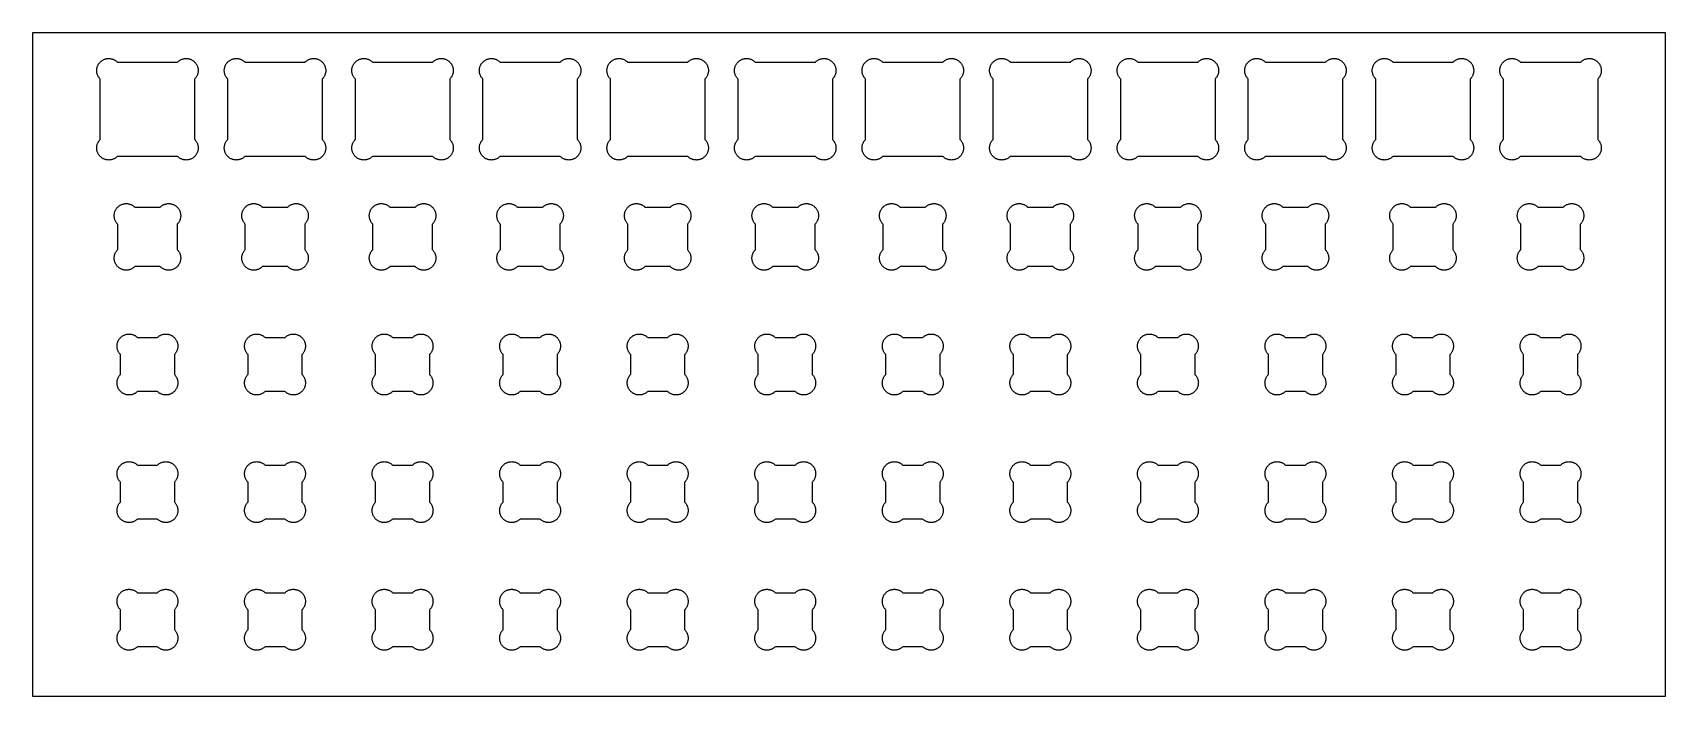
# Model space of a CAD drawing. Header units: metres. Extents: x 0 to 406, y 0 to 165.
import ezdxf

# ---------------------------------------------------------------- set-up
doc = ezdxf.new("R2010")
doc.units = ezdxf.units.M

msp = doc.modelspace()

# ---------------------------------------------------------------- linework, layer by layer
for p, q in [((406.4, 165.1), (0, 165.1)), ((0, 165.1), (0, 0)), ((406.4, 0), (406.4, 165.1)), ((17.8712, 158.479), (18.0193, 158.532)), ((18.0193, 158.532), (18.1699, 158.576)), ((18.1699, 158.576), (18.3226, 158.613)), ((18.3226, 158.613), (18.477, 158.642)), ((18.477, 158.642), (18.6327, 158.662)), ((18.6327, 158.662), (18.7893, 158.675)), ((18.7893, 158.675), (18.9463, 158.679)), ((18.9463, 158.679), (19.1033, 158.675)), ((19.1033, 158.675), (19.2599, 158.662)), ((19.2599, 158.662), (19.4156, 158.642)), ((19.4156, 158.642), (19.5701, 158.613)), ((19.5701, 158.613), (19.7228, 158.576)), ((19.7228, 158.576), (19.8734, 158.532)), ((19.8734, 158.532), (20.0214, 158.479)), ((37.1286, 158.479), (37.2766, 158.532)), ((37.2766, 158.532), (37.4272, 158.576)), ((37.4272, 158.576), (37.5799, 158.613)), ((37.5799, 158.613), (37.7344, 158.642)), ((37.7344, 158.642), (37.8901, 158.662)), ((37.8901, 158.662), (38.0467, 158.675)), ((38.0467, 158.675), (38.2037, 158.679)), ((38.2037, 158.679), (38.3607, 158.675)), ((38.3607, 158.675), (38.5173, 158.662)), ((38.5173, 158.662), (38.673, 158.642)), ((38.673, 158.642), (38.8274, 158.613)), ((38.8274, 158.613), (38.9801, 158.576)), ((38.9801, 158.576), (39.1307, 158.532)), ((39.1307, 158.532), (39.2788, 158.479)), ((49.6212, 158.479), (49.7693, 158.532)), ((49.7693, 158.532), (49.9199, 158.576)), ((49.9199, 158.576), (50.0726, 158.613)), ((50.0726, 158.613), (50.227, 158.642)), ((50.227, 158.642), (50.3827, 158.662)), ((50.3827, 158.662), (50.5393, 158.675)), ((50.5393, 158.675), (50.6963, 158.679)), ((50.6963, 158.679), (50.8533, 158.675)), ((50.8533, 158.675), (51.0099, 158.662)), ((51.0099, 158.662), (51.1656, 158.642)), ((51.1656, 158.642), (51.3201, 158.613)), ((51.3201, 158.613), (51.4728, 158.576)), ((51.4728, 158.576), (51.6234, 158.532)), ((51.6234, 158.532), (51.7714, 158.479)), ((68.8786, 158.479), (69.0266, 158.532)), ((69.0266, 158.532), (69.1772, 158.576)), ((69.1772, 158.576), (69.3299, 158.613)), ((69.3299, 158.613), (69.4844, 158.642)), ((69.4844, 158.642), (69.6401, 158.662)), ((69.6401, 158.662), (69.7967, 158.675)), ((69.7967, 158.675), (69.9537, 158.679)), ((69.9537, 158.679), (70.1107, 158.675)), ((70.1107, 158.675), (70.2673, 158.662)), ((70.2673, 158.662), (70.423, 158.642)), ((70.423, 158.642), (70.5774, 158.613)), ((70.5774, 158.613), (70.7301, 158.576)), ((70.7301, 158.576), (70.8807, 158.532)), ((70.8807, 158.532), (71.0288, 158.479)), ((81.3712, 158.479), (81.5193, 158.532)), ((81.5193, 158.532), (81.6699, 158.576)), ((81.6699, 158.576), (81.8226, 158.613)), ((81.8226, 158.613), (81.977, 158.642)), ((81.977, 158.642), (82.1327, 158.662)), ((82.1327, 158.662), (82.2893, 158.675)), ((82.2893, 158.675), (82.4463, 158.679)), ((82.4463, 158.679), (82.6033, 158.675)), ((82.6033, 158.675), (82.7599, 158.662)), ((82.7599, 158.662), (82.9156, 158.642)), ((82.9156, 158.642), (83.0701, 158.613)), ((83.0701, 158.613), (83.2228, 158.576)), ((83.2228, 158.576), (83.3734, 158.532)), ((83.3734, 158.532), (83.5214, 158.479)), ((100.629, 158.479), (100.777, 158.532)), ((100.777, 158.532), (100.927, 158.576)), ((100.927, 158.576), (101.08, 158.613)), ((101.08, 158.613), (101.234, 158.642)), ((101.234, 158.642), (101.39, 158.662)), ((101.39, 158.662), (101.547, 158.675)), ((101.547, 158.675), (101.704, 158.679)), ((101.704, 158.679), (101.861, 158.675)), ((101.861, 158.675), (102.017, 158.662)), ((102.017, 158.662), (102.173, 158.642)), ((102.173, 158.642), (102.327, 158.613)), ((102.327, 158.613), (102.48, 158.576)), ((102.48, 158.576), (102.631, 158.532)), ((102.631, 158.532), (102.779, 158.479)), ((113.121, 158.479), (113.269, 158.532)), ((113.269, 158.532), (113.42, 158.576)), ((113.42, 158.576), (113.573, 158.613)), ((113.573, 158.613), (113.727, 158.642)), ((113.727, 158.642), (113.883, 158.662)), ((113.883, 158.662), (114.039, 158.675)), ((114.039, 158.675), (114.196, 158.679)), ((114.196, 158.679), (114.353, 158.675)), ((114.353, 158.675), (114.51, 158.662)), ((114.51, 158.662), (114.666, 158.642)), ((114.666, 158.642), (114.82, 158.613)), ((114.82, 158.613), (114.973, 158.576)), ((114.973, 158.576), (115.123, 158.532)), ((115.123, 158.532), (115.271, 158.479)), ((132.379, 158.479), (132.527, 158.532)), ((132.527, 158.532), (132.677, 158.576)), ((132.677, 158.576), (132.83, 158.613)), ((132.83, 158.613), (132.984, 158.642)), ((132.984, 158.642), (133.14, 158.662)), ((133.14, 158.662), (133.297, 158.675)), ((133.297, 158.675), (133.454, 158.679)), ((133.454, 158.679), (133.611, 158.675)), ((133.611, 158.675), (133.767, 158.662)), ((133.767, 158.662), (133.923, 158.642)), ((133.923, 158.642), (134.077, 158.613)), ((134.077, 158.613), (134.23, 158.576)), ((134.23, 158.576), (134.381, 158.532)), ((134.381, 158.532), (134.529, 158.479)), ((144.871, 158.479), (145.019, 158.532)), ((145.019, 158.532), (145.17, 158.576)), ((145.17, 158.576), (145.323, 158.613)), ((145.323, 158.613), (145.477, 158.642)), ((145.477, 158.642), (145.633, 158.662)), ((145.633, 158.662), (145.789, 158.675)), ((145.789, 158.675), (145.946, 158.679)), ((145.946, 158.679), (146.103, 158.675)), ((146.103, 158.675), (146.26, 158.662)), ((146.26, 158.662), (146.416, 158.642)), ((146.416, 158.642), (146.57, 158.613)), ((146.57, 158.613), (146.723, 158.576)), ((146.723, 158.576), (146.873, 158.532)), ((146.873, 158.532), (147.021, 158.479)), ((164.129, 158.479), (164.277, 158.532)), ((164.277, 158.532), (164.427, 158.576)), ((164.427, 158.576), (164.58, 158.613)), ((164.58, 158.613), (164.734, 158.642)), ((164.734, 158.642), (164.89, 158.662)), ((164.89, 158.662), (165.047, 158.675)), ((165.047, 158.675), (165.204, 158.679)), ((165.204, 158.679), (165.361, 158.675)), ((165.361, 158.675), (165.517, 158.662)), ((165.517, 158.662), (165.673, 158.642)), ((165.673, 158.642), (165.827, 158.613)), ((165.827, 158.613), (165.98, 158.576)), ((165.98, 158.576), (166.131, 158.532)), ((166.131, 158.532), (166.279, 158.479)), ((176.621, 158.479), (176.769, 158.532)), ((176.769, 158.532), (176.92, 158.576)), ((176.92, 158.576), (177.073, 158.613)), ((177.073, 158.613), (177.227, 158.642)), ((177.227, 158.642), (177.383, 158.662)), ((177.383, 158.662), (177.539, 158.675)), ((177.539, 158.675), (177.696, 158.679)), ((177.696, 158.679), (177.853, 158.675)), ((177.853, 158.675), (178.01, 158.662)), ((178.01, 158.662), (178.166, 158.642)), ((178.166, 158.642), (178.32, 158.613)), ((178.32, 158.613), (178.473, 158.576)), ((178.473, 158.576), (178.623, 158.532)), ((178.623, 158.532), (178.771, 158.479)), ((195.879, 158.479), (196.027, 158.532)), ((196.027, 158.532), (196.177, 158.576)), ((196.177, 158.576), (196.33, 158.613)), ((196.33, 158.613), (196.484, 158.642)), ((196.484, 158.642), (196.64, 158.662)), ((196.64, 158.662), (196.797, 158.675)), ((196.797, 158.675), (196.954, 158.679)), ((196.954, 158.679), (197.111, 158.675)), ((197.111, 158.675), (197.267, 158.662)), ((197.267, 158.662), (197.423, 158.642)), ((197.423, 158.642), (197.577, 158.613)), ((197.577, 158.613), (197.73, 158.576)), ((197.73, 158.576), (197.881, 158.532)), ((197.881, 158.532), (198.029, 158.479)), ((208.371, 158.479), (208.519, 158.532)), ((208.519, 158.532), (208.67, 158.576)), ((208.67, 158.576), (208.823, 158.613)), ((208.823, 158.613), (208.977, 158.642)), ((208.977, 158.642), (209.133, 158.662)), ((209.133, 158.662), (209.289, 158.675)), ((209.289, 158.675), (209.446, 158.679)), ((209.446, 158.679), (209.603, 158.675)), ((209.603, 158.675), (209.76, 158.662)), ((209.76, 158.662), (209.916, 158.642)), ((209.916, 158.642), (210.07, 158.613)), ((210.07, 158.613), (210.223, 158.576)), ((210.223, 158.576), (210.373, 158.532)), ((210.373, 158.532), (210.521, 158.479)), ((227.629, 158.479), (227.777, 158.532)), ((227.777, 158.532), (227.927, 158.576)), ((227.927, 158.576), (228.08, 158.613)), ((228.08, 158.613), (228.234, 158.642)), ((228.234, 158.642), (228.39, 158.662)), ((228.39, 158.662), (228.547, 158.675)), ((228.547, 158.675), (228.704, 158.679)), ((228.704, 158.679), (228.861, 158.675)), ((228.861, 158.675), (229.017, 158.662)), ((229.017, 158.662), (229.173, 158.642)), ((229.173, 158.642), (229.327, 158.613)), ((229.327, 158.613), (229.48, 158.576)), ((229.48, 158.576), (229.631, 158.532)), ((229.631, 158.532), (229.779, 158.479)), ((240.121, 158.479), (240.269, 158.532)), ((240.269, 158.532), (240.42, 158.576)), ((240.42, 158.576), (240.573, 158.613)), ((240.573, 158.613), (240.727, 158.642)), ((240.727, 158.642), (240.883, 158.662)), ((240.883, 158.662), (241.039, 158.675)), ((241.039, 158.675), (241.196, 158.679)), ((241.196, 158.679), (241.353, 158.675)), ((241.353, 158.675), (241.51, 158.662)), ((241.51, 158.662), (241.666, 158.642)), ((241.666, 158.642), (241.82, 158.613)), ((241.82, 158.613), (241.973, 158.576)), ((241.973, 158.576), (242.123, 158.532)), ((242.123, 158.532), (242.271, 158.479)), ((259.379, 158.479), (259.527, 158.532)), ((259.527, 158.532), (259.677, 158.576)), ((259.677, 158.576), (259.83, 158.613)), ((259.83, 158.613), (259.984, 158.642)), ((259.984, 158.642), (260.14, 158.662)), ((260.14, 158.662), (260.297, 158.675)), ((260.297, 158.675), (260.454, 158.679)), ((260.454, 158.679), (260.611, 158.675)), ((260.611, 158.675), (260.767, 158.662)), ((260.767, 158.662), (260.923, 158.642)), ((260.923, 158.642), (261.077, 158.613)), ((261.077, 158.613), (261.23, 158.576)), ((261.23, 158.576), (261.381, 158.532)), ((261.381, 158.532), (261.529, 158.479)), ((271.871, 158.479), (272.019, 158.532)), ((272.019, 158.532), (272.17, 158.576)), ((272.17, 158.576), (272.323, 158.613)), ((272.323, 158.613), (272.477, 158.642)), ((272.477, 158.642), (272.633, 158.662)), ((272.633, 158.662), (272.789, 158.675)), ((272.789, 158.675), (272.946, 158.679)), ((272.946, 158.679), (273.103, 158.675)), ((273.103, 158.675), (273.26, 158.662)), ((273.26, 158.662), (273.416, 158.642)), ((273.416, 158.642), (273.57, 158.613)), ((273.57, 158.613), (273.723, 158.576)), ((273.723, 158.576), (273.873, 158.532)), ((273.873, 158.532), (274.021, 158.479)), ((291.129, 158.479), (291.277, 158.532)), ((291.277, 158.532), (291.427, 158.576)), ((291.427, 158.576), (291.58, 158.613)), ((291.58, 158.613), (291.734, 158.642)), ((291.734, 158.642), (291.89, 158.662)), ((291.89, 158.662), (292.047, 158.675)), ((292.047, 158.675), (292.204, 158.679)), ((292.204, 158.679), (292.361, 158.675)), ((292.361, 158.675), (292.517, 158.662)), ((292.517, 158.662), (292.673, 158.642)), ((292.673, 158.642), (292.827, 158.613)), ((292.827, 158.613), (292.98, 158.576)), ((292.98, 158.576), (293.131, 158.532)), ((293.131, 158.532), (293.279, 158.479)), ((303.621, 158.479), (303.769, 158.532)), ((303.769, 158.532), (303.92, 158.576)), ((303.92, 158.576), (304.073, 158.613)), ((304.073, 158.613), (304.227, 158.642)), ((304.227, 158.642), (304.383, 158.662)), ((304.383, 158.662), (304.539, 158.675)), ((304.539, 158.675), (304.696, 158.679)), ((304.696, 158.679), (304.853, 158.675)), ((304.853, 158.675), (305.01, 158.662)), ((305.01, 158.662), (305.166, 158.642)), ((305.166, 158.642), (305.32, 158.613)), ((305.32, 158.613), (305.473, 158.576)), ((305.473, 158.576), (305.623, 158.532)), ((305.623, 158.532), (305.771, 158.479)), ((322.879, 158.479), (323.027, 158.532)), ((323.027, 158.532), (323.177, 158.576)), ((323.177, 158.576), (323.33, 158.613)), ((323.33, 158.613), (323.484, 158.642)), ((323.484, 158.642), (323.64, 158.662)), ((323.64, 158.662), (323.797, 158.675)), ((323.797, 158.675), (323.954, 158.679)), ((323.954, 158.679), (324.111, 158.675)), ((324.111, 158.675), (324.267, 158.662)), ((324.267, 158.662), (324.423, 158.642)), ((324.423, 158.642), (324.577, 158.613)), ((324.577, 158.613), (324.73, 158.576)), ((324.73, 158.576), (324.881, 158.532)), ((324.881, 158.532), (325.029, 158.479)), ((335.371, 158.479), (335.519, 158.532)), ((335.519, 158.532), (335.67, 158.576)), ((335.67, 158.576), (335.823, 158.613)), ((335.823, 158.613), (335.977, 158.642)), ((335.977, 158.642), (336.133, 158.662)), ((336.133, 158.662), (336.289, 158.675)), ((336.289, 158.675), (336.446, 158.679)), ((336.446, 158.679), (336.603, 158.675)), ((336.603, 158.675), (336.76, 158.662)), ((336.76, 158.662), (336.916, 158.642)), ((336.916, 158.642), (337.07, 158.613)), ((337.07, 158.613), (337.223, 158.576)), ((337.223, 158.576), (337.373, 158.532)), ((337.373, 158.532), (337.521, 158.479)), ((354.629, 158.479), (354.777, 158.532)), ((354.777, 158.532), (354.927, 158.576)), ((354.927, 158.576), (355.08, 158.613)), ((355.08, 158.613), (355.234, 158.642)), ((355.234, 158.642), (355.39, 158.662)), ((355.39, 158.662), (355.547, 158.675)), ((355.547, 158.675), (355.704, 158.679)), ((355.704, 158.679), (355.861, 158.675)), ((355.861, 158.675), (356.017, 158.662)), ((356.017, 158.662), (356.173, 158.642)), ((356.173, 158.642), (356.327, 158.613)), ((356.327, 158.613), (356.48, 158.576)), ((356.48, 158.576), (356.631, 158.532)), ((356.631, 158.532), (356.779, 158.479)), ((367.121, 158.479), (367.269, 158.532)), ((367.269, 158.532), (367.42, 158.576)), ((367.42, 158.576), (367.573, 158.613)), ((367.573, 158.613), (367.727, 158.642)), ((367.727, 158.642), (367.883, 158.662)), ((367.883, 158.662), (368.039, 158.675)), ((368.039, 158.675), (368.196, 158.679)), ((368.196, 158.679), (368.353, 158.675)), ((368.353, 158.675), (368.51, 158.662)), ((368.51, 158.662), (368.666, 158.642)), ((368.666, 158.642), (368.82, 158.613)), ((368.82, 158.613), (368.973, 158.576)), ((368.973, 158.576), (369.123, 158.532)), ((369.123, 158.532), (369.271, 158.479)), ((386.379, 158.479), (386.527, 158.532)), ((386.527, 158.532), (386.677, 158.576)), ((386.677, 158.576), (386.83, 158.613)), ((386.83, 158.613), (386.984, 158.642)), ((386.984, 158.642), (387.14, 158.662)), ((387.14, 158.662), (387.297, 158.675)), ((387.297, 158.675), (387.454, 158.679)), ((387.454, 158.679), (387.611, 158.675)), ((387.611, 158.675), (387.767, 158.662)), ((387.767, 158.662), (387.923, 158.642)), ((387.923, 158.642), (388.077, 158.613)), ((388.077, 158.613), (388.23, 158.576)), ((388.23, 158.576), (388.381, 158.532)), ((388.381, 158.532), (388.529, 158.479)), ((15.9463, 155.679), (15.9504, 155.836)), ((15.9504, 155.522), (15.9463, 155.679)), ((15.9504, 155.836), (15.9628, 155.992)), ((15.9628, 155.365), (15.9504, 155.522)), ((15.9628, 155.992), (15.9833, 156.148)), ((15.9833, 155.209), (15.9628, 155.365)), ((15.9833, 156.148), (16.0119, 156.302)), ((16.0119, 155.055), (15.9833, 155.209)), ((16.0119, 156.302), (16.0485, 156.455)), ((16.0485, 154.902), (16.0119, 155.055)), ((16.0485, 156.455), (16.0932, 156.606)), ((16.0932, 154.752), (16.0485, 154.902)), ((16.0932, 156.606), (16.1456, 156.754)), ((16.1456, 154.604), (16.0932, 154.752)), ((16.1456, 156.754), (16.2057, 156.899)), ((16.2057, 154.458), (16.1456, 154.604)), ((16.2057, 156.899), (16.2733, 157.041)), ((16.2733, 154.317), (16.2057, 154.458)), ((16.2733, 157.041), (16.3482, 157.179)), ((16.3482, 157.179), (16.4303, 157.313)), ((16.4303, 157.313), (16.5193, 157.442)), ((16.5193, 157.442), (16.6149, 157.567)), ((16.6149, 157.567), (16.7169, 157.686)), ((16.7169, 157.686), (16.825, 157.8)), ((16.825, 157.8), (16.9389, 157.908)), ((16.825, 157.8), (16.825, 157.8)), ((16.825, 157.8), (16.825, 157.8)), ((16.9389, 157.908), (17.0584, 158.01)), ((17.0584, 158.01), (17.183, 158.106)), ((17.183, 158.106), (17.3124, 158.195)), ((17.3124, 158.195), (17.4463, 158.277)), ((17.4463, 158.277), (17.5843, 158.352)), ((17.5843, 158.352), (17.7261, 158.419)), ((17.7261, 158.419), (17.8712, 158.479)), ((20.0214, 158.479), (20.1665, 158.419)), ((20.1665, 158.419), (20.3083, 158.352)), ((20.3083, 158.352), (20.4463, 158.277)), ((20.4463, 158.277), (20.5802, 158.195)), ((20.5802, 158.195), (20.7097, 158.106)), ((20.7097, 158.106), (20.8343, 158.01)), ((20.8343, 158.01), (20.9537, 157.908)), ((20.9537, 157.908), (21.0676, 157.8)), ((21.0676, 157.8), (36.0824, 157.8)), ((36.0824, 157.8), (36.1963, 157.908)), ((36.1963, 157.908), (36.3157, 158.01)), ((36.3157, 158.01), (36.4403, 158.106)), ((36.4403, 158.106), (36.5698, 158.195)), ((36.5698, 158.195), (36.7037, 158.277)), ((36.7037, 158.277), (36.8417, 158.352)), ((36.8417, 158.352), (36.9835, 158.419)), ((36.9835, 158.419), (37.1286, 158.479)), ((39.2788, 158.479), (39.4239, 158.419)), ((39.4239, 158.419), (39.5657, 158.352)), ((39.5657, 158.352), (39.7037, 158.277)), ((39.7037, 158.277), (39.8376, 158.195)), ((39.8376, 158.195), (39.967, 158.106)), ((39.967, 158.106), (40.0916, 158.01)), ((40.0916, 158.01), (40.2111, 157.908)), ((40.2111, 157.908), (40.325, 157.8)), ((40.325, 157.8), (40.325, 157.8)), ((40.325, 157.8), (40.325, 157.8)), ((40.325, 157.8), (40.4331, 157.686)), ((40.4331, 157.686), (40.5351, 157.567)), ((40.5351, 157.567), (40.6307, 157.442)), ((40.6307, 157.442), (40.7197, 157.313)), ((40.7197, 157.313), (40.8018, 157.179)), ((40.8018, 157.179), (40.8767, 157.041)), ((40.8767, 157.041), (40.9443, 156.899)), ((40.9443, 154.458), (40.8767, 154.317)), ((40.9443, 156.899), (41.0044, 156.754)), ((41.0044, 154.604), (40.9443, 154.458)), ((41.0044, 156.754), (41.0568, 156.606)), ((41.0568, 154.752), (41.0044, 154.604)), ((41.0568, 156.606), (41.1015, 156.455)), ((41.1015, 154.902), (41.0568, 154.752)), ((41.1015, 156.455), (41.1381, 156.302)), ((41.1381, 155.055), (41.1015, 154.902)), ((41.1381, 156.302), (41.1667, 156.148)), ((41.1667, 155.209), (41.1381, 155.055)), ((41.1667, 156.148), (41.1872, 155.992)), ((41.1872, 155.365), (41.1667, 155.209)), ((41.1872, 155.992), (41.1996, 155.836)), ((41.1996, 155.522), (41.1872, 155.365)), ((41.1996, 155.836), (41.2037, 155.679)), ((41.2037, 155.679), (41.1996, 155.522)), ((47.6963, 155.679), (47.7004, 155.836)), ((47.7004, 155.522), (47.6963, 155.679)), ((47.7004, 155.836), (47.7128, 155.992)), ((47.7128, 155.365), (47.7004, 155.522)), ((47.7128, 155.992), (47.7333, 156.148)), ((47.7333, 155.209), (47.7128, 155.365)), ((47.7333, 156.148), (47.7619, 156.302)), ((47.7619, 155.055), (47.7333, 155.209)), ((47.7619, 156.302), (47.7985, 156.455)), ((47.7985, 154.902), (47.7619, 155.055)), ((47.7985, 156.455), (47.8432, 156.606)), ((47.8432, 154.752), (47.7985, 154.902)), ((47.8432, 156.606), (47.8956, 156.754)), ((47.8956, 154.604), (47.8432, 154.752)), ((47.8956, 156.754), (47.9557, 156.899)), ((47.9557, 154.458), (47.8956, 154.604)), ((47.9557, 156.899), (48.0233, 157.041)), ((48.0233, 154.317), (47.9557, 154.458)), ((48.0233, 157.041), (48.0982, 157.179)), ((48.0982, 157.179), (48.1803, 157.313)), ((48.1803, 157.313), (48.2693, 157.442)), ((48.2693, 157.442), (48.3649, 157.567)), ((48.3649, 157.567), (48.4669, 157.686)), ((48.4669, 157.686), (48.575, 157.8)), ((48.575, 157.8), (48.6889, 157.908)), ((48.575, 157.8), (48.575, 157.8)), ((48.575, 157.8), (48.575, 157.8)), ((48.6889, 157.908), (48.8084, 158.01)), ((48.8084, 158.01), (48.933, 158.106)), ((48.933, 158.106), (49.0624, 158.195)), ((49.0624, 158.195), (49.1963, 158.277)), ((49.1963, 158.277), (49.3343, 158.352)), ((49.3343, 158.352), (49.4761, 158.419)), ((49.4761, 158.419), (49.6212, 158.479)), ((51.7714, 158.479), (51.9165, 158.419)), ((51.9165, 158.419), (52.0583, 158.352)), ((52.0583, 158.352), (52.1963, 158.277)), ((52.1963, 158.277), (52.3302, 158.195)), ((52.3302, 158.195), (52.4597, 158.106)), ((52.4597, 158.106), (52.5843, 158.01)), ((52.5843, 158.01), (52.7037, 157.908)), ((52.7037, 157.908), (52.8176, 157.8)), ((52.8176, 157.8), (67.8324, 157.8)), ((67.8324, 157.8), (67.9463, 157.908)), ((67.9463, 157.908), (68.0657, 158.01)), ((68.0657, 158.01), (68.1903, 158.106)), ((68.1903, 158.106), (68.3198, 158.195)), ((68.3198, 158.195), (68.4537, 158.277)), ((68.4537, 158.277), (68.5917, 158.352)), ((68.5917, 158.352), (68.7335, 158.419)), ((68.7335, 158.419), (68.8786, 158.479)), ((71.0288, 158.479), (71.1739, 158.419)), ((71.1739, 158.419), (71.3157, 158.352)), ((71.3157, 158.352), (71.4537, 158.277)), ((71.4537, 158.277), (71.5876, 158.195)), ((71.5876, 158.195), (71.717, 158.106)), ((71.717, 158.106), (71.8416, 158.01)), ((71.8416, 158.01), (71.9611, 157.908)), ((71.9611, 157.908), (72.075, 157.8)), ((72.075, 157.8), (72.075, 157.8)), ((72.075, 157.8), (72.075, 157.8)), ((72.075, 157.8), (72.1831, 157.686)), ((72.1831, 157.686), (72.2851, 157.567)), ((72.2851, 157.567), (72.3807, 157.442)), ((72.3807, 157.442), (72.4697, 157.313)), ((72.4697, 157.313), (72.5518, 157.179)), ((72.5518, 157.179), (72.6267, 157.041)), ((72.6267, 157.041), (72.6943, 156.899)), ((72.6943, 154.458), (72.6267, 154.317)), ((72.6943, 156.899), (72.7544, 156.754)), ((72.7544, 154.604), (72.6943, 154.458)), ((72.7544, 156.754), (72.8068, 156.606)), ((72.8068, 154.752), (72.7544, 154.604)), ((72.8068, 156.606), (72.8515, 156.455)), ((72.8515, 154.902), (72.8068, 154.752)), ((72.8515, 156.455), (72.8881, 156.302)), ((72.8881, 155.055), (72.8515, 154.902)), ((72.8881, 156.302), (72.9167, 156.148)), ((72.9167, 155.209), (72.8881, 155.055)), ((72.9167, 156.148), (72.9372, 155.992)), ((72.9372, 155.365), (72.9167, 155.209)), ((72.9372, 155.992), (72.9496, 155.836)), ((72.9496, 155.522), (72.9372, 155.365)), ((72.9496, 155.836), (72.9537, 155.679)), ((72.9537, 155.679), (72.9496, 155.522)), ((79.4463, 155.679), (79.4504, 155.836)), ((79.4504, 155.522), (79.4463, 155.679)), ((79.4504, 155.836), (79.4628, 155.992)), ((79.4628, 155.365), (79.4504, 155.522)), ((79.4628, 155.992), (79.4833, 156.148)), ((79.4833, 155.209), (79.4628, 155.365)), ((79.4833, 156.148), (79.5119, 156.302)), ((79.5119, 155.055), (79.4833, 155.209)), ((79.5119, 156.302), (79.5485, 156.455)), ((79.5485, 154.902), (79.5119, 155.055)), ((79.5485, 156.455), (79.5932, 156.606)), ((79.5932, 154.752), (79.5485, 154.902)), ((79.5932, 156.606), (79.6456, 156.754)), ((79.6456, 154.604), (79.5932, 154.752)), ((79.6456, 156.754), (79.7057, 156.899)), ((79.7057, 154.458), (79.6456, 154.604)), ((79.7057, 156.899), (79.7733, 157.041)), ((79.7733, 154.317), (79.7057, 154.458)), ((79.7733, 157.041), (79.8482, 157.179)), ((79.8482, 157.179), (79.9303, 157.313)), ((79.9303, 157.313), (80.0193, 157.442)), ((80.0193, 157.442), (80.1149, 157.567)), ((80.1149, 157.567), (80.2169, 157.686)), ((80.2169, 157.686), (80.325, 157.8)), ((80.325, 157.8), (80.4389, 157.908)), ((80.325, 157.8), (80.325, 157.8)), ((80.325, 157.8), (80.325, 157.8)), ((80.4389, 157.908), (80.5584, 158.01)), ((80.5584, 158.01), (80.683, 158.106)), ((80.683, 158.106), (80.8124, 158.195)), ((80.8124, 158.195), (80.9463, 158.277)), ((80.9463, 158.277), (81.0843, 158.352)), ((81.0843, 158.352), (81.2261, 158.419)), ((81.2261, 158.419), (81.3712, 158.479)), ((83.5214, 158.479), (83.6665, 158.419)), ((83.6665, 158.419), (83.8083, 158.352)), ((83.8083, 158.352), (83.9463, 158.277)), ((83.9463, 158.277), (84.0802, 158.195)), ((84.0802, 158.195), (84.2097, 158.106)), ((84.2097, 158.106), (84.3343, 158.01)), ((84.3343, 158.01), (84.4537, 157.908)), ((84.4537, 157.908), (84.5676, 157.8)), ((84.5676, 157.8), (99.5824, 157.8)), ((99.5824, 157.8), (99.6963, 157.908)), ((99.6963, 157.908), (99.8157, 158.01)), ((99.8157, 158.01), (99.9403, 158.106)), ((99.9403, 158.106), (100.07, 158.195)), ((100.07, 158.195), (100.204, 158.277)), ((100.204, 158.277), (100.342, 158.352)), ((100.342, 158.352), (100.483, 158.419)), ((100.483, 158.419), (100.629, 158.479)), ((102.779, 158.479), (102.924, 158.419)), ((102.924, 158.419), (103.066, 158.352)), ((103.066, 158.352), (103.204, 158.277)), ((103.204, 158.277), (103.338, 158.195)), ((103.338, 158.195), (103.467, 158.106)), ((103.467, 158.106), (103.592, 158.01)), ((103.592, 158.01), (103.711, 157.908)), ((103.711, 157.908), (103.825, 157.8)), ((103.825, 157.8), (103.825, 157.8)), ((103.825, 157.8), (103.825, 157.8)), ((103.825, 157.8), (103.933, 157.686)), ((103.933, 157.686), (104.035, 157.567)), ((104.035, 157.567), (104.131, 157.442)), ((104.131, 157.442), (104.22, 157.313)), ((104.22, 157.313), (104.302, 157.179)), ((104.302, 157.179), (104.377, 157.041)), ((104.377, 157.041), (104.444, 156.899)), ((104.444, 154.458), (104.377, 154.317)), ((104.444, 156.899), (104.504, 156.754)), ((104.504, 154.604), (104.444, 154.458)), ((104.504, 156.754), (104.557, 156.606)), ((104.557, 154.752), (104.504, 154.604)), ((104.557, 156.606), (104.601, 156.455)), ((104.601, 154.902), (104.557, 154.752)), ((104.601, 156.455), (104.638, 156.302)), ((104.638, 155.055), (104.601, 154.902)), ((104.638, 156.302), (104.667, 156.148)), ((104.667, 155.209), (104.638, 155.055)), ((104.667, 156.148), (104.687, 155.992)), ((104.687, 155.365), (104.667, 155.209)), ((104.687, 155.992), (104.7, 155.836)), ((104.7, 155.522), (104.687, 155.365)), ((104.7, 155.836), (104.704, 155.679)), ((104.704, 155.679), (104.7, 155.522)), ((111.196, 155.679), (111.2, 155.836)), ((111.2, 155.522), (111.196, 155.679)), ((111.2, 155.836), (111.213, 155.992)), ((111.213, 155.365), (111.2, 155.522)), ((111.213, 155.992), (111.233, 156.148)), ((111.233, 155.209), (111.213, 155.365)), ((111.233, 156.148), (111.262, 156.302)), ((111.262, 155.055), (111.233, 155.209)), ((111.262, 156.302), (111.299, 156.455)), ((111.299, 154.902), (111.262, 155.055)), ((111.299, 156.455), (111.343, 156.606)), ((111.343, 154.752), (111.299, 154.902)), ((111.343, 156.606), (111.396, 156.754)), ((111.396, 154.604), (111.343, 154.752)), ((111.396, 156.754), (111.456, 156.899)), ((111.456, 154.458), (111.396, 154.604)), ((111.456, 156.899), (111.523, 157.041)), ((111.523, 154.317), (111.456, 154.458)), ((111.523, 157.041), (111.598, 157.179)), ((111.598, 157.179), (111.68, 157.313)), ((111.68, 157.313), (111.769, 157.442)), ((111.769, 157.442), (111.865, 157.567)), ((111.865, 157.567), (111.967, 157.686)), ((111.967, 157.686), (112.075, 157.8)), ((112.075, 157.8), (112.189, 157.908)), ((112.075, 157.8), (112.075, 157.8)), ((112.075, 157.8), (112.075, 157.8)), ((112.189, 157.908), (112.308, 158.01)), ((112.308, 158.01), (112.433, 158.106)), ((112.433, 158.106), (112.562, 158.195)), ((112.562, 158.195), (112.696, 158.277)), ((112.696, 158.277), (112.834, 158.352)), ((112.834, 158.352), (112.976, 158.419)), ((112.976, 158.419), (113.121, 158.479)), ((115.271, 158.479), (115.417, 158.419)), ((115.417, 158.419), (115.558, 158.352)), ((115.558, 158.352), (115.696, 158.277)), ((115.696, 158.277), (115.83, 158.195)), ((115.83, 158.195), (115.96, 158.106)), ((115.96, 158.106), (116.084, 158.01)), ((116.084, 158.01), (116.204, 157.908)), ((116.204, 157.908), (116.318, 157.8)), ((116.318, 157.8), (131.332, 157.8)), ((131.332, 157.8), (131.446, 157.908)), ((131.446, 157.908), (131.566, 158.01)), ((131.566, 158.01), (131.69, 158.106)), ((131.69, 158.106), (131.82, 158.195)), ((131.82, 158.195), (131.954, 158.277)), ((131.954, 158.277), (132.092, 158.352)), ((132.092, 158.352), (132.233, 158.419)), ((132.233, 158.419), (132.379, 158.479)), ((134.529, 158.479), (134.674, 158.419)), ((134.674, 158.419), (134.816, 158.352)), ((134.816, 158.352), (134.954, 158.277)), ((134.954, 158.277), (135.088, 158.195)), ((135.088, 158.195), (135.217, 158.106)), ((135.217, 158.106), (135.342, 158.01)), ((135.342, 158.01), (135.461, 157.908)), ((135.461, 157.908), (135.575, 157.8)), ((135.575, 157.8), (135.575, 157.8)), ((135.575, 157.8), (135.575, 157.8)), ((135.575, 157.8), (135.683, 157.686)), ((135.683, 157.686), (135.785, 157.567)), ((135.785, 157.567), (135.881, 157.442)), ((135.881, 157.442), (135.97, 157.313)), ((135.97, 157.313), (136.052, 157.179)), ((136.052, 157.179), (136.127, 157.041)), ((136.127, 157.041), (136.194, 156.899)), ((136.194, 154.458), (136.127, 154.317)), ((136.194, 156.899), (136.254, 156.754)), ((136.254, 154.604), (136.194, 154.458)), ((136.254, 156.754), (136.307, 156.606)), ((136.307, 154.752), (136.254, 154.604)), ((136.307, 156.606), (136.351, 156.455)), ((136.351, 154.902), (136.307, 154.752)), ((136.351, 156.455), (136.388, 156.302)), ((136.388, 155.055), (136.351, 154.902)), ((136.388, 156.302), (136.417, 156.148)), ((136.417, 155.209), (136.388, 155.055)), ((136.417, 156.148), (136.437, 155.992)), ((136.437, 155.365), (136.417, 155.209)), ((136.437, 155.992), (136.45, 155.836)), ((136.45, 155.522), (136.437, 155.365)), ((136.45, 155.836), (136.454, 155.679)), ((136.454, 155.679), (136.45, 155.522)), ((142.946, 155.679), (142.95, 155.836)), ((142.95, 155.522), (142.946, 155.679)), ((142.95, 155.836), (142.963, 155.992)), ((142.963, 155.365), (142.95, 155.522)), ((142.963, 155.992), (142.983, 156.148)), ((142.983, 155.209), (142.963, 155.365)), ((142.983, 156.148), (143.012, 156.302)), ((143.012, 155.055), (142.983, 155.209)), ((143.012, 156.302), (143.049, 156.455)), ((143.049, 154.902), (143.012, 155.055)), ((143.049, 156.455), (143.093, 156.606)), ((143.093, 154.752), (143.049, 154.902)), ((143.093, 156.606), (143.146, 156.754)), ((143.146, 154.604), (143.093, 154.752)), ((143.146, 156.754), (143.206, 156.899)), ((143.206, 154.458), (143.146, 154.604)), ((143.206, 156.899), (143.273, 157.041)), ((143.273, 154.317), (143.206, 154.458)), ((143.273, 157.041), (143.348, 157.179)), ((143.348, 157.179), (143.43, 157.313)), ((143.43, 157.313), (143.519, 157.442)), ((143.519, 157.442), (143.615, 157.567)), ((143.615, 157.567), (143.717, 157.686)), ((143.717, 157.686), (143.825, 157.8)), ((143.825, 157.8), (143.939, 157.908)), ((143.825, 157.8), (143.825, 157.8)), ((143.825, 157.8), (143.825, 157.8)), ((143.939, 157.908), (144.058, 158.01)), ((144.058, 158.01), (144.183, 158.106)), ((144.183, 158.106), (144.312, 158.195)), ((144.312, 158.195), (144.446, 158.277)), ((144.446, 158.277), (144.584, 158.352)), ((144.584, 158.352), (144.726, 158.419)), ((144.726, 158.419), (144.871, 158.479)), ((147.021, 158.479), (147.167, 158.419)), ((147.167, 158.419), (147.308, 158.352)), ((147.308, 158.352), (147.446, 158.277)), ((147.446, 158.277), (147.58, 158.195)), ((147.58, 158.195), (147.71, 158.106)), ((147.71, 158.106), (147.834, 158.01)), ((147.834, 158.01), (147.954, 157.908)), ((147.954, 157.908), (148.068, 157.8)), ((148.068, 157.8), (163.082, 157.8)), ((163.082, 157.8), (163.196, 157.908)), ((163.196, 157.908), (163.316, 158.01)), ((163.316, 158.01), (163.44, 158.106)), ((163.44, 158.106), (163.57, 158.195)), ((163.57, 158.195), (163.704, 158.277)), ((163.704, 158.277), (163.842, 158.352)), ((163.842, 158.352), (163.983, 158.419)), ((163.983, 158.419), (164.129, 158.479)), ((166.279, 158.479), (166.424, 158.419)), ((166.424, 158.419), (166.566, 158.352)), ((166.566, 158.352), (166.704, 158.277)), ((166.704, 158.277), (166.838, 158.195)), ((166.838, 158.195), (166.967, 158.106)), ((166.967, 158.106), (167.092, 158.01)), ((167.092, 158.01), (167.211, 157.908)), ((167.211, 157.908), (167.325, 157.8)), ((167.325, 157.8), (167.325, 157.8)), ((167.325, 157.8), (167.325, 157.8)), ((167.325, 157.8), (167.433, 157.686)), ((167.433, 157.686), (167.535, 157.567)), ((167.535, 157.567), (167.631, 157.442)), ((167.631, 157.442), (167.72, 157.313)), ((167.72, 157.313), (167.802, 157.179)), ((167.802, 157.179), (167.877, 157.041)), ((167.877, 157.041), (167.944, 156.899)), ((167.944, 154.458), (167.877, 154.317)), ((167.944, 156.899), (168.004, 156.754)), ((168.004, 154.604), (167.944, 154.458)), ((168.004, 156.754), (168.057, 156.606)), ((168.057, 154.752), (168.004, 154.604)), ((168.057, 156.606), (168.101, 156.455)), ((168.101, 154.902), (168.057, 154.752)), ((168.101, 156.455), (168.138, 156.302)), ((168.138, 155.055), (168.101, 154.902)), ((168.138, 156.302), (168.167, 156.148)), ((168.167, 155.209), (168.138, 155.055)), ((168.167, 156.148), (168.187, 155.992)), ((168.187, 155.365), (168.167, 155.209)), ((168.187, 155.992), (168.2, 155.836)), ((168.2, 155.522), (168.187, 155.365)), ((168.2, 155.836), (168.204, 155.679)), ((168.204, 155.679), (168.2, 155.522)), ((174.696, 155.679), (174.7, 155.836)), ((174.7, 155.522), (174.696, 155.679)), ((174.7, 155.836), (174.713, 155.992)), ((174.713, 155.365), (174.7, 155.522)), ((174.713, 155.992), (174.733, 156.148)), ((174.733, 155.209), (174.713, 155.365)), ((174.733, 156.148), (174.762, 156.302)), ((174.762, 155.055), (174.733, 155.209)), ((174.762, 156.302), (174.799, 156.455)), ((174.799, 154.902), (174.762, 155.055)), ((174.799, 156.455), (174.843, 156.606)), ((174.843, 154.752), (174.799, 154.902)), ((174.843, 156.606), (174.896, 156.754)), ((174.896, 154.604), (174.843, 154.752)), ((174.896, 156.754), (174.956, 156.899)), ((174.956, 154.458), (174.896, 154.604)), ((174.956, 156.899), (175.023, 157.041)), ((175.023, 154.317), (174.956, 154.458)), ((175.023, 157.041), (175.098, 157.179)), ((175.098, 157.179), (175.18, 157.313)), ((175.18, 157.313), (175.269, 157.442)), ((175.269, 157.442), (175.365, 157.567)), ((175.365, 157.567), (175.467, 157.686)), ((175.467, 157.686), (175.575, 157.8)), ((175.575, 157.8), (175.689, 157.908)), ((175.575, 157.8), (175.575, 157.8)), ((175.575, 157.8), (175.575, 157.8)), ((175.689, 157.908), (175.808, 158.01)), ((175.808, 158.01), (175.933, 158.106)), ((175.933, 158.106), (176.062, 158.195)), ((176.062, 158.195), (176.196, 158.277)), ((176.196, 158.277), (176.334, 158.352)), ((176.334, 158.352), (176.476, 158.419)), ((176.476, 158.419), (176.621, 158.479)), ((178.771, 158.479), (178.917, 158.419)), ((178.917, 158.419), (179.058, 158.352)), ((179.058, 158.352), (179.196, 158.277)), ((179.196, 158.277), (179.33, 158.195)), ((179.33, 158.195), (179.46, 158.106)), ((179.46, 158.106), (179.584, 158.01)), ((179.584, 158.01), (179.704, 157.908)), ((179.704, 157.908), (179.818, 157.8)), ((179.818, 157.8), (194.832, 157.8)), ((194.832, 157.8), (194.946, 157.908)), ((194.946, 157.908), (195.066, 158.01)), ((195.066, 158.01), (195.19, 158.106)), ((195.19, 158.106), (195.32, 158.195)), ((195.32, 158.195), (195.454, 158.277)), ((195.454, 158.277), (195.592, 158.352)), ((195.592, 158.352), (195.733, 158.419)), ((195.733, 158.419), (195.879, 158.479)), ((198.029, 158.479), (198.174, 158.419)), ((198.174, 158.419), (198.316, 158.352)), ((198.316, 158.352), (198.454, 158.277)), ((198.454, 158.277), (198.588, 158.195)), ((198.588, 158.195), (198.717, 158.106)), ((198.717, 158.106), (198.842, 158.01)), ((198.842, 158.01), (198.961, 157.908)), ((198.961, 157.908), (199.075, 157.8)), ((199.075, 157.8), (199.075, 157.8)), ((199.075, 157.8), (199.075, 157.8)), ((199.075, 157.8), (199.183, 157.686)), ((199.183, 157.686), (199.285, 157.567)), ((199.285, 157.567), (199.381, 157.442)), ((199.381, 157.442), (199.47, 157.313)), ((199.47, 157.313), (199.552, 157.179)), ((199.552, 157.179), (199.627, 157.041)), ((199.627, 157.041), (199.694, 156.899)), ((199.694, 154.458), (199.627, 154.317)), ((199.694, 156.899), (199.754, 156.754)), ((199.754, 154.604), (199.694, 154.458)), ((199.754, 156.754), (199.807, 156.606)), ((199.807, 154.752), (199.754, 154.604)), ((199.807, 156.606), (199.851, 156.455)), ((199.851, 154.902), (199.807, 154.752)), ((199.851, 156.455), (199.888, 156.302)), ((199.888, 155.055), (199.851, 154.902)), ((199.888, 156.302), (199.917, 156.148)), ((199.917, 155.209), (199.888, 155.055)), ((199.917, 156.148), (199.937, 155.992)), ((199.937, 155.365), (199.917, 155.209)), ((199.937, 155.992), (199.95, 155.836)), ((199.95, 155.522), (199.937, 155.365)), ((199.95, 155.836), (199.954, 155.679)), ((199.954, 155.679), (199.95, 155.522)), ((206.446, 155.679), (206.45, 155.836)), ((206.45, 155.522), (206.446, 155.679)), ((206.45, 155.836), (206.463, 155.992)), ((206.463, 155.365), (206.45, 155.522)), ((206.463, 155.992), (206.483, 156.148)), ((206.483, 155.209), (206.463, 155.365)), ((206.483, 156.148), (206.512, 156.302)), ((206.512, 155.055), (206.483, 155.209)), ((206.512, 156.302), (206.549, 156.455)), ((206.549, 154.902), (206.512, 155.055)), ((206.549, 156.455), (206.593, 156.606)), ((206.593, 154.752), (206.549, 154.902)), ((206.593, 156.606), (206.646, 156.754)), ((206.646, 154.604), (206.593, 154.752)), ((206.646, 156.754), (206.706, 156.899)), ((206.706, 154.458), (206.646, 154.604)), ((206.706, 156.899), (206.773, 157.041)), ((206.773, 154.317), (206.706, 154.458)), ((206.773, 157.041), (206.848, 157.179)), ((206.848, 157.179), (206.93, 157.313)), ((206.93, 157.313), (207.019, 157.442)), ((207.019, 157.442), (207.115, 157.567)), ((207.115, 157.567), (207.217, 157.686)), ((207.217, 157.686), (207.325, 157.8)), ((207.325, 157.8), (207.439, 157.908)), ((207.325, 157.8), (207.325, 157.8)), ((207.325, 157.8), (207.325, 157.8)), ((207.439, 157.908), (207.558, 158.01)), ((207.558, 158.01), (207.683, 158.106)), ((207.683, 158.106), (207.812, 158.195)), ((207.812, 158.195), (207.946, 158.277)), ((207.946, 158.277), (208.084, 158.352)), ((208.084, 158.352), (208.226, 158.419)), ((208.226, 158.419), (208.371, 158.479)), ((210.521, 158.479), (210.667, 158.419)), ((210.667, 158.419), (210.808, 158.352)), ((210.808, 158.352), (210.946, 158.277)), ((210.946, 158.277), (211.08, 158.195)), ((211.08, 158.195), (211.21, 158.106)), ((211.21, 158.106), (211.334, 158.01)), ((211.334, 158.01), (211.454, 157.908)), ((211.454, 157.908), (211.568, 157.8)), ((211.568, 157.8), (226.582, 157.8)), ((226.582, 157.8), (226.696, 157.908)), ((226.696, 157.908), (226.816, 158.01)), ((226.816, 158.01), (226.94, 158.106)), ((226.94, 158.106), (227.07, 158.195)), ((227.07, 158.195), (227.204, 158.277)), ((227.204, 158.277), (227.342, 158.352)), ((227.342, 158.352), (227.483, 158.419)), ((227.483, 158.419), (227.629, 158.479)), ((229.779, 158.479), (229.924, 158.419)), ((229.924, 158.419), (230.066, 158.352)), ((230.066, 158.352), (230.204, 158.277)), ((230.204, 158.277), (230.338, 158.195)), ((230.338, 158.195), (230.467, 158.106)), ((230.467, 158.106), (230.592, 158.01)), ((230.592, 158.01), (230.711, 157.908)), ((230.711, 157.908), (230.825, 157.8)), ((230.825, 157.8), (230.825, 157.8)), ((230.825, 157.8), (230.825, 157.8)), ((230.825, 157.8), (230.933, 157.686)), ((230.933, 157.686), (231.035, 157.567)), ((231.035, 157.567), (231.131, 157.442)), ((231.131, 157.442), (231.22, 157.313)), ((231.22, 157.313), (231.302, 157.179)), ((231.302, 157.179), (231.377, 157.041)), ((231.377, 157.041), (231.444, 156.899)), ((231.444, 154.458), (231.377, 154.317)), ((231.444, 156.899), (231.504, 156.754)), ((231.504, 154.604), (231.444, 154.458)), ((231.504, 156.754), (231.557, 156.606)), ((231.557, 154.752), (231.504, 154.604)), ((231.557, 156.606), (231.601, 156.455)), ((231.601, 154.902), (231.557, 154.752)), ((231.601, 156.455), (231.638, 156.302)), ((231.638, 155.055), (231.601, 154.902)), ((231.638, 156.302), (231.667, 156.148)), ((231.667, 155.209), (231.638, 155.055)), ((231.667, 156.148), (231.687, 155.992)), ((231.687, 155.365), (231.667, 155.209)), ((231.687, 155.992), (231.7, 155.836)), ((231.7, 155.522), (231.687, 155.365)), ((231.7, 155.836), (231.704, 155.679)), ((231.704, 155.679), (231.7, 155.522)), ((238.196, 155.679), (238.2, 155.836)), ((238.2, 155.522), (238.196, 155.679)), ((238.2, 155.836), (238.213, 155.992)), ((238.213, 155.365), (238.2, 155.522)), ((238.213, 155.992), (238.233, 156.148)), ((238.233, 155.209), (238.213, 155.365)), ((238.233, 156.148), (238.262, 156.302)), ((238.262, 155.055), (238.233, 155.209)), ((238.262, 156.302), (238.299, 156.455)), ((238.299, 154.902), (238.262, 155.055)), ((238.299, 156.455), (238.343, 156.606)), ((238.343, 154.752), (238.299, 154.902)), ((238.343, 156.606), (238.396, 156.754)), ((238.396, 154.604), (238.343, 154.752)), ((238.396, 156.754), (238.456, 156.899)), ((238.456, 154.458), (238.396, 154.604)), ((238.456, 156.899), (238.523, 157.041)), ((238.523, 154.317), (238.456, 154.458)), ((238.523, 157.041), (238.598, 157.179)), ((238.598, 157.179), (238.68, 157.313)), ((238.68, 157.313), (238.769, 157.442)), ((238.769, 157.442), (238.865, 157.567)), ((238.865, 157.567), (238.967, 157.686)), ((238.967, 157.686), (239.075, 157.8)), ((239.075, 157.8), (239.189, 157.908)), ((239.075, 157.8), (239.075, 157.8)), ((239.075, 157.8), (239.075, 157.8)), ((239.189, 157.908), (239.308, 158.01)), ((239.308, 158.01), (239.433, 158.106)), ((239.433, 158.106), (239.562, 158.195)), ((239.562, 158.195), (239.696, 158.277)), ((239.696, 158.277), (239.834, 158.352)), ((239.834, 158.352), (239.976, 158.419)), ((239.976, 158.419), (240.121, 158.479)), ((242.271, 158.479), (242.417, 158.419)), ((242.417, 158.419), (242.558, 158.352)), ((242.558, 158.352), (242.696, 158.277)), ((242.696, 158.277), (242.83, 158.195)), ((242.83, 158.195), (242.96, 158.106)), ((242.96, 158.106), (243.084, 158.01)), ((243.084, 158.01), (243.204, 157.908)), ((243.204, 157.908), (243.318, 157.8)), ((243.318, 157.8), (258.332, 157.8)), ((258.332, 157.8), (258.446, 157.908)), ((258.446, 157.908), (258.566, 158.01)), ((258.566, 158.01), (258.69, 158.106)), ((258.69, 158.106), (258.82, 158.195)), ((258.82, 158.195), (258.954, 158.277)), ((258.954, 158.277), (259.092, 158.352)), ((259.092, 158.352), (259.233, 158.419)), ((259.233, 158.419), (259.379, 158.479)), ((261.529, 158.479), (261.674, 158.419)), ((261.674, 158.419), (261.816, 158.352)), ((261.816, 158.352), (261.954, 158.277)), ((261.954, 158.277), (262.088, 158.195)), ((262.088, 158.195), (262.217, 158.106)), ((262.217, 158.106), (262.342, 158.01)), ((262.342, 158.01), (262.461, 157.908)), ((262.461, 157.908), (262.575, 157.8)), ((262.575, 157.8), (262.575, 157.8)), ((262.575, 157.8), (262.575, 157.8)), ((262.575, 157.8), (262.683, 157.686)), ((262.683, 157.686), (262.785, 157.567)), ((262.785, 157.567), (262.881, 157.442)), ((262.881, 157.442), (262.97, 157.313)), ((262.97, 157.313), (263.052, 157.179)), ((263.052, 157.179), (263.127, 157.041)), ((263.127, 157.041), (263.194, 156.899)), ((263.194, 154.458), (263.127, 154.317)), ((263.194, 156.899), (263.254, 156.754)), ((263.254, 154.604), (263.194, 154.458)), ((263.254, 156.754), (263.307, 156.606)), ((263.307, 154.752), (263.254, 154.604)), ((263.307, 156.606), (263.351, 156.455)), ((263.351, 154.902), (263.307, 154.752)), ((263.351, 156.455), (263.388, 156.302)), ((263.388, 155.055), (263.351, 154.902)), ((263.388, 156.302), (263.417, 156.148)), ((263.417, 155.209), (263.388, 155.055)), ((263.417, 156.148), (263.437, 155.992)), ((263.437, 155.365), (263.417, 155.209)), ((263.437, 155.992), (263.45, 155.836)), ((263.45, 155.522), (263.437, 155.365)), ((263.45, 155.836), (263.454, 155.679)), ((263.454, 155.679), (263.45, 155.522)), ((269.946, 155.679), (269.95, 155.836)), ((269.95, 155.522), (269.946, 155.679)), ((269.95, 155.836), (269.963, 155.992)), ((269.963, 155.365), (269.95, 155.522)), ((269.963, 155.992), (269.983, 156.148)), ((269.983, 155.209), (269.963, 155.365)), ((269.983, 156.148), (270.012, 156.302)), ((270.012, 155.055), (269.983, 155.209)), ((270.012, 156.302), (270.049, 156.455)), ((270.049, 154.902), (270.012, 155.055)), ((270.049, 156.455), (270.093, 156.606)), ((270.093, 154.752), (270.049, 154.902)), ((270.093, 156.606), (270.146, 156.754)), ((270.146, 154.604), (270.093, 154.752)), ((270.146, 156.754), (270.206, 156.899)), ((270.206, 154.458), (270.146, 154.604)), ((270.206, 156.899), (270.273, 157.041)), ((270.273, 154.317), (270.206, 154.458)), ((270.273, 157.041), (270.348, 157.179)), ((270.348, 157.179), (270.43, 157.313)), ((270.43, 157.313), (270.519, 157.442)), ((270.519, 157.442), (270.615, 157.567)), ((270.615, 157.567), (270.717, 157.686)), ((270.717, 157.686), (270.825, 157.8)), ((270.825, 157.8), (270.939, 157.908)), ((270.825, 157.8), (270.825, 157.8)), ((270.825, 157.8), (270.825, 157.8)), ((270.939, 157.908), (271.058, 158.01)), ((271.058, 158.01), (271.183, 158.106)), ((271.183, 158.106), (271.312, 158.195)), ((271.312, 158.195), (271.446, 158.277)), ((271.446, 158.277), (271.584, 158.352)), ((271.584, 158.352), (271.726, 158.419)), ((271.726, 158.419), (271.871, 158.479)), ((274.021, 158.479), (274.167, 158.419)), ((274.167, 158.419), (274.308, 158.352)), ((274.308, 158.352), (274.446, 158.277)), ((274.446, 158.277), (274.58, 158.195)), ((274.58, 158.195), (274.71, 158.106)), ((274.71, 158.106), (274.834, 158.01)), ((274.834, 158.01), (274.954, 157.908)), ((274.954, 157.908), (275.068, 157.8)), ((275.068, 157.8), (290.082, 157.8)), ((290.082, 157.8), (290.196, 157.908)), ((290.196, 157.908), (290.316, 158.01)), ((290.316, 158.01), (290.44, 158.106)), ((290.44, 158.106), (290.57, 158.195)), ((290.57, 158.195), (290.704, 158.277)), ((290.704, 158.277), (290.842, 158.352)), ((290.842, 158.352), (290.983, 158.419)), ((290.983, 158.419), (291.129, 158.479)), ((293.279, 158.479), (293.424, 158.419)), ((293.424, 158.419), (293.566, 158.352)), ((293.566, 158.352), (293.704, 158.277)), ((293.704, 158.277), (293.838, 158.195)), ((293.838, 158.195), (293.967, 158.106)), ((293.967, 158.106), (294.092, 158.01)), ((294.092, 158.01), (294.211, 157.908)), ((294.211, 157.908), (294.325, 157.8)), ((294.325, 157.8), (294.325, 157.8)), ((294.325, 157.8), (294.325, 157.8)), ((294.325, 157.8), (294.433, 157.686)), ((294.433, 157.686), (294.535, 157.567)), ((294.535, 157.567), (294.631, 157.442)), ((294.631, 157.442), (294.72, 157.313)), ((294.72, 157.313), (294.802, 157.179)), ((294.802, 157.179), (294.877, 157.041)), ((294.877, 157.041), (294.944, 156.899)), ((294.944, 154.458), (294.877, 154.317)), ((294.944, 156.899), (295.004, 156.754)), ((295.004, 154.604), (294.944, 154.458)), ((295.004, 156.754), (295.057, 156.606)), ((295.057, 154.752), (295.004, 154.604)), ((295.057, 156.606), (295.101, 156.455)), ((295.101, 154.902), (295.057, 154.752)), ((295.101, 156.455), (295.138, 156.302)), ((295.138, 155.055), (295.101, 154.902)), ((295.138, 156.302), (295.167, 156.148)), ((295.167, 155.209), (295.138, 155.055)), ((295.167, 156.148), (295.187, 155.992)), ((295.187, 155.365), (295.167, 155.209)), ((295.187, 155.992), (295.2, 155.836)), ((295.2, 155.522), (295.187, 155.365)), ((295.2, 155.836), (295.204, 155.679)), ((295.204, 155.679), (295.2, 155.522)), ((301.696, 155.679), (301.7, 155.836)), ((301.7, 155.522), (301.696, 155.679)), ((301.7, 155.836), (301.713, 155.992)), ((301.713, 155.365), (301.7, 155.522)), ((301.713, 155.992), (301.733, 156.148)), ((301.733, 155.209), (301.713, 155.365)), ((301.733, 156.148), (301.762, 156.302)), ((301.762, 155.055), (301.733, 155.209)), ((301.762, 156.302), (301.799, 156.455)), ((301.799, 154.902), (301.762, 155.055)), ((301.799, 156.455), (301.843, 156.606)), ((301.843, 154.752), (301.799, 154.902)), ((301.843, 156.606), (301.896, 156.754)), ((301.896, 154.604), (301.843, 154.752)), ((301.896, 156.754), (301.956, 156.899)), ((301.956, 154.458), (301.896, 154.604)), ((301.956, 156.899), (302.023, 157.041)), ((302.023, 154.317), (301.956, 154.458)), ((302.023, 157.041), (302.098, 157.179)), ((302.098, 157.179), (302.18, 157.313)), ((302.18, 157.313), (302.269, 157.442)), ((302.269, 157.442), (302.365, 157.567)), ((302.365, 157.567), (302.467, 157.686)), ((302.467, 157.686), (302.575, 157.8)), ((302.575, 157.8), (302.689, 157.908)), ((302.575, 157.8), (302.575, 157.8)), ((302.575, 157.8), (302.575, 157.8)), ((302.689, 157.908), (302.808, 158.01)), ((302.808, 158.01), (302.933, 158.106)), ((302.933, 158.106), (303.062, 158.195)), ((303.062, 158.195), (303.196, 158.277)), ((303.196, 158.277), (303.334, 158.352)), ((303.334, 158.352), (303.476, 158.419)), ((303.476, 158.419), (303.621, 158.479)), ((305.771, 158.479), (305.917, 158.419)), ((305.917, 158.419), (306.058, 158.352)), ((306.058, 158.352), (306.196, 158.277)), ((306.196, 158.277), (306.33, 158.195)), ((306.33, 158.195), (306.46, 158.106)), ((306.46, 158.106), (306.584, 158.01)), ((306.584, 158.01), (306.704, 157.908)), ((306.704, 157.908), (306.818, 157.8)), ((306.818, 157.8), (321.832, 157.8)), ((321.832, 157.8), (321.946, 157.908)), ((321.946, 157.908), (322.066, 158.01)), ((322.066, 158.01), (322.19, 158.106)), ((322.19, 158.106), (322.32, 158.195)), ((322.32, 158.195), (322.454, 158.277)), ((322.454, 158.277), (322.592, 158.352)), ((322.592, 158.352), (322.733, 158.419)), ((322.733, 158.419), (322.879, 158.479)), ((325.029, 158.479), (325.174, 158.419)), ((325.174, 158.419), (325.316, 158.352)), ((325.316, 158.352), (325.454, 158.277)), ((325.454, 158.277), (325.588, 158.195)), ((325.588, 158.195), (325.717, 158.106)), ((325.717, 158.106), (325.842, 158.01)), ((325.842, 158.01), (325.961, 157.908)), ((325.961, 157.908), (326.075, 157.8)), ((326.075, 157.8), (326.075, 157.8)), ((326.075, 157.8), (326.075, 157.8)), ((326.075, 157.8), (326.183, 157.686)), ((326.183, 157.686), (326.285, 157.567)), ((326.285, 157.567), (326.381, 157.442)), ((326.381, 157.442), (326.47, 157.313)), ((326.47, 157.313), (326.552, 157.179)), ((326.552, 157.179), (326.627, 157.041)), ((326.627, 157.041), (326.694, 156.899)), ((326.694, 154.458), (326.627, 154.317)), ((326.694, 156.899), (326.754, 156.754)), ((326.754, 154.604), (326.694, 154.458)), ((326.754, 156.754), (326.807, 156.606)), ((326.807, 154.752), (326.754, 154.604)), ((326.807, 156.606), (326.851, 156.455)), ((326.851, 154.902), (326.807, 154.752)), ((326.851, 156.455), (326.888, 156.302)), ((326.888, 155.055), (326.851, 154.902)), ((326.888, 156.302), (326.917, 156.148)), ((326.917, 155.209), (326.888, 155.055)), ((326.917, 156.148), (326.937, 155.992)), ((326.937, 155.365), (326.917, 155.209)), ((326.937, 155.992), (326.95, 155.836)), ((326.95, 155.522), (326.937, 155.365)), ((326.95, 155.836), (326.954, 155.679)), ((326.954, 155.679), (326.95, 155.522)), ((333.446, 155.679), (333.45, 155.836)), ((333.45, 155.522), (333.446, 155.679)), ((333.45, 155.836), (333.463, 155.992)), ((333.463, 155.365), (333.45, 155.522)), ((333.463, 155.992), (333.483, 156.148)), ((333.483, 155.209), (333.463, 155.365)), ((333.483, 156.148), (333.512, 156.302)), ((333.512, 155.055), (333.483, 155.209)), ((333.512, 156.302), (333.549, 156.455)), ((333.549, 154.902), (333.512, 155.055)), ((333.549, 156.455), (333.593, 156.606)), ((333.593, 154.752), (333.549, 154.902)), ((333.593, 156.606), (333.646, 156.754)), ((333.646, 154.604), (333.593, 154.752)), ((333.646, 156.754), (333.706, 156.899)), ((333.706, 154.458), (333.646, 154.604)), ((333.706, 156.899), (333.773, 157.041)), ((333.773, 154.317), (333.706, 154.458)), ((333.773, 157.041), (333.848, 157.179)), ((333.848, 157.179), (333.93, 157.313)), ((333.93, 157.313), (334.019, 157.442)), ((334.019, 157.442), (334.115, 157.567)), ((334.115, 157.567), (334.217, 157.686)), ((334.217, 157.686), (334.325, 157.8)), ((334.325, 157.8), (334.439, 157.908)), ((334.325, 157.8), (334.325, 157.8)), ((334.325, 157.8), (334.325, 157.8)), ((334.439, 157.908), (334.558, 158.01)), ((334.558, 158.01), (334.683, 158.106)), ((334.683, 158.106), (334.812, 158.195)), ((334.812, 158.195), (334.946, 158.277)), ((334.946, 158.277), (335.084, 158.352)), ((335.084, 158.352), (335.226, 158.419)), ((335.226, 158.419), (335.371, 158.479)), ((337.521, 158.479), (337.667, 158.419)), ((337.667, 158.419), (337.808, 158.352)), ((337.808, 158.352), (337.946, 158.277)), ((337.946, 158.277), (338.08, 158.195)), ((338.08, 158.195), (338.21, 158.106)), ((338.21, 158.106), (338.334, 158.01)), ((338.334, 158.01), (338.454, 157.908)), ((338.454, 157.908), (338.568, 157.8)), ((338.568, 157.8), (353.582, 157.8)), ((353.582, 157.8), (353.696, 157.908)), ((353.696, 157.908), (353.816, 158.01)), ((353.816, 158.01), (353.94, 158.106)), ((353.94, 158.106), (354.07, 158.195)), ((354.07, 158.195), (354.204, 158.277)), ((354.204, 158.277), (354.342, 158.352)), ((354.342, 158.352), (354.483, 158.419)), ((354.483, 158.419), (354.629, 158.479)), ((356.779, 158.479), (356.924, 158.419)), ((356.924, 158.419), (357.066, 158.352)), ((357.066, 158.352), (357.204, 158.277)), ((357.204, 158.277), (357.338, 158.195)), ((357.338, 158.195), (357.467, 158.106)), ((357.467, 158.106), (357.592, 158.01)), ((357.592, 158.01), (357.711, 157.908)), ((357.711, 157.908), (357.825, 157.8)), ((357.825, 157.8), (357.825, 157.8)), ((357.825, 157.8), (357.825, 157.8)), ((357.825, 157.8), (357.933, 157.686)), ((357.933, 157.686), (358.035, 157.567)), ((358.035, 157.567), (358.131, 157.442)), ((358.131, 157.442), (358.22, 157.313)), ((358.22, 157.313), (358.302, 157.179)), ((358.302, 157.179), (358.377, 157.041)), ((358.377, 157.041), (358.444, 156.899)), ((358.444, 154.458), (358.377, 154.317)), ((358.444, 156.899), (358.504, 156.754)), ((358.504, 154.604), (358.444, 154.458)), ((358.504, 156.754), (358.557, 156.606)), ((358.557, 154.752), (358.504, 154.604)), ((358.557, 156.606), (358.601, 156.455)), ((358.601, 154.902), (358.557, 154.752)), ((358.601, 156.455), (358.638, 156.302)), ((358.638, 155.055), (358.601, 154.902)), ((358.638, 156.302), (358.667, 156.148)), ((358.667, 155.209), (358.638, 155.055)), ((358.667, 156.148), (358.687, 155.992)), ((358.687, 155.365), (358.667, 155.209)), ((358.687, 155.992), (358.7, 155.836)), ((358.7, 155.522), (358.687, 155.365)), ((358.7, 155.836), (358.704, 155.679)), ((358.704, 155.679), (358.7, 155.522)), ((365.196, 155.679), (365.2, 155.836)), ((365.2, 155.522), (365.196, 155.679)), ((365.2, 155.836), (365.213, 155.992)), ((365.213, 155.365), (365.2, 155.522)), ((365.213, 155.992), (365.233, 156.148)), ((365.233, 155.209), (365.213, 155.365)), ((365.233, 156.148), (365.262, 156.302)), ((365.262, 155.055), (365.233, 155.209)), ((365.262, 156.302), (365.299, 156.455)), ((365.299, 154.902), (365.262, 155.055)), ((365.299, 156.455), (365.343, 156.606)), ((365.343, 154.752), (365.299, 154.902)), ((365.343, 156.606), (365.396, 156.754)), ((365.396, 154.604), (365.343, 154.752)), ((365.396, 156.754), (365.456, 156.899)), ((365.456, 154.458), (365.396, 154.604)), ((365.456, 156.899), (365.523, 157.041)), ((365.523, 154.317), (365.456, 154.458)), ((365.523, 157.041), (365.598, 157.179)), ((365.598, 157.179), (365.68, 157.313)), ((365.68, 157.313), (365.769, 157.442)), ((365.769, 157.442), (365.865, 157.567)), ((365.865, 157.567), (365.967, 157.686)), ((365.967, 157.686), (366.075, 157.8)), ((366.075, 157.8), (366.189, 157.908)), ((366.075, 157.8), (366.075, 157.8)), ((366.075, 157.8), (366.075, 157.8)), ((366.189, 157.908), (366.308, 158.01)), ((366.308, 158.01), (366.433, 158.106)), ((366.433, 158.106), (366.562, 158.195)), ((366.562, 158.195), (366.696, 158.277)), ((366.696, 158.277), (366.834, 158.352)), ((366.834, 158.352), (366.976, 158.419)), ((366.976, 158.419), (367.121, 158.479)), ((369.271, 158.479), (369.417, 158.419)), ((369.417, 158.419), (369.558, 158.352)), ((369.558, 158.352), (369.696, 158.277)), ((369.696, 158.277), (369.83, 158.195)), ((369.83, 158.195), (369.96, 158.106)), ((369.96, 158.106), (370.084, 158.01)), ((370.084, 158.01), (370.204, 157.908)), ((370.204, 157.908), (370.318, 157.8)), ((370.318, 157.8), (385.332, 157.8)), ((385.332, 157.8), (385.446, 157.908)), ((385.446, 157.908), (385.566, 158.01)), ((385.566, 158.01), (385.69, 158.106)), ((385.69, 158.106), (385.82, 158.195)), ((385.82, 158.195), (385.954, 158.277)), ((385.954, 158.277), (386.092, 158.352)), ((386.092, 158.352), (386.233, 158.419)), ((386.233, 158.419), (386.379, 158.479)), ((388.529, 158.479), (388.674, 158.419)), ((388.674, 158.419), (388.816, 158.352)), ((388.816, 158.352), (388.954, 158.277)), ((388.954, 158.277), (389.088, 158.195)), ((389.088, 158.195), (389.217, 158.106)), ((389.217, 158.106), (389.342, 158.01)), ((389.342, 158.01), (389.461, 157.908)), ((389.461, 157.908), (389.575, 157.8)), ((389.575, 157.8), (389.575, 157.8)), ((389.575, 157.8), (389.575, 157.8)), ((389.575, 157.8), (389.683, 157.686)), ((389.683, 157.686), (389.785, 157.567)), ((389.785, 157.567), (389.881, 157.442)), ((389.881, 157.442), (389.97, 157.313)), ((389.97, 157.313), (390.052, 157.179)), ((390.052, 157.179), (390.127, 157.041)), ((390.127, 157.041), (390.194, 156.899)), ((390.194, 154.458), (390.127, 154.317)), ((390.194, 156.899), (390.254, 156.754)), ((390.254, 154.604), (390.194, 154.458)), ((390.254, 156.754), (390.307, 156.606)), ((390.307, 154.752), (390.254, 154.604)), ((390.307, 156.606), (390.351, 156.455)), ((390.351, 154.902), (390.307, 154.752)), ((390.351, 156.455), (390.388, 156.302)), ((390.388, 155.055), (390.351, 154.902)), ((390.388, 156.302), (390.417, 156.148)), ((390.417, 155.209), (390.388, 155.055)), ((390.417, 156.148), (390.437, 155.992)), ((390.437, 155.365), (390.417, 155.209)), ((390.437, 155.992), (390.45, 155.836)), ((390.45, 155.522), (390.437, 155.365)), ((390.45, 155.836), (390.454, 155.679)), ((390.454, 155.679), (390.45, 155.522)), ((16.3482, 154.179), (16.2733, 154.317)), ((16.4303, 154.045), (16.3482, 154.179)), ((16.5193, 153.915), (16.4303, 154.045)), ((16.6149, 153.791), (16.5193, 153.915)), ((16.7169, 153.671), (16.6149, 153.791)), ((16.825, 153.557), (16.7169, 153.671)), ((16.825, 138.543), (16.825, 153.557)), ((40.4331, 153.671), (40.325, 153.557)), ((40.325, 153.557), (40.325, 138.543)), ((40.5351, 153.791), (40.4331, 153.671)), ((40.6307, 153.915), (40.5351, 153.791)), ((40.7197, 154.045), (40.6307, 153.915)), ((40.8018, 154.179), (40.7197, 154.045)), ((40.8767, 154.317), (40.8018, 154.179)), ((48.0982, 154.179), (48.0233, 154.317)), ((48.1803, 154.045), (48.0982, 154.179)), ((48.2693, 153.915), (48.1803, 154.045)), ((48.3649, 153.791), (48.2693, 153.915)), ((48.4669, 153.671), (48.3649, 153.791)), ((48.575, 153.557), (48.4669, 153.671)), ((48.575, 138.543), (48.575, 153.557)), ((72.1831, 153.671), (72.075, 153.557)), ((72.075, 153.557), (72.075, 138.543)), ((72.2851, 153.791), (72.1831, 153.671)), ((72.3807, 153.915), (72.2851, 153.791)), ((72.4697, 154.045), (72.3807, 153.915)), ((72.5518, 154.179), (72.4697, 154.045)), ((72.6267, 154.317), (72.5518, 154.179)), ((79.8482, 154.179), (79.7733, 154.317)), ((79.9303, 154.045), (79.8482, 154.179)), ((80.0193, 153.915), (79.9303, 154.045)), ((80.1149, 153.791), (80.0193, 153.915)), ((80.2169, 153.671), (80.1149, 153.791)), ((80.325, 153.557), (80.2169, 153.671)), ((80.325, 138.543), (80.325, 153.557)), ((103.933, 153.671), (103.825, 153.557)), ((103.825, 153.557), (103.825, 138.543)), ((104.035, 153.791), (103.933, 153.671)), ((104.131, 153.915), (104.035, 153.791)), ((104.22, 154.045), (104.131, 153.915)), ((104.302, 154.179), (104.22, 154.045)), ((104.377, 154.317), (104.302, 154.179)), ((111.598, 154.179), (111.523, 154.317)), ((111.68, 154.045), (111.598, 154.179)), ((111.769, 153.915), (111.68, 154.045)), ((111.865, 153.791), (111.769, 153.915)), ((111.967, 153.671), (111.865, 153.791)), ((112.075, 153.557), (111.967, 153.671)), ((112.075, 138.543), (112.075, 153.557)), ((135.683, 153.671), (135.575, 153.557)), ((135.575, 153.557), (135.575, 138.543)), ((135.785, 153.791), (135.683, 153.671)), ((135.881, 153.915), (135.785, 153.791)), ((135.97, 154.045), (135.881, 153.915)), ((136.052, 154.179), (135.97, 154.045)), ((136.127, 154.317), (136.052, 154.179)), ((143.348, 154.179), (143.273, 154.317)), ((143.43, 154.045), (143.348, 154.179)), ((143.519, 153.915), (143.43, 154.045)), ((143.615, 153.791), (143.519, 153.915)), ((143.717, 153.671), (143.615, 153.791)), ((143.825, 153.557), (143.717, 153.671)), ((143.825, 138.543), (143.825, 153.557)), ((167.433, 153.671), (167.325, 153.557)), ((167.325, 153.557), (167.325, 138.543)), ((167.535, 153.791), (167.433, 153.671)), ((167.631, 153.915), (167.535, 153.791)), ((167.72, 154.045), (167.631, 153.915)), ((167.802, 154.179), (167.72, 154.045)), ((167.877, 154.317), (167.802, 154.179)), ((175.098, 154.179), (175.023, 154.317)), ((175.18, 154.045), (175.098, 154.179)), ((175.269, 153.915), (175.18, 154.045)), ((175.365, 153.791), (175.269, 153.915)), ((175.467, 153.671), (175.365, 153.791)), ((175.575, 153.557), (175.467, 153.671)), ((175.575, 138.543), (175.575, 153.557)), ((199.183, 153.671), (199.075, 153.557)), ((199.075, 153.557), (199.075, 138.543)), ((199.285, 153.791), (199.183, 153.671)), ((199.381, 153.915), (199.285, 153.791)), ((199.47, 154.045), (199.381, 153.915)), ((199.552, 154.179), (199.47, 154.045)), ((199.627, 154.317), (199.552, 154.179)), ((206.848, 154.179), (206.773, 154.317)), ((206.93, 154.045), (206.848, 154.179)), ((207.019, 153.915), (206.93, 154.045)), ((207.115, 153.791), (207.019, 153.915)), ((207.217, 153.671), (207.115, 153.791)), ((207.325, 153.557), (207.217, 153.671)), ((207.325, 138.543), (207.325, 153.557)), ((230.933, 153.671), (230.825, 153.557)), ((230.825, 153.557), (230.825, 138.543)), ((231.035, 153.791), (230.933, 153.671)), ((231.131, 153.915), (231.035, 153.791)), ((231.22, 154.045), (231.131, 153.915)), ((231.302, 154.179), (231.22, 154.045)), ((231.377, 154.317), (231.302, 154.179)), ((238.598, 154.179), (238.523, 154.317)), ((238.68, 154.045), (238.598, 154.179)), ((238.769, 153.915), (238.68, 154.045)), ((238.865, 153.791), (238.769, 153.915)), ((238.967, 153.671), (238.865, 153.791)), ((239.075, 153.557), (238.967, 153.671)), ((239.075, 138.543), (239.075, 153.557)), ((262.683, 153.671), (262.575, 153.557)), ((262.575, 153.557), (262.575, 138.543)), ((262.785, 153.791), (262.683, 153.671)), ((262.881, 153.915), (262.785, 153.791)), ((262.97, 154.045), (262.881, 153.915)), ((263.052, 154.179), (262.97, 154.045)), ((263.127, 154.317), (263.052, 154.179)), ((270.348, 154.179), (270.273, 154.317)), ((270.43, 154.045), (270.348, 154.179)), ((270.519, 153.915), (270.43, 154.045)), ((270.615, 153.791), (270.519, 153.915)), ((270.717, 153.671), (270.615, 153.791)), ((270.825, 153.557), (270.717, 153.671)), ((270.825, 138.543), (270.825, 153.557)), ((294.433, 153.671), (294.325, 153.557)), ((294.325, 153.557), (294.325, 138.543)), ((294.535, 153.791), (294.433, 153.671)), ((294.631, 153.915), (294.535, 153.791)), ((294.72, 154.045), (294.631, 153.915)), ((294.802, 154.179), (294.72, 154.045)), ((294.877, 154.317), (294.802, 154.179)), ((302.098, 154.179), (302.023, 154.317)), ((302.18, 154.045), (302.098, 154.179)), ((302.269, 153.915), (302.18, 154.045)), ((302.365, 153.791), (302.269, 153.915)), ((302.467, 153.671), (302.365, 153.791)), ((302.575, 153.557), (302.467, 153.671)), ((302.575, 138.543), (302.575, 153.557)), ((326.183, 153.671), (326.075, 153.557)), ((326.075, 153.557), (326.075, 138.543)), ((326.285, 153.791), (326.183, 153.671)), ((326.381, 153.915), (326.285, 153.791)), ((326.47, 154.045), (326.381, 153.915)), ((326.552, 154.179), (326.47, 154.045)), ((326.627, 154.317), (326.552, 154.179)), ((333.848, 154.179), (333.773, 154.317)), ((333.93, 154.045), (333.848, 154.179)), ((334.019, 153.915), (333.93, 154.045)), ((334.115, 153.791), (334.019, 153.915)), ((334.217, 153.671), (334.115, 153.791)), ((334.325, 153.557), (334.217, 153.671)), ((334.325, 138.543), (334.325, 153.557)), ((357.933, 153.671), (357.825, 153.557)), ((357.825, 153.557), (357.825, 138.543)), ((358.035, 153.791), (357.933, 153.671)), ((358.131, 153.915), (358.035, 153.791)), ((358.22, 154.045), (358.131, 153.915)), ((358.302, 154.179), (358.22, 154.045)), ((358.377, 154.317), (358.302, 154.179)), ((365.598, 154.179), (365.523, 154.317)), ((365.68, 154.045), (365.598, 154.179)), ((365.769, 153.915), (365.68, 154.045)), ((365.865, 153.791), (365.769, 153.915)), ((365.967, 153.671), (365.865, 153.791)), ((366.075, 153.557), (365.967, 153.671)), ((366.075, 138.543), (366.075, 153.557)), ((389.683, 153.671), (389.575, 153.557)), ((389.575, 153.557), (389.575, 138.543)), ((389.785, 153.791), (389.683, 153.671)), ((389.881, 153.915), (389.785, 153.791)), ((389.97, 154.045), (389.881, 153.915)), ((390.052, 154.179), (389.97, 154.045)), ((390.127, 154.317), (390.052, 154.179)), ((16.4303, 138.055), (16.5193, 138.185)), ((16.5193, 138.185), (16.6149, 138.309)), ((16.6149, 138.309), (16.7169, 138.429)), ((16.7169, 138.429), (16.825, 138.543)), ((40.325, 138.543), (40.4331, 138.429)), ((40.4331, 138.429), (40.5351, 138.309)), ((40.5351, 138.309), (40.6307, 138.185)), ((40.6307, 138.185), (40.7197, 138.055)), ((48.1803, 138.055), (48.2693, 138.185)), ((48.2693, 138.185), (48.3649, 138.309)), ((48.3649, 138.309), (48.4669, 138.429)), ((48.4669, 138.429), (48.575, 138.543)), ((72.075, 138.543), (72.1831, 138.429)), ((72.1831, 138.429), (72.2851, 138.309)), ((72.2851, 138.309), (72.3807, 138.185)), ((72.3807, 138.185), (72.4697, 138.055)), ((79.9303, 138.055), (80.0193, 138.185)), ((80.0193, 138.185), (80.1149, 138.309)), ((80.1149, 138.309), (80.2169, 138.429)), ((80.2169, 138.429), (80.325, 138.543)), ((103.825, 138.543), (103.933, 138.429)), ((103.933, 138.429), (104.035, 138.309)), ((104.035, 138.309), (104.131, 138.185)), ((104.131, 138.185), (104.22, 138.055)), ((111.68, 138.055), (111.769, 138.185)), ((111.769, 138.185), (111.865, 138.309)), ((111.865, 138.309), (111.967, 138.429)), ((111.967, 138.429), (112.075, 138.543)), ((135.575, 138.543), (135.683, 138.429)), ((135.683, 138.429), (135.785, 138.309)), ((135.785, 138.309), (135.881, 138.185)), ((135.881, 138.185), (135.97, 138.055)), ((143.43, 138.055), (143.519, 138.185)), ((143.519, 138.185), (143.615, 138.309)), ((143.615, 138.309), (143.717, 138.429)), ((143.717, 138.429), (143.825, 138.543)), ((167.325, 138.543), (167.433, 138.429)), ((167.433, 138.429), (167.535, 138.309)), ((167.535, 138.309), (167.631, 138.185)), ((167.631, 138.185), (167.72, 138.055)), ((175.18, 138.055), (175.269, 138.185)), ((175.269, 138.185), (175.365, 138.309)), ((175.365, 138.309), (175.467, 138.429)), ((175.467, 138.429), (175.575, 138.543)), ((199.075, 138.543), (199.183, 138.429)), ((199.183, 138.429), (199.285, 138.309)), ((199.285, 138.309), (199.381, 138.185)), ((199.381, 138.185), (199.47, 138.055)), ((206.93, 138.055), (207.019, 138.185)), ((207.019, 138.185), (207.115, 138.309)), ((207.115, 138.309), (207.217, 138.429)), ((207.217, 138.429), (207.325, 138.543)), ((230.825, 138.543), (230.933, 138.429)), ((230.933, 138.429), (231.035, 138.309)), ((231.035, 138.309), (231.131, 138.185)), ((231.131, 138.185), (231.22, 138.055)), ((238.68, 138.055), (238.769, 138.185)), ((238.769, 138.185), (238.865, 138.309)), ((238.865, 138.309), (238.967, 138.429)), ((238.967, 138.429), (239.075, 138.543)), ((262.575, 138.543), (262.683, 138.429)), ((262.683, 138.429), (262.785, 138.309)), ((262.785, 138.309), (262.881, 138.185)), ((262.881, 138.185), (262.97, 138.055)), ((270.43, 138.055), (270.519, 138.185)), ((270.519, 138.185), (270.615, 138.309)), ((270.615, 138.309), (270.717, 138.429)), ((270.717, 138.429), (270.825, 138.543)), ((294.325, 138.543), (294.433, 138.429)), ((294.433, 138.429), (294.535, 138.309)), ((294.535, 138.309), (294.631, 138.185)), ((294.631, 138.185), (294.72, 138.055)), ((302.18, 138.055), (302.269, 138.185)), ((302.269, 138.185), (302.365, 138.309)), ((302.365, 138.309), (302.467, 138.429)), ((302.467, 138.429), (302.575, 138.543)), ((326.075, 138.543), (326.183, 138.429)), ((326.183, 138.429), (326.285, 138.309)), ((326.285, 138.309), (326.381, 138.185)), ((326.381, 138.185), (326.47, 138.055)), ((333.93, 138.055), (334.019, 138.185)), ((334.019, 138.185), (334.115, 138.309)), ((334.115, 138.309), (334.217, 138.429)), ((334.217, 138.429), (334.325, 138.543)), ((357.825, 138.543), (357.933, 138.429)), ((357.933, 138.429), (358.035, 138.309)), ((358.035, 138.309), (358.131, 138.185)), ((358.131, 138.185), (358.22, 138.055)), ((365.68, 138.055), (365.769, 138.185)), ((365.769, 138.185), (365.865, 138.309)), ((365.865, 138.309), (365.967, 138.429)), ((365.967, 138.429), (366.075, 138.543)), ((389.575, 138.543), (389.683, 138.429)), ((389.683, 138.429), (389.785, 138.309)), ((389.785, 138.309), (389.881, 138.185)), ((389.881, 138.185), (389.97, 138.055)), ((15.9463, 136.421), (15.9504, 136.578)), ((15.9504, 136.264), (15.9463, 136.421)), ((15.9504, 136.578), (15.9628, 136.735)), ((15.9628, 136.108), (15.9504, 136.264)), ((15.9628, 136.735), (15.9833, 136.891)), ((15.9833, 135.952), (15.9628, 136.108)), ((15.9833, 136.891), (16.0119, 137.045)), ((16.0119, 135.798), (15.9833, 135.952)), ((16.0119, 137.045), (16.0485, 137.198)), ((16.0485, 135.645), (16.0119, 135.798)), ((16.0485, 137.198), (16.0932, 137.348)), ((16.0932, 135.494), (16.0485, 135.645)), ((16.0932, 137.348), (16.1456, 137.496)), ((16.1456, 135.346), (16.0932, 135.494)), ((16.1456, 137.496), (16.2057, 137.642)), ((16.2057, 135.201), (16.1456, 135.346)), ((16.2057, 137.642), (16.2733, 137.783)), ((16.2733, 135.059), (16.2057, 135.201)), ((16.2733, 137.783), (16.3482, 137.921)), ((16.3482, 134.921), (16.2733, 135.059)), ((16.3482, 137.921), (16.4303, 138.055)), ((16.4303, 134.787), (16.3482, 134.921)), ((16.5193, 134.658), (16.4303, 134.787)), ((16.6149, 134.533), (16.5193, 134.658)), ((16.7169, 134.414), (16.6149, 134.533)), ((16.825, 134.3), (16.7169, 134.414)), ((16.9389, 134.192), (16.825, 134.3)), ((16.825, 134.3), (16.825, 134.3)), ((16.825, 134.3), (16.825, 134.3)), ((17.0584, 134.09), (16.9389, 134.192)), ((20.9537, 134.192), (20.8343, 134.09)), ((21.0676, 134.3), (20.9537, 134.192)), ((36.0824, 134.3), (21.0676, 134.3)), ((36.1963, 134.192), (36.0824, 134.3)), ((36.3157, 134.09), (36.1963, 134.192)), ((40.2111, 134.192), (40.0916, 134.09)), ((40.325, 134.3), (40.2111, 134.192)), ((40.4331, 134.414), (40.325, 134.3)), ((40.325, 134.3), (40.325, 134.3)), ((40.325, 134.3), (40.325, 134.3)), ((40.5351, 134.533), (40.4331, 134.414)), ((40.6307, 134.658), (40.5351, 134.533)), ((40.7197, 134.787), (40.6307, 134.658)), ((40.7197, 138.055), (40.8018, 137.921)), ((40.8018, 134.921), (40.7197, 134.787)), ((40.8018, 137.921), (40.8767, 137.783)), ((40.8767, 135.059), (40.8018, 134.921)), ((40.8767, 137.783), (40.9443, 137.642)), ((40.9443, 135.201), (40.8767, 135.059)), ((40.9443, 137.642), (41.0044, 137.496)), ((41.0044, 135.346), (40.9443, 135.201)), ((41.0044, 137.496), (41.0568, 137.348)), ((41.0568, 135.494), (41.0044, 135.346)), ((41.0568, 137.348), (41.1015, 137.198)), ((41.1015, 135.645), (41.0568, 135.494)), ((41.1015, 137.198), (41.1381, 137.045)), ((41.1381, 135.798), (41.1015, 135.645)), ((41.1381, 137.045), (41.1667, 136.891)), ((41.1667, 135.952), (41.1381, 135.798)), ((41.1667, 136.891), (41.1872, 136.735)), ((41.1872, 136.108), (41.1667, 135.952)), ((41.1872, 136.735), (41.1996, 136.578)), ((41.1996, 136.264), (41.1872, 136.108)), ((41.1996, 136.578), (41.2037, 136.421)), ((41.2037, 136.421), (41.1996, 136.264)), ((47.6963, 136.421), (47.7004, 136.578)), ((47.7004, 136.264), (47.6963, 136.421)), ((47.7004, 136.578), (47.7128, 136.735)), ((47.7128, 136.108), (47.7004, 136.264)), ((47.7128, 136.735), (47.7333, 136.891)), ((47.7333, 135.952), (47.7128, 136.108)), ((47.7333, 136.891), (47.7619, 137.045)), ((47.7619, 135.798), (47.7333, 135.952)), ((47.7619, 137.045), (47.7985, 137.198)), ((47.7985, 135.645), (47.7619, 135.798)), ((47.7985, 137.198), (47.8432, 137.348)), ((47.8432, 135.494), (47.7985, 135.645)), ((47.8432, 137.348), (47.8956, 137.496)), ((47.8956, 135.346), (47.8432, 135.494)), ((47.8956, 137.496), (47.9557, 137.642)), ((47.9557, 135.201), (47.8956, 135.346)), ((47.9557, 137.642), (48.0233, 137.783)), ((48.0233, 135.059), (47.9557, 135.201)), ((48.0233, 137.783), (48.0982, 137.921)), ((48.0982, 134.921), (48.0233, 135.059)), ((48.0982, 137.921), (48.1803, 138.055)), ((48.1803, 134.787), (48.0982, 134.921)), ((48.2693, 134.658), (48.1803, 134.787)), ((48.3649, 134.533), (48.2693, 134.658)), ((48.4669, 134.414), (48.3649, 134.533)), ((48.575, 134.3), (48.4669, 134.414)), ((48.6889, 134.192), (48.575, 134.3)), ((48.575, 134.3), (48.575, 134.3)), ((48.575, 134.3), (48.575, 134.3)), ((48.8084, 134.09), (48.6889, 134.192)), ((52.7037, 134.192), (52.5843, 134.09)), ((52.8176, 134.3), (52.7037, 134.192)), ((67.8324, 134.3), (52.8176, 134.3)), ((67.9463, 134.192), (67.8324, 134.3)), ((68.0657, 134.09), (67.9463, 134.192)), ((71.9611, 134.192), (71.8416, 134.09)), ((72.075, 134.3), (71.9611, 134.192)), ((72.1831, 134.414), (72.075, 134.3)), ((72.075, 134.3), (72.075, 134.3)), ((72.075, 134.3), (72.075, 134.3)), ((72.2851, 134.533), (72.1831, 134.414)), ((72.3807, 134.658), (72.2851, 134.533)), ((72.4697, 134.787), (72.3807, 134.658)), ((72.4697, 138.055), (72.5518, 137.921)), ((72.5518, 134.921), (72.4697, 134.787)), ((72.5518, 137.921), (72.6267, 137.783)), ((72.6267, 135.059), (72.5518, 134.921)), ((72.6267, 137.783), (72.6943, 137.642)), ((72.6943, 135.201), (72.6267, 135.059)), ((72.6943, 137.642), (72.7544, 137.496)), ((72.7544, 135.346), (72.6943, 135.201)), ((72.7544, 137.496), (72.8068, 137.348)), ((72.8068, 135.494), (72.7544, 135.346)), ((72.8068, 137.348), (72.8515, 137.198)), ((72.8515, 135.645), (72.8068, 135.494)), ((72.8515, 137.198), (72.8881, 137.045)), ((72.8881, 135.798), (72.8515, 135.645)), ((72.8881, 137.045), (72.9167, 136.891)), ((72.9167, 135.952), (72.8881, 135.798)), ((72.9167, 136.891), (72.9372, 136.735)), ((72.9372, 136.108), (72.9167, 135.952)), ((72.9372, 136.735), (72.9496, 136.578)), ((72.9496, 136.264), (72.9372, 136.108)), ((72.9496, 136.578), (72.9537, 136.421)), ((72.9537, 136.421), (72.9496, 136.264)), ((79.4463, 136.421), (79.4504, 136.578)), ((79.4504, 136.264), (79.4463, 136.421)), ((79.4504, 136.578), (79.4628, 136.735)), ((79.4628, 136.108), (79.4504, 136.264)), ((79.4628, 136.735), (79.4833, 136.891)), ((79.4833, 135.952), (79.4628, 136.108)), ((79.4833, 136.891), (79.5119, 137.045)), ((79.5119, 135.798), (79.4833, 135.952)), ((79.5119, 137.045), (79.5485, 137.198)), ((79.5485, 135.645), (79.5119, 135.798)), ((79.5485, 137.198), (79.5932, 137.348)), ((79.5932, 135.494), (79.5485, 135.645)), ((79.5932, 137.348), (79.6456, 137.496)), ((79.6456, 135.346), (79.5932, 135.494)), ((79.6456, 137.496), (79.7057, 137.642)), ((79.7057, 135.201), (79.6456, 135.346)), ((79.7057, 137.642), (79.7733, 137.783)), ((79.7733, 135.059), (79.7057, 135.201)), ((79.7733, 137.783), (79.8482, 137.921)), ((79.8482, 134.921), (79.7733, 135.059)), ((79.8482, 137.921), (79.9303, 138.055)), ((79.9303, 134.787), (79.8482, 134.921)), ((80.0193, 134.658), (79.9303, 134.787)), ((80.1149, 134.533), (80.0193, 134.658)), ((80.2169, 134.414), (80.1149, 134.533)), ((80.325, 134.3), (80.2169, 134.414)), ((80.4389, 134.192), (80.325, 134.3)), ((80.325, 134.3), (80.325, 134.3)), ((80.325, 134.3), (80.325, 134.3)), ((80.5584, 134.09), (80.4389, 134.192)), ((84.4537, 134.192), (84.3343, 134.09)), ((84.5676, 134.3), (84.4537, 134.192)), ((99.5824, 134.3), (84.5676, 134.3)), ((99.6963, 134.192), (99.5824, 134.3)), ((99.8157, 134.09), (99.6963, 134.192)), ((103.711, 134.192), (103.592, 134.09)), ((103.825, 134.3), (103.711, 134.192)), ((103.933, 134.414), (103.825, 134.3)), ((103.825, 134.3), (103.825, 134.3)), ((103.825, 134.3), (103.825, 134.3)), ((104.035, 134.533), (103.933, 134.414)), ((104.131, 134.658), (104.035, 134.533)), ((104.22, 134.787), (104.131, 134.658)), ((104.22, 138.055), (104.302, 137.921)), ((104.302, 134.921), (104.22, 134.787)), ((104.302, 137.921), (104.377, 137.783)), ((104.377, 135.059), (104.302, 134.921)), ((104.377, 137.783), (104.444, 137.642)), ((104.444, 135.201), (104.377, 135.059)), ((104.444, 137.642), (104.504, 137.496)), ((104.504, 135.346), (104.444, 135.201)), ((104.504, 137.496), (104.557, 137.348)), ((104.557, 135.494), (104.504, 135.346)), ((104.557, 137.348), (104.601, 137.198)), ((104.601, 135.645), (104.557, 135.494)), ((104.601, 137.198), (104.638, 137.045)), ((104.638, 135.798), (104.601, 135.645)), ((104.638, 137.045), (104.667, 136.891)), ((104.667, 135.952), (104.638, 135.798)), ((104.667, 136.891), (104.687, 136.735)), ((104.687, 136.108), (104.667, 135.952)), ((104.687, 136.735), (104.7, 136.578)), ((104.7, 136.264), (104.687, 136.108)), ((104.7, 136.578), (104.704, 136.421)), ((104.704, 136.421), (104.7, 136.264)), ((111.196, 136.421), (111.2, 136.578)), ((111.2, 136.264), (111.196, 136.421)), ((111.2, 136.578), (111.213, 136.735)), ((111.213, 136.108), (111.2, 136.264)), ((111.213, 136.735), (111.233, 136.891)), ((111.233, 135.952), (111.213, 136.108)), ((111.233, 136.891), (111.262, 137.045)), ((111.262, 135.798), (111.233, 135.952)), ((111.262, 137.045), (111.299, 137.198)), ((111.299, 135.645), (111.262, 135.798)), ((111.299, 137.198), (111.343, 137.348)), ((111.343, 135.494), (111.299, 135.645)), ((111.343, 137.348), (111.396, 137.496)), ((111.396, 135.346), (111.343, 135.494)), ((111.396, 137.496), (111.456, 137.642)), ((111.456, 135.201), (111.396, 135.346)), ((111.456, 137.642), (111.523, 137.783)), ((111.523, 135.059), (111.456, 135.201)), ((111.523, 137.783), (111.598, 137.921)), ((111.598, 134.921), (111.523, 135.059)), ((111.598, 137.921), (111.68, 138.055)), ((111.68, 134.787), (111.598, 134.921)), ((111.769, 134.658), (111.68, 134.787)), ((111.865, 134.533), (111.769, 134.658)), ((111.967, 134.414), (111.865, 134.533)), ((112.075, 134.3), (111.967, 134.414)), ((112.189, 134.192), (112.075, 134.3)), ((112.075, 134.3), (112.075, 134.3)), ((112.075, 134.3), (112.075, 134.3)), ((112.308, 134.09), (112.189, 134.192)), ((116.204, 134.192), (116.084, 134.09)), ((116.318, 134.3), (116.204, 134.192)), ((131.332, 134.3), (116.318, 134.3)), ((131.446, 134.192), (131.332, 134.3)), ((131.566, 134.09), (131.446, 134.192)), ((135.461, 134.192), (135.342, 134.09)), ((135.575, 134.3), (135.461, 134.192)), ((135.683, 134.414), (135.575, 134.3)), ((135.575, 134.3), (135.575, 134.3)), ((135.575, 134.3), (135.575, 134.3)), ((135.785, 134.533), (135.683, 134.414)), ((135.881, 134.658), (135.785, 134.533)), ((135.97, 134.787), (135.881, 134.658)), ((135.97, 138.055), (136.052, 137.921)), ((136.052, 134.921), (135.97, 134.787)), ((136.052, 137.921), (136.127, 137.783)), ((136.127, 135.059), (136.052, 134.921)), ((136.127, 137.783), (136.194, 137.642)), ((136.194, 135.201), (136.127, 135.059)), ((136.194, 137.642), (136.254, 137.496)), ((136.254, 135.346), (136.194, 135.201)), ((136.254, 137.496), (136.307, 137.348)), ((136.307, 135.494), (136.254, 135.346)), ((136.307, 137.348), (136.351, 137.198)), ((136.351, 135.645), (136.307, 135.494)), ((136.351, 137.198), (136.388, 137.045)), ((136.388, 135.798), (136.351, 135.645)), ((136.388, 137.045), (136.417, 136.891)), ((136.417, 135.952), (136.388, 135.798)), ((136.417, 136.891), (136.437, 136.735)), ((136.437, 136.108), (136.417, 135.952)), ((136.437, 136.735), (136.45, 136.578)), ((136.45, 136.264), (136.437, 136.108)), ((136.45, 136.578), (136.454, 136.421)), ((136.454, 136.421), (136.45, 136.264)), ((142.946, 136.421), (142.95, 136.578)), ((142.95, 136.264), (142.946, 136.421)), ((142.95, 136.578), (142.963, 136.735)), ((142.963, 136.108), (142.95, 136.264)), ((142.963, 136.735), (142.983, 136.891)), ((142.983, 135.952), (142.963, 136.108)), ((142.983, 136.891), (143.012, 137.045)), ((143.012, 135.798), (142.983, 135.952)), ((143.012, 137.045), (143.049, 137.198)), ((143.049, 135.645), (143.012, 135.798)), ((143.049, 137.198), (143.093, 137.348)), ((143.093, 135.494), (143.049, 135.645)), ((143.093, 137.348), (143.146, 137.496)), ((143.146, 135.346), (143.093, 135.494)), ((143.146, 137.496), (143.206, 137.642)), ((143.206, 135.201), (143.146, 135.346)), ((143.206, 137.642), (143.273, 137.783)), ((143.273, 135.059), (143.206, 135.201)), ((143.273, 137.783), (143.348, 137.921)), ((143.348, 134.921), (143.273, 135.059)), ((143.348, 137.921), (143.43, 138.055)), ((143.43, 134.787), (143.348, 134.921)), ((143.519, 134.658), (143.43, 134.787)), ((143.615, 134.533), (143.519, 134.658)), ((143.717, 134.414), (143.615, 134.533)), ((143.825, 134.3), (143.717, 134.414)), ((143.939, 134.192), (143.825, 134.3)), ((143.825, 134.3), (143.825, 134.3)), ((143.825, 134.3), (143.825, 134.3)), ((144.058, 134.09), (143.939, 134.192)), ((147.954, 134.192), (147.834, 134.09)), ((148.068, 134.3), (147.954, 134.192)), ((163.082, 134.3), (148.068, 134.3)), ((163.196, 134.192), (163.082, 134.3)), ((163.316, 134.09), (163.196, 134.192)), ((167.211, 134.192), (167.092, 134.09)), ((167.325, 134.3), (167.211, 134.192)), ((167.433, 134.414), (167.325, 134.3)), ((167.325, 134.3), (167.325, 134.3)), ((167.325, 134.3), (167.325, 134.3)), ((167.535, 134.533), (167.433, 134.414)), ((167.631, 134.658), (167.535, 134.533)), ((167.72, 134.787), (167.631, 134.658)), ((167.72, 138.055), (167.802, 137.921)), ((167.802, 134.921), (167.72, 134.787)), ((167.802, 137.921), (167.877, 137.783)), ((167.877, 135.059), (167.802, 134.921)), ((167.877, 137.783), (167.944, 137.642)), ((167.944, 135.201), (167.877, 135.059)), ((167.944, 137.642), (168.004, 137.496)), ((168.004, 135.346), (167.944, 135.201)), ((168.004, 137.496), (168.057, 137.348)), ((168.057, 135.494), (168.004, 135.346)), ((168.057, 137.348), (168.101, 137.198)), ((168.101, 135.645), (168.057, 135.494)), ((168.101, 137.198), (168.138, 137.045)), ((168.138, 135.798), (168.101, 135.645)), ((168.138, 137.045), (168.167, 136.891)), ((168.167, 135.952), (168.138, 135.798)), ((168.167, 136.891), (168.187, 136.735)), ((168.187, 136.108), (168.167, 135.952)), ((168.187, 136.735), (168.2, 136.578)), ((168.2, 136.264), (168.187, 136.108)), ((168.2, 136.578), (168.204, 136.421)), ((168.204, 136.421), (168.2, 136.264)), ((174.696, 136.421), (174.7, 136.578)), ((174.7, 136.264), (174.696, 136.421)), ((174.7, 136.578), (174.713, 136.735)), ((174.713, 136.108), (174.7, 136.264)), ((174.713, 136.735), (174.733, 136.891)), ((174.733, 135.952), (174.713, 136.108)), ((174.733, 136.891), (174.762, 137.045)), ((174.762, 135.798), (174.733, 135.952)), ((174.762, 137.045), (174.799, 137.198)), ((174.799, 135.645), (174.762, 135.798)), ((174.799, 137.198), (174.843, 137.348)), ((174.843, 135.494), (174.799, 135.645)), ((174.843, 137.348), (174.896, 137.496)), ((174.896, 135.346), (174.843, 135.494)), ((174.896, 137.496), (174.956, 137.642)), ((174.956, 135.201), (174.896, 135.346)), ((174.956, 137.642), (175.023, 137.783)), ((175.023, 135.059), (174.956, 135.201)), ((175.023, 137.783), (175.098, 137.921)), ((175.098, 134.921), (175.023, 135.059)), ((175.098, 137.921), (175.18, 138.055)), ((175.18, 134.787), (175.098, 134.921)), ((175.269, 134.658), (175.18, 134.787)), ((175.365, 134.533), (175.269, 134.658)), ((175.467, 134.414), (175.365, 134.533)), ((175.575, 134.3), (175.467, 134.414)), ((175.689, 134.192), (175.575, 134.3)), ((175.575, 134.3), (175.575, 134.3)), ((175.575, 134.3), (175.575, 134.3)), ((175.808, 134.09), (175.689, 134.192)), ((179.704, 134.192), (179.584, 134.09)), ((179.818, 134.3), (179.704, 134.192)), ((194.832, 134.3), (179.818, 134.3)), ((194.946, 134.192), (194.832, 134.3)), ((195.066, 134.09), (194.946, 134.192)), ((198.961, 134.192), (198.842, 134.09)), ((199.075, 134.3), (198.961, 134.192)), ((199.183, 134.414), (199.075, 134.3)), ((199.075, 134.3), (199.075, 134.3)), ((199.075, 134.3), (199.075, 134.3)), ((199.285, 134.533), (199.183, 134.414)), ((199.381, 134.658), (199.285, 134.533)), ((199.47, 134.787), (199.381, 134.658)), ((199.47, 138.055), (199.552, 137.921)), ((199.552, 134.921), (199.47, 134.787)), ((199.552, 137.921), (199.627, 137.783)), ((199.627, 135.059), (199.552, 134.921)), ((199.627, 137.783), (199.694, 137.642)), ((199.694, 135.201), (199.627, 135.059)), ((199.694, 137.642), (199.754, 137.496)), ((199.754, 135.346), (199.694, 135.201)), ((199.754, 137.496), (199.807, 137.348)), ((199.807, 135.494), (199.754, 135.346)), ((199.807, 137.348), (199.851, 137.198)), ((199.851, 135.645), (199.807, 135.494)), ((199.851, 137.198), (199.888, 137.045)), ((199.888, 135.798), (199.851, 135.645)), ((199.888, 137.045), (199.917, 136.891)), ((199.917, 135.952), (199.888, 135.798)), ((199.917, 136.891), (199.937, 136.735)), ((199.937, 136.108), (199.917, 135.952)), ((199.937, 136.735), (199.95, 136.578)), ((199.95, 136.264), (199.937, 136.108)), ((199.95, 136.578), (199.954, 136.421)), ((199.954, 136.421), (199.95, 136.264)), ((206.446, 136.421), (206.45, 136.578)), ((206.45, 136.264), (206.446, 136.421)), ((206.45, 136.578), (206.463, 136.735)), ((206.463, 136.108), (206.45, 136.264)), ((206.463, 136.735), (206.483, 136.891)), ((206.483, 135.952), (206.463, 136.108)), ((206.483, 136.891), (206.512, 137.045)), ((206.512, 135.798), (206.483, 135.952)), ((206.512, 137.045), (206.549, 137.198)), ((206.549, 135.645), (206.512, 135.798)), ((206.549, 137.198), (206.593, 137.348)), ((206.593, 135.494), (206.549, 135.645)), ((206.593, 137.348), (206.646, 137.496)), ((206.646, 135.346), (206.593, 135.494)), ((206.646, 137.496), (206.706, 137.642)), ((206.706, 135.201), (206.646, 135.346)), ((206.706, 137.642), (206.773, 137.783)), ((206.773, 135.059), (206.706, 135.201)), ((206.773, 137.783), (206.848, 137.921)), ((206.848, 134.921), (206.773, 135.059)), ((206.848, 137.921), (206.93, 138.055)), ((206.93, 134.787), (206.848, 134.921)), ((207.019, 134.658), (206.93, 134.787)), ((207.115, 134.533), (207.019, 134.658)), ((207.217, 134.414), (207.115, 134.533)), ((207.325, 134.3), (207.217, 134.414)), ((207.439, 134.192), (207.325, 134.3)), ((207.325, 134.3), (207.325, 134.3)), ((207.325, 134.3), (207.325, 134.3)), ((207.558, 134.09), (207.439, 134.192)), ((211.454, 134.192), (211.334, 134.09)), ((211.568, 134.3), (211.454, 134.192)), ((226.582, 134.3), (211.568, 134.3)), ((226.696, 134.192), (226.582, 134.3)), ((226.816, 134.09), (226.696, 134.192)), ((230.711, 134.192), (230.592, 134.09)), ((230.825, 134.3), (230.711, 134.192)), ((230.933, 134.414), (230.825, 134.3)), ((230.825, 134.3), (230.825, 134.3)), ((230.825, 134.3), (230.825, 134.3)), ((231.035, 134.533), (230.933, 134.414)), ((231.131, 134.658), (231.035, 134.533)), ((231.22, 134.787), (231.131, 134.658)), ((231.22, 138.055), (231.302, 137.921)), ((231.302, 134.921), (231.22, 134.787)), ((231.302, 137.921), (231.377, 137.783)), ((231.377, 135.059), (231.302, 134.921)), ((231.377, 137.783), (231.444, 137.642)), ((231.444, 135.201), (231.377, 135.059)), ((231.444, 137.642), (231.504, 137.496)), ((231.504, 135.346), (231.444, 135.201)), ((231.504, 137.496), (231.557, 137.348)), ((231.557, 135.494), (231.504, 135.346)), ((231.557, 137.348), (231.601, 137.198)), ((231.601, 135.645), (231.557, 135.494)), ((231.601, 137.198), (231.638, 137.045)), ((231.638, 135.798), (231.601, 135.645)), ((231.638, 137.045), (231.667, 136.891)), ((231.667, 135.952), (231.638, 135.798)), ((231.667, 136.891), (231.687, 136.735)), ((231.687, 136.108), (231.667, 135.952)), ((231.687, 136.735), (231.7, 136.578)), ((231.7, 136.264), (231.687, 136.108)), ((231.7, 136.578), (231.704, 136.421)), ((231.704, 136.421), (231.7, 136.264)), ((238.196, 136.421), (238.2, 136.578)), ((238.2, 136.264), (238.196, 136.421)), ((238.2, 136.578), (238.213, 136.735)), ((238.213, 136.108), (238.2, 136.264)), ((238.213, 136.735), (238.233, 136.891)), ((238.233, 135.952), (238.213, 136.108)), ((238.233, 136.891), (238.262, 137.045)), ((238.262, 135.798), (238.233, 135.952)), ((238.262, 137.045), (238.299, 137.198)), ((238.299, 135.645), (238.262, 135.798)), ((238.299, 137.198), (238.343, 137.348)), ((238.343, 135.494), (238.299, 135.645)), ((238.343, 137.348), (238.396, 137.496)), ((238.396, 135.346), (238.343, 135.494)), ((238.396, 137.496), (238.456, 137.642)), ((238.456, 135.201), (238.396, 135.346)), ((238.456, 137.642), (238.523, 137.783)), ((238.523, 135.059), (238.456, 135.201)), ((238.523, 137.783), (238.598, 137.921)), ((238.598, 134.921), (238.523, 135.059)), ((238.598, 137.921), (238.68, 138.055)), ((238.68, 134.787), (238.598, 134.921)), ((238.769, 134.658), (238.68, 134.787)), ((238.865, 134.533), (238.769, 134.658)), ((238.967, 134.414), (238.865, 134.533)), ((239.075, 134.3), (238.967, 134.414)), ((239.189, 134.192), (239.075, 134.3)), ((239.075, 134.3), (239.075, 134.3)), ((239.075, 134.3), (239.075, 134.3)), ((239.308, 134.09), (239.189, 134.192)), ((243.204, 134.192), (243.084, 134.09)), ((243.318, 134.3), (243.204, 134.192)), ((258.332, 134.3), (243.318, 134.3)), ((258.446, 134.192), (258.332, 134.3)), ((258.566, 134.09), (258.446, 134.192)), ((262.461, 134.192), (262.342, 134.09)), ((262.575, 134.3), (262.461, 134.192)), ((262.683, 134.414), (262.575, 134.3)), ((262.575, 134.3), (262.575, 134.3)), ((262.575, 134.3), (262.575, 134.3)), ((262.785, 134.533), (262.683, 134.414)), ((262.881, 134.658), (262.785, 134.533)), ((262.97, 134.787), (262.881, 134.658)), ((262.97, 138.055), (263.052, 137.921)), ((263.052, 134.921), (262.97, 134.787)), ((263.052, 137.921), (263.127, 137.783)), ((263.127, 135.059), (263.052, 134.921)), ((263.127, 137.783), (263.194, 137.642)), ((263.194, 135.201), (263.127, 135.059)), ((263.194, 137.642), (263.254, 137.496)), ((263.254, 135.346), (263.194, 135.201)), ((263.254, 137.496), (263.307, 137.348)), ((263.307, 135.494), (263.254, 135.346)), ((263.307, 137.348), (263.351, 137.198)), ((263.351, 135.645), (263.307, 135.494)), ((263.351, 137.198), (263.388, 137.045)), ((263.388, 135.798), (263.351, 135.645)), ((263.388, 137.045), (263.417, 136.891)), ((263.417, 135.952), (263.388, 135.798)), ((263.417, 136.891), (263.437, 136.735)), ((263.437, 136.108), (263.417, 135.952)), ((263.437, 136.735), (263.45, 136.578)), ((263.45, 136.264), (263.437, 136.108)), ((263.45, 136.578), (263.454, 136.421)), ((263.454, 136.421), (263.45, 136.264)), ((269.946, 136.421), (269.95, 136.578)), ((269.95, 136.264), (269.946, 136.421)), ((269.95, 136.578), (269.963, 136.735)), ((269.963, 136.108), (269.95, 136.264)), ((269.963, 136.735), (269.983, 136.891)), ((269.983, 135.952), (269.963, 136.108)), ((269.983, 136.891), (270.012, 137.045)), ((270.012, 135.798), (269.983, 135.952)), ((270.012, 137.045), (270.049, 137.198)), ((270.049, 135.645), (270.012, 135.798)), ((270.049, 137.198), (270.093, 137.348)), ((270.093, 135.494), (270.049, 135.645)), ((270.093, 137.348), (270.146, 137.496)), ((270.146, 135.346), (270.093, 135.494)), ((270.146, 137.496), (270.206, 137.642)), ((270.206, 135.201), (270.146, 135.346)), ((270.206, 137.642), (270.273, 137.783)), ((270.273, 135.059), (270.206, 135.201)), ((270.273, 137.783), (270.348, 137.921)), ((270.348, 134.921), (270.273, 135.059)), ((270.348, 137.921), (270.43, 138.055)), ((270.43, 134.787), (270.348, 134.921)), ((270.519, 134.658), (270.43, 134.787)), ((270.615, 134.533), (270.519, 134.658)), ((270.717, 134.414), (270.615, 134.533)), ((270.825, 134.3), (270.717, 134.414)), ((270.939, 134.192), (270.825, 134.3)), ((270.825, 134.3), (270.825, 134.3)), ((270.825, 134.3), (270.825, 134.3)), ((271.058, 134.09), (270.939, 134.192)), ((274.954, 134.192), (274.834, 134.09)), ((275.068, 134.3), (274.954, 134.192)), ((290.082, 134.3), (275.068, 134.3)), ((290.196, 134.192), (290.082, 134.3)), ((290.316, 134.09), (290.196, 134.192)), ((294.211, 134.192), (294.092, 134.09)), ((294.325, 134.3), (294.211, 134.192)), ((294.433, 134.414), (294.325, 134.3)), ((294.325, 134.3), (294.325, 134.3)), ((294.325, 134.3), (294.325, 134.3)), ((294.535, 134.533), (294.433, 134.414)), ((294.631, 134.658), (294.535, 134.533)), ((294.72, 134.787), (294.631, 134.658)), ((294.72, 138.055), (294.802, 137.921)), ((294.802, 134.921), (294.72, 134.787)), ((294.802, 137.921), (294.877, 137.783)), ((294.877, 135.059), (294.802, 134.921)), ((294.877, 137.783), (294.944, 137.642)), ((294.944, 135.201), (294.877, 135.059)), ((294.944, 137.642), (295.004, 137.496)), ((295.004, 135.346), (294.944, 135.201)), ((295.004, 137.496), (295.057, 137.348)), ((295.057, 135.494), (295.004, 135.346)), ((295.057, 137.348), (295.101, 137.198)), ((295.101, 135.645), (295.057, 135.494)), ((295.101, 137.198), (295.138, 137.045)), ((295.138, 135.798), (295.101, 135.645)), ((295.138, 137.045), (295.167, 136.891)), ((295.167, 135.952), (295.138, 135.798)), ((295.167, 136.891), (295.187, 136.735)), ((295.187, 136.108), (295.167, 135.952)), ((295.187, 136.735), (295.2, 136.578)), ((295.2, 136.264), (295.187, 136.108)), ((295.2, 136.578), (295.204, 136.421)), ((295.204, 136.421), (295.2, 136.264)), ((301.696, 136.421), (301.7, 136.578)), ((301.7, 136.264), (301.696, 136.421)), ((301.7, 136.578), (301.713, 136.735)), ((301.713, 136.108), (301.7, 136.264)), ((301.713, 136.735), (301.733, 136.891)), ((301.733, 135.952), (301.713, 136.108)), ((301.733, 136.891), (301.762, 137.045)), ((301.762, 135.798), (301.733, 135.952)), ((301.762, 137.045), (301.799, 137.198)), ((301.799, 135.645), (301.762, 135.798)), ((301.799, 137.198), (301.843, 137.348)), ((301.843, 135.494), (301.799, 135.645)), ((301.843, 137.348), (301.896, 137.496)), ((301.896, 135.346), (301.843, 135.494)), ((301.896, 137.496), (301.956, 137.642)), ((301.956, 135.201), (301.896, 135.346)), ((301.956, 137.642), (302.023, 137.783)), ((302.023, 135.059), (301.956, 135.201)), ((302.023, 137.783), (302.098, 137.921)), ((302.098, 134.921), (302.023, 135.059)), ((302.098, 137.921), (302.18, 138.055)), ((302.18, 134.787), (302.098, 134.921)), ((302.269, 134.658), (302.18, 134.787)), ((302.365, 134.533), (302.269, 134.658)), ((302.467, 134.414), (302.365, 134.533)), ((302.575, 134.3), (302.467, 134.414)), ((302.689, 134.192), (302.575, 134.3)), ((302.575, 134.3), (302.575, 134.3)), ((302.575, 134.3), (302.575, 134.3)), ((302.808, 134.09), (302.689, 134.192)), ((306.704, 134.192), (306.584, 134.09)), ((306.818, 134.3), (306.704, 134.192)), ((321.832, 134.3), (306.818, 134.3)), ((321.946, 134.192), (321.832, 134.3)), ((322.066, 134.09), (321.946, 134.192)), ((325.961, 134.192), (325.842, 134.09)), ((326.075, 134.3), (325.961, 134.192)), ((326.183, 134.414), (326.075, 134.3)), ((326.075, 134.3), (326.075, 134.3)), ((326.075, 134.3), (326.075, 134.3)), ((326.285, 134.533), (326.183, 134.414)), ((326.381, 134.658), (326.285, 134.533)), ((326.47, 134.787), (326.381, 134.658)), ((326.47, 138.055), (326.552, 137.921)), ((326.552, 134.921), (326.47, 134.787)), ((326.552, 137.921), (326.627, 137.783)), ((326.627, 135.059), (326.552, 134.921)), ((326.627, 137.783), (326.694, 137.642)), ((326.694, 135.201), (326.627, 135.059)), ((326.694, 137.642), (326.754, 137.496)), ((326.754, 135.346), (326.694, 135.201)), ((326.754, 137.496), (326.807, 137.348)), ((326.807, 135.494), (326.754, 135.346)), ((326.807, 137.348), (326.851, 137.198)), ((326.851, 135.645), (326.807, 135.494)), ((326.851, 137.198), (326.888, 137.045)), ((326.888, 135.798), (326.851, 135.645)), ((326.888, 137.045), (326.917, 136.891)), ((326.917, 135.952), (326.888, 135.798)), ((326.917, 136.891), (326.937, 136.735)), ((326.937, 136.108), (326.917, 135.952)), ((326.937, 136.735), (326.95, 136.578)), ((326.95, 136.264), (326.937, 136.108)), ((326.95, 136.578), (326.954, 136.421)), ((326.954, 136.421), (326.95, 136.264)), ((333.446, 136.421), (333.45, 136.578)), ((333.45, 136.264), (333.446, 136.421)), ((333.45, 136.578), (333.463, 136.735)), ((333.463, 136.108), (333.45, 136.264)), ((333.463, 136.735), (333.483, 136.891)), ((333.483, 135.952), (333.463, 136.108)), ((333.483, 136.891), (333.512, 137.045)), ((333.512, 135.798), (333.483, 135.952)), ((333.512, 137.045), (333.549, 137.198)), ((333.549, 135.645), (333.512, 135.798)), ((333.549, 137.198), (333.593, 137.348)), ((333.593, 135.494), (333.549, 135.645)), ((333.593, 137.348), (333.646, 137.496)), ((333.646, 135.346), (333.593, 135.494)), ((333.646, 137.496), (333.706, 137.642)), ((333.706, 135.201), (333.646, 135.346)), ((333.706, 137.642), (333.773, 137.783)), ((333.773, 135.059), (333.706, 135.201)), ((333.773, 137.783), (333.848, 137.921)), ((333.848, 134.921), (333.773, 135.059)), ((333.848, 137.921), (333.93, 138.055)), ((333.93, 134.787), (333.848, 134.921)), ((334.019, 134.658), (333.93, 134.787)), ((334.115, 134.533), (334.019, 134.658)), ((334.217, 134.414), (334.115, 134.533)), ((334.325, 134.3), (334.217, 134.414)), ((334.439, 134.192), (334.325, 134.3)), ((334.325, 134.3), (334.325, 134.3)), ((334.325, 134.3), (334.325, 134.3)), ((334.558, 134.09), (334.439, 134.192)), ((338.454, 134.192), (338.334, 134.09)), ((338.568, 134.3), (338.454, 134.192)), ((353.582, 134.3), (338.568, 134.3)), ((353.696, 134.192), (353.582, 134.3)), ((353.816, 134.09), (353.696, 134.192)), ((357.711, 134.192), (357.592, 134.09)), ((357.825, 134.3), (357.711, 134.192)), ((357.933, 134.414), (357.825, 134.3)), ((357.825, 134.3), (357.825, 134.3)), ((357.825, 134.3), (357.825, 134.3)), ((358.035, 134.533), (357.933, 134.414)), ((358.131, 134.658), (358.035, 134.533)), ((358.22, 134.787), (358.131, 134.658)), ((358.22, 138.055), (358.302, 137.921)), ((358.302, 134.921), (358.22, 134.787)), ((358.302, 137.921), (358.377, 137.783)), ((358.377, 135.059), (358.302, 134.921)), ((358.377, 137.783), (358.444, 137.642)), ((358.444, 135.201), (358.377, 135.059)), ((358.444, 137.642), (358.504, 137.496)), ((358.504, 135.346), (358.444, 135.201)), ((358.504, 137.496), (358.557, 137.348)), ((358.557, 135.494), (358.504, 135.346)), ((358.557, 137.348), (358.601, 137.198)), ((358.601, 135.645), (358.557, 135.494)), ((358.601, 137.198), (358.638, 137.045)), ((358.638, 135.798), (358.601, 135.645)), ((358.638, 137.045), (358.667, 136.891)), ((358.667, 135.952), (358.638, 135.798)), ((358.667, 136.891), (358.687, 136.735)), ((358.687, 136.108), (358.667, 135.952)), ((358.687, 136.735), (358.7, 136.578)), ((358.7, 136.264), (358.687, 136.108)), ((358.7, 136.578), (358.704, 136.421)), ((358.704, 136.421), (358.7, 136.264)), ((365.196, 136.421), (365.2, 136.578)), ((365.2, 136.264), (365.196, 136.421)), ((365.2, 136.578), (365.213, 136.735)), ((365.213, 136.108), (365.2, 136.264)), ((365.213, 136.735), (365.233, 136.891)), ((365.233, 135.952), (365.213, 136.108)), ((365.233, 136.891), (365.262, 137.045)), ((365.262, 135.798), (365.233, 135.952)), ((365.262, 137.045), (365.299, 137.198)), ((365.299, 135.645), (365.262, 135.798)), ((365.299, 137.198), (365.343, 137.348)), ((365.343, 135.494), (365.299, 135.645)), ((365.343, 137.348), (365.396, 137.496)), ((365.396, 135.346), (365.343, 135.494)), ((365.396, 137.496), (365.456, 137.642)), ((365.456, 135.201), (365.396, 135.346)), ((365.456, 137.642), (365.523, 137.783)), ((365.523, 135.059), (365.456, 135.201)), ((365.523, 137.783), (365.598, 137.921)), ((365.598, 134.921), (365.523, 135.059)), ((365.598, 137.921), (365.68, 138.055)), ((365.68, 134.787), (365.598, 134.921)), ((365.769, 134.658), (365.68, 134.787)), ((365.865, 134.533), (365.769, 134.658)), ((365.967, 134.414), (365.865, 134.533)), ((366.075, 134.3), (365.967, 134.414)), ((366.189, 134.192), (366.075, 134.3)), ((366.075, 134.3), (366.075, 134.3)), ((366.075, 134.3), (366.075, 134.3)), ((366.308, 134.09), (366.189, 134.192)), ((370.204, 134.192), (370.084, 134.09)), ((370.318, 134.3), (370.204, 134.192)), ((385.332, 134.3), (370.318, 134.3)), ((385.446, 134.192), (385.332, 134.3)), ((385.566, 134.09), (385.446, 134.192)), ((389.461, 134.192), (389.342, 134.09)), ((389.575, 134.3), (389.461, 134.192)), ((389.683, 134.414), (389.575, 134.3)), ((389.575, 134.3), (389.575, 134.3)), ((389.575, 134.3), (389.575, 134.3)), ((389.785, 134.533), (389.683, 134.414)), ((389.881, 134.658), (389.785, 134.533)), ((389.97, 134.787), (389.881, 134.658)), ((389.97, 138.055), (390.052, 137.921)), ((390.052, 134.921), (389.97, 134.787)), ((390.052, 137.921), (390.127, 137.783)), ((390.127, 135.059), (390.052, 134.921)), ((390.127, 137.783), (390.194, 137.642)), ((390.194, 135.201), (390.127, 135.059)), ((390.194, 137.642), (390.254, 137.496)), ((390.254, 135.346), (390.194, 135.201)), ((390.254, 137.496), (390.307, 137.348)), ((390.307, 135.494), (390.254, 135.346)), ((390.307, 137.348), (390.351, 137.198)), ((390.351, 135.645), (390.307, 135.494)), ((390.351, 137.198), (390.388, 137.045)), ((390.388, 135.798), (390.351, 135.645)), ((390.388, 137.045), (390.417, 136.891)), ((390.417, 135.952), (390.388, 135.798)), ((390.417, 136.891), (390.437, 136.735)), ((390.437, 136.108), (390.417, 135.952)), ((390.437, 136.735), (390.45, 136.578)), ((390.45, 136.264), (390.437, 136.108)), ((390.45, 136.578), (390.454, 136.421)), ((390.454, 136.421), (390.45, 136.264)), ((17.183, 133.994), (17.0584, 134.09)), ((17.3124, 133.905), (17.183, 133.994)), ((17.4463, 133.823), (17.3124, 133.905)), ((17.5843, 133.748), (17.4463, 133.823)), ((17.7261, 133.681), (17.5843, 133.748)), ((17.8712, 133.621), (17.7261, 133.681)), ((18.0193, 133.568), (17.8712, 133.621)), ((18.1699, 133.524), (18.0193, 133.568)), ((18.3226, 133.487), (18.1699, 133.524)), ((18.477, 133.458), (18.3226, 133.487)), ((18.6327, 133.438), (18.477, 133.458)), ((18.7893, 133.425), (18.6327, 133.438)), ((18.9463, 133.421), (18.7893, 133.425)), ((19.1033, 133.425), (18.9463, 133.421)), ((19.2599, 133.438), (19.1033, 133.425)), ((19.4156, 133.458), (19.2599, 133.438)), ((19.5701, 133.487), (19.4156, 133.458)), ((19.7228, 133.524), (19.5701, 133.487)), ((19.8734, 133.568), (19.7228, 133.524)), ((20.0214, 133.621), (19.8734, 133.568)), ((20.1665, 133.681), (20.0214, 133.621)), ((20.3083, 133.748), (20.1665, 133.681)), ((20.4463, 133.823), (20.3083, 133.748)), ((20.5802, 133.905), (20.4463, 133.823)), ((20.7097, 133.994), (20.5802, 133.905)), ((20.8343, 134.09), (20.7097, 133.994)), ((36.4403, 133.994), (36.3157, 134.09)), ((36.5698, 133.905), (36.4403, 133.994)), ((36.7037, 133.823), (36.5698, 133.905)), ((36.8417, 133.748), (36.7037, 133.823)), ((36.9835, 133.681), (36.8417, 133.748)), ((37.1286, 133.621), (36.9835, 133.681)), ((37.2766, 133.568), (37.1286, 133.621)), ((37.4272, 133.524), (37.2766, 133.568)), ((37.5799, 133.487), (37.4272, 133.524)), ((37.7344, 133.458), (37.5799, 133.487)), ((37.8901, 133.438), (37.7344, 133.458)), ((38.0467, 133.425), (37.8901, 133.438)), ((38.2037, 133.421), (38.0467, 133.425)), ((38.3607, 133.425), (38.2037, 133.421)), ((38.5173, 133.438), (38.3607, 133.425)), ((38.673, 133.458), (38.5173, 133.438)), ((38.8274, 133.487), (38.673, 133.458)), ((38.9801, 133.524), (38.8274, 133.487)), ((39.1307, 133.568), (38.9801, 133.524)), ((39.2788, 133.621), (39.1307, 133.568)), ((39.4239, 133.681), (39.2788, 133.621)), ((39.5657, 133.748), (39.4239, 133.681)), ((39.7037, 133.823), (39.5657, 133.748)), ((39.8376, 133.905), (39.7037, 133.823)), ((39.967, 133.994), (39.8376, 133.905)), ((40.0916, 134.09), (39.967, 133.994)), ((48.933, 133.994), (48.8084, 134.09)), ((49.0624, 133.905), (48.933, 133.994)), ((49.1963, 133.823), (49.0624, 133.905)), ((49.3343, 133.748), (49.1963, 133.823)), ((49.4761, 133.681), (49.3343, 133.748)), ((49.6212, 133.621), (49.4761, 133.681)), ((49.7693, 133.568), (49.6212, 133.621)), ((49.9199, 133.524), (49.7693, 133.568)), ((50.0726, 133.487), (49.9199, 133.524)), ((50.227, 133.458), (50.0726, 133.487)), ((50.3827, 133.438), (50.227, 133.458)), ((50.5393, 133.425), (50.3827, 133.438)), ((50.6963, 133.421), (50.5393, 133.425)), ((50.8533, 133.425), (50.6963, 133.421)), ((51.0099, 133.438), (50.8533, 133.425)), ((51.1656, 133.458), (51.0099, 133.438)), ((51.3201, 133.487), (51.1656, 133.458)), ((51.4728, 133.524), (51.3201, 133.487)), ((51.6234, 133.568), (51.4728, 133.524)), ((51.7714, 133.621), (51.6234, 133.568)), ((51.9165, 133.681), (51.7714, 133.621)), ((52.0583, 133.748), (51.9165, 133.681)), ((52.1963, 133.823), (52.0583, 133.748)), ((52.3302, 133.905), (52.1963, 133.823)), ((52.4597, 133.994), (52.3302, 133.905)), ((52.5843, 134.09), (52.4597, 133.994)), ((68.1903, 133.994), (68.0657, 134.09)), ((68.3198, 133.905), (68.1903, 133.994)), ((68.4537, 133.823), (68.3198, 133.905)), ((68.5917, 133.748), (68.4537, 133.823)), ((68.7335, 133.681), (68.5917, 133.748)), ((68.8786, 133.621), (68.7335, 133.681)), ((69.0266, 133.568), (68.8786, 133.621)), ((69.1772, 133.524), (69.0266, 133.568)), ((69.3299, 133.487), (69.1772, 133.524)), ((69.4844, 133.458), (69.3299, 133.487)), ((69.6401, 133.438), (69.4844, 133.458)), ((69.7967, 133.425), (69.6401, 133.438)), ((69.9537, 133.421), (69.7967, 133.425)), ((70.1107, 133.425), (69.9537, 133.421)), ((70.2673, 133.438), (70.1107, 133.425)), ((70.423, 133.458), (70.2673, 133.438)), ((70.5774, 133.487), (70.423, 133.458)), ((70.7301, 133.524), (70.5774, 133.487)), ((70.8807, 133.568), (70.7301, 133.524)), ((71.0288, 133.621), (70.8807, 133.568)), ((71.1739, 133.681), (71.0288, 133.621)), ((71.3157, 133.748), (71.1739, 133.681)), ((71.4537, 133.823), (71.3157, 133.748)), ((71.5876, 133.905), (71.4537, 133.823)), ((71.717, 133.994), (71.5876, 133.905)), ((71.8416, 134.09), (71.717, 133.994)), ((80.683, 133.994), (80.5584, 134.09)), ((80.8124, 133.905), (80.683, 133.994)), ((80.9463, 133.823), (80.8124, 133.905)), ((81.0843, 133.748), (80.9463, 133.823)), ((81.2261, 133.681), (81.0843, 133.748)), ((81.3712, 133.621), (81.2261, 133.681)), ((81.5193, 133.568), (81.3712, 133.621)), ((81.6699, 133.524), (81.5193, 133.568)), ((81.8226, 133.487), (81.6699, 133.524)), ((81.977, 133.458), (81.8226, 133.487)), ((82.1327, 133.438), (81.977, 133.458)), ((82.2893, 133.425), (82.1327, 133.438)), ((82.4463, 133.421), (82.2893, 133.425)), ((82.6033, 133.425), (82.4463, 133.421)), ((82.7599, 133.438), (82.6033, 133.425)), ((82.9156, 133.458), (82.7599, 133.438)), ((83.0701, 133.487), (82.9156, 133.458)), ((83.2228, 133.524), (83.0701, 133.487)), ((83.3734, 133.568), (83.2228, 133.524)), ((83.5214, 133.621), (83.3734, 133.568)), ((83.6665, 133.681), (83.5214, 133.621)), ((83.8083, 133.748), (83.6665, 133.681)), ((83.9463, 133.823), (83.8083, 133.748)), ((84.0802, 133.905), (83.9463, 133.823)), ((84.2097, 133.994), (84.0802, 133.905)), ((84.3343, 134.09), (84.2097, 133.994)), ((99.9403, 133.994), (99.8157, 134.09)), ((100.07, 133.905), (99.9403, 133.994)), ((100.204, 133.823), (100.07, 133.905)), ((100.342, 133.748), (100.204, 133.823)), ((100.483, 133.681), (100.342, 133.748)), ((100.629, 133.621), (100.483, 133.681)), ((100.777, 133.568), (100.629, 133.621)), ((100.927, 133.524), (100.777, 133.568)), ((101.08, 133.487), (100.927, 133.524)), ((101.234, 133.458), (101.08, 133.487)), ((101.39, 133.438), (101.234, 133.458)), ((101.547, 133.425), (101.39, 133.438)), ((101.704, 133.421), (101.547, 133.425)), ((101.861, 133.425), (101.704, 133.421)), ((102.017, 133.438), (101.861, 133.425)), ((102.173, 133.458), (102.017, 133.438)), ((102.327, 133.487), (102.173, 133.458)), ((102.48, 133.524), (102.327, 133.487)), ((102.631, 133.568), (102.48, 133.524)), ((102.779, 133.621), (102.631, 133.568)), ((102.924, 133.681), (102.779, 133.621)), ((103.066, 133.748), (102.924, 133.681)), ((103.204, 133.823), (103.066, 133.748)), ((103.338, 133.905), (103.204, 133.823)), ((103.467, 133.994), (103.338, 133.905)), ((103.592, 134.09), (103.467, 133.994)), ((112.433, 133.994), (112.308, 134.09)), ((112.562, 133.905), (112.433, 133.994)), ((112.696, 133.823), (112.562, 133.905)), ((112.834, 133.748), (112.696, 133.823)), ((112.976, 133.681), (112.834, 133.748)), ((113.121, 133.621), (112.976, 133.681)), ((113.269, 133.568), (113.121, 133.621)), ((113.42, 133.524), (113.269, 133.568)), ((113.573, 133.487), (113.42, 133.524)), ((113.727, 133.458), (113.573, 133.487)), ((113.883, 133.438), (113.727, 133.458)), ((114.039, 133.425), (113.883, 133.438)), ((114.196, 133.421), (114.039, 133.425)), ((114.353, 133.425), (114.196, 133.421)), ((114.51, 133.438), (114.353, 133.425)), ((114.666, 133.458), (114.51, 133.438)), ((114.82, 133.487), (114.666, 133.458)), ((114.973, 133.524), (114.82, 133.487)), ((115.123, 133.568), (114.973, 133.524)), ((115.271, 133.621), (115.123, 133.568)), ((115.417, 133.681), (115.271, 133.621)), ((115.558, 133.748), (115.417, 133.681)), ((115.696, 133.823), (115.558, 133.748)), ((115.83, 133.905), (115.696, 133.823)), ((115.96, 133.994), (115.83, 133.905)), ((116.084, 134.09), (115.96, 133.994)), ((131.69, 133.994), (131.566, 134.09)), ((131.82, 133.905), (131.69, 133.994)), ((131.954, 133.823), (131.82, 133.905)), ((132.092, 133.748), (131.954, 133.823)), ((132.233, 133.681), (132.092, 133.748)), ((132.379, 133.621), (132.233, 133.681)), ((132.527, 133.568), (132.379, 133.621)), ((132.677, 133.524), (132.527, 133.568)), ((132.83, 133.487), (132.677, 133.524)), ((132.984, 133.458), (132.83, 133.487)), ((133.14, 133.438), (132.984, 133.458)), ((133.297, 133.425), (133.14, 133.438)), ((133.454, 133.421), (133.297, 133.425)), ((133.611, 133.425), (133.454, 133.421)), ((133.767, 133.438), (133.611, 133.425)), ((133.923, 133.458), (133.767, 133.438)), ((134.077, 133.487), (133.923, 133.458)), ((134.23, 133.524), (134.077, 133.487)), ((134.381, 133.568), (134.23, 133.524)), ((134.529, 133.621), (134.381, 133.568)), ((134.674, 133.681), (134.529, 133.621)), ((134.816, 133.748), (134.674, 133.681)), ((134.954, 133.823), (134.816, 133.748)), ((135.088, 133.905), (134.954, 133.823)), ((135.217, 133.994), (135.088, 133.905)), ((135.342, 134.09), (135.217, 133.994)), ((144.183, 133.994), (144.058, 134.09)), ((144.312, 133.905), (144.183, 133.994)), ((144.446, 133.823), (144.312, 133.905)), ((144.584, 133.748), (144.446, 133.823)), ((144.726, 133.681), (144.584, 133.748)), ((144.871, 133.621), (144.726, 133.681)), ((145.019, 133.568), (144.871, 133.621)), ((145.17, 133.524), (145.019, 133.568)), ((145.323, 133.487), (145.17, 133.524)), ((145.477, 133.458), (145.323, 133.487)), ((145.633, 133.438), (145.477, 133.458)), ((145.789, 133.425), (145.633, 133.438)), ((145.946, 133.421), (145.789, 133.425)), ((146.103, 133.425), (145.946, 133.421)), ((146.26, 133.438), (146.103, 133.425)), ((146.416, 133.458), (146.26, 133.438)), ((146.57, 133.487), (146.416, 133.458)), ((146.723, 133.524), (146.57, 133.487)), ((146.873, 133.568), (146.723, 133.524)), ((147.021, 133.621), (146.873, 133.568)), ((147.167, 133.681), (147.021, 133.621)), ((147.308, 133.748), (147.167, 133.681)), ((147.446, 133.823), (147.308, 133.748)), ((147.58, 133.905), (147.446, 133.823)), ((147.71, 133.994), (147.58, 133.905)), ((147.834, 134.09), (147.71, 133.994)), ((163.44, 133.994), (163.316, 134.09)), ((163.57, 133.905), (163.44, 133.994)), ((163.704, 133.823), (163.57, 133.905)), ((163.842, 133.748), (163.704, 133.823)), ((163.983, 133.681), (163.842, 133.748)), ((164.129, 133.621), (163.983, 133.681)), ((164.277, 133.568), (164.129, 133.621)), ((164.427, 133.524), (164.277, 133.568)), ((164.58, 133.487), (164.427, 133.524)), ((164.734, 133.458), (164.58, 133.487)), ((164.89, 133.438), (164.734, 133.458)), ((165.047, 133.425), (164.89, 133.438)), ((165.204, 133.421), (165.047, 133.425)), ((165.361, 133.425), (165.204, 133.421)), ((165.517, 133.438), (165.361, 133.425)), ((165.673, 133.458), (165.517, 133.438)), ((165.827, 133.487), (165.673, 133.458)), ((165.98, 133.524), (165.827, 133.487)), ((166.131, 133.568), (165.98, 133.524)), ((166.279, 133.621), (166.131, 133.568)), ((166.424, 133.681), (166.279, 133.621)), ((166.566, 133.748), (166.424, 133.681)), ((166.704, 133.823), (166.566, 133.748)), ((166.838, 133.905), (166.704, 133.823)), ((166.967, 133.994), (166.838, 133.905)), ((167.092, 134.09), (166.967, 133.994)), ((175.933, 133.994), (175.808, 134.09)), ((176.062, 133.905), (175.933, 133.994)), ((176.196, 133.823), (176.062, 133.905)), ((176.334, 133.748), (176.196, 133.823)), ((176.476, 133.681), (176.334, 133.748)), ((176.621, 133.621), (176.476, 133.681)), ((176.769, 133.568), (176.621, 133.621)), ((176.92, 133.524), (176.769, 133.568)), ((177.073, 133.487), (176.92, 133.524)), ((177.227, 133.458), (177.073, 133.487)), ((177.383, 133.438), (177.227, 133.458)), ((177.539, 133.425), (177.383, 133.438)), ((177.696, 133.421), (177.539, 133.425)), ((177.853, 133.425), (177.696, 133.421)), ((178.01, 133.438), (177.853, 133.425)), ((178.166, 133.458), (178.01, 133.438)), ((178.32, 133.487), (178.166, 133.458)), ((178.473, 133.524), (178.32, 133.487)), ((178.623, 133.568), (178.473, 133.524)), ((178.771, 133.621), (178.623, 133.568)), ((178.917, 133.681), (178.771, 133.621)), ((179.058, 133.748), (178.917, 133.681)), ((179.196, 133.823), (179.058, 133.748)), ((179.33, 133.905), (179.196, 133.823)), ((179.46, 133.994), (179.33, 133.905)), ((179.584, 134.09), (179.46, 133.994)), ((195.19, 133.994), (195.066, 134.09)), ((195.32, 133.905), (195.19, 133.994)), ((195.454, 133.823), (195.32, 133.905)), ((195.592, 133.748), (195.454, 133.823)), ((195.733, 133.681), (195.592, 133.748)), ((195.879, 133.621), (195.733, 133.681)), ((196.027, 133.568), (195.879, 133.621)), ((196.177, 133.524), (196.027, 133.568)), ((196.33, 133.487), (196.177, 133.524)), ((196.484, 133.458), (196.33, 133.487)), ((196.64, 133.438), (196.484, 133.458)), ((196.797, 133.425), (196.64, 133.438)), ((196.954, 133.421), (196.797, 133.425)), ((197.111, 133.425), (196.954, 133.421)), ((197.267, 133.438), (197.111, 133.425)), ((197.423, 133.458), (197.267, 133.438)), ((197.577, 133.487), (197.423, 133.458)), ((197.73, 133.524), (197.577, 133.487)), ((197.881, 133.568), (197.73, 133.524)), ((198.029, 133.621), (197.881, 133.568)), ((198.174, 133.681), (198.029, 133.621)), ((198.316, 133.748), (198.174, 133.681)), ((198.454, 133.823), (198.316, 133.748)), ((198.588, 133.905), (198.454, 133.823)), ((198.717, 133.994), (198.588, 133.905)), ((198.842, 134.09), (198.717, 133.994)), ((207.683, 133.994), (207.558, 134.09)), ((207.812, 133.905), (207.683, 133.994)), ((207.946, 133.823), (207.812, 133.905)), ((208.084, 133.748), (207.946, 133.823)), ((208.226, 133.681), (208.084, 133.748)), ((208.371, 133.621), (208.226, 133.681)), ((208.519, 133.568), (208.371, 133.621)), ((208.67, 133.524), (208.519, 133.568)), ((208.823, 133.487), (208.67, 133.524)), ((208.977, 133.458), (208.823, 133.487)), ((209.133, 133.438), (208.977, 133.458)), ((209.289, 133.425), (209.133, 133.438)), ((209.446, 133.421), (209.289, 133.425)), ((209.603, 133.425), (209.446, 133.421)), ((209.76, 133.438), (209.603, 133.425)), ((209.916, 133.458), (209.76, 133.438)), ((210.07, 133.487), (209.916, 133.458)), ((210.223, 133.524), (210.07, 133.487)), ((210.373, 133.568), (210.223, 133.524)), ((210.521, 133.621), (210.373, 133.568)), ((210.667, 133.681), (210.521, 133.621)), ((210.808, 133.748), (210.667, 133.681)), ((210.946, 133.823), (210.808, 133.748)), ((211.08, 133.905), (210.946, 133.823)), ((211.21, 133.994), (211.08, 133.905)), ((211.334, 134.09), (211.21, 133.994)), ((226.94, 133.994), (226.816, 134.09)), ((227.07, 133.905), (226.94, 133.994)), ((227.204, 133.823), (227.07, 133.905)), ((227.342, 133.748), (227.204, 133.823)), ((227.483, 133.681), (227.342, 133.748)), ((227.629, 133.621), (227.483, 133.681)), ((227.777, 133.568), (227.629, 133.621)), ((227.927, 133.524), (227.777, 133.568)), ((228.08, 133.487), (227.927, 133.524)), ((228.234, 133.458), (228.08, 133.487)), ((228.39, 133.438), (228.234, 133.458)), ((228.547, 133.425), (228.39, 133.438)), ((228.704, 133.421), (228.547, 133.425)), ((228.861, 133.425), (228.704, 133.421)), ((229.017, 133.438), (228.861, 133.425)), ((229.173, 133.458), (229.017, 133.438)), ((229.327, 133.487), (229.173, 133.458)), ((229.48, 133.524), (229.327, 133.487)), ((229.631, 133.568), (229.48, 133.524)), ((229.779, 133.621), (229.631, 133.568)), ((229.924, 133.681), (229.779, 133.621)), ((230.066, 133.748), (229.924, 133.681)), ((230.204, 133.823), (230.066, 133.748)), ((230.338, 133.905), (230.204, 133.823)), ((230.467, 133.994), (230.338, 133.905)), ((230.592, 134.09), (230.467, 133.994)), ((239.433, 133.994), (239.308, 134.09)), ((239.562, 133.905), (239.433, 133.994)), ((239.696, 133.823), (239.562, 133.905)), ((239.834, 133.748), (239.696, 133.823)), ((239.976, 133.681), (239.834, 133.748)), ((240.121, 133.621), (239.976, 133.681)), ((240.269, 133.568), (240.121, 133.621)), ((240.42, 133.524), (240.269, 133.568)), ((240.573, 133.487), (240.42, 133.524)), ((240.727, 133.458), (240.573, 133.487)), ((240.883, 133.438), (240.727, 133.458)), ((241.039, 133.425), (240.883, 133.438)), ((241.196, 133.421), (241.039, 133.425)), ((241.353, 133.425), (241.196, 133.421)), ((241.51, 133.438), (241.353, 133.425)), ((241.666, 133.458), (241.51, 133.438)), ((241.82, 133.487), (241.666, 133.458)), ((241.973, 133.524), (241.82, 133.487)), ((242.123, 133.568), (241.973, 133.524)), ((242.271, 133.621), (242.123, 133.568)), ((242.417, 133.681), (242.271, 133.621)), ((242.558, 133.748), (242.417, 133.681)), ((242.696, 133.823), (242.558, 133.748)), ((242.83, 133.905), (242.696, 133.823)), ((242.96, 133.994), (242.83, 133.905)), ((243.084, 134.09), (242.96, 133.994)), ((258.69, 133.994), (258.566, 134.09)), ((258.82, 133.905), (258.69, 133.994)), ((258.954, 133.823), (258.82, 133.905)), ((259.092, 133.748), (258.954, 133.823)), ((259.233, 133.681), (259.092, 133.748)), ((259.379, 133.621), (259.233, 133.681)), ((259.527, 133.568), (259.379, 133.621)), ((259.677, 133.524), (259.527, 133.568)), ((259.83, 133.487), (259.677, 133.524)), ((259.984, 133.458), (259.83, 133.487)), ((260.14, 133.438), (259.984, 133.458)), ((260.297, 133.425), (260.14, 133.438)), ((260.454, 133.421), (260.297, 133.425)), ((260.611, 133.425), (260.454, 133.421)), ((260.767, 133.438), (260.611, 133.425)), ((260.923, 133.458), (260.767, 133.438)), ((261.077, 133.487), (260.923, 133.458)), ((261.23, 133.524), (261.077, 133.487)), ((261.381, 133.568), (261.23, 133.524)), ((261.529, 133.621), (261.381, 133.568)), ((261.674, 133.681), (261.529, 133.621)), ((261.816, 133.748), (261.674, 133.681)), ((261.954, 133.823), (261.816, 133.748)), ((262.088, 133.905), (261.954, 133.823)), ((262.217, 133.994), (262.088, 133.905)), ((262.342, 134.09), (262.217, 133.994)), ((271.183, 133.994), (271.058, 134.09)), ((271.312, 133.905), (271.183, 133.994)), ((271.446, 133.823), (271.312, 133.905)), ((271.584, 133.748), (271.446, 133.823)), ((271.726, 133.681), (271.584, 133.748)), ((271.871, 133.621), (271.726, 133.681)), ((272.019, 133.568), (271.871, 133.621)), ((272.17, 133.524), (272.019, 133.568)), ((272.323, 133.487), (272.17, 133.524)), ((272.477, 133.458), (272.323, 133.487)), ((272.633, 133.438), (272.477, 133.458)), ((272.789, 133.425), (272.633, 133.438)), ((272.946, 133.421), (272.789, 133.425)), ((273.103, 133.425), (272.946, 133.421)), ((273.26, 133.438), (273.103, 133.425)), ((273.416, 133.458), (273.26, 133.438)), ((273.57, 133.487), (273.416, 133.458)), ((273.723, 133.524), (273.57, 133.487)), ((273.873, 133.568), (273.723, 133.524)), ((274.021, 133.621), (273.873, 133.568)), ((274.167, 133.681), (274.021, 133.621)), ((274.308, 133.748), (274.167, 133.681)), ((274.446, 133.823), (274.308, 133.748)), ((274.58, 133.905), (274.446, 133.823)), ((274.71, 133.994), (274.58, 133.905)), ((274.834, 134.09), (274.71, 133.994)), ((290.44, 133.994), (290.316, 134.09)), ((290.57, 133.905), (290.44, 133.994)), ((290.704, 133.823), (290.57, 133.905)), ((290.842, 133.748), (290.704, 133.823)), ((290.983, 133.681), (290.842, 133.748)), ((291.129, 133.621), (290.983, 133.681)), ((291.277, 133.568), (291.129, 133.621)), ((291.427, 133.524), (291.277, 133.568)), ((291.58, 133.487), (291.427, 133.524)), ((291.734, 133.458), (291.58, 133.487)), ((291.89, 133.438), (291.734, 133.458)), ((292.047, 133.425), (291.89, 133.438)), ((292.204, 133.421), (292.047, 133.425)), ((292.361, 133.425), (292.204, 133.421)), ((292.517, 133.438), (292.361, 133.425)), ((292.673, 133.458), (292.517, 133.438)), ((292.827, 133.487), (292.673, 133.458)), ((292.98, 133.524), (292.827, 133.487)), ((293.131, 133.568), (292.98, 133.524)), ((293.279, 133.621), (293.131, 133.568)), ((293.424, 133.681), (293.279, 133.621)), ((293.566, 133.748), (293.424, 133.681)), ((293.704, 133.823), (293.566, 133.748)), ((293.838, 133.905), (293.704, 133.823)), ((293.967, 133.994), (293.838, 133.905)), ((294.092, 134.09), (293.967, 133.994)), ((302.933, 133.994), (302.808, 134.09)), ((303.062, 133.905), (302.933, 133.994)), ((303.196, 133.823), (303.062, 133.905)), ((303.334, 133.748), (303.196, 133.823)), ((303.476, 133.681), (303.334, 133.748)), ((303.621, 133.621), (303.476, 133.681)), ((303.769, 133.568), (303.621, 133.621)), ((303.92, 133.524), (303.769, 133.568)), ((304.073, 133.487), (303.92, 133.524)), ((304.227, 133.458), (304.073, 133.487)), ((304.383, 133.438), (304.227, 133.458)), ((304.539, 133.425), (304.383, 133.438)), ((304.696, 133.421), (304.539, 133.425)), ((304.853, 133.425), (304.696, 133.421)), ((305.01, 133.438), (304.853, 133.425)), ((305.166, 133.458), (305.01, 133.438)), ((305.32, 133.487), (305.166, 133.458)), ((305.473, 133.524), (305.32, 133.487)), ((305.623, 133.568), (305.473, 133.524)), ((305.771, 133.621), (305.623, 133.568)), ((305.917, 133.681), (305.771, 133.621)), ((306.058, 133.748), (305.917, 133.681)), ((306.196, 133.823), (306.058, 133.748)), ((306.33, 133.905), (306.196, 133.823)), ((306.46, 133.994), (306.33, 133.905)), ((306.584, 134.09), (306.46, 133.994)), ((322.19, 133.994), (322.066, 134.09)), ((322.32, 133.905), (322.19, 133.994)), ((322.454, 133.823), (322.32, 133.905)), ((322.592, 133.748), (322.454, 133.823)), ((322.733, 133.681), (322.592, 133.748)), ((322.879, 133.621), (322.733, 133.681)), ((323.027, 133.568), (322.879, 133.621)), ((323.177, 133.524), (323.027, 133.568)), ((323.33, 133.487), (323.177, 133.524)), ((323.484, 133.458), (323.33, 133.487)), ((323.64, 133.438), (323.484, 133.458)), ((323.797, 133.425), (323.64, 133.438)), ((323.954, 133.421), (323.797, 133.425)), ((324.111, 133.425), (323.954, 133.421)), ((324.267, 133.438), (324.111, 133.425)), ((324.423, 133.458), (324.267, 133.438)), ((324.577, 133.487), (324.423, 133.458)), ((324.73, 133.524), (324.577, 133.487)), ((324.881, 133.568), (324.73, 133.524)), ((325.029, 133.621), (324.881, 133.568)), ((325.174, 133.681), (325.029, 133.621)), ((325.316, 133.748), (325.174, 133.681)), ((325.454, 133.823), (325.316, 133.748)), ((325.588, 133.905), (325.454, 133.823)), ((325.717, 133.994), (325.588, 133.905)), ((325.842, 134.09), (325.717, 133.994)), ((334.683, 133.994), (334.558, 134.09)), ((334.812, 133.905), (334.683, 133.994)), ((334.946, 133.823), (334.812, 133.905)), ((335.084, 133.748), (334.946, 133.823)), ((335.226, 133.681), (335.084, 133.748)), ((335.371, 133.621), (335.226, 133.681)), ((335.519, 133.568), (335.371, 133.621)), ((335.67, 133.524), (335.519, 133.568)), ((335.823, 133.487), (335.67, 133.524)), ((335.977, 133.458), (335.823, 133.487)), ((336.133, 133.438), (335.977, 133.458)), ((336.289, 133.425), (336.133, 133.438)), ((336.446, 133.421), (336.289, 133.425)), ((336.603, 133.425), (336.446, 133.421)), ((336.76, 133.438), (336.603, 133.425)), ((336.916, 133.458), (336.76, 133.438)), ((337.07, 133.487), (336.916, 133.458)), ((337.223, 133.524), (337.07, 133.487)), ((337.373, 133.568), (337.223, 133.524)), ((337.521, 133.621), (337.373, 133.568)), ((337.667, 133.681), (337.521, 133.621)), ((337.808, 133.748), (337.667, 133.681)), ((337.946, 133.823), (337.808, 133.748)), ((338.08, 133.905), (337.946, 133.823)), ((338.21, 133.994), (338.08, 133.905)), ((338.334, 134.09), (338.21, 133.994)), ((353.94, 133.994), (353.816, 134.09)), ((354.07, 133.905), (353.94, 133.994)), ((354.204, 133.823), (354.07, 133.905)), ((354.342, 133.748), (354.204, 133.823)), ((354.483, 133.681), (354.342, 133.748)), ((354.629, 133.621), (354.483, 133.681)), ((354.777, 133.568), (354.629, 133.621)), ((354.927, 133.524), (354.777, 133.568)), ((355.08, 133.487), (354.927, 133.524)), ((355.234, 133.458), (355.08, 133.487)), ((355.39, 133.438), (355.234, 133.458)), ((355.547, 133.425), (355.39, 133.438)), ((355.704, 133.421), (355.547, 133.425)), ((355.861, 133.425), (355.704, 133.421)), ((356.017, 133.438), (355.861, 133.425)), ((356.173, 133.458), (356.017, 133.438)), ((356.327, 133.487), (356.173, 133.458)), ((356.48, 133.524), (356.327, 133.487)), ((356.631, 133.568), (356.48, 133.524)), ((356.779, 133.621), (356.631, 133.568)), ((356.924, 133.681), (356.779, 133.621)), ((357.066, 133.748), (356.924, 133.681)), ((357.204, 133.823), (357.066, 133.748)), ((357.338, 133.905), (357.204, 133.823)), ((357.467, 133.994), (357.338, 133.905)), ((357.592, 134.09), (357.467, 133.994)), ((366.433, 133.994), (366.308, 134.09)), ((366.562, 133.905), (366.433, 133.994)), ((366.696, 133.823), (366.562, 133.905)), ((366.834, 133.748), (366.696, 133.823)), ((366.976, 133.681), (366.834, 133.748)), ((367.121, 133.621), (366.976, 133.681)), ((367.269, 133.568), (367.121, 133.621)), ((367.42, 133.524), (367.269, 133.568)), ((367.573, 133.487), (367.42, 133.524)), ((367.727, 133.458), (367.573, 133.487)), ((367.883, 133.438), (367.727, 133.458)), ((368.039, 133.425), (367.883, 133.438)), ((368.196, 133.421), (368.039, 133.425)), ((368.353, 133.425), (368.196, 133.421)), ((368.51, 133.438), (368.353, 133.425)), ((368.666, 133.458), (368.51, 133.438)), ((368.82, 133.487), (368.666, 133.458)), ((368.973, 133.524), (368.82, 133.487)), ((369.123, 133.568), (368.973, 133.524)), ((369.271, 133.621), (369.123, 133.568)), ((369.417, 133.681), (369.271, 133.621)), ((369.558, 133.748), (369.417, 133.681)), ((369.696, 133.823), (369.558, 133.748)), ((369.83, 133.905), (369.696, 133.823)), ((369.96, 133.994), (369.83, 133.905)), ((370.084, 134.09), (369.96, 133.994)), ((385.69, 133.994), (385.566, 134.09)), ((385.82, 133.905), (385.69, 133.994)), ((385.954, 133.823), (385.82, 133.905)), ((386.092, 133.748), (385.954, 133.823)), ((386.233, 133.681), (386.092, 133.748)), ((386.379, 133.621), (386.233, 133.681)), ((386.527, 133.568), (386.379, 133.621)), ((386.677, 133.524), (386.527, 133.568)), ((386.83, 133.487), (386.677, 133.524)), ((386.984, 133.458), (386.83, 133.487)), ((387.14, 133.438), (386.984, 133.458)), ((387.297, 133.425), (387.14, 133.438)), ((387.454, 133.421), (387.297, 133.425)), ((387.611, 133.425), (387.454, 133.421)), ((387.767, 133.438), (387.611, 133.425)), ((387.923, 133.458), (387.767, 133.438)), ((388.077, 133.487), (387.923, 133.458)), ((388.23, 133.524), (388.077, 133.487)), ((388.381, 133.568), (388.23, 133.524)), ((388.529, 133.621), (388.381, 133.568)), ((388.674, 133.681), (388.529, 133.621)), ((388.816, 133.748), (388.674, 133.681)), ((388.954, 133.823), (388.816, 133.748)), ((389.088, 133.905), (388.954, 133.823)), ((389.217, 133.994), (389.088, 133.905)), ((389.342, 134.09), (389.217, 133.994)), ((21.4084, 121.91), (21.533, 122.006)), ((21.533, 122.006), (21.6624, 122.095)), ((21.6624, 122.095), (21.7963, 122.177)), ((21.7963, 122.177), (21.9343, 122.252)), ((21.9343, 122.252), (22.0761, 122.319)), ((22.0761, 122.319), (22.2212, 122.379)), ((22.2212, 122.379), (22.3693, 122.432)), ((22.3693, 122.432), (22.5199, 122.476)), ((22.5199, 122.476), (22.6726, 122.513)), ((22.6726, 122.513), (22.827, 122.542)), ((22.827, 122.542), (22.9827, 122.562)), ((22.9827, 122.562), (23.1393, 122.575)), ((23.1393, 122.575), (23.2963, 122.579)), ((23.2963, 122.579), (23.4533, 122.575)), ((23.4533, 122.575), (23.6099, 122.562)), ((23.6099, 122.562), (23.7656, 122.542)), ((23.7656, 122.542), (23.9201, 122.513)), ((23.9201, 122.513), (24.0728, 122.476)), ((24.0728, 122.476), (24.2234, 122.432)), ((24.2234, 122.432), (24.3714, 122.379)), ((24.3714, 122.379), (24.5165, 122.319)), ((24.5165, 122.319), (24.6583, 122.252)), ((24.6583, 122.252), (24.7963, 122.177)), ((24.7963, 122.177), (24.9302, 122.095)), ((24.9302, 122.095), (25.0597, 122.006)), ((25.0597, 122.006), (25.1843, 121.91)), ((31.9657, 121.91), (32.0903, 122.006)), ((32.0903, 122.006), (32.2198, 122.095)), ((32.2198, 122.095), (32.3537, 122.177)), ((32.3537, 122.177), (32.4917, 122.252)), ((32.4917, 122.252), (32.6335, 122.319)), ((32.6335, 122.319), (32.7786, 122.379)), ((32.7786, 122.379), (32.9266, 122.432)), ((32.9266, 122.432), (33.0772, 122.476)), ((33.0772, 122.476), (33.2299, 122.513)), ((33.2299, 122.513), (33.3844, 122.542)), ((33.3844, 122.542), (33.5401, 122.562)), ((33.5401, 122.562), (33.6967, 122.575)), ((33.6967, 122.575), (33.8537, 122.579)), ((33.8537, 122.579), (34.0107, 122.575)), ((34.0107, 122.575), (34.1673, 122.562)), ((34.1673, 122.562), (34.323, 122.542)), ((34.323, 122.542), (34.4774, 122.513)), ((34.4774, 122.513), (34.6301, 122.476)), ((34.6301, 122.476), (34.7807, 122.432)), ((34.7807, 122.432), (34.9288, 122.379)), ((34.9288, 122.379), (35.0739, 122.319)), ((35.0739, 122.319), (35.2157, 122.252)), ((35.2157, 122.252), (35.3537, 122.177)), ((35.3537, 122.177), (35.4876, 122.095)), ((35.4876, 122.095), (35.617, 122.006)), ((35.617, 122.006), (35.7416, 121.91)), ((53.1584, 121.91), (53.283, 122.006)), ((53.283, 122.006), (53.4124, 122.095)), ((53.4124, 122.095), (53.5463, 122.177)), ((53.5463, 122.177), (53.6843, 122.252)), ((53.6843, 122.252), (53.8261, 122.319)), ((53.8261, 122.319), (53.9712, 122.379)), ((53.9712, 122.379), (54.1193, 122.432)), ((54.1193, 122.432), (54.2699, 122.476)), ((54.2699, 122.476), (54.4226, 122.513)), ((54.4226, 122.513), (54.577, 122.542)), ((54.577, 122.542), (54.7327, 122.562)), ((54.7327, 122.562), (54.8893, 122.575)), ((54.8893, 122.575), (55.0463, 122.579)), ((55.0463, 122.579), (55.2033, 122.575)), ((55.2033, 122.575), (55.3599, 122.562)), ((55.3599, 122.562), (55.5156, 122.542)), ((55.5156, 122.542), (55.6701, 122.513)), ((55.6701, 122.513), (55.8228, 122.476)), ((55.8228, 122.476), (55.9734, 122.432)), ((55.9734, 122.432), (56.1214, 122.379)), ((56.1214, 122.379), (56.2665, 122.319)), ((56.2665, 122.319), (56.4083, 122.252)), ((56.4083, 122.252), (56.5463, 122.177)), ((56.5463, 122.177), (56.6802, 122.095)), ((56.6802, 122.095), (56.8097, 122.006)), ((56.8097, 122.006), (56.9343, 121.91)), ((63.7157, 121.91), (63.8403, 122.006)), ((63.8403, 122.006), (63.9698, 122.095)), ((63.9698, 122.095), (64.1037, 122.177)), ((64.1037, 122.177), (64.2417, 122.252)), ((64.2417, 122.252), (64.3835, 122.319)), ((64.3835, 122.319), (64.5286, 122.379)), ((64.5286, 122.379), (64.6766, 122.432)), ((64.6766, 122.432), (64.8272, 122.476)), ((64.8272, 122.476), (64.9799, 122.513)), ((64.9799, 122.513), (65.1344, 122.542)), ((65.1344, 122.542), (65.2901, 122.562)), ((65.2901, 122.562), (65.4467, 122.575)), ((65.4467, 122.575), (65.6037, 122.579)), ((65.6037, 122.579), (65.7607, 122.575)), ((65.7607, 122.575), (65.9173, 122.562)), ((65.9173, 122.562), (66.073, 122.542)), ((66.073, 122.542), (66.2274, 122.513)), ((66.2274, 122.513), (66.3801, 122.476)), ((66.3801, 122.476), (66.5307, 122.432)), ((66.5307, 122.432), (66.6788, 122.379)), ((66.6788, 122.379), (66.8239, 122.319)), ((66.8239, 122.319), (66.9657, 122.252)), ((66.9657, 122.252), (67.1037, 122.177)), ((67.1037, 122.177), (67.2376, 122.095)), ((67.2376, 122.095), (67.367, 122.006)), ((67.367, 122.006), (67.4916, 121.91)), ((84.9084, 121.91), (85.033, 122.006)), ((85.033, 122.006), (85.1624, 122.095)), ((85.1624, 122.095), (85.2963, 122.177)), ((85.2963, 122.177), (85.4343, 122.252)), ((85.4343, 122.252), (85.5761, 122.319)), ((85.5761, 122.319), (85.7212, 122.379)), ((85.7212, 122.379), (85.8693, 122.432)), ((85.8693, 122.432), (86.0199, 122.476)), ((86.0199, 122.476), (86.1726, 122.513)), ((86.1726, 122.513), (86.327, 122.542)), ((86.327, 122.542), (86.4827, 122.562)), ((86.4827, 122.562), (86.6393, 122.575)), ((86.6393, 122.575), (86.7963, 122.579)), ((86.7963, 122.579), (86.9533, 122.575)), ((86.9533, 122.575), (87.1099, 122.562)), ((87.1099, 122.562), (87.2656, 122.542)), ((87.2656, 122.542), (87.4201, 122.513)), ((87.4201, 122.513), (87.5728, 122.476)), ((87.5728, 122.476), (87.7234, 122.432)), ((87.7234, 122.432), (87.8714, 122.379)), ((87.8714, 122.379), (88.0165, 122.319)), ((88.0165, 122.319), (88.1583, 122.252)), ((88.1583, 122.252), (88.2963, 122.177)), ((88.2963, 122.177), (88.4302, 122.095)), ((88.4302, 122.095), (88.5597, 122.006)), ((88.5597, 122.006), (88.6843, 121.91)), ((95.4657, 121.91), (95.5903, 122.006)), ((95.5903, 122.006), (95.7198, 122.095)), ((95.7198, 122.095), (95.8537, 122.177)), ((95.8537, 122.177), (95.9917, 122.252)), ((95.9917, 122.252), (96.1335, 122.319)), ((96.1335, 122.319), (96.2786, 122.379)), ((96.2786, 122.379), (96.4266, 122.432)), ((96.4266, 122.432), (96.5772, 122.476)), ((96.5772, 122.476), (96.7299, 122.513)), ((96.7299, 122.513), (96.8844, 122.542)), ((96.8844, 122.542), (97.0401, 122.562)), ((97.0401, 122.562), (97.1967, 122.575)), ((97.1967, 122.575), (97.3537, 122.579)), ((97.3537, 122.579), (97.5107, 122.575)), ((97.5107, 122.575), (97.6673, 122.562)), ((97.6673, 122.562), (97.823, 122.542)), ((97.823, 122.542), (97.9774, 122.513)), ((97.9774, 122.513), (98.1301, 122.476)), ((98.1301, 122.476), (98.2807, 122.432)), ((98.2807, 122.432), (98.4288, 122.379)), ((98.4288, 122.379), (98.5739, 122.319)), ((98.5739, 122.319), (98.7157, 122.252)), ((98.7157, 122.252), (98.8537, 122.177)), ((98.8537, 122.177), (98.9876, 122.095)), ((98.9876, 122.095), (99.117, 122.006)), ((99.117, 122.006), (99.2416, 121.91)), ((116.658, 121.91), (116.783, 122.006)), ((116.783, 122.006), (116.912, 122.095)), ((116.912, 122.095), (117.046, 122.177)), ((117.046, 122.177), (117.184, 122.252)), ((117.184, 122.252), (117.326, 122.319)), ((117.326, 122.319), (117.471, 122.379)), ((117.471, 122.379), (117.619, 122.432)), ((117.619, 122.432), (117.77, 122.476)), ((117.77, 122.476), (117.923, 122.513)), ((117.923, 122.513), (118.077, 122.542)), ((118.077, 122.542), (118.233, 122.562)), ((118.233, 122.562), (118.389, 122.575)), ((118.389, 122.575), (118.546, 122.579)), ((118.546, 122.579), (118.703, 122.575)), ((118.703, 122.575), (118.86, 122.562)), ((118.86, 122.562), (119.016, 122.542)), ((119.016, 122.542), (119.17, 122.513)), ((119.17, 122.513), (119.323, 122.476)), ((119.323, 122.476), (119.473, 122.432)), ((119.473, 122.432), (119.621, 122.379)), ((119.621, 122.379), (119.767, 122.319)), ((119.767, 122.319), (119.908, 122.252)), ((119.908, 122.252), (120.046, 122.177)), ((120.046, 122.177), (120.18, 122.095)), ((120.18, 122.095), (120.31, 122.006)), ((120.31, 122.006), (120.434, 121.91)), ((127.216, 121.91), (127.34, 122.006)), ((127.34, 122.006), (127.47, 122.095)), ((127.47, 122.095), (127.604, 122.177)), ((127.604, 122.177), (127.742, 122.252)), ((127.742, 122.252), (127.883, 122.319)), ((127.883, 122.319), (128.029, 122.379)), ((128.029, 122.379), (128.177, 122.432)), ((128.177, 122.432), (128.327, 122.476)), ((128.327, 122.476), (128.48, 122.513)), ((128.48, 122.513), (128.634, 122.542)), ((128.634, 122.542), (128.79, 122.562)), ((128.79, 122.562), (128.947, 122.575)), ((128.947, 122.575), (129.104, 122.579)), ((129.104, 122.579), (129.261, 122.575)), ((129.261, 122.575), (129.417, 122.562)), ((129.417, 122.562), (129.573, 122.542)), ((129.573, 122.542), (129.727, 122.513)), ((129.727, 122.513), (129.88, 122.476)), ((129.88, 122.476), (130.031, 122.432)), ((130.031, 122.432), (130.179, 122.379)), ((130.179, 122.379), (130.324, 122.319)), ((130.324, 122.319), (130.466, 122.252)), ((130.466, 122.252), (130.604, 122.177)), ((130.604, 122.177), (130.738, 122.095)), ((130.738, 122.095), (130.867, 122.006)), ((130.867, 122.006), (130.992, 121.91)), ((148.408, 121.91), (148.533, 122.006)), ((148.533, 122.006), (148.662, 122.095)), ((148.662, 122.095), (148.796, 122.177)), ((148.796, 122.177), (148.934, 122.252)), ((148.934, 122.252), (149.076, 122.319)), ((149.076, 122.319), (149.221, 122.379)), ((149.221, 122.379), (149.369, 122.432)), ((149.369, 122.432), (149.52, 122.476)), ((149.52, 122.476), (149.673, 122.513)), ((149.673, 122.513), (149.827, 122.542)), ((149.827, 122.542), (149.983, 122.562)), ((149.983, 122.562), (150.139, 122.575)), ((150.139, 122.575), (150.296, 122.579)), ((150.296, 122.579), (150.453, 122.575)), ((150.453, 122.575), (150.61, 122.562)), ((150.61, 122.562), (150.766, 122.542)), ((150.766, 122.542), (150.92, 122.513)), ((150.92, 122.513), (151.073, 122.476)), ((151.073, 122.476), (151.223, 122.432)), ((151.223, 122.432), (151.371, 122.379)), ((151.371, 122.379), (151.517, 122.319)), ((151.517, 122.319), (151.658, 122.252)), ((151.658, 122.252), (151.796, 122.177)), ((151.796, 122.177), (151.93, 122.095)), ((151.93, 122.095), (152.06, 122.006)), ((152.06, 122.006), (152.184, 121.91)), ((158.966, 121.91), (159.09, 122.006)), ((159.09, 122.006), (159.22, 122.095)), ((159.22, 122.095), (159.354, 122.177)), ((159.354, 122.177), (159.492, 122.252)), ((159.492, 122.252), (159.633, 122.319)), ((159.633, 122.319), (159.779, 122.379)), ((159.779, 122.379), (159.927, 122.432)), ((159.927, 122.432), (160.077, 122.476)), ((160.077, 122.476), (160.23, 122.513)), ((160.23, 122.513), (160.384, 122.542)), ((160.384, 122.542), (160.54, 122.562)), ((160.54, 122.562), (160.697, 122.575)), ((160.697, 122.575), (160.854, 122.579)), ((160.854, 122.579), (161.011, 122.575)), ((161.011, 122.575), (161.167, 122.562)), ((161.167, 122.562), (161.323, 122.542)), ((161.323, 122.542), (161.477, 122.513)), ((161.477, 122.513), (161.63, 122.476)), ((161.63, 122.476), (161.781, 122.432)), ((161.781, 122.432), (161.929, 122.379)), ((161.929, 122.379), (162.074, 122.319)), ((162.074, 122.319), (162.216, 122.252)), ((162.216, 122.252), (162.354, 122.177)), ((162.354, 122.177), (162.488, 122.095)), ((162.488, 122.095), (162.617, 122.006)), ((162.617, 122.006), (162.742, 121.91)), ((180.158, 121.91), (180.283, 122.006)), ((180.283, 122.006), (180.412, 122.095)), ((180.412, 122.095), (180.546, 122.177)), ((180.546, 122.177), (180.684, 122.252)), ((180.684, 122.252), (180.826, 122.319)), ((180.826, 122.319), (180.971, 122.379)), ((180.971, 122.379), (181.119, 122.432)), ((181.119, 122.432), (181.27, 122.476)), ((181.27, 122.476), (181.423, 122.513)), ((181.423, 122.513), (181.577, 122.542)), ((181.577, 122.542), (181.733, 122.562)), ((181.733, 122.562), (181.889, 122.575)), ((181.889, 122.575), (182.046, 122.579)), ((182.046, 122.579), (182.203, 122.575)), ((182.203, 122.575), (182.36, 122.562)), ((182.36, 122.562), (182.516, 122.542)), ((182.516, 122.542), (182.67, 122.513)), ((182.67, 122.513), (182.823, 122.476)), ((182.823, 122.476), (182.973, 122.432)), ((182.973, 122.432), (183.121, 122.379)), ((183.121, 122.379), (183.267, 122.319)), ((183.267, 122.319), (183.408, 122.252)), ((183.408, 122.252), (183.546, 122.177)), ((183.546, 122.177), (183.68, 122.095)), ((183.68, 122.095), (183.81, 122.006)), ((183.81, 122.006), (183.934, 121.91)), ((190.716, 121.91), (190.84, 122.006)), ((190.84, 122.006), (190.97, 122.095)), ((190.97, 122.095), (191.104, 122.177)), ((191.104, 122.177), (191.242, 122.252)), ((191.242, 122.252), (191.383, 122.319)), ((191.383, 122.319), (191.529, 122.379)), ((191.529, 122.379), (191.677, 122.432)), ((191.677, 122.432), (191.827, 122.476)), ((191.827, 122.476), (191.98, 122.513)), ((191.98, 122.513), (192.134, 122.542)), ((192.134, 122.542), (192.29, 122.562)), ((192.29, 122.562), (192.447, 122.575)), ((192.447, 122.575), (192.604, 122.579)), ((192.604, 122.579), (192.761, 122.575)), ((192.761, 122.575), (192.917, 122.562)), ((192.917, 122.562), (193.073, 122.542)), ((193.073, 122.542), (193.227, 122.513)), ((193.227, 122.513), (193.38, 122.476)), ((193.38, 122.476), (193.531, 122.432)), ((193.531, 122.432), (193.679, 122.379)), ((193.679, 122.379), (193.824, 122.319)), ((193.824, 122.319), (193.966, 122.252)), ((193.966, 122.252), (194.104, 122.177)), ((194.104, 122.177), (194.238, 122.095)), ((194.238, 122.095), (194.367, 122.006)), ((194.367, 122.006), (194.492, 121.91)), ((211.908, 121.91), (212.033, 122.006)), ((212.033, 122.006), (212.162, 122.095)), ((212.162, 122.095), (212.296, 122.177)), ((212.296, 122.177), (212.434, 122.252)), ((212.434, 122.252), (212.576, 122.319)), ((212.576, 122.319), (212.721, 122.379)), ((212.721, 122.379), (212.869, 122.432)), ((212.869, 122.432), (213.02, 122.476)), ((213.02, 122.476), (213.173, 122.513)), ((213.173, 122.513), (213.327, 122.542)), ((213.327, 122.542), (213.483, 122.562)), ((213.483, 122.562), (213.639, 122.575)), ((213.639, 122.575), (213.796, 122.579)), ((213.796, 122.579), (213.953, 122.575)), ((213.953, 122.575), (214.11, 122.562)), ((214.11, 122.562), (214.266, 122.542)), ((214.266, 122.542), (214.42, 122.513)), ((214.42, 122.513), (214.573, 122.476)), ((214.573, 122.476), (214.723, 122.432)), ((214.723, 122.432), (214.871, 122.379)), ((214.871, 122.379), (215.017, 122.319)), ((215.017, 122.319), (215.158, 122.252)), ((215.158, 122.252), (215.296, 122.177)), ((215.296, 122.177), (215.43, 122.095)), ((215.43, 122.095), (215.56, 122.006)), ((215.56, 122.006), (215.684, 121.91)), ((222.466, 121.91), (222.59, 122.006)), ((222.59, 122.006), (222.72, 122.095)), ((222.72, 122.095), (222.854, 122.177)), ((222.854, 122.177), (222.992, 122.252)), ((222.992, 122.252), (223.133, 122.319)), ((223.133, 122.319), (223.279, 122.379)), ((223.279, 122.379), (223.427, 122.432)), ((223.427, 122.432), (223.577, 122.476)), ((223.577, 122.476), (223.73, 122.513)), ((223.73, 122.513), (223.884, 122.542)), ((223.884, 122.542), (224.04, 122.562)), ((224.04, 122.562), (224.197, 122.575)), ((224.197, 122.575), (224.354, 122.579)), ((224.354, 122.579), (224.511, 122.575)), ((224.511, 122.575), (224.667, 122.562)), ((224.667, 122.562), (224.823, 122.542)), ((224.823, 122.542), (224.977, 122.513)), ((224.977, 122.513), (225.13, 122.476)), ((225.13, 122.476), (225.281, 122.432)), ((225.281, 122.432), (225.429, 122.379)), ((225.429, 122.379), (225.574, 122.319)), ((225.574, 122.319), (225.716, 122.252)), ((225.716, 122.252), (225.854, 122.177)), ((225.854, 122.177), (225.988, 122.095)), ((225.988, 122.095), (226.117, 122.006)), ((226.117, 122.006), (226.242, 121.91)), ((243.658, 121.91), (243.783, 122.006)), ((243.783, 122.006), (243.912, 122.095)), ((243.912, 122.095), (244.046, 122.177)), ((244.046, 122.177), (244.184, 122.252)), ((244.184, 122.252), (244.326, 122.319)), ((244.326, 122.319), (244.471, 122.379)), ((244.471, 122.379), (244.619, 122.432)), ((244.619, 122.432), (244.77, 122.476)), ((244.77, 122.476), (244.923, 122.513)), ((244.923, 122.513), (245.077, 122.542)), ((245.077, 122.542), (245.233, 122.562)), ((245.233, 122.562), (245.389, 122.575)), ((245.389, 122.575), (245.546, 122.579)), ((245.546, 122.579), (245.703, 122.575)), ((245.703, 122.575), (245.86, 122.562)), ((245.86, 122.562), (246.016, 122.542)), ((246.016, 122.542), (246.17, 122.513)), ((246.17, 122.513), (246.323, 122.476)), ((246.323, 122.476), (246.473, 122.432)), ((246.473, 122.432), (246.621, 122.379)), ((246.621, 122.379), (246.767, 122.319)), ((246.767, 122.319), (246.908, 122.252)), ((246.908, 122.252), (247.046, 122.177)), ((247.046, 122.177), (247.18, 122.095)), ((247.18, 122.095), (247.31, 122.006)), ((247.31, 122.006), (247.434, 121.91)), ((254.216, 121.91), (254.34, 122.006)), ((254.34, 122.006), (254.47, 122.095)), ((254.47, 122.095), (254.604, 122.177)), ((254.604, 122.177), (254.742, 122.252)), ((254.742, 122.252), (254.883, 122.319)), ((254.883, 122.319), (255.029, 122.379)), ((255.029, 122.379), (255.177, 122.432)), ((255.177, 122.432), (255.327, 122.476)), ((255.327, 122.476), (255.48, 122.513)), ((255.48, 122.513), (255.634, 122.542)), ((255.634, 122.542), (255.79, 122.562)), ((255.79, 122.562), (255.947, 122.575)), ((255.947, 122.575), (256.104, 122.579)), ((256.104, 122.579), (256.261, 122.575)), ((256.261, 122.575), (256.417, 122.562)), ((256.417, 122.562), (256.573, 122.542)), ((256.573, 122.542), (256.727, 122.513)), ((256.727, 122.513), (256.88, 122.476)), ((256.88, 122.476), (257.031, 122.432)), ((257.031, 122.432), (257.179, 122.379)), ((257.179, 122.379), (257.324, 122.319)), ((257.324, 122.319), (257.466, 122.252)), ((257.466, 122.252), (257.604, 122.177)), ((257.604, 122.177), (257.738, 122.095)), ((257.738, 122.095), (257.867, 122.006)), ((257.867, 122.006), (257.992, 121.91)), ((275.408, 121.91), (275.533, 122.006)), ((275.533, 122.006), (275.662, 122.095)), ((275.662, 122.095), (275.796, 122.177)), ((275.796, 122.177), (275.934, 122.252)), ((275.934, 122.252), (276.076, 122.319)), ((276.076, 122.319), (276.221, 122.379)), ((276.221, 122.379), (276.369, 122.432)), ((276.369, 122.432), (276.52, 122.476)), ((276.52, 122.476), (276.673, 122.513)), ((276.673, 122.513), (276.827, 122.542)), ((276.827, 122.542), (276.983, 122.562)), ((276.983, 122.562), (277.139, 122.575)), ((277.139, 122.575), (277.296, 122.579)), ((277.296, 122.579), (277.453, 122.575)), ((277.453, 122.575), (277.61, 122.562)), ((277.61, 122.562), (277.766, 122.542)), ((277.766, 122.542), (277.92, 122.513)), ((277.92, 122.513), (278.073, 122.476)), ((278.073, 122.476), (278.223, 122.432)), ((278.223, 122.432), (278.371, 122.379)), ((278.371, 122.379), (278.517, 122.319)), ((278.517, 122.319), (278.658, 122.252)), ((278.658, 122.252), (278.796, 122.177)), ((278.796, 122.177), (278.93, 122.095)), ((278.93, 122.095), (279.06, 122.006)), ((279.06, 122.006), (279.184, 121.91)), ((285.966, 121.91), (286.09, 122.006)), ((286.09, 122.006), (286.22, 122.095)), ((286.22, 122.095), (286.354, 122.177)), ((286.354, 122.177), (286.492, 122.252)), ((286.492, 122.252), (286.633, 122.319)), ((286.633, 122.319), (286.779, 122.379)), ((286.779, 122.379), (286.927, 122.432)), ((286.927, 122.432), (287.077, 122.476)), ((287.077, 122.476), (287.23, 122.513)), ((287.23, 122.513), (287.384, 122.542)), ((287.384, 122.542), (287.54, 122.562)), ((287.54, 122.562), (287.697, 122.575)), ((287.697, 122.575), (287.854, 122.579)), ((287.854, 122.579), (288.011, 122.575)), ((288.011, 122.575), (288.167, 122.562)), ((288.167, 122.562), (288.323, 122.542)), ((288.323, 122.542), (288.477, 122.513)), ((288.477, 122.513), (288.63, 122.476)), ((288.63, 122.476), (288.781, 122.432)), ((288.781, 122.432), (288.929, 122.379)), ((288.929, 122.379), (289.074, 122.319)), ((289.074, 122.319), (289.216, 122.252)), ((289.216, 122.252), (289.354, 122.177)), ((289.354, 122.177), (289.488, 122.095)), ((289.488, 122.095), (289.617, 122.006)), ((289.617, 122.006), (289.742, 121.91)), ((307.158, 121.91), (307.283, 122.006)), ((307.283, 122.006), (307.412, 122.095)), ((307.412, 122.095), (307.546, 122.177)), ((307.546, 122.177), (307.684, 122.252)), ((307.684, 122.252), (307.826, 122.319)), ((307.826, 122.319), (307.971, 122.379)), ((307.971, 122.379), (308.119, 122.432)), ((308.119, 122.432), (308.27, 122.476)), ((308.27, 122.476), (308.423, 122.513)), ((308.423, 122.513), (308.577, 122.542)), ((308.577, 122.542), (308.733, 122.562)), ((308.733, 122.562), (308.889, 122.575)), ((308.889, 122.575), (309.046, 122.579)), ((309.046, 122.579), (309.203, 122.575)), ((309.203, 122.575), (309.36, 122.562)), ((309.36, 122.562), (309.516, 122.542)), ((309.516, 122.542), (309.67, 122.513)), ((309.67, 122.513), (309.823, 122.476)), ((309.823, 122.476), (309.973, 122.432)), ((309.973, 122.432), (310.121, 122.379)), ((310.121, 122.379), (310.267, 122.319)), ((310.267, 122.319), (310.408, 122.252)), ((310.408, 122.252), (310.546, 122.177)), ((310.546, 122.177), (310.68, 122.095)), ((310.68, 122.095), (310.81, 122.006)), ((310.81, 122.006), (310.934, 121.91)), ((317.716, 121.91), (317.84, 122.006)), ((317.84, 122.006), (317.97, 122.095)), ((317.97, 122.095), (318.104, 122.177)), ((318.104, 122.177), (318.242, 122.252)), ((318.242, 122.252), (318.383, 122.319)), ((318.383, 122.319), (318.529, 122.379)), ((318.529, 122.379), (318.677, 122.432)), ((318.677, 122.432), (318.827, 122.476)), ((318.827, 122.476), (318.98, 122.513)), ((318.98, 122.513), (319.134, 122.542)), ((319.134, 122.542), (319.29, 122.562)), ((319.29, 122.562), (319.447, 122.575)), ((319.447, 122.575), (319.604, 122.579)), ((319.604, 122.579), (319.761, 122.575)), ((319.761, 122.575), (319.917, 122.562)), ((319.917, 122.562), (320.073, 122.542)), ((320.073, 122.542), (320.227, 122.513)), ((320.227, 122.513), (320.38, 122.476)), ((320.38, 122.476), (320.531, 122.432)), ((320.531, 122.432), (320.679, 122.379)), ((320.679, 122.379), (320.824, 122.319)), ((320.824, 122.319), (320.966, 122.252)), ((320.966, 122.252), (321.104, 122.177)), ((321.104, 122.177), (321.238, 122.095)), ((321.238, 122.095), (321.367, 122.006)), ((321.367, 122.006), (321.492, 121.91)), ((338.908, 121.91), (339.033, 122.006)), ((339.033, 122.006), (339.162, 122.095)), ((339.162, 122.095), (339.296, 122.177)), ((339.296, 122.177), (339.434, 122.252)), ((339.434, 122.252), (339.576, 122.319)), ((339.576, 122.319), (339.721, 122.379)), ((339.721, 122.379), (339.869, 122.432)), ((339.869, 122.432), (340.02, 122.476)), ((340.02, 122.476), (340.173, 122.513)), ((340.173, 122.513), (340.327, 122.542)), ((340.327, 122.542), (340.483, 122.562)), ((340.483, 122.562), (340.639, 122.575)), ((340.639, 122.575), (340.796, 122.579)), ((340.796, 122.579), (340.953, 122.575)), ((340.953, 122.575), (341.11, 122.562)), ((341.11, 122.562), (341.266, 122.542)), ((341.266, 122.542), (341.42, 122.513)), ((341.42, 122.513), (341.573, 122.476)), ((341.573, 122.476), (341.723, 122.432)), ((341.723, 122.432), (341.871, 122.379)), ((341.871, 122.379), (342.017, 122.319)), ((342.017, 122.319), (342.158, 122.252)), ((342.158, 122.252), (342.296, 122.177)), ((342.296, 122.177), (342.43, 122.095)), ((342.43, 122.095), (342.56, 122.006)), ((342.56, 122.006), (342.684, 121.91)), ((349.466, 121.91), (349.59, 122.006)), ((349.59, 122.006), (349.72, 122.095)), ((349.72, 122.095), (349.854, 122.177)), ((349.854, 122.177), (349.992, 122.252)), ((349.992, 122.252), (350.133, 122.319)), ((350.133, 122.319), (350.279, 122.379)), ((350.279, 122.379), (350.427, 122.432)), ((350.427, 122.432), (350.577, 122.476)), ((350.577, 122.476), (350.73, 122.513)), ((350.73, 122.513), (350.884, 122.542)), ((350.884, 122.542), (351.04, 122.562)), ((351.04, 122.562), (351.197, 122.575)), ((351.197, 122.575), (351.354, 122.579)), ((351.354, 122.579), (351.511, 122.575)), ((351.511, 122.575), (351.667, 122.562)), ((351.667, 122.562), (351.823, 122.542)), ((351.823, 122.542), (351.977, 122.513)), ((351.977, 122.513), (352.13, 122.476)), ((352.13, 122.476), (352.281, 122.432)), ((352.281, 122.432), (352.429, 122.379)), ((352.429, 122.379), (352.574, 122.319)), ((352.574, 122.319), (352.716, 122.252)), ((352.716, 122.252), (352.854, 122.177)), ((352.854, 122.177), (352.988, 122.095)), ((352.988, 122.095), (353.117, 122.006)), ((353.117, 122.006), (353.242, 121.91)), ((370.658, 121.91), (370.783, 122.006)), ((370.783, 122.006), (370.912, 122.095)), ((370.912, 122.095), (371.046, 122.177)), ((371.046, 122.177), (371.184, 122.252)), ((371.184, 122.252), (371.326, 122.319)), ((371.326, 122.319), (371.471, 122.379)), ((371.471, 122.379), (371.619, 122.432)), ((371.619, 122.432), (371.77, 122.476)), ((371.77, 122.476), (371.923, 122.513)), ((371.923, 122.513), (372.077, 122.542)), ((372.077, 122.542), (372.233, 122.562)), ((372.233, 122.562), (372.389, 122.575)), ((372.389, 122.575), (372.546, 122.579)), ((372.546, 122.579), (372.703, 122.575)), ((372.703, 122.575), (372.86, 122.562)), ((372.86, 122.562), (373.016, 122.542)), ((373.016, 122.542), (373.17, 122.513)), ((373.17, 122.513), (373.323, 122.476)), ((373.323, 122.476), (373.473, 122.432)), ((373.473, 122.432), (373.621, 122.379)), ((373.621, 122.379), (373.767, 122.319)), ((373.767, 122.319), (373.908, 122.252)), ((373.908, 122.252), (374.046, 122.177)), ((374.046, 122.177), (374.18, 122.095)), ((374.18, 122.095), (374.31, 122.006)), ((374.31, 122.006), (374.434, 121.91)), ((381.216, 121.91), (381.34, 122.006)), ((381.34, 122.006), (381.47, 122.095)), ((381.47, 122.095), (381.604, 122.177)), ((381.604, 122.177), (381.742, 122.252)), ((381.742, 122.252), (381.883, 122.319)), ((381.883, 122.319), (382.029, 122.379)), ((382.029, 122.379), (382.177, 122.432)), ((382.177, 122.432), (382.327, 122.476)), ((382.327, 122.476), (382.48, 122.513)), ((382.48, 122.513), (382.634, 122.542)), ((382.634, 122.542), (382.79, 122.562)), ((382.79, 122.562), (382.947, 122.575)), ((382.947, 122.575), (383.104, 122.579)), ((383.104, 122.579), (383.261, 122.575)), ((383.261, 122.575), (383.417, 122.562)), ((383.417, 122.562), (383.573, 122.542)), ((383.573, 122.542), (383.727, 122.513)), ((383.727, 122.513), (383.88, 122.476)), ((383.88, 122.476), (384.031, 122.432)), ((384.031, 122.432), (384.179, 122.379)), ((384.179, 122.379), (384.324, 122.319)), ((384.324, 122.319), (384.466, 122.252)), ((384.466, 122.252), (384.604, 122.177)), ((384.604, 122.177), (384.738, 122.095)), ((384.738, 122.095), (384.867, 122.006)), ((384.867, 122.006), (384.992, 121.91)), ((20.2963, 119.579), (20.3004, 119.736)), ((20.3004, 119.422), (20.2963, 119.579)), ((20.3004, 119.736), (20.3128, 119.892)), ((20.3128, 119.265), (20.3004, 119.422)), ((20.3128, 119.892), (20.3333, 120.048)), ((20.3333, 119.109), (20.3128, 119.265)), ((20.3333, 120.048), (20.3619, 120.202)), ((20.3619, 118.955), (20.3333, 119.109)), ((20.3619, 120.202), (20.3985, 120.355)), ((20.3985, 118.802), (20.3619, 118.955)), ((20.3985, 120.355), (20.4432, 120.506)), ((20.4432, 118.652), (20.3985, 118.802)), ((20.4432, 120.506), (20.4956, 120.654)), ((20.4956, 118.504), (20.4432, 118.652)), ((20.4956, 120.654), (20.5557, 120.799)), ((20.5557, 118.358), (20.4956, 118.504)), ((20.5557, 120.799), (20.6233, 120.941)), ((20.6233, 118.217), (20.5557, 118.358)), ((20.6233, 120.941), (20.6982, 121.079)), ((20.6982, 118.079), (20.6233, 118.217)), ((20.6982, 121.079), (20.7803, 121.213)), ((20.7803, 117.945), (20.6982, 118.079)), ((20.7803, 121.213), (20.8693, 121.342)), ((20.8693, 117.815), (20.7803, 117.945)), ((20.8693, 121.342), (20.9649, 121.467)), ((20.9649, 121.467), (21.0669, 121.586)), ((21.0669, 121.586), (21.175, 121.7)), ((21.175, 121.7), (21.2889, 121.808)), ((21.2889, 121.808), (21.4084, 121.91)), ((25.1843, 121.91), (25.3037, 121.808)), ((25.3037, 121.808), (25.4176, 121.7)), ((25.4176, 121.7), (31.7324, 121.7)), ((31.7324, 121.7), (31.8463, 121.808)), ((31.8463, 121.808), (31.9657, 121.91)), ((35.7416, 121.91), (35.8611, 121.808)), ((35.8611, 121.808), (35.975, 121.7)), ((35.975, 121.7), (36.0831, 121.586)), ((36.0831, 121.586), (36.1851, 121.467)), ((36.1851, 121.467), (36.2807, 121.342)), ((36.2807, 121.342), (36.3697, 121.213)), ((36.3697, 117.945), (36.2807, 117.815)), ((36.3697, 121.213), (36.4518, 121.079)), ((36.4518, 118.079), (36.3697, 117.945)), ((36.4518, 121.079), (36.5267, 120.941)), ((36.5267, 118.217), (36.4518, 118.079)), ((36.5267, 120.941), (36.5943, 120.799)), ((36.5943, 118.358), (36.5267, 118.217)), ((36.5943, 120.799), (36.6544, 120.654)), ((36.6544, 118.504), (36.5943, 118.358)), ((36.6544, 120.654), (36.7068, 120.506)), ((36.7068, 118.652), (36.6544, 118.504)), ((36.7068, 120.506), (36.7515, 120.355)), ((36.7515, 118.802), (36.7068, 118.652)), ((36.7515, 120.355), (36.7881, 120.202)), ((36.7881, 118.955), (36.7515, 118.802)), ((36.7881, 120.202), (36.8167, 120.048)), ((36.8167, 119.109), (36.7881, 118.955)), ((36.8167, 120.048), (36.8372, 119.892)), ((36.8372, 119.265), (36.8167, 119.109)), ((36.8372, 119.892), (36.8496, 119.736)), ((36.8496, 119.422), (36.8372, 119.265)), ((36.8496, 119.736), (36.8537, 119.579)), ((36.8537, 119.579), (36.8496, 119.422)), ((52.0463, 119.579), (52.0504, 119.736)), ((52.0504, 119.422), (52.0463, 119.579)), ((52.0504, 119.736), (52.0628, 119.892)), ((52.0628, 119.265), (52.0504, 119.422)), ((52.0628, 119.892), (52.0833, 120.048)), ((52.0833, 119.109), (52.0628, 119.265)), ((52.0833, 120.048), (52.1119, 120.202)), ((52.1119, 118.955), (52.0833, 119.109)), ((52.1119, 120.202), (52.1485, 120.355)), ((52.1485, 118.802), (52.1119, 118.955)), ((52.1485, 120.355), (52.1932, 120.506)), ((52.1932, 118.652), (52.1485, 118.802)), ((52.1932, 120.506), (52.2456, 120.654)), ((52.2456, 118.504), (52.1932, 118.652)), ((52.2456, 120.654), (52.3057, 120.799)), ((52.3057, 118.358), (52.2456, 118.504)), ((52.3057, 120.799), (52.3733, 120.941)), ((52.3733, 118.217), (52.3057, 118.358)), ((52.3733, 120.941), (52.4482, 121.079)), ((52.4482, 118.079), (52.3733, 118.217)), ((52.4482, 121.079), (52.5303, 121.213)), ((52.5303, 117.945), (52.4482, 118.079)), ((52.5303, 121.213), (52.6193, 121.342)), ((52.6193, 117.815), (52.5303, 117.945)), ((52.6193, 121.342), (52.7149, 121.467)), ((52.7149, 121.467), (52.8169, 121.586)), ((52.8169, 121.586), (52.925, 121.7)), ((52.925, 121.7), (53.0389, 121.808)), ((53.0389, 121.808), (53.1584, 121.91)), ((56.9343, 121.91), (57.0537, 121.808)), ((57.0537, 121.808), (57.1676, 121.7)), ((57.1676, 121.7), (63.4824, 121.7)), ((63.4824, 121.7), (63.5963, 121.808)), ((63.5963, 121.808), (63.7157, 121.91)), ((67.4916, 121.91), (67.6111, 121.808)), ((67.6111, 121.808), (67.725, 121.7)), ((67.725, 121.7), (67.8331, 121.586)), ((67.8331, 121.586), (67.9351, 121.467)), ((67.9351, 121.467), (68.0307, 121.342)), ((68.0307, 121.342), (68.1197, 121.213)), ((68.1197, 117.945), (68.0307, 117.815)), ((68.1197, 121.213), (68.2018, 121.079)), ((68.2018, 118.079), (68.1197, 117.945)), ((68.2018, 121.079), (68.2767, 120.941)), ((68.2767, 118.217), (68.2018, 118.079)), ((68.2767, 120.941), (68.3443, 120.799)), ((68.3443, 118.358), (68.2767, 118.217)), ((68.3443, 120.799), (68.4044, 120.654)), ((68.4044, 118.504), (68.3443, 118.358)), ((68.4044, 120.654), (68.4568, 120.506)), ((68.4568, 118.652), (68.4044, 118.504)), ((68.4568, 120.506), (68.5015, 120.355)), ((68.5015, 118.802), (68.4568, 118.652)), ((68.5015, 120.355), (68.5381, 120.202)), ((68.5381, 118.955), (68.5015, 118.802)), ((68.5381, 120.202), (68.5667, 120.048)), ((68.5667, 119.109), (68.5381, 118.955)), ((68.5667, 120.048), (68.5872, 119.892)), ((68.5872, 119.265), (68.5667, 119.109)), ((68.5872, 119.892), (68.5996, 119.736)), ((68.5996, 119.422), (68.5872, 119.265)), ((68.5996, 119.736), (68.6037, 119.579)), ((68.6037, 119.579), (68.5996, 119.422)), ((83.7963, 119.579), (83.8004, 119.736)), ((83.8004, 119.422), (83.7963, 119.579)), ((83.8004, 119.736), (83.8128, 119.892)), ((83.8128, 119.265), (83.8004, 119.422)), ((83.8128, 119.892), (83.8333, 120.048)), ((83.8333, 119.109), (83.8128, 119.265)), ((83.8333, 120.048), (83.8619, 120.202)), ((83.8619, 118.955), (83.8333, 119.109)), ((83.8619, 120.202), (83.8985, 120.355)), ((83.8985, 118.802), (83.8619, 118.955)), ((83.8985, 120.355), (83.9432, 120.506)), ((83.9432, 118.652), (83.8985, 118.802)), ((83.9432, 120.506), (83.9956, 120.654)), ((83.9956, 118.504), (83.9432, 118.652)), ((83.9956, 120.654), (84.0557, 120.799)), ((84.0557, 118.358), (83.9956, 118.504)), ((84.0557, 120.799), (84.1233, 120.941)), ((84.1233, 118.217), (84.0557, 118.358)), ((84.1233, 120.941), (84.1982, 121.079)), ((84.1982, 118.079), (84.1233, 118.217)), ((84.1982, 121.079), (84.2803, 121.213)), ((84.2803, 117.945), (84.1982, 118.079)), ((84.2803, 121.213), (84.3693, 121.342)), ((84.3693, 117.815), (84.2803, 117.945)), ((84.3693, 121.342), (84.4649, 121.467)), ((84.4649, 121.467), (84.5669, 121.586)), ((84.5669, 121.586), (84.675, 121.7)), ((84.675, 121.7), (84.7889, 121.808)), ((84.7889, 121.808), (84.9084, 121.91)), ((88.6843, 121.91), (88.8037, 121.808)), ((88.8037, 121.808), (88.9176, 121.7)), ((88.9176, 121.7), (95.2324, 121.7)), ((95.2324, 121.7), (95.3463, 121.808)), ((95.3463, 121.808), (95.4657, 121.91)), ((99.2416, 121.91), (99.3611, 121.808)), ((99.3611, 121.808), (99.475, 121.7)), ((99.475, 121.7), (99.5831, 121.586)), ((99.5831, 121.586), (99.6851, 121.467)), ((99.6851, 121.467), (99.7807, 121.342)), ((99.7807, 121.342), (99.8697, 121.213)), ((99.8697, 117.945), (99.7807, 117.815)), ((99.8697, 121.213), (99.9518, 121.079)), ((99.9518, 118.079), (99.8697, 117.945)), ((99.9518, 121.079), (100.027, 120.941)), ((100.027, 118.217), (99.9518, 118.079)), ((100.027, 120.941), (100.094, 120.799)), ((100.094, 118.358), (100.027, 118.217)), ((100.094, 120.799), (100.154, 120.654)), ((100.154, 118.504), (100.094, 118.358)), ((100.154, 120.654), (100.207, 120.506)), ((100.207, 118.652), (100.154, 118.504)), ((100.207, 120.506), (100.251, 120.355)), ((100.251, 118.802), (100.207, 118.652)), ((100.251, 120.355), (100.288, 120.202)), ((100.288, 118.955), (100.251, 118.802)), ((100.288, 120.202), (100.317, 120.048)), ((100.317, 119.109), (100.288, 118.955)), ((100.317, 120.048), (100.337, 119.892)), ((100.337, 119.265), (100.317, 119.109)), ((100.337, 119.892), (100.35, 119.736)), ((100.35, 119.422), (100.337, 119.265)), ((100.35, 119.736), (100.354, 119.579)), ((100.354, 119.579), (100.35, 119.422)), ((115.546, 119.579), (115.55, 119.736)), ((115.55, 119.422), (115.546, 119.579)), ((115.55, 119.736), (115.563, 119.892)), ((115.563, 119.265), (115.55, 119.422)), ((115.563, 119.892), (115.583, 120.048)), ((115.583, 119.109), (115.563, 119.265)), ((115.583, 120.048), (115.612, 120.202)), ((115.612, 118.955), (115.583, 119.109)), ((115.612, 120.202), (115.649, 120.355)), ((115.649, 118.802), (115.612, 118.955)), ((115.649, 120.355), (115.693, 120.506)), ((115.693, 118.652), (115.649, 118.802)), ((115.693, 120.506), (115.746, 120.654)), ((115.746, 118.504), (115.693, 118.652)), ((115.746, 120.654), (115.806, 120.799)), ((115.806, 118.358), (115.746, 118.504)), ((115.806, 120.799), (115.873, 120.941)), ((115.873, 118.217), (115.806, 118.358)), ((115.873, 120.941), (115.948, 121.079)), ((115.948, 118.079), (115.873, 118.217)), ((115.948, 121.079), (116.03, 121.213)), ((116.03, 117.945), (115.948, 118.079)), ((116.03, 121.213), (116.119, 121.342)), ((116.119, 117.815), (116.03, 117.945)), ((116.119, 121.342), (116.215, 121.467)), ((116.215, 121.467), (116.317, 121.586)), ((116.317, 121.586), (116.425, 121.7)), ((116.425, 121.7), (116.539, 121.808)), ((116.539, 121.808), (116.658, 121.91)), ((120.434, 121.91), (120.554, 121.808)), ((120.554, 121.808), (120.668, 121.7)), ((120.668, 121.7), (126.982, 121.7)), ((126.982, 121.7), (127.096, 121.808)), ((127.096, 121.808), (127.216, 121.91)), ((130.992, 121.91), (131.111, 121.808)), ((131.111, 121.808), (131.225, 121.7)), ((131.225, 121.7), (131.333, 121.586)), ((131.333, 121.586), (131.435, 121.467)), ((131.435, 121.467), (131.531, 121.342)), ((131.531, 121.342), (131.62, 121.213)), ((131.62, 117.945), (131.531, 117.815)), ((131.62, 121.213), (131.702, 121.079)), ((131.702, 118.079), (131.62, 117.945)), ((131.702, 121.079), (131.777, 120.941)), ((131.777, 118.217), (131.702, 118.079)), ((131.777, 120.941), (131.844, 120.799)), ((131.844, 118.358), (131.777, 118.217)), ((131.844, 120.799), (131.904, 120.654)), ((131.904, 118.504), (131.844, 118.358)), ((131.904, 120.654), (131.957, 120.506)), ((131.957, 118.652), (131.904, 118.504)), ((131.957, 120.506), (132.001, 120.355)), ((132.001, 118.802), (131.957, 118.652)), ((132.001, 120.355), (132.038, 120.202)), ((132.038, 118.955), (132.001, 118.802)), ((132.038, 120.202), (132.067, 120.048)), ((132.067, 119.109), (132.038, 118.955)), ((132.067, 120.048), (132.087, 119.892)), ((132.087, 119.265), (132.067, 119.109)), ((132.087, 119.892), (132.1, 119.736)), ((132.1, 119.422), (132.087, 119.265)), ((132.1, 119.736), (132.104, 119.579)), ((132.104, 119.579), (132.1, 119.422)), ((147.296, 119.579), (147.3, 119.736)), ((147.3, 119.422), (147.296, 119.579)), ((147.3, 119.736), (147.313, 119.892)), ((147.313, 119.265), (147.3, 119.422)), ((147.313, 119.892), (147.333, 120.048)), ((147.333, 119.109), (147.313, 119.265)), ((147.333, 120.048), (147.362, 120.202)), ((147.362, 118.955), (147.333, 119.109)), ((147.362, 120.202), (147.399, 120.355)), ((147.399, 118.802), (147.362, 118.955)), ((147.399, 120.355), (147.443, 120.506)), ((147.443, 118.652), (147.399, 118.802)), ((147.443, 120.506), (147.496, 120.654)), ((147.496, 118.504), (147.443, 118.652)), ((147.496, 120.654), (147.556, 120.799)), ((147.556, 118.358), (147.496, 118.504)), ((147.556, 120.799), (147.623, 120.941)), ((147.623, 118.217), (147.556, 118.358)), ((147.623, 120.941), (147.698, 121.079)), ((147.698, 118.079), (147.623, 118.217)), ((147.698, 121.079), (147.78, 121.213)), ((147.78, 117.945), (147.698, 118.079)), ((147.78, 121.213), (147.869, 121.342)), ((147.869, 117.815), (147.78, 117.945)), ((147.869, 121.342), (147.965, 121.467)), ((147.965, 121.467), (148.067, 121.586)), ((148.067, 121.586), (148.175, 121.7)), ((148.175, 121.7), (148.289, 121.808)), ((148.289, 121.808), (148.408, 121.91)), ((152.184, 121.91), (152.304, 121.808)), ((152.304, 121.808), (152.418, 121.7)), ((152.418, 121.7), (158.732, 121.7)), ((158.732, 121.7), (158.846, 121.808)), ((158.846, 121.808), (158.966, 121.91)), ((162.742, 121.91), (162.861, 121.808)), ((162.861, 121.808), (162.975, 121.7)), ((162.975, 121.7), (163.083, 121.586)), ((163.083, 121.586), (163.185, 121.467)), ((163.185, 121.467), (163.281, 121.342)), ((163.281, 121.342), (163.37, 121.213)), ((163.37, 117.945), (163.281, 117.815)), ((163.37, 121.213), (163.452, 121.079)), ((163.452, 118.079), (163.37, 117.945)), ((163.452, 121.079), (163.527, 120.941)), ((163.527, 118.217), (163.452, 118.079)), ((163.527, 120.941), (163.594, 120.799)), ((163.594, 118.358), (163.527, 118.217)), ((163.594, 120.799), (163.654, 120.654)), ((163.654, 118.504), (163.594, 118.358)), ((163.654, 120.654), (163.707, 120.506)), ((163.707, 118.652), (163.654, 118.504)), ((163.707, 120.506), (163.751, 120.355)), ((163.751, 118.802), (163.707, 118.652)), ((163.751, 120.355), (163.788, 120.202)), ((163.788, 118.955), (163.751, 118.802)), ((163.788, 120.202), (163.817, 120.048)), ((163.817, 119.109), (163.788, 118.955)), ((163.817, 120.048), (163.837, 119.892)), ((163.837, 119.265), (163.817, 119.109)), ((163.837, 119.892), (163.85, 119.736)), ((163.85, 119.422), (163.837, 119.265)), ((163.85, 119.736), (163.854, 119.579)), ((163.854, 119.579), (163.85, 119.422)), ((179.046, 119.579), (179.05, 119.736)), ((179.05, 119.422), (179.046, 119.579)), ((179.05, 119.736), (179.063, 119.892)), ((179.063, 119.265), (179.05, 119.422)), ((179.063, 119.892), (179.083, 120.048)), ((179.083, 119.109), (179.063, 119.265)), ((179.083, 120.048), (179.112, 120.202)), ((179.112, 118.955), (179.083, 119.109)), ((179.112, 120.202), (179.149, 120.355)), ((179.149, 118.802), (179.112, 118.955)), ((179.149, 120.355), (179.193, 120.506)), ((179.193, 118.652), (179.149, 118.802)), ((179.193, 120.506), (179.246, 120.654)), ((179.246, 118.504), (179.193, 118.652)), ((179.246, 120.654), (179.306, 120.799)), ((179.306, 118.358), (179.246, 118.504)), ((179.306, 120.799), (179.373, 120.941)), ((179.373, 118.217), (179.306, 118.358)), ((179.373, 120.941), (179.448, 121.079)), ((179.448, 118.079), (179.373, 118.217)), ((179.448, 121.079), (179.53, 121.213)), ((179.53, 117.945), (179.448, 118.079)), ((179.53, 121.213), (179.619, 121.342)), ((179.619, 117.815), (179.53, 117.945)), ((179.619, 121.342), (179.715, 121.467)), ((179.715, 121.467), (179.817, 121.586)), ((179.817, 121.586), (179.925, 121.7)), ((179.925, 121.7), (180.039, 121.808)), ((180.039, 121.808), (180.158, 121.91)), ((183.934, 121.91), (184.054, 121.808)), ((184.054, 121.808), (184.168, 121.7)), ((184.168, 121.7), (190.482, 121.7)), ((190.482, 121.7), (190.596, 121.808)), ((190.596, 121.808), (190.716, 121.91)), ((194.492, 121.91), (194.611, 121.808)), ((194.611, 121.808), (194.725, 121.7)), ((194.725, 121.7), (194.833, 121.586)), ((194.833, 121.586), (194.935, 121.467)), ((194.935, 121.467), (195.031, 121.342)), ((195.031, 121.342), (195.12, 121.213)), ((195.12, 117.945), (195.031, 117.815)), ((195.12, 121.213), (195.202, 121.079)), ((195.202, 118.079), (195.12, 117.945)), ((195.202, 121.079), (195.277, 120.941)), ((195.277, 118.217), (195.202, 118.079)), ((195.277, 120.941), (195.344, 120.799)), ((195.344, 118.358), (195.277, 118.217)), ((195.344, 120.799), (195.404, 120.654)), ((195.404, 118.504), (195.344, 118.358)), ((195.404, 120.654), (195.457, 120.506)), ((195.457, 118.652), (195.404, 118.504)), ((195.457, 120.506), (195.501, 120.355)), ((195.501, 118.802), (195.457, 118.652)), ((195.501, 120.355), (195.538, 120.202)), ((195.538, 118.955), (195.501, 118.802)), ((195.538, 120.202), (195.567, 120.048)), ((195.567, 119.109), (195.538, 118.955)), ((195.567, 120.048), (195.587, 119.892)), ((195.587, 119.265), (195.567, 119.109)), ((195.587, 119.892), (195.6, 119.736)), ((195.6, 119.422), (195.587, 119.265)), ((195.6, 119.736), (195.604, 119.579)), ((195.604, 119.579), (195.6, 119.422)), ((210.796, 119.579), (210.8, 119.736)), ((210.8, 119.422), (210.796, 119.579)), ((210.8, 119.736), (210.813, 119.892)), ((210.813, 119.265), (210.8, 119.422)), ((210.813, 119.892), (210.833, 120.048)), ((210.833, 119.109), (210.813, 119.265)), ((210.833, 120.048), (210.862, 120.202)), ((210.862, 118.955), (210.833, 119.109)), ((210.862, 120.202), (210.899, 120.355)), ((210.899, 118.802), (210.862, 118.955)), ((210.899, 120.355), (210.943, 120.506)), ((210.943, 118.652), (210.899, 118.802)), ((210.943, 120.506), (210.996, 120.654)), ((210.996, 118.504), (210.943, 118.652)), ((210.996, 120.654), (211.056, 120.799)), ((211.056, 118.358), (210.996, 118.504)), ((211.056, 120.799), (211.123, 120.941)), ((211.123, 118.217), (211.056, 118.358)), ((211.123, 120.941), (211.198, 121.079)), ((211.198, 118.079), (211.123, 118.217)), ((211.198, 121.079), (211.28, 121.213)), ((211.28, 117.945), (211.198, 118.079)), ((211.28, 121.213), (211.369, 121.342)), ((211.369, 117.815), (211.28, 117.945)), ((211.369, 121.342), (211.465, 121.467)), ((211.465, 121.467), (211.567, 121.586)), ((211.567, 121.586), (211.675, 121.7)), ((211.675, 121.7), (211.789, 121.808)), ((211.789, 121.808), (211.908, 121.91)), ((215.684, 121.91), (215.804, 121.808)), ((215.804, 121.808), (215.918, 121.7)), ((215.918, 121.7), (222.232, 121.7)), ((222.232, 121.7), (222.346, 121.808)), ((222.346, 121.808), (222.466, 121.91)), ((226.242, 121.91), (226.361, 121.808)), ((226.361, 121.808), (226.475, 121.7)), ((226.475, 121.7), (226.583, 121.586)), ((226.583, 121.586), (226.685, 121.467)), ((226.685, 121.467), (226.781, 121.342)), ((226.781, 121.342), (226.87, 121.213)), ((226.87, 117.945), (226.781, 117.815)), ((226.87, 121.213), (226.952, 121.079)), ((226.952, 118.079), (226.87, 117.945)), ((226.952, 121.079), (227.027, 120.941)), ((227.027, 118.217), (226.952, 118.079)), ((227.027, 120.941), (227.094, 120.799)), ((227.094, 118.358), (227.027, 118.217)), ((227.094, 120.799), (227.154, 120.654)), ((227.154, 118.504), (227.094, 118.358)), ((227.154, 120.654), (227.207, 120.506)), ((227.207, 118.652), (227.154, 118.504)), ((227.207, 120.506), (227.251, 120.355)), ((227.251, 118.802), (227.207, 118.652)), ((227.251, 120.355), (227.288, 120.202)), ((227.288, 118.955), (227.251, 118.802)), ((227.288, 120.202), (227.317, 120.048)), ((227.317, 119.109), (227.288, 118.955)), ((227.317, 120.048), (227.337, 119.892)), ((227.337, 119.265), (227.317, 119.109)), ((227.337, 119.892), (227.35, 119.736)), ((227.35, 119.422), (227.337, 119.265)), ((227.35, 119.736), (227.354, 119.579)), ((227.354, 119.579), (227.35, 119.422)), ((242.546, 119.579), (242.55, 119.736)), ((242.55, 119.422), (242.546, 119.579)), ((242.55, 119.736), (242.563, 119.892)), ((242.563, 119.265), (242.55, 119.422)), ((242.563, 119.892), (242.583, 120.048)), ((242.583, 119.109), (242.563, 119.265)), ((242.583, 120.048), (242.612, 120.202)), ((242.612, 118.955), (242.583, 119.109)), ((242.612, 120.202), (242.649, 120.355)), ((242.649, 118.802), (242.612, 118.955)), ((242.649, 120.355), (242.693, 120.506)), ((242.693, 118.652), (242.649, 118.802)), ((242.693, 120.506), (242.746, 120.654)), ((242.746, 118.504), (242.693, 118.652)), ((242.746, 120.654), (242.806, 120.799)), ((242.806, 118.358), (242.746, 118.504)), ((242.806, 120.799), (242.873, 120.941)), ((242.873, 118.217), (242.806, 118.358)), ((242.873, 120.941), (242.948, 121.079)), ((242.948, 118.079), (242.873, 118.217)), ((242.948, 121.079), (243.03, 121.213)), ((243.03, 117.945), (242.948, 118.079)), ((243.03, 121.213), (243.119, 121.342)), ((243.119, 117.815), (243.03, 117.945)), ((243.119, 121.342), (243.215, 121.467)), ((243.215, 121.467), (243.317, 121.586)), ((243.317, 121.586), (243.425, 121.7)), ((243.425, 121.7), (243.539, 121.808)), ((243.539, 121.808), (243.658, 121.91)), ((247.434, 121.91), (247.554, 121.808)), ((247.554, 121.808), (247.668, 121.7)), ((247.668, 121.7), (253.982, 121.7)), ((253.982, 121.7), (254.096, 121.808)), ((254.096, 121.808), (254.216, 121.91)), ((257.992, 121.91), (258.111, 121.808)), ((258.111, 121.808), (258.225, 121.7)), ((258.225, 121.7), (258.333, 121.586)), ((258.333, 121.586), (258.435, 121.467)), ((258.435, 121.467), (258.531, 121.342)), ((258.531, 121.342), (258.62, 121.213)), ((258.62, 117.945), (258.531, 117.815)), ((258.62, 121.213), (258.702, 121.079)), ((258.702, 118.079), (258.62, 117.945)), ((258.702, 121.079), (258.777, 120.941)), ((258.777, 118.217), (258.702, 118.079)), ((258.777, 120.941), (258.844, 120.799)), ((258.844, 118.358), (258.777, 118.217)), ((258.844, 120.799), (258.904, 120.654)), ((258.904, 118.504), (258.844, 118.358)), ((258.904, 120.654), (258.957, 120.506)), ((258.957, 118.652), (258.904, 118.504)), ((258.957, 120.506), (259.001, 120.355)), ((259.001, 118.802), (258.957, 118.652)), ((259.001, 120.355), (259.038, 120.202)), ((259.038, 118.955), (259.001, 118.802)), ((259.038, 120.202), (259.067, 120.048)), ((259.067, 119.109), (259.038, 118.955)), ((259.067, 120.048), (259.087, 119.892)), ((259.087, 119.265), (259.067, 119.109)), ((259.087, 119.892), (259.1, 119.736)), ((259.1, 119.422), (259.087, 119.265)), ((259.1, 119.736), (259.104, 119.579)), ((259.104, 119.579), (259.1, 119.422)), ((274.296, 119.579), (274.3, 119.736)), ((274.3, 119.422), (274.296, 119.579)), ((274.3, 119.736), (274.313, 119.892)), ((274.313, 119.265), (274.3, 119.422)), ((274.313, 119.892), (274.333, 120.048)), ((274.333, 119.109), (274.313, 119.265)), ((274.333, 120.048), (274.362, 120.202)), ((274.362, 118.955), (274.333, 119.109)), ((274.362, 120.202), (274.399, 120.355)), ((274.399, 118.802), (274.362, 118.955)), ((274.399, 120.355), (274.443, 120.506)), ((274.443, 118.652), (274.399, 118.802)), ((274.443, 120.506), (274.496, 120.654)), ((274.496, 118.504), (274.443, 118.652)), ((274.496, 120.654), (274.556, 120.799)), ((274.556, 118.358), (274.496, 118.504)), ((274.556, 120.799), (274.623, 120.941)), ((274.623, 118.217), (274.556, 118.358)), ((274.623, 120.941), (274.698, 121.079)), ((274.698, 118.079), (274.623, 118.217)), ((274.698, 121.079), (274.78, 121.213)), ((274.78, 117.945), (274.698, 118.079)), ((274.78, 121.213), (274.869, 121.342)), ((274.869, 117.815), (274.78, 117.945)), ((274.869, 121.342), (274.965, 121.467)), ((274.965, 121.467), (275.067, 121.586)), ((275.067, 121.586), (275.175, 121.7)), ((275.175, 121.7), (275.289, 121.808)), ((275.289, 121.808), (275.408, 121.91)), ((279.184, 121.91), (279.304, 121.808)), ((279.304, 121.808), (279.418, 121.7)), ((279.418, 121.7), (285.732, 121.7)), ((285.732, 121.7), (285.846, 121.808)), ((285.846, 121.808), (285.966, 121.91)), ((289.742, 121.91), (289.861, 121.808)), ((289.861, 121.808), (289.975, 121.7)), ((289.975, 121.7), (290.083, 121.586)), ((290.083, 121.586), (290.185, 121.467)), ((290.185, 121.467), (290.281, 121.342)), ((290.281, 121.342), (290.37, 121.213)), ((290.37, 117.945), (290.281, 117.815)), ((290.37, 121.213), (290.452, 121.079)), ((290.452, 118.079), (290.37, 117.945)), ((290.452, 121.079), (290.527, 120.941)), ((290.527, 118.217), (290.452, 118.079)), ((290.527, 120.941), (290.594, 120.799)), ((290.594, 118.358), (290.527, 118.217)), ((290.594, 120.799), (290.654, 120.654)), ((290.654, 118.504), (290.594, 118.358)), ((290.654, 120.654), (290.707, 120.506)), ((290.707, 118.652), (290.654, 118.504)), ((290.707, 120.506), (290.751, 120.355)), ((290.751, 118.802), (290.707, 118.652)), ((290.751, 120.355), (290.788, 120.202)), ((290.788, 118.955), (290.751, 118.802)), ((290.788, 120.202), (290.817, 120.048)), ((290.817, 119.109), (290.788, 118.955)), ((290.817, 120.048), (290.837, 119.892)), ((290.837, 119.265), (290.817, 119.109)), ((290.837, 119.892), (290.85, 119.736)), ((290.85, 119.422), (290.837, 119.265)), ((290.85, 119.736), (290.854, 119.579)), ((290.854, 119.579), (290.85, 119.422)), ((306.046, 119.579), (306.05, 119.736)), ((306.05, 119.422), (306.046, 119.579)), ((306.05, 119.736), (306.063, 119.892)), ((306.063, 119.265), (306.05, 119.422)), ((306.063, 119.892), (306.083, 120.048)), ((306.083, 119.109), (306.063, 119.265)), ((306.083, 120.048), (306.112, 120.202)), ((306.112, 118.955), (306.083, 119.109)), ((306.112, 120.202), (306.149, 120.355)), ((306.149, 118.802), (306.112, 118.955)), ((306.149, 120.355), (306.193, 120.506)), ((306.193, 118.652), (306.149, 118.802)), ((306.193, 120.506), (306.246, 120.654)), ((306.246, 118.504), (306.193, 118.652)), ((306.246, 120.654), (306.306, 120.799)), ((306.306, 118.358), (306.246, 118.504)), ((306.306, 120.799), (306.373, 120.941)), ((306.373, 118.217), (306.306, 118.358)), ((306.373, 120.941), (306.448, 121.079)), ((306.448, 118.079), (306.373, 118.217)), ((306.448, 121.079), (306.53, 121.213)), ((306.53, 117.945), (306.448, 118.079)), ((306.53, 121.213), (306.619, 121.342)), ((306.619, 117.815), (306.53, 117.945)), ((306.619, 121.342), (306.715, 121.467)), ((306.715, 121.467), (306.817, 121.586)), ((306.817, 121.586), (306.925, 121.7)), ((306.925, 121.7), (307.039, 121.808)), ((307.039, 121.808), (307.158, 121.91)), ((310.934, 121.91), (311.054, 121.808)), ((311.054, 121.808), (311.168, 121.7)), ((311.168, 121.7), (317.482, 121.7)), ((317.482, 121.7), (317.596, 121.808)), ((317.596, 121.808), (317.716, 121.91)), ((321.492, 121.91), (321.611, 121.808)), ((321.611, 121.808), (321.725, 121.7)), ((321.725, 121.7), (321.833, 121.586)), ((321.833, 121.586), (321.935, 121.467)), ((321.935, 121.467), (322.031, 121.342)), ((322.031, 121.342), (322.12, 121.213)), ((322.12, 117.945), (322.031, 117.815)), ((322.12, 121.213), (322.202, 121.079)), ((322.202, 118.079), (322.12, 117.945)), ((322.202, 121.079), (322.277, 120.941)), ((322.277, 118.217), (322.202, 118.079)), ((322.277, 120.941), (322.344, 120.799)), ((322.344, 118.358), (322.277, 118.217)), ((322.344, 120.799), (322.404, 120.654)), ((322.404, 118.504), (322.344, 118.358)), ((322.404, 120.654), (322.457, 120.506)), ((322.457, 118.652), (322.404, 118.504)), ((322.457, 120.506), (322.501, 120.355)), ((322.501, 118.802), (322.457, 118.652)), ((322.501, 120.355), (322.538, 120.202)), ((322.538, 118.955), (322.501, 118.802)), ((322.538, 120.202), (322.567, 120.048)), ((322.567, 119.109), (322.538, 118.955)), ((322.567, 120.048), (322.587, 119.892)), ((322.587, 119.265), (322.567, 119.109)), ((322.587, 119.892), (322.6, 119.736)), ((322.6, 119.422), (322.587, 119.265)), ((322.6, 119.736), (322.604, 119.579)), ((322.604, 119.579), (322.6, 119.422)), ((337.796, 119.579), (337.8, 119.736)), ((337.8, 119.422), (337.796, 119.579)), ((337.8, 119.736), (337.813, 119.892)), ((337.813, 119.265), (337.8, 119.422)), ((337.813, 119.892), (337.833, 120.048)), ((337.833, 119.109), (337.813, 119.265)), ((337.833, 120.048), (337.862, 120.202)), ((337.862, 118.955), (337.833, 119.109)), ((337.862, 120.202), (337.899, 120.355)), ((337.899, 118.802), (337.862, 118.955)), ((337.899, 120.355), (337.943, 120.506)), ((337.943, 118.652), (337.899, 118.802)), ((337.943, 120.506), (337.996, 120.654)), ((337.996, 118.504), (337.943, 118.652)), ((337.996, 120.654), (338.056, 120.799)), ((338.056, 118.358), (337.996, 118.504)), ((338.056, 120.799), (338.123, 120.941)), ((338.123, 118.217), (338.056, 118.358)), ((338.123, 120.941), (338.198, 121.079)), ((338.198, 118.079), (338.123, 118.217)), ((338.198, 121.079), (338.28, 121.213)), ((338.28, 117.945), (338.198, 118.079)), ((338.28, 121.213), (338.369, 121.342)), ((338.369, 117.815), (338.28, 117.945)), ((338.369, 121.342), (338.465, 121.467)), ((338.465, 121.467), (338.567, 121.586)), ((338.567, 121.586), (338.675, 121.7)), ((338.675, 121.7), (338.789, 121.808)), ((338.789, 121.808), (338.908, 121.91)), ((342.684, 121.91), (342.804, 121.808)), ((342.804, 121.808), (342.918, 121.7)), ((342.918, 121.7), (349.232, 121.7)), ((349.232, 121.7), (349.346, 121.808)), ((349.346, 121.808), (349.466, 121.91)), ((353.242, 121.91), (353.361, 121.808)), ((353.361, 121.808), (353.475, 121.7)), ((353.475, 121.7), (353.583, 121.586)), ((353.583, 121.586), (353.685, 121.467)), ((353.685, 121.467), (353.781, 121.342)), ((353.781, 121.342), (353.87, 121.213)), ((353.87, 117.945), (353.781, 117.815)), ((353.87, 121.213), (353.952, 121.079)), ((353.952, 118.079), (353.87, 117.945)), ((353.952, 121.079), (354.027, 120.941)), ((354.027, 118.217), (353.952, 118.079)), ((354.027, 120.941), (354.094, 120.799)), ((354.094, 118.358), (354.027, 118.217)), ((354.094, 120.799), (354.154, 120.654)), ((354.154, 118.504), (354.094, 118.358)), ((354.154, 120.654), (354.207, 120.506)), ((354.207, 118.652), (354.154, 118.504)), ((354.207, 120.506), (354.251, 120.355)), ((354.251, 118.802), (354.207, 118.652)), ((354.251, 120.355), (354.288, 120.202)), ((354.288, 118.955), (354.251, 118.802)), ((354.288, 120.202), (354.317, 120.048)), ((354.317, 119.109), (354.288, 118.955)), ((354.317, 120.048), (354.337, 119.892)), ((354.337, 119.265), (354.317, 119.109)), ((354.337, 119.892), (354.35, 119.736)), ((354.35, 119.422), (354.337, 119.265)), ((354.35, 119.736), (354.354, 119.579)), ((354.354, 119.579), (354.35, 119.422)), ((369.546, 119.579), (369.55, 119.736)), ((369.55, 119.422), (369.546, 119.579)), ((369.55, 119.736), (369.563, 119.892)), ((369.563, 119.265), (369.55, 119.422)), ((369.563, 119.892), (369.583, 120.048)), ((369.583, 119.109), (369.563, 119.265)), ((369.583, 120.048), (369.612, 120.202)), ((369.612, 118.955), (369.583, 119.109)), ((369.612, 120.202), (369.649, 120.355)), ((369.649, 118.802), (369.612, 118.955)), ((369.649, 120.355), (369.693, 120.506)), ((369.693, 118.652), (369.649, 118.802)), ((369.693, 120.506), (369.746, 120.654)), ((369.746, 118.504), (369.693, 118.652)), ((369.746, 120.654), (369.806, 120.799)), ((369.806, 118.358), (369.746, 118.504)), ((369.806, 120.799), (369.873, 120.941)), ((369.873, 118.217), (369.806, 118.358)), ((369.873, 120.941), (369.948, 121.079)), ((369.948, 118.079), (369.873, 118.217)), ((369.948, 121.079), (370.03, 121.213)), ((370.03, 117.945), (369.948, 118.079)), ((370.03, 121.213), (370.119, 121.342)), ((370.119, 117.815), (370.03, 117.945)), ((370.119, 121.342), (370.215, 121.467)), ((370.215, 121.467), (370.317, 121.586)), ((370.317, 121.586), (370.425, 121.7)), ((370.425, 121.7), (370.539, 121.808)), ((370.539, 121.808), (370.658, 121.91)), ((374.434, 121.91), (374.554, 121.808)), ((374.554, 121.808), (374.668, 121.7)), ((374.668, 121.7), (380.982, 121.7)), ((380.982, 121.7), (381.096, 121.808)), ((381.096, 121.808), (381.216, 121.91)), ((384.992, 121.91), (385.111, 121.808)), ((385.111, 121.808), (385.225, 121.7)), ((385.225, 121.7), (385.333, 121.586)), ((385.333, 121.586), (385.435, 121.467)), ((385.435, 121.467), (385.531, 121.342)), ((385.531, 121.342), (385.62, 121.213)), ((385.62, 117.945), (385.531, 117.815)), ((385.62, 121.213), (385.702, 121.079)), ((385.702, 118.079), (385.62, 117.945)), ((385.702, 121.079), (385.777, 120.941)), ((385.777, 118.217), (385.702, 118.079)), ((385.777, 120.941), (385.844, 120.799)), ((385.844, 118.358), (385.777, 118.217)), ((385.844, 120.799), (385.904, 120.654)), ((385.904, 118.504), (385.844, 118.358)), ((385.904, 120.654), (385.957, 120.506)), ((385.957, 118.652), (385.904, 118.504)), ((385.957, 120.506), (386.001, 120.355)), ((386.001, 118.802), (385.957, 118.652)), ((386.001, 120.355), (386.038, 120.202)), ((386.038, 118.955), (386.001, 118.802)), ((386.038, 120.202), (386.067, 120.048)), ((386.067, 119.109), (386.038, 118.955)), ((386.067, 120.048), (386.087, 119.892)), ((386.087, 119.265), (386.067, 119.109)), ((386.087, 119.892), (386.1, 119.736)), ((386.1, 119.422), (386.087, 119.265)), ((386.1, 119.736), (386.104, 119.579)), ((386.104, 119.579), (386.1, 119.422)), ((20.9649, 117.691), (20.8693, 117.815)), ((21.0669, 117.571), (20.9649, 117.691)), ((21.175, 117.457), (21.0669, 117.571)), ((21.175, 111.143), (21.175, 117.457)), ((36.0831, 117.571), (35.975, 117.457)), ((35.975, 117.457), (35.975, 111.143)), ((36.1851, 117.691), (36.0831, 117.571)), ((36.2807, 117.815), (36.1851, 117.691)), ((52.7149, 117.691), (52.6193, 117.815)), ((52.8169, 117.571), (52.7149, 117.691)), ((52.925, 117.457), (52.8169, 117.571)), ((52.925, 111.143), (52.925, 117.457)), ((67.8331, 117.571), (67.725, 117.457)), ((67.725, 117.457), (67.725, 111.143)), ((67.9351, 117.691), (67.8331, 117.571)), ((68.0307, 117.815), (67.9351, 117.691)), ((84.4649, 117.691), (84.3693, 117.815)), ((84.5669, 117.571), (84.4649, 117.691)), ((84.675, 117.457), (84.5669, 117.571)), ((84.675, 111.143), (84.675, 117.457)), ((99.5831, 117.571), (99.475, 117.457)), ((99.475, 117.457), (99.475, 111.143)), ((99.6851, 117.691), (99.5831, 117.571)), ((99.7807, 117.815), (99.6851, 117.691)), ((116.215, 117.691), (116.119, 117.815)), ((116.317, 117.571), (116.215, 117.691)), ((116.425, 117.457), (116.317, 117.571)), ((116.425, 111.143), (116.425, 117.457)), ((131.333, 117.571), (131.225, 117.457)), ((131.225, 117.457), (131.225, 111.143)), ((131.435, 117.691), (131.333, 117.571)), ((131.531, 117.815), (131.435, 117.691)), ((147.965, 117.691), (147.869, 117.815)), ((148.067, 117.571), (147.965, 117.691)), ((148.175, 117.457), (148.067, 117.571)), ((148.175, 111.143), (148.175, 117.457)), ((163.083, 117.571), (162.975, 117.457)), ((162.975, 117.457), (162.975, 111.143)), ((163.185, 117.691), (163.083, 117.571)), ((163.281, 117.815), (163.185, 117.691)), ((179.715, 117.691), (179.619, 117.815)), ((179.817, 117.571), (179.715, 117.691)), ((179.925, 117.457), (179.817, 117.571)), ((179.925, 111.143), (179.925, 117.457)), ((194.833, 117.571), (194.725, 117.457)), ((194.725, 117.457), (194.725, 111.143)), ((194.935, 117.691), (194.833, 117.571)), ((195.031, 117.815), (194.935, 117.691)), ((211.465, 117.691), (211.369, 117.815)), ((211.567, 117.571), (211.465, 117.691)), ((211.675, 117.457), (211.567, 117.571)), ((211.675, 111.143), (211.675, 117.457)), ((226.583, 117.571), (226.475, 117.457)), ((226.475, 117.457), (226.475, 111.143)), ((226.685, 117.691), (226.583, 117.571)), ((226.781, 117.815), (226.685, 117.691)), ((243.215, 117.691), (243.119, 117.815)), ((243.317, 117.571), (243.215, 117.691)), ((243.425, 117.457), (243.317, 117.571)), ((243.425, 111.143), (243.425, 117.457)), ((258.333, 117.571), (258.225, 117.457)), ((258.225, 117.457), (258.225, 111.143)), ((258.435, 117.691), (258.333, 117.571)), ((258.531, 117.815), (258.435, 117.691)), ((274.965, 117.691), (274.869, 117.815)), ((275.067, 117.571), (274.965, 117.691)), ((275.175, 117.457), (275.067, 117.571)), ((275.175, 111.143), (275.175, 117.457)), ((290.083, 117.571), (289.975, 117.457)), ((289.975, 117.457), (289.975, 111.143)), ((290.185, 117.691), (290.083, 117.571)), ((290.281, 117.815), (290.185, 117.691)), ((306.715, 117.691), (306.619, 117.815)), ((306.817, 117.571), (306.715, 117.691)), ((306.925, 117.457), (306.817, 117.571)), ((306.925, 111.143), (306.925, 117.457)), ((321.833, 117.571), (321.725, 117.457)), ((321.725, 117.457), (321.725, 111.143)), ((321.935, 117.691), (321.833, 117.571)), ((322.031, 117.815), (321.935, 117.691)), ((338.465, 117.691), (338.369, 117.815)), ((338.567, 117.571), (338.465, 117.691)), ((338.675, 117.457), (338.567, 117.571)), ((338.675, 111.143), (338.675, 117.457)), ((353.583, 117.571), (353.475, 117.457)), ((353.475, 117.457), (353.475, 111.143)), ((353.685, 117.691), (353.583, 117.571)), ((353.781, 117.815), (353.685, 117.691)), ((370.215, 117.691), (370.119, 117.815)), ((370.317, 117.571), (370.215, 117.691)), ((370.425, 117.457), (370.317, 117.571)), ((370.425, 111.143), (370.425, 117.457)), ((385.333, 117.571), (385.225, 117.457)), ((385.225, 117.457), (385.225, 111.143)), ((385.435, 117.691), (385.333, 117.571)), ((385.531, 117.815), (385.435, 117.691)), ((20.3619, 109.645), (20.3985, 109.798)), ((20.3985, 109.798), (20.4432, 109.948)), ((20.4432, 109.948), (20.4956, 110.096)), ((20.4956, 110.096), (20.5557, 110.242)), ((20.5557, 110.242), (20.6233, 110.383)), ((20.6233, 110.383), (20.6982, 110.521)), ((20.6982, 110.521), (20.7803, 110.655)), ((20.7803, 110.655), (20.8693, 110.785)), ((20.8693, 110.785), (20.9649, 110.909)), ((20.9649, 110.909), (21.0669, 111.029)), ((21.0669, 111.029), (21.175, 111.143)), ((35.975, 111.143), (36.0831, 111.029)), ((36.0831, 111.029), (36.1851, 110.909)), ((36.1851, 110.909), (36.2807, 110.785)), ((36.2807, 110.785), (36.3697, 110.655)), ((36.3697, 110.655), (36.4518, 110.521)), ((36.4518, 110.521), (36.5267, 110.383)), ((36.5267, 110.383), (36.5943, 110.242)), ((36.5943, 110.242), (36.6544, 110.096)), ((36.6544, 110.096), (36.7068, 109.948)), ((36.7068, 109.948), (36.7515, 109.798)), ((36.7515, 109.798), (36.7881, 109.645)), ((52.1119, 109.645), (52.1485, 109.798)), ((52.1485, 109.798), (52.1932, 109.948)), ((52.1932, 109.948), (52.2456, 110.096)), ((52.2456, 110.096), (52.3057, 110.242)), ((52.3057, 110.242), (52.3733, 110.383)), ((52.3733, 110.383), (52.4482, 110.521)), ((52.4482, 110.521), (52.5303, 110.655)), ((52.5303, 110.655), (52.6193, 110.785)), ((52.6193, 110.785), (52.7149, 110.909)), ((52.7149, 110.909), (52.8169, 111.029)), ((52.8169, 111.029), (52.925, 111.143)), ((67.725, 111.143), (67.8331, 111.029)), ((67.8331, 111.029), (67.9351, 110.909)), ((67.9351, 110.909), (68.0307, 110.785)), ((68.0307, 110.785), (68.1197, 110.655)), ((68.1197, 110.655), (68.2018, 110.521)), ((68.2018, 110.521), (68.2767, 110.383)), ((68.2767, 110.383), (68.3443, 110.242)), ((68.3443, 110.242), (68.4044, 110.096)), ((68.4044, 110.096), (68.4568, 109.948)), ((68.4568, 109.948), (68.5015, 109.798)), ((68.5015, 109.798), (68.5381, 109.645)), ((83.8619, 109.645), (83.8985, 109.798)), ((83.8985, 109.798), (83.9432, 109.948)), ((83.9432, 109.948), (83.9956, 110.096)), ((83.9956, 110.096), (84.0557, 110.242)), ((84.0557, 110.242), (84.1233, 110.383)), ((84.1233, 110.383), (84.1982, 110.521)), ((84.1982, 110.521), (84.2803, 110.655)), ((84.2803, 110.655), (84.3693, 110.785)), ((84.3693, 110.785), (84.4649, 110.909)), ((84.4649, 110.909), (84.5669, 111.029)), ((84.5669, 111.029), (84.675, 111.143)), ((99.475, 111.143), (99.5831, 111.029)), ((99.5831, 111.029), (99.6851, 110.909)), ((99.6851, 110.909), (99.7807, 110.785)), ((99.7807, 110.785), (99.8697, 110.655)), ((99.8697, 110.655), (99.9518, 110.521)), ((99.9518, 110.521), (100.027, 110.383)), ((100.027, 110.383), (100.094, 110.242)), ((100.094, 110.242), (100.154, 110.096)), ((100.154, 110.096), (100.207, 109.948)), ((100.207, 109.948), (100.251, 109.798)), ((100.251, 109.798), (100.288, 109.645)), ((115.612, 109.645), (115.649, 109.798)), ((115.649, 109.798), (115.693, 109.948)), ((115.693, 109.948), (115.746, 110.096)), ((115.746, 110.096), (115.806, 110.242)), ((115.806, 110.242), (115.873, 110.383)), ((115.873, 110.383), (115.948, 110.521)), ((115.948, 110.521), (116.03, 110.655)), ((116.03, 110.655), (116.119, 110.785)), ((116.119, 110.785), (116.215, 110.909)), ((116.215, 110.909), (116.317, 111.029)), ((116.317, 111.029), (116.425, 111.143)), ((131.225, 111.143), (131.333, 111.029)), ((131.333, 111.029), (131.435, 110.909)), ((131.435, 110.909), (131.531, 110.785)), ((131.531, 110.785), (131.62, 110.655)), ((131.62, 110.655), (131.702, 110.521)), ((131.702, 110.521), (131.777, 110.383)), ((131.777, 110.383), (131.844, 110.242)), ((131.844, 110.242), (131.904, 110.096)), ((131.904, 110.096), (131.957, 109.948)), ((131.957, 109.948), (132.001, 109.798)), ((132.001, 109.798), (132.038, 109.645)), ((147.362, 109.645), (147.399, 109.798)), ((147.399, 109.798), (147.443, 109.948)), ((147.443, 109.948), (147.496, 110.096)), ((147.496, 110.096), (147.556, 110.242)), ((147.556, 110.242), (147.623, 110.383)), ((147.623, 110.383), (147.698, 110.521)), ((147.698, 110.521), (147.78, 110.655)), ((147.78, 110.655), (147.869, 110.785)), ((147.869, 110.785), (147.965, 110.909)), ((147.965, 110.909), (148.067, 111.029)), ((148.067, 111.029), (148.175, 111.143)), ((162.975, 111.143), (163.083, 111.029)), ((163.083, 111.029), (163.185, 110.909)), ((163.185, 110.909), (163.281, 110.785)), ((163.281, 110.785), (163.37, 110.655)), ((163.37, 110.655), (163.452, 110.521)), ((163.452, 110.521), (163.527, 110.383)), ((163.527, 110.383), (163.594, 110.242)), ((163.594, 110.242), (163.654, 110.096)), ((163.654, 110.096), (163.707, 109.948)), ((163.707, 109.948), (163.751, 109.798)), ((163.751, 109.798), (163.788, 109.645)), ((179.112, 109.645), (179.149, 109.798)), ((179.149, 109.798), (179.193, 109.948)), ((179.193, 109.948), (179.246, 110.096)), ((179.246, 110.096), (179.306, 110.242)), ((179.306, 110.242), (179.373, 110.383)), ((179.373, 110.383), (179.448, 110.521)), ((179.448, 110.521), (179.53, 110.655)), ((179.53, 110.655), (179.619, 110.785)), ((179.619, 110.785), (179.715, 110.909)), ((179.715, 110.909), (179.817, 111.029)), ((179.817, 111.029), (179.925, 111.143)), ((194.725, 111.143), (194.833, 111.029)), ((194.833, 111.029), (194.935, 110.909)), ((194.935, 110.909), (195.031, 110.785)), ((195.031, 110.785), (195.12, 110.655)), ((195.12, 110.655), (195.202, 110.521)), ((195.202, 110.521), (195.277, 110.383)), ((195.277, 110.383), (195.344, 110.242)), ((195.344, 110.242), (195.404, 110.096)), ((195.404, 110.096), (195.457, 109.948)), ((195.457, 109.948), (195.501, 109.798)), ((195.501, 109.798), (195.538, 109.645)), ((210.862, 109.645), (210.899, 109.798)), ((210.899, 109.798), (210.943, 109.948)), ((210.943, 109.948), (210.996, 110.096)), ((210.996, 110.096), (211.056, 110.242)), ((211.056, 110.242), (211.123, 110.383)), ((211.123, 110.383), (211.198, 110.521)), ((211.198, 110.521), (211.28, 110.655)), ((211.28, 110.655), (211.369, 110.785)), ((211.369, 110.785), (211.465, 110.909)), ((211.465, 110.909), (211.567, 111.029)), ((211.567, 111.029), (211.675, 111.143)), ((226.475, 111.143), (226.583, 111.029)), ((226.583, 111.029), (226.685, 110.909)), ((226.685, 110.909), (226.781, 110.785)), ((226.781, 110.785), (226.87, 110.655)), ((226.87, 110.655), (226.952, 110.521)), ((226.952, 110.521), (227.027, 110.383)), ((227.027, 110.383), (227.094, 110.242)), ((227.094, 110.242), (227.154, 110.096)), ((227.154, 110.096), (227.207, 109.948)), ((227.207, 109.948), (227.251, 109.798)), ((227.251, 109.798), (227.288, 109.645)), ((242.612, 109.645), (242.649, 109.798)), ((242.649, 109.798), (242.693, 109.948)), ((242.693, 109.948), (242.746, 110.096)), ((242.746, 110.096), (242.806, 110.242)), ((242.806, 110.242), (242.873, 110.383)), ((242.873, 110.383), (242.948, 110.521)), ((242.948, 110.521), (243.03, 110.655)), ((243.03, 110.655), (243.119, 110.785)), ((243.119, 110.785), (243.215, 110.909)), ((243.215, 110.909), (243.317, 111.029)), ((243.317, 111.029), (243.425, 111.143)), ((258.225, 111.143), (258.333, 111.029)), ((258.333, 111.029), (258.435, 110.909)), ((258.435, 110.909), (258.531, 110.785)), ((258.531, 110.785), (258.62, 110.655)), ((258.62, 110.655), (258.702, 110.521)), ((258.702, 110.521), (258.777, 110.383)), ((258.777, 110.383), (258.844, 110.242)), ((258.844, 110.242), (258.904, 110.096)), ((258.904, 110.096), (258.957, 109.948)), ((258.957, 109.948), (259.001, 109.798)), ((259.001, 109.798), (259.038, 109.645)), ((274.362, 109.645), (274.399, 109.798)), ((274.399, 109.798), (274.443, 109.948)), ((274.443, 109.948), (274.496, 110.096)), ((274.496, 110.096), (274.556, 110.242)), ((274.556, 110.242), (274.623, 110.383)), ((274.623, 110.383), (274.698, 110.521)), ((274.698, 110.521), (274.78, 110.655)), ((274.78, 110.655), (274.869, 110.785)), ((274.869, 110.785), (274.965, 110.909)), ((274.965, 110.909), (275.067, 111.029)), ((275.067, 111.029), (275.175, 111.143)), ((289.975, 111.143), (290.083, 111.029)), ((290.083, 111.029), (290.185, 110.909)), ((290.185, 110.909), (290.281, 110.785)), ((290.281, 110.785), (290.37, 110.655)), ((290.37, 110.655), (290.452, 110.521)), ((290.452, 110.521), (290.527, 110.383)), ((290.527, 110.383), (290.594, 110.242)), ((290.594, 110.242), (290.654, 110.096)), ((290.654, 110.096), (290.707, 109.948)), ((290.707, 109.948), (290.751, 109.798)), ((290.751, 109.798), (290.788, 109.645)), ((306.112, 109.645), (306.149, 109.798)), ((306.149, 109.798), (306.193, 109.948)), ((306.193, 109.948), (306.246, 110.096)), ((306.246, 110.096), (306.306, 110.242)), ((306.306, 110.242), (306.373, 110.383)), ((306.373, 110.383), (306.448, 110.521)), ((306.448, 110.521), (306.53, 110.655)), ((306.53, 110.655), (306.619, 110.785)), ((306.619, 110.785), (306.715, 110.909)), ((306.715, 110.909), (306.817, 111.029)), ((306.817, 111.029), (306.925, 111.143)), ((321.725, 111.143), (321.833, 111.029)), ((321.833, 111.029), (321.935, 110.909)), ((321.935, 110.909), (322.031, 110.785)), ((322.031, 110.785), (322.12, 110.655)), ((322.12, 110.655), (322.202, 110.521)), ((322.202, 110.521), (322.277, 110.383)), ((322.277, 110.383), (322.344, 110.242)), ((322.344, 110.242), (322.404, 110.096)), ((322.404, 110.096), (322.457, 109.948)), ((322.457, 109.948), (322.501, 109.798)), ((322.501, 109.798), (322.538, 109.645)), ((337.862, 109.645), (337.899, 109.798)), ((337.899, 109.798), (337.943, 109.948)), ((337.943, 109.948), (337.996, 110.096)), ((337.996, 110.096), (338.056, 110.242)), ((338.056, 110.242), (338.123, 110.383)), ((338.123, 110.383), (338.198, 110.521)), ((338.198, 110.521), (338.28, 110.655)), ((338.28, 110.655), (338.369, 110.785)), ((338.369, 110.785), (338.465, 110.909)), ((338.465, 110.909), (338.567, 111.029)), ((338.567, 111.029), (338.675, 111.143)), ((353.475, 111.143), (353.583, 111.029)), ((353.583, 111.029), (353.685, 110.909)), ((353.685, 110.909), (353.781, 110.785)), ((353.781, 110.785), (353.87, 110.655)), ((353.87, 110.655), (353.952, 110.521)), ((353.952, 110.521), (354.027, 110.383)), ((354.027, 110.383), (354.094, 110.242)), ((354.094, 110.242), (354.154, 110.096)), ((354.154, 110.096), (354.207, 109.948)), ((354.207, 109.948), (354.251, 109.798)), ((354.251, 109.798), (354.288, 109.645)), ((369.612, 109.645), (369.649, 109.798)), ((369.649, 109.798), (369.693, 109.948)), ((369.693, 109.948), (369.746, 110.096)), ((369.746, 110.096), (369.806, 110.242)), ((369.806, 110.242), (369.873, 110.383)), ((369.873, 110.383), (369.948, 110.521)), ((369.948, 110.521), (370.03, 110.655)), ((370.03, 110.655), (370.119, 110.785)), ((370.119, 110.785), (370.215, 110.909)), ((370.215, 110.909), (370.317, 111.029)), ((370.317, 111.029), (370.425, 111.143)), ((385.225, 111.143), (385.333, 111.029)), ((385.333, 111.029), (385.435, 110.909)), ((385.435, 110.909), (385.531, 110.785)), ((385.531, 110.785), (385.62, 110.655)), ((385.62, 110.655), (385.702, 110.521)), ((385.702, 110.521), (385.777, 110.383)), ((385.777, 110.383), (385.844, 110.242)), ((385.844, 110.242), (385.904, 110.096)), ((385.904, 110.096), (385.957, 109.948)), ((385.957, 109.948), (386.001, 109.798)), ((386.001, 109.798), (386.038, 109.645)), ((20.2963, 109.021), (20.3004, 109.178)), ((20.3004, 108.864), (20.2963, 109.021)), ((20.3004, 109.178), (20.3128, 109.335)), ((20.3128, 108.708), (20.3004, 108.864)), ((20.3128, 109.335), (20.3333, 109.491)), ((20.3333, 108.552), (20.3128, 108.708)), ((20.3333, 109.491), (20.3619, 109.645)), ((20.3619, 108.398), (20.3333, 108.552)), ((20.3985, 108.245), (20.3619, 108.398)), ((20.4432, 108.094), (20.3985, 108.245)), ((20.4956, 107.946), (20.4432, 108.094)), ((20.5557, 107.801), (20.4956, 107.946)), ((20.6233, 107.659), (20.5557, 107.801)), ((20.6982, 107.521), (20.6233, 107.659)), ((20.7803, 107.387), (20.6982, 107.521)), ((20.8693, 107.258), (20.7803, 107.387)), ((20.9649, 107.133), (20.8693, 107.258)), ((21.0669, 107.014), (20.9649, 107.133)), ((21.175, 106.9), (21.0669, 107.014)), ((21.2889, 106.792), (21.175, 106.9)), ((21.4084, 106.69), (21.2889, 106.792)), ((21.533, 106.594), (21.4084, 106.69)), ((21.6624, 106.505), (21.533, 106.594)), ((21.7963, 106.423), (21.6624, 106.505)), ((21.9343, 106.348), (21.7963, 106.423)), ((22.0761, 106.281), (21.9343, 106.348)), ((22.2212, 106.221), (22.0761, 106.281)), ((22.3693, 106.168), (22.2212, 106.221)), ((22.5199, 106.124), (22.3693, 106.168)), ((22.6726, 106.087), (22.5199, 106.124)), ((22.827, 106.058), (22.6726, 106.087)), ((22.9827, 106.038), (22.827, 106.058)), ((23.1393, 106.025), (22.9827, 106.038)), ((23.2963, 106.021), (23.1393, 106.025)), ((23.4533, 106.025), (23.2963, 106.021)), ((23.6099, 106.038), (23.4533, 106.025)), ((23.7656, 106.058), (23.6099, 106.038)), ((23.9201, 106.087), (23.7656, 106.058)), ((24.0728, 106.124), (23.9201, 106.087)), ((24.2234, 106.168), (24.0728, 106.124)), ((24.3714, 106.221), (24.2234, 106.168)), ((24.5165, 106.281), (24.3714, 106.221)), ((24.6583, 106.348), (24.5165, 106.281)), ((24.7963, 106.423), (24.6583, 106.348)), ((24.9302, 106.505), (24.7963, 106.423)), ((25.0597, 106.594), (24.9302, 106.505)), ((25.1843, 106.69), (25.0597, 106.594)), ((25.3037, 106.792), (25.1843, 106.69)), ((25.4176, 106.9), (25.3037, 106.792)), ((31.7324, 106.9), (25.4176, 106.9)), ((31.8463, 106.792), (31.7324, 106.9)), ((31.9657, 106.69), (31.8463, 106.792)), ((32.0903, 106.594), (31.9657, 106.69)), ((32.2198, 106.505), (32.0903, 106.594)), ((32.3537, 106.423), (32.2198, 106.505)), ((32.4917, 106.348), (32.3537, 106.423)), ((32.6335, 106.281), (32.4917, 106.348)), ((32.7786, 106.221), (32.6335, 106.281)), ((32.9266, 106.168), (32.7786, 106.221)), ((33.0772, 106.124), (32.9266, 106.168)), ((33.2299, 106.087), (33.0772, 106.124)), ((33.3844, 106.058), (33.2299, 106.087)), ((33.5401, 106.038), (33.3844, 106.058)), ((33.6967, 106.025), (33.5401, 106.038)), ((33.8537, 106.021), (33.6967, 106.025)), ((34.0107, 106.025), (33.8537, 106.021)), ((34.1673, 106.038), (34.0107, 106.025)), ((34.323, 106.058), (34.1673, 106.038)), ((34.4774, 106.087), (34.323, 106.058)), ((34.6301, 106.124), (34.4774, 106.087)), ((34.7807, 106.168), (34.6301, 106.124)), ((34.9288, 106.221), (34.7807, 106.168)), ((35.0739, 106.281), (34.9288, 106.221)), ((35.2157, 106.348), (35.0739, 106.281)), ((35.3537, 106.423), (35.2157, 106.348)), ((35.4876, 106.505), (35.3537, 106.423)), ((35.617, 106.594), (35.4876, 106.505)), ((35.7416, 106.69), (35.617, 106.594)), ((35.8611, 106.792), (35.7416, 106.69)), ((35.975, 106.9), (35.8611, 106.792)), ((36.0831, 107.014), (35.975, 106.9)), ((36.1851, 107.133), (36.0831, 107.014)), ((36.2807, 107.258), (36.1851, 107.133)), ((36.3697, 107.387), (36.2807, 107.258)), ((36.4518, 107.521), (36.3697, 107.387)), ((36.5267, 107.659), (36.4518, 107.521)), ((36.5943, 107.801), (36.5267, 107.659)), ((36.6544, 107.946), (36.5943, 107.801)), ((36.7068, 108.094), (36.6544, 107.946)), ((36.7515, 108.245), (36.7068, 108.094)), ((36.7881, 108.398), (36.7515, 108.245)), ((36.7881, 109.645), (36.8167, 109.491)), ((36.8167, 108.552), (36.7881, 108.398)), ((36.8167, 109.491), (36.8372, 109.335)), ((36.8372, 108.708), (36.8167, 108.552)), ((36.8372, 109.335), (36.8496, 109.178)), ((36.8496, 108.864), (36.8372, 108.708)), ((36.8496, 109.178), (36.8537, 109.021)), ((36.8537, 109.021), (36.8496, 108.864)), ((52.0463, 109.021), (52.0504, 109.178)), ((52.0504, 108.864), (52.0463, 109.021)), ((52.0504, 109.178), (52.0628, 109.335)), ((52.0628, 108.708), (52.0504, 108.864)), ((52.0628, 109.335), (52.0833, 109.491)), ((52.0833, 108.552), (52.0628, 108.708)), ((52.0833, 109.491), (52.1119, 109.645)), ((52.1119, 108.398), (52.0833, 108.552)), ((52.1485, 108.245), (52.1119, 108.398)), ((52.1932, 108.094), (52.1485, 108.245)), ((52.2456, 107.946), (52.1932, 108.094)), ((52.3057, 107.801), (52.2456, 107.946)), ((52.3733, 107.659), (52.3057, 107.801)), ((52.4482, 107.521), (52.3733, 107.659)), ((52.5303, 107.387), (52.4482, 107.521)), ((52.6193, 107.258), (52.5303, 107.387)), ((52.7149, 107.133), (52.6193, 107.258)), ((52.8169, 107.014), (52.7149, 107.133)), ((52.925, 106.9), (52.8169, 107.014)), ((53.0389, 106.792), (52.925, 106.9)), ((53.1584, 106.69), (53.0389, 106.792)), ((53.283, 106.594), (53.1584, 106.69)), ((53.4124, 106.505), (53.283, 106.594)), ((53.5463, 106.423), (53.4124, 106.505)), ((53.6843, 106.348), (53.5463, 106.423)), ((53.8261, 106.281), (53.6843, 106.348)), ((53.9712, 106.221), (53.8261, 106.281)), ((54.1193, 106.168), (53.9712, 106.221)), ((54.2699, 106.124), (54.1193, 106.168)), ((54.4226, 106.087), (54.2699, 106.124)), ((54.577, 106.058), (54.4226, 106.087)), ((54.7327, 106.038), (54.577, 106.058)), ((54.8893, 106.025), (54.7327, 106.038)), ((55.0463, 106.021), (54.8893, 106.025)), ((55.2033, 106.025), (55.0463, 106.021)), ((55.3599, 106.038), (55.2033, 106.025)), ((55.5156, 106.058), (55.3599, 106.038)), ((55.6701, 106.087), (55.5156, 106.058)), ((55.8228, 106.124), (55.6701, 106.087)), ((55.9734, 106.168), (55.8228, 106.124)), ((56.1214, 106.221), (55.9734, 106.168)), ((56.2665, 106.281), (56.1214, 106.221)), ((56.4083, 106.348), (56.2665, 106.281)), ((56.5463, 106.423), (56.4083, 106.348)), ((56.6802, 106.505), (56.5463, 106.423)), ((56.8097, 106.594), (56.6802, 106.505)), ((56.9343, 106.69), (56.8097, 106.594)), ((57.0537, 106.792), (56.9343, 106.69)), ((57.1676, 106.9), (57.0537, 106.792)), ((63.4824, 106.9), (57.1676, 106.9)), ((63.5963, 106.792), (63.4824, 106.9)), ((63.7157, 106.69), (63.5963, 106.792)), ((63.8403, 106.594), (63.7157, 106.69)), ((63.9698, 106.505), (63.8403, 106.594)), ((64.1037, 106.423), (63.9698, 106.505)), ((64.2417, 106.348), (64.1037, 106.423)), ((64.3835, 106.281), (64.2417, 106.348)), ((64.5286, 106.221), (64.3835, 106.281)), ((64.6766, 106.168), (64.5286, 106.221)), ((64.8272, 106.124), (64.6766, 106.168)), ((64.9799, 106.087), (64.8272, 106.124)), ((65.1344, 106.058), (64.9799, 106.087)), ((65.2901, 106.038), (65.1344, 106.058)), ((65.4467, 106.025), (65.2901, 106.038)), ((65.6037, 106.021), (65.4467, 106.025)), ((65.7607, 106.025), (65.6037, 106.021)), ((65.9173, 106.038), (65.7607, 106.025)), ((66.073, 106.058), (65.9173, 106.038)), ((66.2274, 106.087), (66.073, 106.058)), ((66.3801, 106.124), (66.2274, 106.087)), ((66.5307, 106.168), (66.3801, 106.124)), ((66.6788, 106.221), (66.5307, 106.168)), ((66.8239, 106.281), (66.6788, 106.221)), ((66.9657, 106.348), (66.8239, 106.281)), ((67.1037, 106.423), (66.9657, 106.348)), ((67.2376, 106.505), (67.1037, 106.423)), ((67.367, 106.594), (67.2376, 106.505)), ((67.4916, 106.69), (67.367, 106.594)), ((67.6111, 106.792), (67.4916, 106.69)), ((67.725, 106.9), (67.6111, 106.792)), ((67.8331, 107.014), (67.725, 106.9)), ((67.9351, 107.133), (67.8331, 107.014)), ((68.0307, 107.258), (67.9351, 107.133)), ((68.1197, 107.387), (68.0307, 107.258)), ((68.2018, 107.521), (68.1197, 107.387)), ((68.2767, 107.659), (68.2018, 107.521)), ((68.3443, 107.801), (68.2767, 107.659)), ((68.4044, 107.946), (68.3443, 107.801)), ((68.4568, 108.094), (68.4044, 107.946)), ((68.5015, 108.245), (68.4568, 108.094)), ((68.5381, 108.398), (68.5015, 108.245)), ((68.5381, 109.645), (68.5667, 109.491)), ((68.5667, 108.552), (68.5381, 108.398)), ((68.5667, 109.491), (68.5872, 109.335)), ((68.5872, 108.708), (68.5667, 108.552)), ((68.5872, 109.335), (68.5996, 109.178)), ((68.5996, 108.864), (68.5872, 108.708)), ((68.5996, 109.178), (68.6037, 109.021)), ((68.6037, 109.021), (68.5996, 108.864)), ((83.7963, 109.021), (83.8004, 109.178)), ((83.8004, 108.864), (83.7963, 109.021)), ((83.8004, 109.178), (83.8128, 109.335)), ((83.8128, 108.708), (83.8004, 108.864)), ((83.8128, 109.335), (83.8333, 109.491)), ((83.8333, 108.552), (83.8128, 108.708)), ((83.8333, 109.491), (83.8619, 109.645)), ((83.8619, 108.398), (83.8333, 108.552)), ((83.8985, 108.245), (83.8619, 108.398)), ((83.9432, 108.094), (83.8985, 108.245)), ((83.9956, 107.946), (83.9432, 108.094)), ((84.0557, 107.801), (83.9956, 107.946)), ((84.1233, 107.659), (84.0557, 107.801)), ((84.1982, 107.521), (84.1233, 107.659)), ((84.2803, 107.387), (84.1982, 107.521)), ((84.3693, 107.258), (84.2803, 107.387)), ((84.4649, 107.133), (84.3693, 107.258)), ((84.5669, 107.014), (84.4649, 107.133)), ((84.675, 106.9), (84.5669, 107.014)), ((84.7889, 106.792), (84.675, 106.9)), ((84.9084, 106.69), (84.7889, 106.792)), ((85.033, 106.594), (84.9084, 106.69)), ((85.1624, 106.505), (85.033, 106.594)), ((85.2963, 106.423), (85.1624, 106.505)), ((85.4343, 106.348), (85.2963, 106.423)), ((85.5761, 106.281), (85.4343, 106.348)), ((85.7212, 106.221), (85.5761, 106.281)), ((85.8693, 106.168), (85.7212, 106.221)), ((86.0199, 106.124), (85.8693, 106.168)), ((86.1726, 106.087), (86.0199, 106.124)), ((86.327, 106.058), (86.1726, 106.087)), ((86.4827, 106.038), (86.327, 106.058)), ((86.6393, 106.025), (86.4827, 106.038)), ((86.7963, 106.021), (86.6393, 106.025)), ((86.9533, 106.025), (86.7963, 106.021)), ((87.1099, 106.038), (86.9533, 106.025)), ((87.2656, 106.058), (87.1099, 106.038)), ((87.4201, 106.087), (87.2656, 106.058)), ((87.5728, 106.124), (87.4201, 106.087)), ((87.7234, 106.168), (87.5728, 106.124)), ((87.8714, 106.221), (87.7234, 106.168)), ((88.0165, 106.281), (87.8714, 106.221)), ((88.1583, 106.348), (88.0165, 106.281)), ((88.2963, 106.423), (88.1583, 106.348)), ((88.4302, 106.505), (88.2963, 106.423)), ((88.5597, 106.594), (88.4302, 106.505)), ((88.6843, 106.69), (88.5597, 106.594)), ((88.8037, 106.792), (88.6843, 106.69)), ((88.9176, 106.9), (88.8037, 106.792)), ((95.2324, 106.9), (88.9176, 106.9)), ((95.3463, 106.792), (95.2324, 106.9)), ((95.4657, 106.69), (95.3463, 106.792)), ((95.5903, 106.594), (95.4657, 106.69)), ((95.7198, 106.505), (95.5903, 106.594)), ((95.8537, 106.423), (95.7198, 106.505)), ((95.9917, 106.348), (95.8537, 106.423)), ((96.1335, 106.281), (95.9917, 106.348)), ((96.2786, 106.221), (96.1335, 106.281)), ((96.4266, 106.168), (96.2786, 106.221)), ((96.5772, 106.124), (96.4266, 106.168)), ((96.7299, 106.087), (96.5772, 106.124)), ((96.8844, 106.058), (96.7299, 106.087)), ((97.0401, 106.038), (96.8844, 106.058)), ((97.1967, 106.025), (97.0401, 106.038)), ((97.3537, 106.021), (97.1967, 106.025)), ((97.5107, 106.025), (97.3537, 106.021)), ((97.6673, 106.038), (97.5107, 106.025)), ((97.823, 106.058), (97.6673, 106.038)), ((97.9774, 106.087), (97.823, 106.058)), ((98.1301, 106.124), (97.9774, 106.087)), ((98.2807, 106.168), (98.1301, 106.124)), ((98.4288, 106.221), (98.2807, 106.168)), ((98.5739, 106.281), (98.4288, 106.221)), ((98.7157, 106.348), (98.5739, 106.281)), ((98.8537, 106.423), (98.7157, 106.348)), ((98.9876, 106.505), (98.8537, 106.423)), ((99.117, 106.594), (98.9876, 106.505)), ((99.2416, 106.69), (99.117, 106.594)), ((99.3611, 106.792), (99.2416, 106.69)), ((99.475, 106.9), (99.3611, 106.792)), ((99.5831, 107.014), (99.475, 106.9)), ((99.6851, 107.133), (99.5831, 107.014)), ((99.7807, 107.258), (99.6851, 107.133)), ((99.8697, 107.387), (99.7807, 107.258)), ((99.9518, 107.521), (99.8697, 107.387)), ((100.027, 107.659), (99.9518, 107.521)), ((100.094, 107.801), (100.027, 107.659)), ((100.154, 107.946), (100.094, 107.801)), ((100.207, 108.094), (100.154, 107.946)), ((100.251, 108.245), (100.207, 108.094)), ((100.288, 108.398), (100.251, 108.245)), ((100.288, 109.645), (100.317, 109.491)), ((100.317, 108.552), (100.288, 108.398)), ((100.317, 109.491), (100.337, 109.335)), ((100.337, 108.708), (100.317, 108.552)), ((100.337, 109.335), (100.35, 109.178)), ((100.35, 108.864), (100.337, 108.708)), ((100.35, 109.178), (100.354, 109.021)), ((100.354, 109.021), (100.35, 108.864)), ((115.546, 109.021), (115.55, 109.178)), ((115.55, 108.864), (115.546, 109.021)), ((115.55, 109.178), (115.563, 109.335)), ((115.563, 108.708), (115.55, 108.864)), ((115.563, 109.335), (115.583, 109.491)), ((115.583, 108.552), (115.563, 108.708)), ((115.583, 109.491), (115.612, 109.645)), ((115.612, 108.398), (115.583, 108.552)), ((115.649, 108.245), (115.612, 108.398)), ((115.693, 108.094), (115.649, 108.245)), ((115.746, 107.946), (115.693, 108.094)), ((115.806, 107.801), (115.746, 107.946)), ((115.873, 107.659), (115.806, 107.801)), ((115.948, 107.521), (115.873, 107.659)), ((116.03, 107.387), (115.948, 107.521)), ((116.119, 107.258), (116.03, 107.387)), ((116.215, 107.133), (116.119, 107.258)), ((116.317, 107.014), (116.215, 107.133)), ((116.425, 106.9), (116.317, 107.014)), ((116.539, 106.792), (116.425, 106.9)), ((116.658, 106.69), (116.539, 106.792)), ((116.783, 106.594), (116.658, 106.69)), ((116.912, 106.505), (116.783, 106.594)), ((117.046, 106.423), (116.912, 106.505)), ((117.184, 106.348), (117.046, 106.423)), ((117.326, 106.281), (117.184, 106.348)), ((117.471, 106.221), (117.326, 106.281)), ((117.619, 106.168), (117.471, 106.221)), ((117.77, 106.124), (117.619, 106.168)), ((117.923, 106.087), (117.77, 106.124)), ((118.077, 106.058), (117.923, 106.087)), ((118.233, 106.038), (118.077, 106.058)), ((118.389, 106.025), (118.233, 106.038)), ((118.546, 106.021), (118.389, 106.025)), ((118.703, 106.025), (118.546, 106.021)), ((118.86, 106.038), (118.703, 106.025)), ((119.016, 106.058), (118.86, 106.038)), ((119.17, 106.087), (119.016, 106.058)), ((119.323, 106.124), (119.17, 106.087)), ((119.473, 106.168), (119.323, 106.124)), ((119.621, 106.221), (119.473, 106.168)), ((119.767, 106.281), (119.621, 106.221)), ((119.908, 106.348), (119.767, 106.281)), ((120.046, 106.423), (119.908, 106.348)), ((120.18, 106.505), (120.046, 106.423)), ((120.31, 106.594), (120.18, 106.505)), ((120.434, 106.69), (120.31, 106.594)), ((120.554, 106.792), (120.434, 106.69)), ((120.668, 106.9), (120.554, 106.792)), ((126.982, 106.9), (120.668, 106.9)), ((127.096, 106.792), (126.982, 106.9)), ((127.216, 106.69), (127.096, 106.792)), ((127.34, 106.594), (127.216, 106.69)), ((127.47, 106.505), (127.34, 106.594)), ((127.604, 106.423), (127.47, 106.505)), ((127.742, 106.348), (127.604, 106.423)), ((127.883, 106.281), (127.742, 106.348)), ((128.029, 106.221), (127.883, 106.281)), ((128.177, 106.168), (128.029, 106.221)), ((128.327, 106.124), (128.177, 106.168)), ((128.48, 106.087), (128.327, 106.124)), ((128.634, 106.058), (128.48, 106.087)), ((128.79, 106.038), (128.634, 106.058)), ((128.947, 106.025), (128.79, 106.038)), ((129.104, 106.021), (128.947, 106.025)), ((129.261, 106.025), (129.104, 106.021)), ((129.417, 106.038), (129.261, 106.025)), ((129.573, 106.058), (129.417, 106.038)), ((129.727, 106.087), (129.573, 106.058)), ((129.88, 106.124), (129.727, 106.087)), ((130.031, 106.168), (129.88, 106.124)), ((130.179, 106.221), (130.031, 106.168)), ((130.324, 106.281), (130.179, 106.221)), ((130.466, 106.348), (130.324, 106.281)), ((130.604, 106.423), (130.466, 106.348)), ((130.738, 106.505), (130.604, 106.423)), ((130.867, 106.594), (130.738, 106.505)), ((130.992, 106.69), (130.867, 106.594)), ((131.111, 106.792), (130.992, 106.69)), ((131.225, 106.9), (131.111, 106.792)), ((131.333, 107.014), (131.225, 106.9)), ((131.435, 107.133), (131.333, 107.014)), ((131.531, 107.258), (131.435, 107.133)), ((131.62, 107.387), (131.531, 107.258)), ((131.702, 107.521), (131.62, 107.387)), ((131.777, 107.659), (131.702, 107.521)), ((131.844, 107.801), (131.777, 107.659)), ((131.904, 107.946), (131.844, 107.801)), ((131.957, 108.094), (131.904, 107.946)), ((132.001, 108.245), (131.957, 108.094)), ((132.038, 108.398), (132.001, 108.245)), ((132.038, 109.645), (132.067, 109.491)), ((132.067, 108.552), (132.038, 108.398)), ((132.067, 109.491), (132.087, 109.335)), ((132.087, 108.708), (132.067, 108.552)), ((132.087, 109.335), (132.1, 109.178)), ((132.1, 108.864), (132.087, 108.708)), ((132.1, 109.178), (132.104, 109.021)), ((132.104, 109.021), (132.1, 108.864)), ((147.296, 109.021), (147.3, 109.178)), ((147.3, 108.864), (147.296, 109.021)), ((147.3, 109.178), (147.313, 109.335)), ((147.313, 108.708), (147.3, 108.864)), ((147.313, 109.335), (147.333, 109.491)), ((147.333, 108.552), (147.313, 108.708)), ((147.333, 109.491), (147.362, 109.645)), ((147.362, 108.398), (147.333, 108.552)), ((147.399, 108.245), (147.362, 108.398)), ((147.443, 108.094), (147.399, 108.245)), ((147.496, 107.946), (147.443, 108.094)), ((147.556, 107.801), (147.496, 107.946)), ((147.623, 107.659), (147.556, 107.801)), ((147.698, 107.521), (147.623, 107.659)), ((147.78, 107.387), (147.698, 107.521)), ((147.869, 107.258), (147.78, 107.387)), ((147.965, 107.133), (147.869, 107.258)), ((148.067, 107.014), (147.965, 107.133)), ((148.175, 106.9), (148.067, 107.014)), ((148.289, 106.792), (148.175, 106.9)), ((148.408, 106.69), (148.289, 106.792)), ((148.533, 106.594), (148.408, 106.69)), ((148.662, 106.505), (148.533, 106.594)), ((148.796, 106.423), (148.662, 106.505)), ((148.934, 106.348), (148.796, 106.423)), ((149.076, 106.281), (148.934, 106.348)), ((149.221, 106.221), (149.076, 106.281)), ((149.369, 106.168), (149.221, 106.221)), ((149.52, 106.124), (149.369, 106.168)), ((149.673, 106.087), (149.52, 106.124)), ((149.827, 106.058), (149.673, 106.087)), ((149.983, 106.038), (149.827, 106.058)), ((150.139, 106.025), (149.983, 106.038)), ((150.296, 106.021), (150.139, 106.025)), ((150.453, 106.025), (150.296, 106.021)), ((150.61, 106.038), (150.453, 106.025)), ((150.766, 106.058), (150.61, 106.038)), ((150.92, 106.087), (150.766, 106.058)), ((151.073, 106.124), (150.92, 106.087)), ((151.223, 106.168), (151.073, 106.124)), ((151.371, 106.221), (151.223, 106.168)), ((151.517, 106.281), (151.371, 106.221)), ((151.658, 106.348), (151.517, 106.281)), ((151.796, 106.423), (151.658, 106.348)), ((151.93, 106.505), (151.796, 106.423)), ((152.06, 106.594), (151.93, 106.505)), ((152.184, 106.69), (152.06, 106.594)), ((152.304, 106.792), (152.184, 106.69)), ((152.418, 106.9), (152.304, 106.792)), ((158.732, 106.9), (152.418, 106.9)), ((158.846, 106.792), (158.732, 106.9)), ((158.966, 106.69), (158.846, 106.792)), ((159.09, 106.594), (158.966, 106.69)), ((159.22, 106.505), (159.09, 106.594)), ((159.354, 106.423), (159.22, 106.505)), ((159.492, 106.348), (159.354, 106.423)), ((159.633, 106.281), (159.492, 106.348)), ((159.779, 106.221), (159.633, 106.281)), ((159.927, 106.168), (159.779, 106.221)), ((160.077, 106.124), (159.927, 106.168)), ((160.23, 106.087), (160.077, 106.124)), ((160.384, 106.058), (160.23, 106.087)), ((160.54, 106.038), (160.384, 106.058)), ((160.697, 106.025), (160.54, 106.038)), ((160.854, 106.021), (160.697, 106.025)), ((161.011, 106.025), (160.854, 106.021)), ((161.167, 106.038), (161.011, 106.025)), ((161.323, 106.058), (161.167, 106.038)), ((161.477, 106.087), (161.323, 106.058)), ((161.63, 106.124), (161.477, 106.087)), ((161.781, 106.168), (161.63, 106.124)), ((161.929, 106.221), (161.781, 106.168)), ((162.074, 106.281), (161.929, 106.221)), ((162.216, 106.348), (162.074, 106.281)), ((162.354, 106.423), (162.216, 106.348)), ((162.488, 106.505), (162.354, 106.423)), ((162.617, 106.594), (162.488, 106.505)), ((162.742, 106.69), (162.617, 106.594)), ((162.861, 106.792), (162.742, 106.69)), ((162.975, 106.9), (162.861, 106.792)), ((163.083, 107.014), (162.975, 106.9)), ((163.185, 107.133), (163.083, 107.014)), ((163.281, 107.258), (163.185, 107.133)), ((163.37, 107.387), (163.281, 107.258)), ((163.452, 107.521), (163.37, 107.387)), ((163.527, 107.659), (163.452, 107.521)), ((163.594, 107.801), (163.527, 107.659)), ((163.654, 107.946), (163.594, 107.801)), ((163.707, 108.094), (163.654, 107.946)), ((163.751, 108.245), (163.707, 108.094)), ((163.788, 108.398), (163.751, 108.245)), ((163.788, 109.645), (163.817, 109.491)), ((163.817, 108.552), (163.788, 108.398)), ((163.817, 109.491), (163.837, 109.335)), ((163.837, 108.708), (163.817, 108.552)), ((163.837, 109.335), (163.85, 109.178)), ((163.85, 108.864), (163.837, 108.708)), ((163.85, 109.178), (163.854, 109.021)), ((163.854, 109.021), (163.85, 108.864)), ((179.046, 109.021), (179.05, 109.178)), ((179.05, 108.864), (179.046, 109.021)), ((179.05, 109.178), (179.063, 109.335)), ((179.063, 108.708), (179.05, 108.864)), ((179.063, 109.335), (179.083, 109.491)), ((179.083, 108.552), (179.063, 108.708)), ((179.083, 109.491), (179.112, 109.645)), ((179.112, 108.398), (179.083, 108.552)), ((179.149, 108.245), (179.112, 108.398)), ((179.193, 108.094), (179.149, 108.245)), ((179.246, 107.946), (179.193, 108.094)), ((179.306, 107.801), (179.246, 107.946)), ((179.373, 107.659), (179.306, 107.801)), ((179.448, 107.521), (179.373, 107.659)), ((179.53, 107.387), (179.448, 107.521)), ((179.619, 107.258), (179.53, 107.387)), ((179.715, 107.133), (179.619, 107.258)), ((179.817, 107.014), (179.715, 107.133)), ((179.925, 106.9), (179.817, 107.014)), ((180.039, 106.792), (179.925, 106.9)), ((180.158, 106.69), (180.039, 106.792)), ((180.283, 106.594), (180.158, 106.69)), ((180.412, 106.505), (180.283, 106.594)), ((180.546, 106.423), (180.412, 106.505)), ((180.684, 106.348), (180.546, 106.423)), ((180.826, 106.281), (180.684, 106.348)), ((180.971, 106.221), (180.826, 106.281)), ((181.119, 106.168), (180.971, 106.221)), ((181.27, 106.124), (181.119, 106.168)), ((181.423, 106.087), (181.27, 106.124)), ((181.577, 106.058), (181.423, 106.087)), ((181.733, 106.038), (181.577, 106.058)), ((181.889, 106.025), (181.733, 106.038)), ((182.046, 106.021), (181.889, 106.025)), ((182.203, 106.025), (182.046, 106.021)), ((182.36, 106.038), (182.203, 106.025)), ((182.516, 106.058), (182.36, 106.038)), ((182.67, 106.087), (182.516, 106.058)), ((182.823, 106.124), (182.67, 106.087)), ((182.973, 106.168), (182.823, 106.124)), ((183.121, 106.221), (182.973, 106.168)), ((183.267, 106.281), (183.121, 106.221)), ((183.408, 106.348), (183.267, 106.281)), ((183.546, 106.423), (183.408, 106.348)), ((183.68, 106.505), (183.546, 106.423)), ((183.81, 106.594), (183.68, 106.505)), ((183.934, 106.69), (183.81, 106.594)), ((184.054, 106.792), (183.934, 106.69)), ((184.168, 106.9), (184.054, 106.792)), ((190.482, 106.9), (184.168, 106.9)), ((190.596, 106.792), (190.482, 106.9)), ((190.716, 106.69), (190.596, 106.792)), ((190.84, 106.594), (190.716, 106.69)), ((190.97, 106.505), (190.84, 106.594)), ((191.104, 106.423), (190.97, 106.505)), ((191.242, 106.348), (191.104, 106.423)), ((191.383, 106.281), (191.242, 106.348)), ((191.529, 106.221), (191.383, 106.281)), ((191.677, 106.168), (191.529, 106.221)), ((191.827, 106.124), (191.677, 106.168)), ((191.98, 106.087), (191.827, 106.124)), ((192.134, 106.058), (191.98, 106.087)), ((192.29, 106.038), (192.134, 106.058)), ((192.447, 106.025), (192.29, 106.038)), ((192.604, 106.021), (192.447, 106.025)), ((192.761, 106.025), (192.604, 106.021)), ((192.917, 106.038), (192.761, 106.025)), ((193.073, 106.058), (192.917, 106.038)), ((193.227, 106.087), (193.073, 106.058)), ((193.38, 106.124), (193.227, 106.087)), ((193.531, 106.168), (193.38, 106.124)), ((193.679, 106.221), (193.531, 106.168)), ((193.824, 106.281), (193.679, 106.221)), ((193.966, 106.348), (193.824, 106.281)), ((194.104, 106.423), (193.966, 106.348)), ((194.238, 106.505), (194.104, 106.423)), ((194.367, 106.594), (194.238, 106.505)), ((194.492, 106.69), (194.367, 106.594)), ((194.611, 106.792), (194.492, 106.69)), ((194.725, 106.9), (194.611, 106.792)), ((194.833, 107.014), (194.725, 106.9)), ((194.935, 107.133), (194.833, 107.014)), ((195.031, 107.258), (194.935, 107.133)), ((195.12, 107.387), (195.031, 107.258)), ((195.202, 107.521), (195.12, 107.387)), ((195.277, 107.659), (195.202, 107.521)), ((195.344, 107.801), (195.277, 107.659)), ((195.404, 107.946), (195.344, 107.801)), ((195.457, 108.094), (195.404, 107.946)), ((195.501, 108.245), (195.457, 108.094)), ((195.538, 108.398), (195.501, 108.245)), ((195.538, 109.645), (195.567, 109.491)), ((195.567, 108.552), (195.538, 108.398)), ((195.567, 109.491), (195.587, 109.335)), ((195.587, 108.708), (195.567, 108.552)), ((195.587, 109.335), (195.6, 109.178)), ((195.6, 108.864), (195.587, 108.708)), ((195.6, 109.178), (195.604, 109.021)), ((195.604, 109.021), (195.6, 108.864)), ((210.796, 109.021), (210.8, 109.178)), ((210.8, 108.864), (210.796, 109.021)), ((210.8, 109.178), (210.813, 109.335)), ((210.813, 108.708), (210.8, 108.864)), ((210.813, 109.335), (210.833, 109.491)), ((210.833, 108.552), (210.813, 108.708)), ((210.833, 109.491), (210.862, 109.645)), ((210.862, 108.398), (210.833, 108.552)), ((210.899, 108.245), (210.862, 108.398)), ((210.943, 108.094), (210.899, 108.245)), ((210.996, 107.946), (210.943, 108.094)), ((211.056, 107.801), (210.996, 107.946)), ((211.123, 107.659), (211.056, 107.801)), ((211.198, 107.521), (211.123, 107.659)), ((211.28, 107.387), (211.198, 107.521)), ((211.369, 107.258), (211.28, 107.387)), ((211.465, 107.133), (211.369, 107.258)), ((211.567, 107.014), (211.465, 107.133)), ((211.675, 106.9), (211.567, 107.014)), ((211.789, 106.792), (211.675, 106.9)), ((211.908, 106.69), (211.789, 106.792)), ((212.033, 106.594), (211.908, 106.69)), ((212.162, 106.505), (212.033, 106.594)), ((212.296, 106.423), (212.162, 106.505)), ((212.434, 106.348), (212.296, 106.423)), ((212.576, 106.281), (212.434, 106.348)), ((212.721, 106.221), (212.576, 106.281)), ((212.869, 106.168), (212.721, 106.221)), ((213.02, 106.124), (212.869, 106.168)), ((213.173, 106.087), (213.02, 106.124)), ((213.327, 106.058), (213.173, 106.087)), ((213.483, 106.038), (213.327, 106.058)), ((213.639, 106.025), (213.483, 106.038)), ((213.796, 106.021), (213.639, 106.025)), ((213.953, 106.025), (213.796, 106.021)), ((214.11, 106.038), (213.953, 106.025)), ((214.266, 106.058), (214.11, 106.038)), ((214.42, 106.087), (214.266, 106.058)), ((214.573, 106.124), (214.42, 106.087)), ((214.723, 106.168), (214.573, 106.124)), ((214.871, 106.221), (214.723, 106.168)), ((215.017, 106.281), (214.871, 106.221)), ((215.158, 106.348), (215.017, 106.281)), ((215.296, 106.423), (215.158, 106.348)), ((215.43, 106.505), (215.296, 106.423)), ((215.56, 106.594), (215.43, 106.505)), ((215.684, 106.69), (215.56, 106.594)), ((215.804, 106.792), (215.684, 106.69)), ((215.918, 106.9), (215.804, 106.792)), ((222.232, 106.9), (215.918, 106.9)), ((222.346, 106.792), (222.232, 106.9)), ((222.466, 106.69), (222.346, 106.792)), ((222.59, 106.594), (222.466, 106.69)), ((222.72, 106.505), (222.59, 106.594)), ((222.854, 106.423), (222.72, 106.505)), ((222.992, 106.348), (222.854, 106.423)), ((223.133, 106.281), (222.992, 106.348)), ((223.279, 106.221), (223.133, 106.281)), ((223.427, 106.168), (223.279, 106.221)), ((223.577, 106.124), (223.427, 106.168)), ((223.73, 106.087), (223.577, 106.124)), ((223.884, 106.058), (223.73, 106.087)), ((224.04, 106.038), (223.884, 106.058)), ((224.197, 106.025), (224.04, 106.038)), ((224.354, 106.021), (224.197, 106.025)), ((224.511, 106.025), (224.354, 106.021)), ((224.667, 106.038), (224.511, 106.025)), ((224.823, 106.058), (224.667, 106.038)), ((224.977, 106.087), (224.823, 106.058)), ((225.13, 106.124), (224.977, 106.087)), ((225.281, 106.168), (225.13, 106.124)), ((225.429, 106.221), (225.281, 106.168)), ((225.574, 106.281), (225.429, 106.221)), ((225.716, 106.348), (225.574, 106.281)), ((225.854, 106.423), (225.716, 106.348)), ((225.988, 106.505), (225.854, 106.423)), ((226.117, 106.594), (225.988, 106.505)), ((226.242, 106.69), (226.117, 106.594)), ((226.361, 106.792), (226.242, 106.69)), ((226.475, 106.9), (226.361, 106.792)), ((226.583, 107.014), (226.475, 106.9)), ((226.685, 107.133), (226.583, 107.014)), ((226.781, 107.258), (226.685, 107.133)), ((226.87, 107.387), (226.781, 107.258)), ((226.952, 107.521), (226.87, 107.387)), ((227.027, 107.659), (226.952, 107.521)), ((227.094, 107.801), (227.027, 107.659)), ((227.154, 107.946), (227.094, 107.801)), ((227.207, 108.094), (227.154, 107.946)), ((227.251, 108.245), (227.207, 108.094)), ((227.288, 108.398), (227.251, 108.245)), ((227.288, 109.645), (227.317, 109.491)), ((227.317, 108.552), (227.288, 108.398)), ((227.317, 109.491), (227.337, 109.335)), ((227.337, 108.708), (227.317, 108.552)), ((227.337, 109.335), (227.35, 109.178)), ((227.35, 108.864), (227.337, 108.708)), ((227.35, 109.178), (227.354, 109.021)), ((227.354, 109.021), (227.35, 108.864)), ((242.546, 109.021), (242.55, 109.178)), ((242.55, 108.864), (242.546, 109.021)), ((242.55, 109.178), (242.563, 109.335)), ((242.563, 108.708), (242.55, 108.864)), ((242.563, 109.335), (242.583, 109.491)), ((242.583, 108.552), (242.563, 108.708)), ((242.583, 109.491), (242.612, 109.645)), ((242.612, 108.398), (242.583, 108.552)), ((242.649, 108.245), (242.612, 108.398)), ((242.693, 108.094), (242.649, 108.245)), ((242.746, 107.946), (242.693, 108.094)), ((242.806, 107.801), (242.746, 107.946)), ((242.873, 107.659), (242.806, 107.801)), ((242.948, 107.521), (242.873, 107.659)), ((243.03, 107.387), (242.948, 107.521)), ((243.119, 107.258), (243.03, 107.387)), ((243.215, 107.133), (243.119, 107.258)), ((243.317, 107.014), (243.215, 107.133)), ((243.425, 106.9), (243.317, 107.014)), ((243.539, 106.792), (243.425, 106.9)), ((243.658, 106.69), (243.539, 106.792)), ((243.783, 106.594), (243.658, 106.69)), ((243.912, 106.505), (243.783, 106.594)), ((244.046, 106.423), (243.912, 106.505)), ((244.184, 106.348), (244.046, 106.423)), ((244.326, 106.281), (244.184, 106.348)), ((244.471, 106.221), (244.326, 106.281)), ((244.619, 106.168), (244.471, 106.221)), ((244.77, 106.124), (244.619, 106.168)), ((244.923, 106.087), (244.77, 106.124)), ((245.077, 106.058), (244.923, 106.087)), ((245.233, 106.038), (245.077, 106.058)), ((245.389, 106.025), (245.233, 106.038)), ((245.546, 106.021), (245.389, 106.025)), ((245.703, 106.025), (245.546, 106.021)), ((245.86, 106.038), (245.703, 106.025)), ((246.016, 106.058), (245.86, 106.038)), ((246.17, 106.087), (246.016, 106.058)), ((246.323, 106.124), (246.17, 106.087)), ((246.473, 106.168), (246.323, 106.124)), ((246.621, 106.221), (246.473, 106.168)), ((246.767, 106.281), (246.621, 106.221)), ((246.908, 106.348), (246.767, 106.281)), ((247.046, 106.423), (246.908, 106.348)), ((247.18, 106.505), (247.046, 106.423)), ((247.31, 106.594), (247.18, 106.505)), ((247.434, 106.69), (247.31, 106.594)), ((247.554, 106.792), (247.434, 106.69)), ((247.668, 106.9), (247.554, 106.792)), ((253.982, 106.9), (247.668, 106.9)), ((254.096, 106.792), (253.982, 106.9)), ((254.216, 106.69), (254.096, 106.792)), ((254.34, 106.594), (254.216, 106.69)), ((254.47, 106.505), (254.34, 106.594)), ((254.604, 106.423), (254.47, 106.505)), ((254.742, 106.348), (254.604, 106.423)), ((254.883, 106.281), (254.742, 106.348)), ((255.029, 106.221), (254.883, 106.281)), ((255.177, 106.168), (255.029, 106.221)), ((255.327, 106.124), (255.177, 106.168)), ((255.48, 106.087), (255.327, 106.124)), ((255.634, 106.058), (255.48, 106.087)), ((255.79, 106.038), (255.634, 106.058)), ((255.947, 106.025), (255.79, 106.038)), ((256.104, 106.021), (255.947, 106.025)), ((256.261, 106.025), (256.104, 106.021)), ((256.417, 106.038), (256.261, 106.025)), ((256.573, 106.058), (256.417, 106.038)), ((256.727, 106.087), (256.573, 106.058)), ((256.88, 106.124), (256.727, 106.087)), ((257.031, 106.168), (256.88, 106.124)), ((257.179, 106.221), (257.031, 106.168)), ((257.324, 106.281), (257.179, 106.221)), ((257.466, 106.348), (257.324, 106.281)), ((257.604, 106.423), (257.466, 106.348)), ((257.738, 106.505), (257.604, 106.423)), ((257.867, 106.594), (257.738, 106.505)), ((257.992, 106.69), (257.867, 106.594)), ((258.111, 106.792), (257.992, 106.69)), ((258.225, 106.9), (258.111, 106.792)), ((258.333, 107.014), (258.225, 106.9)), ((258.435, 107.133), (258.333, 107.014)), ((258.531, 107.258), (258.435, 107.133)), ((258.62, 107.387), (258.531, 107.258)), ((258.702, 107.521), (258.62, 107.387)), ((258.777, 107.659), (258.702, 107.521)), ((258.844, 107.801), (258.777, 107.659)), ((258.904, 107.946), (258.844, 107.801)), ((258.957, 108.094), (258.904, 107.946)), ((259.001, 108.245), (258.957, 108.094)), ((259.038, 108.398), (259.001, 108.245)), ((259.038, 109.645), (259.067, 109.491)), ((259.067, 108.552), (259.038, 108.398)), ((259.067, 109.491), (259.087, 109.335)), ((259.087, 108.708), (259.067, 108.552)), ((259.087, 109.335), (259.1, 109.178)), ((259.1, 108.864), (259.087, 108.708)), ((259.1, 109.178), (259.104, 109.021)), ((259.104, 109.021), (259.1, 108.864)), ((274.296, 109.021), (274.3, 109.178)), ((274.3, 108.864), (274.296, 109.021)), ((274.3, 109.178), (274.313, 109.335)), ((274.313, 108.708), (274.3, 108.864)), ((274.313, 109.335), (274.333, 109.491)), ((274.333, 108.552), (274.313, 108.708)), ((274.333, 109.491), (274.362, 109.645)), ((274.362, 108.398), (274.333, 108.552)), ((274.399, 108.245), (274.362, 108.398)), ((274.443, 108.094), (274.399, 108.245)), ((274.496, 107.946), (274.443, 108.094)), ((274.556, 107.801), (274.496, 107.946)), ((274.623, 107.659), (274.556, 107.801)), ((274.698, 107.521), (274.623, 107.659)), ((274.78, 107.387), (274.698, 107.521)), ((274.869, 107.258), (274.78, 107.387)), ((274.965, 107.133), (274.869, 107.258)), ((275.067, 107.014), (274.965, 107.133)), ((275.175, 106.9), (275.067, 107.014)), ((275.289, 106.792), (275.175, 106.9)), ((275.408, 106.69), (275.289, 106.792)), ((275.533, 106.594), (275.408, 106.69)), ((275.662, 106.505), (275.533, 106.594)), ((275.796, 106.423), (275.662, 106.505)), ((275.934, 106.348), (275.796, 106.423)), ((276.076, 106.281), (275.934, 106.348)), ((276.221, 106.221), (276.076, 106.281)), ((276.369, 106.168), (276.221, 106.221)), ((276.52, 106.124), (276.369, 106.168)), ((276.673, 106.087), (276.52, 106.124)), ((276.827, 106.058), (276.673, 106.087)), ((276.983, 106.038), (276.827, 106.058)), ((277.139, 106.025), (276.983, 106.038)), ((277.296, 106.021), (277.139, 106.025)), ((277.453, 106.025), (277.296, 106.021)), ((277.61, 106.038), (277.453, 106.025)), ((277.766, 106.058), (277.61, 106.038)), ((277.92, 106.087), (277.766, 106.058)), ((278.073, 106.124), (277.92, 106.087)), ((278.223, 106.168), (278.073, 106.124)), ((278.371, 106.221), (278.223, 106.168)), ((278.517, 106.281), (278.371, 106.221)), ((278.658, 106.348), (278.517, 106.281)), ((278.796, 106.423), (278.658, 106.348)), ((278.93, 106.505), (278.796, 106.423)), ((279.06, 106.594), (278.93, 106.505)), ((279.184, 106.69), (279.06, 106.594)), ((279.304, 106.792), (279.184, 106.69)), ((279.418, 106.9), (279.304, 106.792)), ((285.732, 106.9), (279.418, 106.9)), ((285.846, 106.792), (285.732, 106.9)), ((285.966, 106.69), (285.846, 106.792)), ((286.09, 106.594), (285.966, 106.69)), ((286.22, 106.505), (286.09, 106.594)), ((286.354, 106.423), (286.22, 106.505)), ((286.492, 106.348), (286.354, 106.423)), ((286.633, 106.281), (286.492, 106.348)), ((286.779, 106.221), (286.633, 106.281)), ((286.927, 106.168), (286.779, 106.221)), ((287.077, 106.124), (286.927, 106.168)), ((287.23, 106.087), (287.077, 106.124)), ((287.384, 106.058), (287.23, 106.087)), ((287.54, 106.038), (287.384, 106.058)), ((287.697, 106.025), (287.54, 106.038)), ((287.854, 106.021), (287.697, 106.025)), ((288.011, 106.025), (287.854, 106.021)), ((288.167, 106.038), (288.011, 106.025)), ((288.323, 106.058), (288.167, 106.038)), ((288.477, 106.087), (288.323, 106.058)), ((288.63, 106.124), (288.477, 106.087)), ((288.781, 106.168), (288.63, 106.124)), ((288.929, 106.221), (288.781, 106.168)), ((289.074, 106.281), (288.929, 106.221)), ((289.216, 106.348), (289.074, 106.281)), ((289.354, 106.423), (289.216, 106.348)), ((289.488, 106.505), (289.354, 106.423)), ((289.617, 106.594), (289.488, 106.505)), ((289.742, 106.69), (289.617, 106.594)), ((289.861, 106.792), (289.742, 106.69)), ((289.975, 106.9), (289.861, 106.792)), ((290.083, 107.014), (289.975, 106.9)), ((290.185, 107.133), (290.083, 107.014)), ((290.281, 107.258), (290.185, 107.133)), ((290.37, 107.387), (290.281, 107.258)), ((290.452, 107.521), (290.37, 107.387)), ((290.527, 107.659), (290.452, 107.521)), ((290.594, 107.801), (290.527, 107.659)), ((290.654, 107.946), (290.594, 107.801)), ((290.707, 108.094), (290.654, 107.946)), ((290.751, 108.245), (290.707, 108.094)), ((290.788, 108.398), (290.751, 108.245)), ((290.788, 109.645), (290.817, 109.491)), ((290.817, 108.552), (290.788, 108.398)), ((290.817, 109.491), (290.837, 109.335)), ((290.837, 108.708), (290.817, 108.552)), ((290.837, 109.335), (290.85, 109.178)), ((290.85, 108.864), (290.837, 108.708)), ((290.85, 109.178), (290.854, 109.021)), ((290.854, 109.021), (290.85, 108.864)), ((306.046, 109.021), (306.05, 109.178)), ((306.05, 108.864), (306.046, 109.021)), ((306.05, 109.178), (306.063, 109.335)), ((306.063, 108.708), (306.05, 108.864)), ((306.063, 109.335), (306.083, 109.491)), ((306.083, 108.552), (306.063, 108.708)), ((306.083, 109.491), (306.112, 109.645)), ((306.112, 108.398), (306.083, 108.552)), ((306.149, 108.245), (306.112, 108.398)), ((306.193, 108.094), (306.149, 108.245)), ((306.246, 107.946), (306.193, 108.094)), ((306.306, 107.801), (306.246, 107.946)), ((306.373, 107.659), (306.306, 107.801)), ((306.448, 107.521), (306.373, 107.659)), ((306.53, 107.387), (306.448, 107.521)), ((306.619, 107.258), (306.53, 107.387)), ((306.715, 107.133), (306.619, 107.258)), ((306.817, 107.014), (306.715, 107.133)), ((306.925, 106.9), (306.817, 107.014)), ((307.039, 106.792), (306.925, 106.9)), ((307.158, 106.69), (307.039, 106.792)), ((307.283, 106.594), (307.158, 106.69)), ((307.412, 106.505), (307.283, 106.594)), ((307.546, 106.423), (307.412, 106.505)), ((307.684, 106.348), (307.546, 106.423)), ((307.826, 106.281), (307.684, 106.348)), ((307.971, 106.221), (307.826, 106.281)), ((308.119, 106.168), (307.971, 106.221)), ((308.27, 106.124), (308.119, 106.168)), ((308.423, 106.087), (308.27, 106.124)), ((308.577, 106.058), (308.423, 106.087)), ((308.733, 106.038), (308.577, 106.058)), ((308.889, 106.025), (308.733, 106.038)), ((309.046, 106.021), (308.889, 106.025)), ((309.203, 106.025), (309.046, 106.021)), ((309.36, 106.038), (309.203, 106.025)), ((309.516, 106.058), (309.36, 106.038)), ((309.67, 106.087), (309.516, 106.058)), ((309.823, 106.124), (309.67, 106.087)), ((309.973, 106.168), (309.823, 106.124)), ((310.121, 106.221), (309.973, 106.168)), ((310.267, 106.281), (310.121, 106.221)), ((310.408, 106.348), (310.267, 106.281)), ((310.546, 106.423), (310.408, 106.348)), ((310.68, 106.505), (310.546, 106.423)), ((310.81, 106.594), (310.68, 106.505)), ((310.934, 106.69), (310.81, 106.594)), ((311.054, 106.792), (310.934, 106.69)), ((311.168, 106.9), (311.054, 106.792)), ((317.482, 106.9), (311.168, 106.9)), ((317.596, 106.792), (317.482, 106.9)), ((317.716, 106.69), (317.596, 106.792)), ((317.84, 106.594), (317.716, 106.69)), ((317.97, 106.505), (317.84, 106.594)), ((318.104, 106.423), (317.97, 106.505)), ((318.242, 106.348), (318.104, 106.423)), ((318.383, 106.281), (318.242, 106.348)), ((318.529, 106.221), (318.383, 106.281)), ((318.677, 106.168), (318.529, 106.221)), ((318.827, 106.124), (318.677, 106.168)), ((318.98, 106.087), (318.827, 106.124)), ((319.134, 106.058), (318.98, 106.087)), ((319.29, 106.038), (319.134, 106.058)), ((319.447, 106.025), (319.29, 106.038)), ((319.604, 106.021), (319.447, 106.025)), ((319.761, 106.025), (319.604, 106.021)), ((319.917, 106.038), (319.761, 106.025)), ((320.073, 106.058), (319.917, 106.038)), ((320.227, 106.087), (320.073, 106.058)), ((320.38, 106.124), (320.227, 106.087)), ((320.531, 106.168), (320.38, 106.124)), ((320.679, 106.221), (320.531, 106.168)), ((320.824, 106.281), (320.679, 106.221)), ((320.966, 106.348), (320.824, 106.281)), ((321.104, 106.423), (320.966, 106.348)), ((321.238, 106.505), (321.104, 106.423)), ((321.367, 106.594), (321.238, 106.505)), ((321.492, 106.69), (321.367, 106.594)), ((321.611, 106.792), (321.492, 106.69)), ((321.725, 106.9), (321.611, 106.792)), ((321.833, 107.014), (321.725, 106.9)), ((321.935, 107.133), (321.833, 107.014)), ((322.031, 107.258), (321.935, 107.133)), ((322.12, 107.387), (322.031, 107.258)), ((322.202, 107.521), (322.12, 107.387)), ((322.277, 107.659), (322.202, 107.521)), ((322.344, 107.801), (322.277, 107.659)), ((322.404, 107.946), (322.344, 107.801)), ((322.457, 108.094), (322.404, 107.946)), ((322.501, 108.245), (322.457, 108.094)), ((322.538, 108.398), (322.501, 108.245)), ((322.538, 109.645), (322.567, 109.491)), ((322.567, 108.552), (322.538, 108.398)), ((322.567, 109.491), (322.587, 109.335)), ((322.587, 108.708), (322.567, 108.552)), ((322.587, 109.335), (322.6, 109.178)), ((322.6, 108.864), (322.587, 108.708)), ((322.6, 109.178), (322.604, 109.021)), ((322.604, 109.021), (322.6, 108.864)), ((337.796, 109.021), (337.8, 109.178)), ((337.8, 108.864), (337.796, 109.021)), ((337.8, 109.178), (337.813, 109.335)), ((337.813, 108.708), (337.8, 108.864)), ((337.813, 109.335), (337.833, 109.491)), ((337.833, 108.552), (337.813, 108.708)), ((337.833, 109.491), (337.862, 109.645)), ((337.862, 108.398), (337.833, 108.552)), ((337.899, 108.245), (337.862, 108.398)), ((337.943, 108.094), (337.899, 108.245)), ((337.996, 107.946), (337.943, 108.094)), ((338.056, 107.801), (337.996, 107.946)), ((338.123, 107.659), (338.056, 107.801)), ((338.198, 107.521), (338.123, 107.659)), ((338.28, 107.387), (338.198, 107.521)), ((338.369, 107.258), (338.28, 107.387)), ((338.465, 107.133), (338.369, 107.258)), ((338.567, 107.014), (338.465, 107.133)), ((338.675, 106.9), (338.567, 107.014)), ((338.789, 106.792), (338.675, 106.9)), ((338.908, 106.69), (338.789, 106.792)), ((339.033, 106.594), (338.908, 106.69)), ((339.162, 106.505), (339.033, 106.594)), ((339.296, 106.423), (339.162, 106.505)), ((339.434, 106.348), (339.296, 106.423)), ((339.576, 106.281), (339.434, 106.348)), ((339.721, 106.221), (339.576, 106.281)), ((339.869, 106.168), (339.721, 106.221)), ((340.02, 106.124), (339.869, 106.168)), ((340.173, 106.087), (340.02, 106.124)), ((340.327, 106.058), (340.173, 106.087)), ((340.483, 106.038), (340.327, 106.058)), ((340.639, 106.025), (340.483, 106.038)), ((340.796, 106.021), (340.639, 106.025)), ((340.953, 106.025), (340.796, 106.021)), ((341.11, 106.038), (340.953, 106.025)), ((341.266, 106.058), (341.11, 106.038)), ((341.42, 106.087), (341.266, 106.058)), ((341.573, 106.124), (341.42, 106.087)), ((341.723, 106.168), (341.573, 106.124)), ((341.871, 106.221), (341.723, 106.168)), ((342.017, 106.281), (341.871, 106.221)), ((342.158, 106.348), (342.017, 106.281)), ((342.296, 106.423), (342.158, 106.348)), ((342.43, 106.505), (342.296, 106.423)), ((342.56, 106.594), (342.43, 106.505)), ((342.684, 106.69), (342.56, 106.594)), ((342.804, 106.792), (342.684, 106.69)), ((342.918, 106.9), (342.804, 106.792)), ((349.232, 106.9), (342.918, 106.9)), ((349.346, 106.792), (349.232, 106.9)), ((349.466, 106.69), (349.346, 106.792)), ((349.59, 106.594), (349.466, 106.69)), ((349.72, 106.505), (349.59, 106.594)), ((349.854, 106.423), (349.72, 106.505)), ((349.992, 106.348), (349.854, 106.423)), ((350.133, 106.281), (349.992, 106.348)), ((350.279, 106.221), (350.133, 106.281)), ((350.427, 106.168), (350.279, 106.221)), ((350.577, 106.124), (350.427, 106.168)), ((350.73, 106.087), (350.577, 106.124)), ((350.884, 106.058), (350.73, 106.087)), ((351.04, 106.038), (350.884, 106.058)), ((351.197, 106.025), (351.04, 106.038)), ((351.354, 106.021), (351.197, 106.025)), ((351.511, 106.025), (351.354, 106.021)), ((351.667, 106.038), (351.511, 106.025)), ((351.823, 106.058), (351.667, 106.038)), ((351.977, 106.087), (351.823, 106.058)), ((352.13, 106.124), (351.977, 106.087)), ((352.281, 106.168), (352.13, 106.124)), ((352.429, 106.221), (352.281, 106.168)), ((352.574, 106.281), (352.429, 106.221)), ((352.716, 106.348), (352.574, 106.281)), ((352.854, 106.423), (352.716, 106.348)), ((352.988, 106.505), (352.854, 106.423)), ((353.117, 106.594), (352.988, 106.505)), ((353.242, 106.69), (353.117, 106.594)), ((353.361, 106.792), (353.242, 106.69)), ((353.475, 106.9), (353.361, 106.792)), ((353.583, 107.014), (353.475, 106.9)), ((353.685, 107.133), (353.583, 107.014)), ((353.781, 107.258), (353.685, 107.133)), ((353.87, 107.387), (353.781, 107.258)), ((353.952, 107.521), (353.87, 107.387)), ((354.027, 107.659), (353.952, 107.521)), ((354.094, 107.801), (354.027, 107.659)), ((354.154, 107.946), (354.094, 107.801)), ((354.207, 108.094), (354.154, 107.946)), ((354.251, 108.245), (354.207, 108.094)), ((354.288, 108.398), (354.251, 108.245)), ((354.288, 109.645), (354.317, 109.491)), ((354.317, 108.552), (354.288, 108.398)), ((354.317, 109.491), (354.337, 109.335)), ((354.337, 108.708), (354.317, 108.552)), ((354.337, 109.335), (354.35, 109.178)), ((354.35, 108.864), (354.337, 108.708)), ((354.35, 109.178), (354.354, 109.021)), ((354.354, 109.021), (354.35, 108.864)), ((369.546, 109.021), (369.55, 109.178)), ((369.55, 108.864), (369.546, 109.021)), ((369.55, 109.178), (369.563, 109.335)), ((369.563, 108.708), (369.55, 108.864)), ((369.563, 109.335), (369.583, 109.491)), ((369.583, 108.552), (369.563, 108.708)), ((369.583, 109.491), (369.612, 109.645)), ((369.612, 108.398), (369.583, 108.552)), ((369.649, 108.245), (369.612, 108.398)), ((369.693, 108.094), (369.649, 108.245)), ((369.746, 107.946), (369.693, 108.094)), ((369.806, 107.801), (369.746, 107.946)), ((369.873, 107.659), (369.806, 107.801)), ((369.948, 107.521), (369.873, 107.659)), ((370.03, 107.387), (369.948, 107.521)), ((370.119, 107.258), (370.03, 107.387)), ((370.215, 107.133), (370.119, 107.258)), ((370.317, 107.014), (370.215, 107.133)), ((370.425, 106.9), (370.317, 107.014)), ((370.539, 106.792), (370.425, 106.9)), ((370.658, 106.69), (370.539, 106.792)), ((370.783, 106.594), (370.658, 106.69)), ((370.912, 106.505), (370.783, 106.594)), ((371.046, 106.423), (370.912, 106.505)), ((371.184, 106.348), (371.046, 106.423)), ((371.326, 106.281), (371.184, 106.348)), ((371.471, 106.221), (371.326, 106.281)), ((371.619, 106.168), (371.471, 106.221)), ((371.77, 106.124), (371.619, 106.168)), ((371.923, 106.087), (371.77, 106.124)), ((372.077, 106.058), (371.923, 106.087)), ((372.233, 106.038), (372.077, 106.058)), ((372.389, 106.025), (372.233, 106.038)), ((372.546, 106.021), (372.389, 106.025)), ((372.703, 106.025), (372.546, 106.021)), ((372.86, 106.038), (372.703, 106.025)), ((373.016, 106.058), (372.86, 106.038)), ((373.17, 106.087), (373.016, 106.058)), ((373.323, 106.124), (373.17, 106.087)), ((373.473, 106.168), (373.323, 106.124)), ((373.621, 106.221), (373.473, 106.168)), ((373.767, 106.281), (373.621, 106.221)), ((373.908, 106.348), (373.767, 106.281)), ((374.046, 106.423), (373.908, 106.348)), ((374.18, 106.505), (374.046, 106.423)), ((374.31, 106.594), (374.18, 106.505)), ((374.434, 106.69), (374.31, 106.594)), ((374.554, 106.792), (374.434, 106.69)), ((374.668, 106.9), (374.554, 106.792)), ((380.982, 106.9), (374.668, 106.9)), ((381.096, 106.792), (380.982, 106.9)), ((381.216, 106.69), (381.096, 106.792)), ((381.34, 106.594), (381.216, 106.69)), ((381.47, 106.505), (381.34, 106.594)), ((381.604, 106.423), (381.47, 106.505)), ((381.742, 106.348), (381.604, 106.423)), ((381.883, 106.281), (381.742, 106.348)), ((382.029, 106.221), (381.883, 106.281)), ((382.177, 106.168), (382.029, 106.221)), ((382.327, 106.124), (382.177, 106.168)), ((382.48, 106.087), (382.327, 106.124)), ((382.634, 106.058), (382.48, 106.087)), ((382.79, 106.038), (382.634, 106.058)), ((382.947, 106.025), (382.79, 106.038)), ((383.104, 106.021), (382.947, 106.025)), ((383.261, 106.025), (383.104, 106.021)), ((383.417, 106.038), (383.261, 106.025)), ((383.573, 106.058), (383.417, 106.038)), ((383.727, 106.087), (383.573, 106.058)), ((383.88, 106.124), (383.727, 106.087)), ((384.031, 106.168), (383.88, 106.124)), ((384.179, 106.221), (384.031, 106.168)), ((384.324, 106.281), (384.179, 106.221)), ((384.466, 106.348), (384.324, 106.281)), ((384.604, 106.423), (384.466, 106.348)), ((384.738, 106.505), (384.604, 106.423)), ((384.867, 106.594), (384.738, 106.505)), ((384.992, 106.69), (384.867, 106.594)), ((385.111, 106.792), (384.992, 106.69)), ((385.225, 106.9), (385.111, 106.792)), ((385.333, 107.014), (385.225, 106.9)), ((385.435, 107.133), (385.333, 107.014)), ((385.531, 107.258), (385.435, 107.133)), ((385.62, 107.387), (385.531, 107.258)), ((385.702, 107.521), (385.62, 107.387)), ((385.777, 107.659), (385.702, 107.521)), ((385.844, 107.801), (385.777, 107.659)), ((385.904, 107.946), (385.844, 107.801)), ((385.957, 108.094), (385.904, 107.946)), ((386.001, 108.245), (385.957, 108.094)), ((386.038, 108.398), (386.001, 108.245)), ((386.038, 109.645), (386.067, 109.491)), ((386.067, 108.552), (386.038, 108.398)), ((386.067, 109.491), (386.087, 109.335)), ((386.087, 108.708), (386.067, 108.552)), ((386.087, 109.335), (386.1, 109.178)), ((386.1, 108.864), (386.087, 108.708)), ((386.1, 109.178), (386.104, 109.021)), ((386.104, 109.021), (386.1, 108.864)), ((21.9889, 89.3581), (22.1084, 89.4601)), ((22.1084, 89.4601), (22.233, 89.5557)), ((22.233, 89.5557), (22.3624, 89.6447)), ((22.3624, 89.6447), (22.4963, 89.7268)), ((22.4963, 89.7268), (22.6343, 89.8017)), ((22.6343, 89.8017), (22.7761, 89.8693)), ((22.7761, 89.8693), (22.9212, 89.9294)), ((22.9212, 89.9294), (23.0693, 89.9818)), ((23.0693, 89.9818), (23.2199, 90.0265)), ((23.2199, 90.0265), (23.3726, 90.0631)), ((23.3726, 90.0631), (23.527, 90.0917)), ((23.527, 90.0917), (23.6827, 90.1122)), ((23.6827, 90.1122), (23.8393, 90.1246)), ((23.8393, 90.1246), (23.9963, 90.1287)), ((23.9963, 90.1287), (24.1533, 90.1246)), ((24.1533, 90.1246), (24.3099, 90.1122)), ((24.3099, 90.1122), (24.4656, 90.0917)), ((24.4656, 90.0917), (24.6201, 90.0631)), ((24.6201, 90.0631), (24.7728, 90.0265)), ((24.7728, 90.0265), (24.9234, 89.9818)), ((24.9234, 89.9818), (25.0714, 89.9294)), ((25.0714, 89.9294), (25.2165, 89.8693)), ((25.2165, 89.8693), (25.3583, 89.8017)), ((25.3583, 89.8017), (25.4963, 89.7268)), ((25.4963, 89.7268), (25.6302, 89.6447)), ((25.6302, 89.6447), (25.7597, 89.5557)), ((25.7597, 89.5557), (25.8843, 89.4601)), ((25.8843, 89.4601), (26.0037, 89.3581)), ((31.1463, 89.3581), (31.2657, 89.4601)), ((31.2657, 89.4601), (31.3903, 89.5557)), ((31.3903, 89.5557), (31.5198, 89.6447)), ((31.5198, 89.6447), (31.6537, 89.7268)), ((31.6537, 89.7268), (31.7917, 89.8017)), ((31.7917, 89.8017), (31.9335, 89.8693)), ((31.9335, 89.8693), (32.0786, 89.9294)), ((32.0786, 89.9294), (32.2266, 89.9818)), ((32.2266, 89.9818), (32.3772, 90.0265)), ((32.3772, 90.0265), (32.5299, 90.0631)), ((32.5299, 90.0631), (32.6844, 90.0917)), ((32.6844, 90.0917), (32.8401, 90.1122)), ((32.8401, 90.1122), (32.9967, 90.1246)), ((32.9967, 90.1246), (33.1537, 90.1287)), ((33.1537, 90.1287), (33.3107, 90.1246)), ((33.3107, 90.1246), (33.4673, 90.1122)), ((33.4673, 90.1122), (33.623, 90.0917)), ((33.623, 90.0917), (33.7774, 90.0631)), ((33.7774, 90.0631), (33.9301, 90.0265)), ((33.9301, 90.0265), (34.0807, 89.9818)), ((34.0807, 89.9818), (34.2288, 89.9294)), ((34.2288, 89.9294), (34.3739, 89.8693)), ((34.3739, 89.8693), (34.5157, 89.8017)), ((34.5157, 89.8017), (34.6537, 89.7268)), ((34.6537, 89.7268), (34.7876, 89.6447)), ((34.7876, 89.6447), (34.917, 89.5557)), ((34.917, 89.5557), (35.0416, 89.4601)), ((35.0416, 89.4601), (35.1611, 89.3581)), ((53.7389, 89.3581), (53.8584, 89.4601)), ((53.8584, 89.4601), (53.983, 89.5557)), ((53.983, 89.5557), (54.1124, 89.6447)), ((54.1124, 89.6447), (54.2463, 89.7268)), ((54.2463, 89.7268), (54.3843, 89.8017)), ((54.3843, 89.8017), (54.5261, 89.8693)), ((54.5261, 89.8693), (54.6712, 89.9294)), ((54.6712, 89.9294), (54.8193, 89.9818)), ((54.8193, 89.9818), (54.9699, 90.0265)), ((54.9699, 90.0265), (55.1226, 90.0631)), ((55.1226, 90.0631), (55.277, 90.0917)), ((55.277, 90.0917), (55.4327, 90.1122)), ((55.4327, 90.1122), (55.5893, 90.1246)), ((55.5893, 90.1246), (55.7463, 90.1287)), ((55.7463, 90.1287), (55.9033, 90.1246)), ((55.9033, 90.1246), (56.0599, 90.1122)), ((56.0599, 90.1122), (56.2156, 90.0917)), ((56.2156, 90.0917), (56.3701, 90.0631)), ((56.3701, 90.0631), (56.5228, 90.0265)), ((56.5228, 90.0265), (56.6734, 89.9818)), ((56.6734, 89.9818), (56.8214, 89.9294)), ((56.8214, 89.9294), (56.9665, 89.8693)), ((56.9665, 89.8693), (57.1083, 89.8017)), ((57.1083, 89.8017), (57.2463, 89.7268)), ((57.2463, 89.7268), (57.3802, 89.6447)), ((57.3802, 89.6447), (57.5097, 89.5557)), ((57.5097, 89.5557), (57.6343, 89.4601)), ((57.6343, 89.4601), (57.7537, 89.3581)), ((62.8963, 89.3581), (63.0157, 89.4601)), ((63.0157, 89.4601), (63.1403, 89.5557)), ((63.1403, 89.5557), (63.2698, 89.6447)), ((63.2698, 89.6447), (63.4037, 89.7268)), ((63.4037, 89.7268), (63.5417, 89.8017)), ((63.5417, 89.8017), (63.6835, 89.8693)), ((63.6835, 89.8693), (63.8286, 89.9294)), ((63.8286, 89.9294), (63.9766, 89.9818)), ((63.9766, 89.9818), (64.1272, 90.0265)), ((64.1272, 90.0265), (64.2799, 90.0631)), ((64.2799, 90.0631), (64.4344, 90.0917)), ((64.4344, 90.0917), (64.5901, 90.1122)), ((64.5901, 90.1122), (64.7467, 90.1246)), ((64.7467, 90.1246), (64.9037, 90.1287)), ((64.9037, 90.1287), (65.0607, 90.1246)), ((65.0607, 90.1246), (65.2173, 90.1122)), ((65.2173, 90.1122), (65.373, 90.0917)), ((65.373, 90.0917), (65.5274, 90.0631)), ((65.5274, 90.0631), (65.6801, 90.0265)), ((65.6801, 90.0265), (65.8307, 89.9818)), ((65.8307, 89.9818), (65.9788, 89.9294)), ((65.9788, 89.9294), (66.1239, 89.8693)), ((66.1239, 89.8693), (66.2657, 89.8017)), ((66.2657, 89.8017), (66.4037, 89.7268)), ((66.4037, 89.7268), (66.5376, 89.6447)), ((66.5376, 89.6447), (66.667, 89.5557)), ((66.667, 89.5557), (66.7916, 89.4601)), ((66.7916, 89.4601), (66.9111, 89.3581)), ((85.4889, 89.3581), (85.6084, 89.4601)), ((85.6084, 89.4601), (85.733, 89.5557)), ((85.733, 89.5557), (85.8624, 89.6447)), ((85.8624, 89.6447), (85.9963, 89.7268)), ((85.9963, 89.7268), (86.1343, 89.8017)), ((86.1343, 89.8017), (86.2761, 89.8693)), ((86.2761, 89.8693), (86.4212, 89.9294)), ((86.4212, 89.9294), (86.5693, 89.9818)), ((86.5693, 89.9818), (86.7199, 90.0265)), ((86.7199, 90.0265), (86.8726, 90.0631)), ((86.8726, 90.0631), (87.027, 90.0917)), ((87.027, 90.0917), (87.1827, 90.1122)), ((87.1827, 90.1122), (87.3393, 90.1246)), ((87.3393, 90.1246), (87.4963, 90.1287)), ((87.4963, 90.1287), (87.6533, 90.1246)), ((87.6533, 90.1246), (87.8099, 90.1122)), ((87.8099, 90.1122), (87.9656, 90.0917)), ((87.9656, 90.0917), (88.1201, 90.0631)), ((88.1201, 90.0631), (88.2728, 90.0265)), ((88.2728, 90.0265), (88.4234, 89.9818)), ((88.4234, 89.9818), (88.5714, 89.9294)), ((88.5714, 89.9294), (88.7165, 89.8693)), ((88.7165, 89.8693), (88.8583, 89.8017)), ((88.8583, 89.8017), (88.9963, 89.7268)), ((88.9963, 89.7268), (89.1302, 89.6447)), ((89.1302, 89.6447), (89.2597, 89.5557)), ((89.2597, 89.5557), (89.3843, 89.4601)), ((89.3843, 89.4601), (89.5037, 89.3581)), ((94.6463, 89.3581), (94.7657, 89.4601)), ((94.7657, 89.4601), (94.8903, 89.5557)), ((94.8903, 89.5557), (95.0198, 89.6447)), ((95.0198, 89.6447), (95.1537, 89.7268)), ((95.1537, 89.7268), (95.2917, 89.8017)), ((95.2917, 89.8017), (95.4335, 89.8693)), ((95.4335, 89.8693), (95.5786, 89.9294)), ((95.5786, 89.9294), (95.7266, 89.9818)), ((95.7266, 89.9818), (95.8772, 90.0265)), ((95.8772, 90.0265), (96.0299, 90.0631)), ((96.0299, 90.0631), (96.1844, 90.0917)), ((96.1844, 90.0917), (96.3401, 90.1122)), ((96.3401, 90.1122), (96.4967, 90.1246)), ((96.4967, 90.1246), (96.6537, 90.1287)), ((96.6537, 90.1287), (96.8107, 90.1246)), ((96.8107, 90.1246), (96.9673, 90.1122)), ((96.9673, 90.1122), (97.123, 90.0917)), ((97.123, 90.0917), (97.2774, 90.0631)), ((97.2774, 90.0631), (97.4301, 90.0265)), ((97.4301, 90.0265), (97.5807, 89.9818)), ((97.5807, 89.9818), (97.7288, 89.9294)), ((97.7288, 89.9294), (97.8739, 89.8693)), ((97.8739, 89.8693), (98.0157, 89.8017)), ((98.0157, 89.8017), (98.1537, 89.7268)), ((98.1537, 89.7268), (98.2876, 89.6447)), ((98.2876, 89.6447), (98.417, 89.5557)), ((98.417, 89.5557), (98.5416, 89.4601)), ((98.5416, 89.4601), (98.6611, 89.3581)), ((117.239, 89.3581), (117.358, 89.4601)), ((117.358, 89.4601), (117.483, 89.5557)), ((117.483, 89.5557), (117.612, 89.6447)), ((117.612, 89.6447), (117.746, 89.7268)), ((117.746, 89.7268), (117.884, 89.8017)), ((117.884, 89.8017), (118.026, 89.8693)), ((118.026, 89.8693), (118.171, 89.9294)), ((118.171, 89.9294), (118.319, 89.9818)), ((118.319, 89.9818), (118.47, 90.0265)), ((118.47, 90.0265), (118.623, 90.0631)), ((118.623, 90.0631), (118.777, 90.0917)), ((118.777, 90.0917), (118.933, 90.1122)), ((118.933, 90.1122), (119.089, 90.1246)), ((119.089, 90.1246), (119.246, 90.1287)), ((119.246, 90.1287), (119.403, 90.1246)), ((119.403, 90.1246), (119.56, 90.1122)), ((119.56, 90.1122), (119.716, 90.0917)), ((119.716, 90.0917), (119.87, 90.0631)), ((119.87, 90.0631), (120.023, 90.0265)), ((120.023, 90.0265), (120.173, 89.9818)), ((120.173, 89.9818), (120.321, 89.9294)), ((120.321, 89.9294), (120.467, 89.8693)), ((120.467, 89.8693), (120.608, 89.8017)), ((120.608, 89.8017), (120.746, 89.7268)), ((120.746, 89.7268), (120.88, 89.6447)), ((120.88, 89.6447), (121.01, 89.5557)), ((121.01, 89.5557), (121.134, 89.4601)), ((121.134, 89.4601), (121.254, 89.3581)), ((126.396, 89.3581), (126.516, 89.4601)), ((126.516, 89.4601), (126.64, 89.5557)), ((126.64, 89.5557), (126.77, 89.6447)), ((126.77, 89.6447), (126.904, 89.7268)), ((126.904, 89.7268), (127.042, 89.8017)), ((127.042, 89.8017), (127.183, 89.8693)), ((127.183, 89.8693), (127.329, 89.9294)), ((127.329, 89.9294), (127.477, 89.9818)), ((127.477, 89.9818), (127.627, 90.0265)), ((127.627, 90.0265), (127.78, 90.0631)), ((127.78, 90.0631), (127.934, 90.0917)), ((127.934, 90.0917), (128.09, 90.1122)), ((128.09, 90.1122), (128.247, 90.1246)), ((128.247, 90.1246), (128.404, 90.1287)), ((128.404, 90.1287), (128.561, 90.1246)), ((128.561, 90.1246), (128.717, 90.1122)), ((128.717, 90.1122), (128.873, 90.0917)), ((128.873, 90.0917), (129.027, 90.0631)), ((129.027, 90.0631), (129.18, 90.0265)), ((129.18, 90.0265), (129.331, 89.9818)), ((129.331, 89.9818), (129.479, 89.9294)), ((129.479, 89.9294), (129.624, 89.8693)), ((129.624, 89.8693), (129.766, 89.8017)), ((129.766, 89.8017), (129.904, 89.7268)), ((129.904, 89.7268), (130.038, 89.6447)), ((130.038, 89.6447), (130.167, 89.5557)), ((130.167, 89.5557), (130.292, 89.4601)), ((130.292, 89.4601), (130.411, 89.3581)), ((148.989, 89.3581), (149.108, 89.4601)), ((149.108, 89.4601), (149.233, 89.5557)), ((149.233, 89.5557), (149.362, 89.6447)), ((149.362, 89.6447), (149.496, 89.7268)), ((149.496, 89.7268), (149.634, 89.8017)), ((149.634, 89.8017), (149.776, 89.8693)), ((149.776, 89.8693), (149.921, 89.9294)), ((149.921, 89.9294), (150.069, 89.9818)), ((150.069, 89.9818), (150.22, 90.0265)), ((150.22, 90.0265), (150.373, 90.0631)), ((150.373, 90.0631), (150.527, 90.0917)), ((150.527, 90.0917), (150.683, 90.1122)), ((150.683, 90.1122), (150.839, 90.1246)), ((150.839, 90.1246), (150.996, 90.1287)), ((150.996, 90.1287), (151.153, 90.1246)), ((151.153, 90.1246), (151.31, 90.1122)), ((151.31, 90.1122), (151.466, 90.0917)), ((151.466, 90.0917), (151.62, 90.0631)), ((151.62, 90.0631), (151.773, 90.0265)), ((151.773, 90.0265), (151.923, 89.9818)), ((151.923, 89.9818), (152.071, 89.9294)), ((152.071, 89.9294), (152.217, 89.8693)), ((152.217, 89.8693), (152.358, 89.8017)), ((152.358, 89.8017), (152.496, 89.7268)), ((152.496, 89.7268), (152.63, 89.6447)), ((152.63, 89.6447), (152.76, 89.5557)), ((152.76, 89.5557), (152.884, 89.4601)), ((152.884, 89.4601), (153.004, 89.3581)), ((158.146, 89.3581), (158.266, 89.4601)), ((158.266, 89.4601), (158.39, 89.5557)), ((158.39, 89.5557), (158.52, 89.6447)), ((158.52, 89.6447), (158.654, 89.7268)), ((158.654, 89.7268), (158.792, 89.8017)), ((158.792, 89.8017), (158.933, 89.8693)), ((158.933, 89.8693), (159.079, 89.9294)), ((159.079, 89.9294), (159.227, 89.9818)), ((159.227, 89.9818), (159.377, 90.0265)), ((159.377, 90.0265), (159.53, 90.0631)), ((159.53, 90.0631), (159.684, 90.0917)), ((159.684, 90.0917), (159.84, 90.1122)), ((159.84, 90.1122), (159.997, 90.1246)), ((159.997, 90.1246), (160.154, 90.1287)), ((160.154, 90.1287), (160.311, 90.1246)), ((160.311, 90.1246), (160.467, 90.1122)), ((160.467, 90.1122), (160.623, 90.0917)), ((160.623, 90.0917), (160.777, 90.0631)), ((160.777, 90.0631), (160.93, 90.0265)), ((160.93, 90.0265), (161.081, 89.9818)), ((161.081, 89.9818), (161.229, 89.9294)), ((161.229, 89.9294), (161.374, 89.8693)), ((161.374, 89.8693), (161.516, 89.8017)), ((161.516, 89.8017), (161.654, 89.7268)), ((161.654, 89.7268), (161.788, 89.6447)), ((161.788, 89.6447), (161.917, 89.5557)), ((161.917, 89.5557), (162.042, 89.4601)), ((162.042, 89.4601), (162.161, 89.3581)), ((180.739, 89.3581), (180.858, 89.4601)), ((180.858, 89.4601), (180.983, 89.5557)), ((180.983, 89.5557), (181.112, 89.6447)), ((181.112, 89.6447), (181.246, 89.7268)), ((181.246, 89.7268), (181.384, 89.8017)), ((181.384, 89.8017), (181.526, 89.8693)), ((181.526, 89.8693), (181.671, 89.9294)), ((181.671, 89.9294), (181.819, 89.9818)), ((181.819, 89.9818), (181.97, 90.0265)), ((181.97, 90.0265), (182.123, 90.0631)), ((182.123, 90.0631), (182.277, 90.0917)), ((182.277, 90.0917), (182.433, 90.1122)), ((182.433, 90.1122), (182.589, 90.1246)), ((182.589, 90.1246), (182.746, 90.1287)), ((182.746, 90.1287), (182.903, 90.1246)), ((182.903, 90.1246), (183.06, 90.1122)), ((183.06, 90.1122), (183.216, 90.0917)), ((183.216, 90.0917), (183.37, 90.0631)), ((183.37, 90.0631), (183.523, 90.0265)), ((183.523, 90.0265), (183.673, 89.9818)), ((183.673, 89.9818), (183.821, 89.9294)), ((183.821, 89.9294), (183.967, 89.8693)), ((183.967, 89.8693), (184.108, 89.8017)), ((184.108, 89.8017), (184.246, 89.7268)), ((184.246, 89.7268), (184.38, 89.6447)), ((184.38, 89.6447), (184.51, 89.5557)), ((184.51, 89.5557), (184.634, 89.4601)), ((184.634, 89.4601), (184.754, 89.3581)), ((189.896, 89.3581), (190.016, 89.4601)), ((190.016, 89.4601), (190.14, 89.5557)), ((190.14, 89.5557), (190.27, 89.6447)), ((190.27, 89.6447), (190.404, 89.7268)), ((190.404, 89.7268), (190.542, 89.8017)), ((190.542, 89.8017), (190.683, 89.8693)), ((190.683, 89.8693), (190.829, 89.9294)), ((190.829, 89.9294), (190.977, 89.9818)), ((190.977, 89.9818), (191.127, 90.0265)), ((191.127, 90.0265), (191.28, 90.0631)), ((191.28, 90.0631), (191.434, 90.0917)), ((191.434, 90.0917), (191.59, 90.1122)), ((191.59, 90.1122), (191.747, 90.1246)), ((191.747, 90.1246), (191.904, 90.1287)), ((191.904, 90.1287), (192.061, 90.1246)), ((192.061, 90.1246), (192.217, 90.1122)), ((192.217, 90.1122), (192.373, 90.0917)), ((192.373, 90.0917), (192.527, 90.0631)), ((192.527, 90.0631), (192.68, 90.0265)), ((192.68, 90.0265), (192.831, 89.9818)), ((192.831, 89.9818), (192.979, 89.9294)), ((192.979, 89.9294), (193.124, 89.8693)), ((193.124, 89.8693), (193.266, 89.8017)), ((193.266, 89.8017), (193.404, 89.7268)), ((193.404, 89.7268), (193.538, 89.6447)), ((193.538, 89.6447), (193.667, 89.5557)), ((193.667, 89.5557), (193.792, 89.4601)), ((193.792, 89.4601), (193.911, 89.3581)), ((212.489, 89.3581), (212.608, 89.4601)), ((212.608, 89.4601), (212.733, 89.5557)), ((212.733, 89.5557), (212.862, 89.6447)), ((212.862, 89.6447), (212.996, 89.7268)), ((212.996, 89.7268), (213.134, 89.8017)), ((213.134, 89.8017), (213.276, 89.8693)), ((213.276, 89.8693), (213.421, 89.9294)), ((213.421, 89.9294), (213.569, 89.9818)), ((213.569, 89.9818), (213.72, 90.0265)), ((213.72, 90.0265), (213.873, 90.0631)), ((213.873, 90.0631), (214.027, 90.0917)), ((214.027, 90.0917), (214.183, 90.1122)), ((214.183, 90.1122), (214.339, 90.1246)), ((214.339, 90.1246), (214.496, 90.1287)), ((214.496, 90.1287), (214.653, 90.1246)), ((214.653, 90.1246), (214.81, 90.1122)), ((214.81, 90.1122), (214.966, 90.0917)), ((214.966, 90.0917), (215.12, 90.0631)), ((215.12, 90.0631), (215.273, 90.0265)), ((215.273, 90.0265), (215.423, 89.9818)), ((215.423, 89.9818), (215.571, 89.9294)), ((215.571, 89.9294), (215.717, 89.8693)), ((215.717, 89.8693), (215.858, 89.8017)), ((215.858, 89.8017), (215.996, 89.7268)), ((215.996, 89.7268), (216.13, 89.6447)), ((216.13, 89.6447), (216.26, 89.5557)), ((216.26, 89.5557), (216.384, 89.4601)), ((216.384, 89.4601), (216.504, 89.3581)), ((221.646, 89.3581), (221.766, 89.4601)), ((221.766, 89.4601), (221.89, 89.5557)), ((221.89, 89.5557), (222.02, 89.6447)), ((222.02, 89.6447), (222.154, 89.7268)), ((222.154, 89.7268), (222.292, 89.8017)), ((222.292, 89.8017), (222.433, 89.8693)), ((222.433, 89.8693), (222.579, 89.9294)), ((222.579, 89.9294), (222.727, 89.9818)), ((222.727, 89.9818), (222.877, 90.0265)), ((222.877, 90.0265), (223.03, 90.0631)), ((223.03, 90.0631), (223.184, 90.0917)), ((223.184, 90.0917), (223.34, 90.1122)), ((223.34, 90.1122), (223.497, 90.1246)), ((223.497, 90.1246), (223.654, 90.1287)), ((223.654, 90.1287), (223.811, 90.1246)), ((223.811, 90.1246), (223.967, 90.1122)), ((223.967, 90.1122), (224.123, 90.0917)), ((224.123, 90.0917), (224.277, 90.0631)), ((224.277, 90.0631), (224.43, 90.0265)), ((224.43, 90.0265), (224.581, 89.9818)), ((224.581, 89.9818), (224.729, 89.9294)), ((224.729, 89.9294), (224.874, 89.8693)), ((224.874, 89.8693), (225.016, 89.8017)), ((225.016, 89.8017), (225.154, 89.7268)), ((225.154, 89.7268), (225.288, 89.6447)), ((225.288, 89.6447), (225.417, 89.5557)), ((225.417, 89.5557), (225.542, 89.4601)), ((225.542, 89.4601), (225.661, 89.3581)), ((244.239, 89.3581), (244.358, 89.4601)), ((244.358, 89.4601), (244.483, 89.5557)), ((244.483, 89.5557), (244.612, 89.6447)), ((244.612, 89.6447), (244.746, 89.7268)), ((244.746, 89.7268), (244.884, 89.8017)), ((244.884, 89.8017), (245.026, 89.8693)), ((245.026, 89.8693), (245.171, 89.9294)), ((245.171, 89.9294), (245.319, 89.9818)), ((245.319, 89.9818), (245.47, 90.0265)), ((245.47, 90.0265), (245.623, 90.0631)), ((245.623, 90.0631), (245.777, 90.0917)), ((245.777, 90.0917), (245.933, 90.1122)), ((245.933, 90.1122), (246.089, 90.1246)), ((246.089, 90.1246), (246.246, 90.1287)), ((246.246, 90.1287), (246.403, 90.1246)), ((246.403, 90.1246), (246.56, 90.1122)), ((246.56, 90.1122), (246.716, 90.0917)), ((246.716, 90.0917), (246.87, 90.0631)), ((246.87, 90.0631), (247.023, 90.0265)), ((247.023, 90.0265), (247.173, 89.9818)), ((247.173, 89.9818), (247.321, 89.9294)), ((247.321, 89.9294), (247.467, 89.8693)), ((247.467, 89.8693), (247.608, 89.8017)), ((247.608, 89.8017), (247.746, 89.7268)), ((247.746, 89.7268), (247.88, 89.6447)), ((247.88, 89.6447), (248.01, 89.5557)), ((248.01, 89.5557), (248.134, 89.4601)), ((248.134, 89.4601), (248.254, 89.3581)), ((253.396, 89.3581), (253.516, 89.4601)), ((253.516, 89.4601), (253.64, 89.5557)), ((253.64, 89.5557), (253.77, 89.6447)), ((253.77, 89.6447), (253.904, 89.7268)), ((253.904, 89.7268), (254.042, 89.8017)), ((254.042, 89.8017), (254.183, 89.8693)), ((254.183, 89.8693), (254.329, 89.9294)), ((254.329, 89.9294), (254.477, 89.9818)), ((254.477, 89.9818), (254.627, 90.0265)), ((254.627, 90.0265), (254.78, 90.0631)), ((254.78, 90.0631), (254.934, 90.0917)), ((254.934, 90.0917), (255.09, 90.1122)), ((255.09, 90.1122), (255.247, 90.1246)), ((255.247, 90.1246), (255.404, 90.1287)), ((255.404, 90.1287), (255.561, 90.1246)), ((255.561, 90.1246), (255.717, 90.1122)), ((255.717, 90.1122), (255.873, 90.0917)), ((255.873, 90.0917), (256.027, 90.0631)), ((256.027, 90.0631), (256.18, 90.0265)), ((256.18, 90.0265), (256.331, 89.9818)), ((256.331, 89.9818), (256.479, 89.9294)), ((256.479, 89.9294), (256.624, 89.8693)), ((256.624, 89.8693), (256.766, 89.8017)), ((256.766, 89.8017), (256.904, 89.7268)), ((256.904, 89.7268), (257.038, 89.6447)), ((257.038, 89.6447), (257.167, 89.5557)), ((257.167, 89.5557), (257.292, 89.4601)), ((257.292, 89.4601), (257.411, 89.3581)), ((275.989, 89.3581), (276.108, 89.4601)), ((276.108, 89.4601), (276.233, 89.5557)), ((276.233, 89.5557), (276.362, 89.6447)), ((276.362, 89.6447), (276.496, 89.7268)), ((276.496, 89.7268), (276.634, 89.8017)), ((276.634, 89.8017), (276.776, 89.8693)), ((276.776, 89.8693), (276.921, 89.9294)), ((276.921, 89.9294), (277.069, 89.9818)), ((277.069, 89.9818), (277.22, 90.0265)), ((277.22, 90.0265), (277.373, 90.0631)), ((277.373, 90.0631), (277.527, 90.0917)), ((277.527, 90.0917), (277.683, 90.1122)), ((277.683, 90.1122), (277.839, 90.1246)), ((277.839, 90.1246), (277.996, 90.1287)), ((277.996, 90.1287), (278.153, 90.1246)), ((278.153, 90.1246), (278.31, 90.1122)), ((278.31, 90.1122), (278.466, 90.0917)), ((278.466, 90.0917), (278.62, 90.0631)), ((278.62, 90.0631), (278.773, 90.0265)), ((278.773, 90.0265), (278.923, 89.9818)), ((278.923, 89.9818), (279.071, 89.9294)), ((279.071, 89.9294), (279.217, 89.8693)), ((279.217, 89.8693), (279.358, 89.8017)), ((279.358, 89.8017), (279.496, 89.7268)), ((279.496, 89.7268), (279.63, 89.6447)), ((279.63, 89.6447), (279.76, 89.5557)), ((279.76, 89.5557), (279.884, 89.4601)), ((279.884, 89.4601), (280.004, 89.3581)), ((285.146, 89.3581), (285.266, 89.4601)), ((285.266, 89.4601), (285.39, 89.5557)), ((285.39, 89.5557), (285.52, 89.6447)), ((285.52, 89.6447), (285.654, 89.7268)), ((285.654, 89.7268), (285.792, 89.8017)), ((285.792, 89.8017), (285.933, 89.8693)), ((285.933, 89.8693), (286.079, 89.9294)), ((286.079, 89.9294), (286.227, 89.9818)), ((286.227, 89.9818), (286.377, 90.0265)), ((286.377, 90.0265), (286.53, 90.0631)), ((286.53, 90.0631), (286.684, 90.0917)), ((286.684, 90.0917), (286.84, 90.1122)), ((286.84, 90.1122), (286.997, 90.1246)), ((286.997, 90.1246), (287.154, 90.1287)), ((287.154, 90.1287), (287.311, 90.1246)), ((287.311, 90.1246), (287.467, 90.1122)), ((287.467, 90.1122), (287.623, 90.0917)), ((287.623, 90.0917), (287.777, 90.0631)), ((287.777, 90.0631), (287.93, 90.0265)), ((287.93, 90.0265), (288.081, 89.9818)), ((288.081, 89.9818), (288.229, 89.9294)), ((288.229, 89.9294), (288.374, 89.8693)), ((288.374, 89.8693), (288.516, 89.8017)), ((288.516, 89.8017), (288.654, 89.7268)), ((288.654, 89.7268), (288.788, 89.6447)), ((288.788, 89.6447), (288.917, 89.5557)), ((288.917, 89.5557), (289.042, 89.4601)), ((289.042, 89.4601), (289.161, 89.3581)), ((307.739, 89.3581), (307.858, 89.4601)), ((307.858, 89.4601), (307.983, 89.5557)), ((307.983, 89.5557), (308.112, 89.6447)), ((308.112, 89.6447), (308.246, 89.7268)), ((308.246, 89.7268), (308.384, 89.8017)), ((308.384, 89.8017), (308.526, 89.8693)), ((308.526, 89.8693), (308.671, 89.9294)), ((308.671, 89.9294), (308.819, 89.9818)), ((308.819, 89.9818), (308.97, 90.0265)), ((308.97, 90.0265), (309.123, 90.0631)), ((309.123, 90.0631), (309.277, 90.0917)), ((309.277, 90.0917), (309.433, 90.1122)), ((309.433, 90.1122), (309.589, 90.1246)), ((309.589, 90.1246), (309.746, 90.1287)), ((309.746, 90.1287), (309.903, 90.1246)), ((309.903, 90.1246), (310.06, 90.1122)), ((310.06, 90.1122), (310.216, 90.0917)), ((310.216, 90.0917), (310.37, 90.0631)), ((310.37, 90.0631), (310.523, 90.0265)), ((310.523, 90.0265), (310.673, 89.9818)), ((310.673, 89.9818), (310.821, 89.9294)), ((310.821, 89.9294), (310.967, 89.8693)), ((310.967, 89.8693), (311.108, 89.8017)), ((311.108, 89.8017), (311.246, 89.7268)), ((311.246, 89.7268), (311.38, 89.6447)), ((311.38, 89.6447), (311.51, 89.5557)), ((311.51, 89.5557), (311.634, 89.4601)), ((311.634, 89.4601), (311.754, 89.3581)), ((316.896, 89.3581), (317.016, 89.4601)), ((317.016, 89.4601), (317.14, 89.5557)), ((317.14, 89.5557), (317.27, 89.6447)), ((317.27, 89.6447), (317.404, 89.7268)), ((317.404, 89.7268), (317.542, 89.8017)), ((317.542, 89.8017), (317.683, 89.8693)), ((317.683, 89.8693), (317.829, 89.9294)), ((317.829, 89.9294), (317.977, 89.9818)), ((317.977, 89.9818), (318.127, 90.0265)), ((318.127, 90.0265), (318.28, 90.0631)), ((318.28, 90.0631), (318.434, 90.0917)), ((318.434, 90.0917), (318.59, 90.1122)), ((318.59, 90.1122), (318.747, 90.1246)), ((318.747, 90.1246), (318.904, 90.1287)), ((318.904, 90.1287), (319.061, 90.1246)), ((319.061, 90.1246), (319.217, 90.1122)), ((319.217, 90.1122), (319.373, 90.0917)), ((319.373, 90.0917), (319.527, 90.0631)), ((319.527, 90.0631), (319.68, 90.0265)), ((319.68, 90.0265), (319.831, 89.9818)), ((319.831, 89.9818), (319.979, 89.9294)), ((319.979, 89.9294), (320.124, 89.8693)), ((320.124, 89.8693), (320.266, 89.8017)), ((320.266, 89.8017), (320.404, 89.7268)), ((320.404, 89.7268), (320.538, 89.6447)), ((320.538, 89.6447), (320.667, 89.5557)), ((320.667, 89.5557), (320.792, 89.4601)), ((320.792, 89.4601), (320.911, 89.3581)), ((339.489, 89.3581), (339.608, 89.4601)), ((339.608, 89.4601), (339.733, 89.5557)), ((339.733, 89.5557), (339.862, 89.6447)), ((339.862, 89.6447), (339.996, 89.7268)), ((339.996, 89.7268), (340.134, 89.8017)), ((340.134, 89.8017), (340.276, 89.8693)), ((340.276, 89.8693), (340.421, 89.9294)), ((340.421, 89.9294), (340.569, 89.9818)), ((340.569, 89.9818), (340.72, 90.0265)), ((340.72, 90.0265), (340.873, 90.0631)), ((340.873, 90.0631), (341.027, 90.0917)), ((341.027, 90.0917), (341.183, 90.1122)), ((341.183, 90.1122), (341.339, 90.1246)), ((341.339, 90.1246), (341.496, 90.1287)), ((341.496, 90.1287), (341.653, 90.1246)), ((341.653, 90.1246), (341.81, 90.1122)), ((341.81, 90.1122), (341.966, 90.0917)), ((341.966, 90.0917), (342.12, 90.0631)), ((342.12, 90.0631), (342.273, 90.0265)), ((342.273, 90.0265), (342.423, 89.9818)), ((342.423, 89.9818), (342.571, 89.9294)), ((342.571, 89.9294), (342.717, 89.8693)), ((342.717, 89.8693), (342.858, 89.8017)), ((342.858, 89.8017), (342.996, 89.7268)), ((342.996, 89.7268), (343.13, 89.6447)), ((343.13, 89.6447), (343.26, 89.5557)), ((343.26, 89.5557), (343.384, 89.4601)), ((343.384, 89.4601), (343.504, 89.3581)), ((348.646, 89.3581), (348.766, 89.4601)), ((348.766, 89.4601), (348.89, 89.5557)), ((348.89, 89.5557), (349.02, 89.6447)), ((349.02, 89.6447), (349.154, 89.7268)), ((349.154, 89.7268), (349.292, 89.8017)), ((349.292, 89.8017), (349.433, 89.8693)), ((349.433, 89.8693), (349.579, 89.9294)), ((349.579, 89.9294), (349.727, 89.9818)), ((349.727, 89.9818), (349.877, 90.0265)), ((349.877, 90.0265), (350.03, 90.0631)), ((350.03, 90.0631), (350.184, 90.0917)), ((350.184, 90.0917), (350.34, 90.1122)), ((350.34, 90.1122), (350.497, 90.1246)), ((350.497, 90.1246), (350.654, 90.1287)), ((350.654, 90.1287), (350.811, 90.1246)), ((350.811, 90.1246), (350.967, 90.1122)), ((350.967, 90.1122), (351.123, 90.0917)), ((351.123, 90.0917), (351.277, 90.0631)), ((351.277, 90.0631), (351.43, 90.0265)), ((351.43, 90.0265), (351.581, 89.9818)), ((351.581, 89.9818), (351.729, 89.9294)), ((351.729, 89.9294), (351.874, 89.8693)), ((351.874, 89.8693), (352.016, 89.8017)), ((352.016, 89.8017), (352.154, 89.7268)), ((352.154, 89.7268), (352.288, 89.6447)), ((352.288, 89.6447), (352.417, 89.5557)), ((352.417, 89.5557), (352.542, 89.4601)), ((352.542, 89.4601), (352.661, 89.3581)), ((371.239, 89.3581), (371.358, 89.4601)), ((371.358, 89.4601), (371.483, 89.5557)), ((371.483, 89.5557), (371.612, 89.6447)), ((371.612, 89.6447), (371.746, 89.7268)), ((371.746, 89.7268), (371.884, 89.8017)), ((371.884, 89.8017), (372.026, 89.8693)), ((372.026, 89.8693), (372.171, 89.9294)), ((372.171, 89.9294), (372.319, 89.9818)), ((372.319, 89.9818), (372.47, 90.0265)), ((372.47, 90.0265), (372.623, 90.0631)), ((372.623, 90.0631), (372.777, 90.0917)), ((372.777, 90.0917), (372.933, 90.1122)), ((372.933, 90.1122), (373.089, 90.1246)), ((373.089, 90.1246), (373.246, 90.1287)), ((373.246, 90.1287), (373.403, 90.1246)), ((373.403, 90.1246), (373.56, 90.1122)), ((373.56, 90.1122), (373.716, 90.0917)), ((373.716, 90.0917), (373.87, 90.0631)), ((373.87, 90.0631), (374.023, 90.0265)), ((374.023, 90.0265), (374.173, 89.9818)), ((374.173, 89.9818), (374.321, 89.9294)), ((374.321, 89.9294), (374.467, 89.8693)), ((374.467, 89.8693), (374.608, 89.8017)), ((374.608, 89.8017), (374.746, 89.7268)), ((374.746, 89.7268), (374.88, 89.6447)), ((374.88, 89.6447), (375.01, 89.5557)), ((375.01, 89.5557), (375.134, 89.4601)), ((375.134, 89.4601), (375.254, 89.3581)), ((380.396, 89.3581), (380.516, 89.4601)), ((380.516, 89.4601), (380.64, 89.5557)), ((380.64, 89.5557), (380.77, 89.6447)), ((380.77, 89.6447), (380.904, 89.7268)), ((380.904, 89.7268), (381.042, 89.8017)), ((381.042, 89.8017), (381.183, 89.8693)), ((381.183, 89.8693), (381.329, 89.9294)), ((381.329, 89.9294), (381.477, 89.9818)), ((381.477, 89.9818), (381.627, 90.0265)), ((381.627, 90.0265), (381.78, 90.0631)), ((381.78, 90.0631), (381.934, 90.0917)), ((381.934, 90.0917), (382.09, 90.1122)), ((382.09, 90.1122), (382.247, 90.1246)), ((382.247, 90.1246), (382.404, 90.1287)), ((382.404, 90.1287), (382.561, 90.1246)), ((382.561, 90.1246), (382.717, 90.1122)), ((382.717, 90.1122), (382.873, 90.0917)), ((382.873, 90.0917), (383.027, 90.0631)), ((383.027, 90.0631), (383.18, 90.0265)), ((383.18, 90.0265), (383.331, 89.9818)), ((383.331, 89.9818), (383.479, 89.9294)), ((383.479, 89.9294), (383.624, 89.8693)), ((383.624, 89.8693), (383.766, 89.8017)), ((383.766, 89.8017), (383.904, 89.7268)), ((383.904, 89.7268), (384.038, 89.6447)), ((384.038, 89.6447), (384.167, 89.5557)), ((384.167, 89.5557), (384.292, 89.4601)), ((384.292, 89.4601), (384.411, 89.3581)), ((20.9963, 87.1287), (21.0004, 87.2857)), ((21.0004, 86.9717), (20.9963, 87.1287)), ((21.0004, 87.2857), (21.0128, 87.4423)), ((21.0128, 86.8151), (21.0004, 86.9717)), ((21.0128, 87.4423), (21.0333, 87.598)), ((21.0333, 86.6594), (21.0128, 86.8151)), ((21.0333, 87.598), (21.0619, 87.7524)), ((21.0619, 86.5049), (21.0333, 86.6594)), ((21.0619, 87.7524), (21.0985, 87.9051)), ((21.0985, 86.3522), (21.0619, 86.5049)), ((21.0985, 87.9051), (21.1432, 88.0557)), ((21.1432, 86.2016), (21.0985, 86.3522)), ((21.1432, 88.0557), (21.1956, 88.2038)), ((21.1956, 86.0536), (21.1432, 86.2016)), ((21.1956, 88.2038), (21.2557, 88.3489)), ((21.2557, 85.9085), (21.1956, 86.0536)), ((21.2557, 88.3489), (21.3233, 88.4907)), ((21.3233, 85.7667), (21.2557, 85.9085)), ((21.3233, 88.4907), (21.3982, 88.6287)), ((21.3982, 85.6287), (21.3233, 85.7667)), ((21.3982, 88.6287), (21.4803, 88.7626)), ((21.4803, 85.4948), (21.3982, 85.6287)), ((21.4803, 88.7626), (21.5693, 88.892)), ((21.5693, 85.3653), (21.4803, 85.4948)), ((21.5693, 88.892), (21.6649, 89.0166)), ((21.6649, 85.2407), (21.5693, 85.3653)), ((21.6649, 89.0166), (21.7669, 89.1361)), ((21.7669, 89.1361), (21.875, 89.25)), ((21.875, 89.25), (21.9889, 89.3581)), ((26.0037, 89.3581), (26.1176, 89.25)), ((26.1176, 89.25), (31.0324, 89.25)), ((31.0324, 89.25), (31.1463, 89.3581)), ((35.1611, 89.3581), (35.275, 89.25)), ((35.275, 89.25), (35.3831, 89.1361)), ((35.3831, 89.1361), (35.4851, 89.0166)), ((35.4851, 89.0166), (35.5807, 88.892)), ((35.5807, 85.3653), (35.4851, 85.2407)), ((35.5807, 88.892), (35.6697, 88.7626)), ((35.6697, 85.4948), (35.5807, 85.3653)), ((35.6697, 88.7626), (35.7518, 88.6287)), ((35.7518, 85.6287), (35.6697, 85.4948)), ((35.7518, 88.6287), (35.8267, 88.4907)), ((35.8267, 85.7667), (35.7518, 85.6287)), ((35.8267, 88.4907), (35.8943, 88.3489)), ((35.8943, 85.9085), (35.8267, 85.7667)), ((35.8943, 88.3489), (35.9544, 88.2038)), ((35.9544, 86.0536), (35.8943, 85.9085)), ((35.9544, 88.2038), (36.0068, 88.0557)), ((36.0068, 86.2016), (35.9544, 86.0536)), ((36.0068, 88.0557), (36.0515, 87.9051)), ((36.0515, 86.3522), (36.0068, 86.2016)), ((36.0515, 87.9051), (36.0881, 87.7524)), ((36.0881, 86.5049), (36.0515, 86.3522)), ((36.0881, 87.7524), (36.1167, 87.598)), ((36.1167, 86.6594), (36.0881, 86.5049)), ((36.1167, 87.598), (36.1372, 87.4423)), ((36.1372, 86.8151), (36.1167, 86.6594)), ((36.1372, 87.4423), (36.1496, 87.2857)), ((36.1496, 86.9717), (36.1372, 86.8151)), ((36.1496, 87.2857), (36.1537, 87.1287)), ((36.1537, 87.1287), (36.1496, 86.9717)), ((52.7463, 87.1287), (52.7504, 87.2857)), ((52.7504, 86.9717), (52.7463, 87.1287)), ((52.7504, 87.2857), (52.7628, 87.4423)), ((52.7628, 86.8151), (52.7504, 86.9717)), ((52.7628, 87.4423), (52.7833, 87.598)), ((52.7833, 86.6594), (52.7628, 86.8151)), ((52.7833, 87.598), (52.8119, 87.7524)), ((52.8119, 86.5049), (52.7833, 86.6594)), ((52.8119, 87.7524), (52.8485, 87.9051)), ((52.8485, 86.3522), (52.8119, 86.5049)), ((52.8485, 87.9051), (52.8932, 88.0557)), ((52.8932, 86.2016), (52.8485, 86.3522)), ((52.8932, 88.0557), (52.9456, 88.2038)), ((52.9456, 86.0536), (52.8932, 86.2016)), ((52.9456, 88.2038), (53.0057, 88.3489)), ((53.0057, 85.9085), (52.9456, 86.0536)), ((53.0057, 88.3489), (53.0733, 88.4907)), ((53.0733, 85.7667), (53.0057, 85.9085)), ((53.0733, 88.4907), (53.1482, 88.6287)), ((53.1482, 85.6287), (53.0733, 85.7667)), ((53.1482, 88.6287), (53.2303, 88.7626)), ((53.2303, 85.4948), (53.1482, 85.6287)), ((53.2303, 88.7626), (53.3193, 88.892)), ((53.3193, 85.3653), (53.2303, 85.4948)), ((53.3193, 88.892), (53.4149, 89.0166)), ((53.4149, 85.2407), (53.3193, 85.3653)), ((53.4149, 89.0166), (53.5169, 89.1361)), ((53.5169, 89.1361), (53.625, 89.25)), ((53.625, 89.25), (53.7389, 89.3581)), ((57.7537, 89.3581), (57.8676, 89.25)), ((57.8676, 89.25), (62.7824, 89.25)), ((62.7824, 89.25), (62.8963, 89.3581)), ((66.9111, 89.3581), (67.025, 89.25)), ((67.025, 89.25), (67.1331, 89.1361)), ((67.1331, 89.1361), (67.2351, 89.0166)), ((67.2351, 89.0166), (67.3307, 88.892)), ((67.3307, 85.3653), (67.2351, 85.2407)), ((67.3307, 88.892), (67.4197, 88.7626)), ((67.4197, 85.4948), (67.3307, 85.3653)), ((67.4197, 88.7626), (67.5018, 88.6287)), ((67.5018, 85.6287), (67.4197, 85.4948)), ((67.5018, 88.6287), (67.5767, 88.4907)), ((67.5767, 85.7667), (67.5018, 85.6287)), ((67.5767, 88.4907), (67.6443, 88.3489)), ((67.6443, 85.9085), (67.5767, 85.7667)), ((67.6443, 88.3489), (67.7044, 88.2038)), ((67.7044, 86.0536), (67.6443, 85.9085)), ((67.7044, 88.2038), (67.7568, 88.0557)), ((67.7568, 86.2016), (67.7044, 86.0536)), ((67.7568, 88.0557), (67.8015, 87.9051)), ((67.8015, 86.3522), (67.7568, 86.2016)), ((67.8015, 87.9051), (67.8381, 87.7524)), ((67.8381, 86.5049), (67.8015, 86.3522)), ((67.8381, 87.7524), (67.8667, 87.598)), ((67.8667, 86.6594), (67.8381, 86.5049)), ((67.8667, 87.598), (67.8872, 87.4423)), ((67.8872, 86.8151), (67.8667, 86.6594)), ((67.8872, 87.4423), (67.8996, 87.2857)), ((67.8996, 86.9717), (67.8872, 86.8151)), ((67.8996, 87.2857), (67.9037, 87.1287)), ((67.9037, 87.1287), (67.8996, 86.9717)), ((84.4963, 87.1287), (84.5004, 87.2857)), ((84.5004, 86.9717), (84.4963, 87.1287)), ((84.5004, 87.2857), (84.5128, 87.4423)), ((84.5128, 86.8151), (84.5004, 86.9717)), ((84.5128, 87.4423), (84.5333, 87.598)), ((84.5333, 86.6594), (84.5128, 86.8151)), ((84.5333, 87.598), (84.5619, 87.7524)), ((84.5619, 86.5049), (84.5333, 86.6594)), ((84.5619, 87.7524), (84.5985, 87.9051)), ((84.5985, 86.3522), (84.5619, 86.5049)), ((84.5985, 87.9051), (84.6432, 88.0557)), ((84.6432, 86.2016), (84.5985, 86.3522)), ((84.6432, 88.0557), (84.6956, 88.2038)), ((84.6956, 86.0536), (84.6432, 86.2016)), ((84.6956, 88.2038), (84.7557, 88.3489)), ((84.7557, 85.9085), (84.6956, 86.0536)), ((84.7557, 88.3489), (84.8233, 88.4907)), ((84.8233, 85.7667), (84.7557, 85.9085)), ((84.8233, 88.4907), (84.8982, 88.6287)), ((84.8982, 85.6287), (84.8233, 85.7667)), ((84.8982, 88.6287), (84.9803, 88.7626)), ((84.9803, 85.4948), (84.8982, 85.6287)), ((84.9803, 88.7626), (85.0693, 88.892)), ((85.0693, 85.3653), (84.9803, 85.4948)), ((85.0693, 88.892), (85.1649, 89.0166)), ((85.1649, 85.2407), (85.0693, 85.3653)), ((85.1649, 89.0166), (85.2669, 89.1361)), ((85.2669, 89.1361), (85.375, 89.25)), ((85.375, 89.25), (85.4889, 89.3581)), ((89.5037, 89.3581), (89.6176, 89.25)), ((89.6176, 89.25), (94.5324, 89.25)), ((94.5324, 89.25), (94.6463, 89.3581)), ((98.6611, 89.3581), (98.775, 89.25)), ((98.775, 89.25), (98.8831, 89.1361)), ((98.8831, 89.1361), (98.9851, 89.0166)), ((98.9851, 89.0166), (99.0807, 88.892)), ((99.0807, 85.3653), (98.9851, 85.2407)), ((99.0807, 88.892), (99.1697, 88.7626)), ((99.1697, 85.4948), (99.0807, 85.3653)), ((99.1697, 88.7626), (99.2518, 88.6287)), ((99.2518, 85.6287), (99.1697, 85.4948)), ((99.2518, 88.6287), (99.3267, 88.4907)), ((99.3267, 85.7667), (99.2518, 85.6287)), ((99.3267, 88.4907), (99.3943, 88.3489)), ((99.3943, 85.9085), (99.3267, 85.7667)), ((99.3943, 88.3489), (99.4544, 88.2038)), ((99.4544, 86.0536), (99.3943, 85.9085)), ((99.4544, 88.2038), (99.5068, 88.0557)), ((99.5068, 86.2016), (99.4544, 86.0536)), ((99.5068, 88.0557), (99.5515, 87.9051)), ((99.5515, 86.3522), (99.5068, 86.2016)), ((99.5515, 87.9051), (99.5881, 87.7524)), ((99.5881, 86.5049), (99.5515, 86.3522)), ((99.5881, 87.7524), (99.6167, 87.598)), ((99.6167, 86.6594), (99.5881, 86.5049)), ((99.6167, 87.598), (99.6372, 87.4423)), ((99.6372, 86.8151), (99.6167, 86.6594)), ((99.6372, 87.4423), (99.6496, 87.2857)), ((99.6496, 86.9717), (99.6372, 86.8151)), ((99.6496, 87.2857), (99.6537, 87.1287)), ((99.6537, 87.1287), (99.6496, 86.9717)), ((116.246, 87.1287), (116.25, 87.2857)), ((116.25, 86.9717), (116.246, 87.1287)), ((116.25, 87.2857), (116.263, 87.4423)), ((116.263, 86.8151), (116.25, 86.9717)), ((116.263, 87.4423), (116.283, 87.598)), ((116.283, 86.6594), (116.263, 86.8151)), ((116.283, 87.598), (116.312, 87.7524)), ((116.312, 86.5049), (116.283, 86.6594)), ((116.312, 87.7524), (116.349, 87.9051)), ((116.349, 86.3522), (116.312, 86.5049)), ((116.349, 87.9051), (116.393, 88.0557)), ((116.393, 86.2016), (116.349, 86.3522)), ((116.393, 88.0557), (116.446, 88.2038)), ((116.446, 86.0536), (116.393, 86.2016)), ((116.446, 88.2038), (116.506, 88.3489)), ((116.506, 85.9085), (116.446, 86.0536)), ((116.506, 88.3489), (116.573, 88.4907)), ((116.573, 85.7667), (116.506, 85.9085)), ((116.573, 88.4907), (116.648, 88.6287)), ((116.648, 85.6287), (116.573, 85.7667)), ((116.648, 88.6287), (116.73, 88.7626)), ((116.73, 85.4948), (116.648, 85.6287)), ((116.73, 88.7626), (116.819, 88.892)), ((116.819, 85.3653), (116.73, 85.4948)), ((116.819, 88.892), (116.915, 89.0166)), ((116.915, 85.2407), (116.819, 85.3653)), ((116.915, 89.0166), (117.017, 89.1361)), ((117.017, 89.1361), (117.125, 89.25)), ((117.125, 89.25), (117.239, 89.3581)), ((121.254, 89.3581), (121.368, 89.25)), ((121.368, 89.25), (126.282, 89.25)), ((126.282, 89.25), (126.396, 89.3581)), ((130.411, 89.3581), (130.525, 89.25)), ((130.525, 89.25), (130.633, 89.1361)), ((130.633, 89.1361), (130.735, 89.0166)), ((130.735, 89.0166), (130.831, 88.892)), ((130.831, 85.3653), (130.735, 85.2407)), ((130.831, 88.892), (130.92, 88.7626)), ((130.92, 85.4948), (130.831, 85.3653)), ((130.92, 88.7626), (131.002, 88.6287)), ((131.002, 85.6287), (130.92, 85.4948)), ((131.002, 88.6287), (131.077, 88.4907)), ((131.077, 85.7667), (131.002, 85.6287)), ((131.077, 88.4907), (131.144, 88.3489)), ((131.144, 85.9085), (131.077, 85.7667)), ((131.144, 88.3489), (131.204, 88.2038)), ((131.204, 86.0536), (131.144, 85.9085)), ((131.204, 88.2038), (131.257, 88.0557)), ((131.257, 86.2016), (131.204, 86.0536)), ((131.257, 88.0557), (131.301, 87.9051)), ((131.301, 86.3522), (131.257, 86.2016)), ((131.301, 87.9051), (131.338, 87.7524)), ((131.338, 86.5049), (131.301, 86.3522)), ((131.338, 87.7524), (131.367, 87.598)), ((131.367, 86.6594), (131.338, 86.5049)), ((131.367, 87.598), (131.387, 87.4423)), ((131.387, 86.8151), (131.367, 86.6594)), ((131.387, 87.4423), (131.4, 87.2857)), ((131.4, 86.9717), (131.387, 86.8151)), ((131.4, 87.2857), (131.404, 87.1287)), ((131.404, 87.1287), (131.4, 86.9717)), ((147.996, 87.1287), (148, 87.2857)), ((148, 86.9717), (147.996, 87.1287)), ((148, 87.2857), (148.013, 87.4423)), ((148.013, 86.8151), (148, 86.9717)), ((148.013, 87.4423), (148.033, 87.598)), ((148.033, 86.6594), (148.013, 86.8151)), ((148.033, 87.598), (148.062, 87.7524)), ((148.062, 86.5049), (148.033, 86.6594)), ((148.062, 87.7524), (148.099, 87.9051)), ((148.099, 86.3522), (148.062, 86.5049)), ((148.099, 87.9051), (148.143, 88.0557)), ((148.143, 86.2016), (148.099, 86.3522)), ((148.143, 88.0557), (148.196, 88.2038)), ((148.196, 86.0536), (148.143, 86.2016)), ((148.196, 88.2038), (148.256, 88.3489)), ((148.256, 85.9085), (148.196, 86.0536)), ((148.256, 88.3489), (148.323, 88.4907)), ((148.323, 85.7667), (148.256, 85.9085)), ((148.323, 88.4907), (148.398, 88.6287)), ((148.398, 85.6287), (148.323, 85.7667)), ((148.398, 88.6287), (148.48, 88.7626)), ((148.48, 85.4948), (148.398, 85.6287)), ((148.48, 88.7626), (148.569, 88.892)), ((148.569, 85.3653), (148.48, 85.4948)), ((148.569, 88.892), (148.665, 89.0166)), ((148.665, 85.2407), (148.569, 85.3653)), ((148.665, 89.0166), (148.767, 89.1361)), ((148.767, 89.1361), (148.875, 89.25)), ((148.875, 89.25), (148.989, 89.3581)), ((153.004, 89.3581), (153.118, 89.25)), ((153.118, 89.25), (158.032, 89.25)), ((158.032, 89.25), (158.146, 89.3581)), ((162.161, 89.3581), (162.275, 89.25)), ((162.275, 89.25), (162.383, 89.1361)), ((162.383, 89.1361), (162.485, 89.0166)), ((162.485, 89.0166), (162.581, 88.892)), ((162.581, 85.3653), (162.485, 85.2407)), ((162.581, 88.892), (162.67, 88.7626)), ((162.67, 85.4948), (162.581, 85.3653)), ((162.67, 88.7626), (162.752, 88.6287)), ((162.752, 85.6287), (162.67, 85.4948)), ((162.752, 88.6287), (162.827, 88.4907)), ((162.827, 85.7667), (162.752, 85.6287)), ((162.827, 88.4907), (162.894, 88.3489)), ((162.894, 85.9085), (162.827, 85.7667)), ((162.894, 88.3489), (162.954, 88.2038)), ((162.954, 86.0536), (162.894, 85.9085)), ((162.954, 88.2038), (163.007, 88.0557)), ((163.007, 86.2016), (162.954, 86.0536)), ((163.007, 88.0557), (163.051, 87.9051)), ((163.051, 86.3522), (163.007, 86.2016)), ((163.051, 87.9051), (163.088, 87.7524)), ((163.088, 86.5049), (163.051, 86.3522)), ((163.088, 87.7524), (163.117, 87.598)), ((163.117, 86.6594), (163.088, 86.5049)), ((163.117, 87.598), (163.137, 87.4423)), ((163.137, 86.8151), (163.117, 86.6594)), ((163.137, 87.4423), (163.15, 87.2857)), ((163.15, 86.9717), (163.137, 86.8151)), ((163.15, 87.2857), (163.154, 87.1287)), ((163.154, 87.1287), (163.15, 86.9717)), ((179.746, 87.1287), (179.75, 87.2857)), ((179.75, 86.9717), (179.746, 87.1287)), ((179.75, 87.2857), (179.763, 87.4423)), ((179.763, 86.8151), (179.75, 86.9717)), ((179.763, 87.4423), (179.783, 87.598)), ((179.783, 86.6594), (179.763, 86.8151)), ((179.783, 87.598), (179.812, 87.7524)), ((179.812, 86.5049), (179.783, 86.6594)), ((179.812, 87.7524), (179.849, 87.9051)), ((179.849, 86.3522), (179.812, 86.5049)), ((179.849, 87.9051), (179.893, 88.0557)), ((179.893, 86.2016), (179.849, 86.3522)), ((179.893, 88.0557), (179.946, 88.2038)), ((179.946, 86.0536), (179.893, 86.2016)), ((179.946, 88.2038), (180.006, 88.3489)), ((180.006, 85.9085), (179.946, 86.0536)), ((180.006, 88.3489), (180.073, 88.4907)), ((180.073, 85.7667), (180.006, 85.9085)), ((180.073, 88.4907), (180.148, 88.6287)), ((180.148, 85.6287), (180.073, 85.7667)), ((180.148, 88.6287), (180.23, 88.7626)), ((180.23, 85.4948), (180.148, 85.6287)), ((180.23, 88.7626), (180.319, 88.892)), ((180.319, 85.3653), (180.23, 85.4948)), ((180.319, 88.892), (180.415, 89.0166)), ((180.415, 85.2407), (180.319, 85.3653)), ((180.415, 89.0166), (180.517, 89.1361)), ((180.517, 89.1361), (180.625, 89.25)), ((180.625, 89.25), (180.739, 89.3581)), ((184.754, 89.3581), (184.868, 89.25)), ((184.868, 89.25), (189.782, 89.25)), ((189.782, 89.25), (189.896, 89.3581)), ((193.911, 89.3581), (194.025, 89.25)), ((194.025, 89.25), (194.133, 89.1361)), ((194.133, 89.1361), (194.235, 89.0166)), ((194.235, 89.0166), (194.331, 88.892)), ((194.331, 85.3653), (194.235, 85.2407)), ((194.331, 88.892), (194.42, 88.7626)), ((194.42, 85.4948), (194.331, 85.3653)), ((194.42, 88.7626), (194.502, 88.6287)), ((194.502, 85.6287), (194.42, 85.4948)), ((194.502, 88.6287), (194.577, 88.4907)), ((194.577, 85.7667), (194.502, 85.6287)), ((194.577, 88.4907), (194.644, 88.3489)), ((194.644, 85.9085), (194.577, 85.7667)), ((194.644, 88.3489), (194.704, 88.2038)), ((194.704, 86.0536), (194.644, 85.9085)), ((194.704, 88.2038), (194.757, 88.0557)), ((194.757, 86.2016), (194.704, 86.0536)), ((194.757, 88.0557), (194.801, 87.9051)), ((194.801, 86.3522), (194.757, 86.2016)), ((194.801, 87.9051), (194.838, 87.7524)), ((194.838, 86.5049), (194.801, 86.3522)), ((194.838, 87.7524), (194.867, 87.598)), ((194.867, 86.6594), (194.838, 86.5049)), ((194.867, 87.598), (194.887, 87.4423)), ((194.887, 86.8151), (194.867, 86.6594)), ((194.887, 87.4423), (194.9, 87.2857)), ((194.9, 86.9717), (194.887, 86.8151)), ((194.9, 87.2857), (194.904, 87.1287)), ((194.904, 87.1287), (194.9, 86.9717)), ((211.496, 87.1287), (211.5, 87.2857)), ((211.5, 86.9717), (211.496, 87.1287)), ((211.5, 87.2857), (211.513, 87.4423)), ((211.513, 86.8151), (211.5, 86.9717)), ((211.513, 87.4423), (211.533, 87.598)), ((211.533, 86.6594), (211.513, 86.8151)), ((211.533, 87.598), (211.562, 87.7524)), ((211.562, 86.5049), (211.533, 86.6594)), ((211.562, 87.7524), (211.599, 87.9051)), ((211.599, 86.3522), (211.562, 86.5049)), ((211.599, 87.9051), (211.643, 88.0557)), ((211.643, 86.2016), (211.599, 86.3522)), ((211.643, 88.0557), (211.696, 88.2038)), ((211.696, 86.0536), (211.643, 86.2016)), ((211.696, 88.2038), (211.756, 88.3489)), ((211.756, 85.9085), (211.696, 86.0536)), ((211.756, 88.3489), (211.823, 88.4907)), ((211.823, 85.7667), (211.756, 85.9085)), ((211.823, 88.4907), (211.898, 88.6287)), ((211.898, 85.6287), (211.823, 85.7667)), ((211.898, 88.6287), (211.98, 88.7626)), ((211.98, 85.4948), (211.898, 85.6287)), ((211.98, 88.7626), (212.069, 88.892)), ((212.069, 85.3653), (211.98, 85.4948)), ((212.069, 88.892), (212.165, 89.0166)), ((212.165, 85.2407), (212.069, 85.3653)), ((212.165, 89.0166), (212.267, 89.1361)), ((212.267, 89.1361), (212.375, 89.25)), ((212.375, 89.25), (212.489, 89.3581)), ((216.504, 89.3581), (216.618, 89.25)), ((216.618, 89.25), (221.532, 89.25)), ((221.532, 89.25), (221.646, 89.3581)), ((225.661, 89.3581), (225.775, 89.25)), ((225.775, 89.25), (225.883, 89.1361)), ((225.883, 89.1361), (225.985, 89.0166)), ((225.985, 89.0166), (226.081, 88.892)), ((226.081, 85.3653), (225.985, 85.2407)), ((226.081, 88.892), (226.17, 88.7626)), ((226.17, 85.4948), (226.081, 85.3653)), ((226.17, 88.7626), (226.252, 88.6287)), ((226.252, 85.6287), (226.17, 85.4948)), ((226.252, 88.6287), (226.327, 88.4907)), ((226.327, 85.7667), (226.252, 85.6287)), ((226.327, 88.4907), (226.394, 88.3489)), ((226.394, 85.9085), (226.327, 85.7667)), ((226.394, 88.3489), (226.454, 88.2038)), ((226.454, 86.0536), (226.394, 85.9085)), ((226.454, 88.2038), (226.507, 88.0557)), ((226.507, 86.2016), (226.454, 86.0536)), ((226.507, 88.0557), (226.551, 87.9051)), ((226.551, 86.3522), (226.507, 86.2016)), ((226.551, 87.9051), (226.588, 87.7524)), ((226.588, 86.5049), (226.551, 86.3522)), ((226.588, 87.7524), (226.617, 87.598)), ((226.617, 86.6594), (226.588, 86.5049)), ((226.617, 87.598), (226.637, 87.4423)), ((226.637, 86.8151), (226.617, 86.6594)), ((226.637, 87.4423), (226.65, 87.2857)), ((226.65, 86.9717), (226.637, 86.8151)), ((226.65, 87.2857), (226.654, 87.1287)), ((226.654, 87.1287), (226.65, 86.9717)), ((243.246, 87.1287), (243.25, 87.2857)), ((243.25, 86.9717), (243.246, 87.1287)), ((243.25, 87.2857), (243.263, 87.4423)), ((243.263, 86.8151), (243.25, 86.9717)), ((243.263, 87.4423), (243.283, 87.598)), ((243.283, 86.6594), (243.263, 86.8151)), ((243.283, 87.598), (243.312, 87.7524)), ((243.312, 86.5049), (243.283, 86.6594)), ((243.312, 87.7524), (243.349, 87.9051)), ((243.349, 86.3522), (243.312, 86.5049)), ((243.349, 87.9051), (243.393, 88.0557)), ((243.393, 86.2016), (243.349, 86.3522)), ((243.393, 88.0557), (243.446, 88.2038)), ((243.446, 86.0536), (243.393, 86.2016)), ((243.446, 88.2038), (243.506, 88.3489)), ((243.506, 85.9085), (243.446, 86.0536)), ((243.506, 88.3489), (243.573, 88.4907)), ((243.573, 85.7667), (243.506, 85.9085)), ((243.573, 88.4907), (243.648, 88.6287)), ((243.648, 85.6287), (243.573, 85.7667)), ((243.648, 88.6287), (243.73, 88.7626)), ((243.73, 85.4948), (243.648, 85.6287)), ((243.73, 88.7626), (243.819, 88.892)), ((243.819, 85.3653), (243.73, 85.4948)), ((243.819, 88.892), (243.915, 89.0166)), ((243.915, 85.2407), (243.819, 85.3653)), ((243.915, 89.0166), (244.017, 89.1361)), ((244.017, 89.1361), (244.125, 89.25)), ((244.125, 89.25), (244.239, 89.3581)), ((248.254, 89.3581), (248.368, 89.25)), ((248.368, 89.25), (253.282, 89.25)), ((253.282, 89.25), (253.396, 89.3581)), ((257.411, 89.3581), (257.525, 89.25)), ((257.525, 89.25), (257.633, 89.1361)), ((257.633, 89.1361), (257.735, 89.0166)), ((257.735, 89.0166), (257.831, 88.892)), ((257.831, 85.3653), (257.735, 85.2407)), ((257.831, 88.892), (257.92, 88.7626)), ((257.92, 85.4948), (257.831, 85.3653)), ((257.92, 88.7626), (258.002, 88.6287)), ((258.002, 85.6287), (257.92, 85.4948)), ((258.002, 88.6287), (258.077, 88.4907)), ((258.077, 85.7667), (258.002, 85.6287)), ((258.077, 88.4907), (258.144, 88.3489)), ((258.144, 85.9085), (258.077, 85.7667)), ((258.144, 88.3489), (258.204, 88.2038)), ((258.204, 86.0536), (258.144, 85.9085)), ((258.204, 88.2038), (258.257, 88.0557)), ((258.257, 86.2016), (258.204, 86.0536)), ((258.257, 88.0557), (258.301, 87.9051)), ((258.301, 86.3522), (258.257, 86.2016)), ((258.301, 87.9051), (258.338, 87.7524)), ((258.338, 86.5049), (258.301, 86.3522)), ((258.338, 87.7524), (258.367, 87.598)), ((258.367, 86.6594), (258.338, 86.5049)), ((258.367, 87.598), (258.387, 87.4423)), ((258.387, 86.8151), (258.367, 86.6594)), ((258.387, 87.4423), (258.4, 87.2857)), ((258.4, 86.9717), (258.387, 86.8151)), ((258.4, 87.2857), (258.404, 87.1287)), ((258.404, 87.1287), (258.4, 86.9717)), ((274.996, 87.1287), (275, 87.2857)), ((275, 86.9717), (274.996, 87.1287)), ((275, 87.2857), (275.013, 87.4423)), ((275.013, 86.8151), (275, 86.9717)), ((275.013, 87.4423), (275.033, 87.598)), ((275.033, 86.6594), (275.013, 86.8151)), ((275.033, 87.598), (275.062, 87.7524)), ((275.062, 86.5049), (275.033, 86.6594)), ((275.062, 87.7524), (275.099, 87.9051)), ((275.099, 86.3522), (275.062, 86.5049)), ((275.099, 87.9051), (275.143, 88.0557)), ((275.143, 86.2016), (275.099, 86.3522)), ((275.143, 88.0557), (275.196, 88.2038)), ((275.196, 86.0536), (275.143, 86.2016)), ((275.196, 88.2038), (275.256, 88.3489)), ((275.256, 85.9085), (275.196, 86.0536)), ((275.256, 88.3489), (275.323, 88.4907)), ((275.323, 85.7667), (275.256, 85.9085)), ((275.323, 88.4907), (275.398, 88.6287)), ((275.398, 85.6287), (275.323, 85.7667)), ((275.398, 88.6287), (275.48, 88.7626)), ((275.48, 85.4948), (275.398, 85.6287)), ((275.48, 88.7626), (275.569, 88.892)), ((275.569, 85.3653), (275.48, 85.4948)), ((275.569, 88.892), (275.665, 89.0166)), ((275.665, 85.2407), (275.569, 85.3653)), ((275.665, 89.0166), (275.767, 89.1361)), ((275.767, 89.1361), (275.875, 89.25)), ((275.875, 89.25), (275.989, 89.3581)), ((280.004, 89.3581), (280.118, 89.25)), ((280.118, 89.25), (285.032, 89.25)), ((285.032, 89.25), (285.146, 89.3581)), ((289.161, 89.3581), (289.275, 89.25)), ((289.275, 89.25), (289.383, 89.1361)), ((289.383, 89.1361), (289.485, 89.0166)), ((289.485, 89.0166), (289.581, 88.892)), ((289.581, 85.3653), (289.485, 85.2407)), ((289.581, 88.892), (289.67, 88.7626)), ((289.67, 85.4948), (289.581, 85.3653)), ((289.67, 88.7626), (289.752, 88.6287)), ((289.752, 85.6287), (289.67, 85.4948)), ((289.752, 88.6287), (289.827, 88.4907)), ((289.827, 85.7667), (289.752, 85.6287)), ((289.827, 88.4907), (289.894, 88.3489)), ((289.894, 85.9085), (289.827, 85.7667)), ((289.894, 88.3489), (289.954, 88.2038)), ((289.954, 86.0536), (289.894, 85.9085)), ((289.954, 88.2038), (290.007, 88.0557)), ((290.007, 86.2016), (289.954, 86.0536)), ((290.007, 88.0557), (290.051, 87.9051)), ((290.051, 86.3522), (290.007, 86.2016)), ((290.051, 87.9051), (290.088, 87.7524)), ((290.088, 86.5049), (290.051, 86.3522)), ((290.088, 87.7524), (290.117, 87.598)), ((290.117, 86.6594), (290.088, 86.5049)), ((290.117, 87.598), (290.137, 87.4423)), ((290.137, 86.8151), (290.117, 86.6594)), ((290.137, 87.4423), (290.15, 87.2857)), ((290.15, 86.9717), (290.137, 86.8151)), ((290.15, 87.2857), (290.154, 87.1287)), ((290.154, 87.1287), (290.15, 86.9717)), ((306.746, 87.1287), (306.75, 87.2857)), ((306.75, 86.9717), (306.746, 87.1287)), ((306.75, 87.2857), (306.763, 87.4423)), ((306.763, 86.8151), (306.75, 86.9717)), ((306.763, 87.4423), (306.783, 87.598)), ((306.783, 86.6594), (306.763, 86.8151)), ((306.783, 87.598), (306.812, 87.7524)), ((306.812, 86.5049), (306.783, 86.6594)), ((306.812, 87.7524), (306.849, 87.9051)), ((306.849, 86.3522), (306.812, 86.5049)), ((306.849, 87.9051), (306.893, 88.0557)), ((306.893, 86.2016), (306.849, 86.3522)), ((306.893, 88.0557), (306.946, 88.2038)), ((306.946, 86.0536), (306.893, 86.2016)), ((306.946, 88.2038), (307.006, 88.3489)), ((307.006, 85.9085), (306.946, 86.0536)), ((307.006, 88.3489), (307.073, 88.4907)), ((307.073, 85.7667), (307.006, 85.9085)), ((307.073, 88.4907), (307.148, 88.6287)), ((307.148, 85.6287), (307.073, 85.7667)), ((307.148, 88.6287), (307.23, 88.7626)), ((307.23, 85.4948), (307.148, 85.6287)), ((307.23, 88.7626), (307.319, 88.892)), ((307.319, 85.3653), (307.23, 85.4948)), ((307.319, 88.892), (307.415, 89.0166)), ((307.415, 85.2407), (307.319, 85.3653)), ((307.415, 89.0166), (307.517, 89.1361)), ((307.517, 89.1361), (307.625, 89.25)), ((307.625, 89.25), (307.739, 89.3581)), ((311.754, 89.3581), (311.868, 89.25)), ((311.868, 89.25), (316.782, 89.25)), ((316.782, 89.25), (316.896, 89.3581)), ((320.911, 89.3581), (321.025, 89.25)), ((321.025, 89.25), (321.133, 89.1361)), ((321.133, 89.1361), (321.235, 89.0166)), ((321.235, 89.0166), (321.331, 88.892)), ((321.331, 85.3653), (321.235, 85.2407)), ((321.331, 88.892), (321.42, 88.7626)), ((321.42, 85.4948), (321.331, 85.3653)), ((321.42, 88.7626), (321.502, 88.6287)), ((321.502, 85.6287), (321.42, 85.4948)), ((321.502, 88.6287), (321.577, 88.4907)), ((321.577, 85.7667), (321.502, 85.6287)), ((321.577, 88.4907), (321.644, 88.3489)), ((321.644, 85.9085), (321.577, 85.7667)), ((321.644, 88.3489), (321.704, 88.2038)), ((321.704, 86.0536), (321.644, 85.9085)), ((321.704, 88.2038), (321.757, 88.0557)), ((321.757, 86.2016), (321.704, 86.0536)), ((321.757, 88.0557), (321.801, 87.9051)), ((321.801, 86.3522), (321.757, 86.2016)), ((321.801, 87.9051), (321.838, 87.7524)), ((321.838, 86.5049), (321.801, 86.3522)), ((321.838, 87.7524), (321.867, 87.598)), ((321.867, 86.6594), (321.838, 86.5049)), ((321.867, 87.598), (321.887, 87.4423)), ((321.887, 86.8151), (321.867, 86.6594)), ((321.887, 87.4423), (321.9, 87.2857)), ((321.9, 86.9717), (321.887, 86.8151)), ((321.9, 87.2857), (321.904, 87.1287)), ((321.904, 87.1287), (321.9, 86.9717)), ((338.496, 87.1287), (338.5, 87.2857)), ((338.5, 86.9717), (338.496, 87.1287)), ((338.5, 87.2857), (338.513, 87.4423)), ((338.513, 86.8151), (338.5, 86.9717)), ((338.513, 87.4423), (338.533, 87.598)), ((338.533, 86.6594), (338.513, 86.8151)), ((338.533, 87.598), (338.562, 87.7524)), ((338.562, 86.5049), (338.533, 86.6594)), ((338.562, 87.7524), (338.599, 87.9051)), ((338.599, 86.3522), (338.562, 86.5049)), ((338.599, 87.9051), (338.643, 88.0557)), ((338.643, 86.2016), (338.599, 86.3522)), ((338.643, 88.0557), (338.696, 88.2038)), ((338.696, 86.0536), (338.643, 86.2016)), ((338.696, 88.2038), (338.756, 88.3489)), ((338.756, 85.9085), (338.696, 86.0536)), ((338.756, 88.3489), (338.823, 88.4907)), ((338.823, 85.7667), (338.756, 85.9085)), ((338.823, 88.4907), (338.898, 88.6287)), ((338.898, 85.6287), (338.823, 85.7667)), ((338.898, 88.6287), (338.98, 88.7626)), ((338.98, 85.4948), (338.898, 85.6287)), ((338.98, 88.7626), (339.069, 88.892)), ((339.069, 85.3653), (338.98, 85.4948)), ((339.069, 88.892), (339.165, 89.0166)), ((339.165, 85.2407), (339.069, 85.3653)), ((339.165, 89.0166), (339.267, 89.1361)), ((339.267, 89.1361), (339.375, 89.25)), ((339.375, 89.25), (339.489, 89.3581)), ((343.504, 89.3581), (343.618, 89.25)), ((343.618, 89.25), (348.532, 89.25)), ((348.532, 89.25), (348.646, 89.3581)), ((352.661, 89.3581), (352.775, 89.25)), ((352.775, 89.25), (352.883, 89.1361)), ((352.883, 89.1361), (352.985, 89.0166)), ((352.985, 89.0166), (353.081, 88.892)), ((353.081, 85.3653), (352.985, 85.2407)), ((353.081, 88.892), (353.17, 88.7626)), ((353.17, 85.4948), (353.081, 85.3653)), ((353.17, 88.7626), (353.252, 88.6287)), ((353.252, 85.6287), (353.17, 85.4948)), ((353.252, 88.6287), (353.327, 88.4907)), ((353.327, 85.7667), (353.252, 85.6287)), ((353.327, 88.4907), (353.394, 88.3489)), ((353.394, 85.9085), (353.327, 85.7667)), ((353.394, 88.3489), (353.454, 88.2038)), ((353.454, 86.0536), (353.394, 85.9085)), ((353.454, 88.2038), (353.507, 88.0557)), ((353.507, 86.2016), (353.454, 86.0536)), ((353.507, 88.0557), (353.551, 87.9051)), ((353.551, 86.3522), (353.507, 86.2016)), ((353.551, 87.9051), (353.588, 87.7524)), ((353.588, 86.5049), (353.551, 86.3522)), ((353.588, 87.7524), (353.617, 87.598)), ((353.617, 86.6594), (353.588, 86.5049)), ((353.617, 87.598), (353.637, 87.4423)), ((353.637, 86.8151), (353.617, 86.6594)), ((353.637, 87.4423), (353.65, 87.2857)), ((353.65, 86.9717), (353.637, 86.8151)), ((353.65, 87.2857), (353.654, 87.1287)), ((353.654, 87.1287), (353.65, 86.9717)), ((370.246, 87.1287), (370.25, 87.2857)), ((370.25, 86.9717), (370.246, 87.1287)), ((370.25, 87.2857), (370.263, 87.4423)), ((370.263, 86.8151), (370.25, 86.9717)), ((370.263, 87.4423), (370.283, 87.598)), ((370.283, 86.6594), (370.263, 86.8151)), ((370.283, 87.598), (370.312, 87.7524)), ((370.312, 86.5049), (370.283, 86.6594)), ((370.312, 87.7524), (370.349, 87.9051)), ((370.349, 86.3522), (370.312, 86.5049)), ((370.349, 87.9051), (370.393, 88.0557)), ((370.393, 86.2016), (370.349, 86.3522)), ((370.393, 88.0557), (370.446, 88.2038)), ((370.446, 86.0536), (370.393, 86.2016)), ((370.446, 88.2038), (370.506, 88.3489)), ((370.506, 85.9085), (370.446, 86.0536)), ((370.506, 88.3489), (370.573, 88.4907)), ((370.573, 85.7667), (370.506, 85.9085)), ((370.573, 88.4907), (370.648, 88.6287)), ((370.648, 85.6287), (370.573, 85.7667)), ((370.648, 88.6287), (370.73, 88.7626)), ((370.73, 85.4948), (370.648, 85.6287)), ((370.73, 88.7626), (370.819, 88.892)), ((370.819, 85.3653), (370.73, 85.4948)), ((370.819, 88.892), (370.915, 89.0166)), ((370.915, 85.2407), (370.819, 85.3653)), ((370.915, 89.0166), (371.017, 89.1361)), ((371.017, 89.1361), (371.125, 89.25)), ((371.125, 89.25), (371.239, 89.3581)), ((375.254, 89.3581), (375.368, 89.25)), ((375.368, 89.25), (380.282, 89.25)), ((380.282, 89.25), (380.396, 89.3581)), ((384.411, 89.3581), (384.525, 89.25)), ((384.525, 89.25), (384.633, 89.1361)), ((384.633, 89.1361), (384.735, 89.0166)), ((384.735, 89.0166), (384.831, 88.892)), ((384.831, 85.3653), (384.735, 85.2407)), ((384.831, 88.892), (384.92, 88.7626)), ((384.92, 85.4948), (384.831, 85.3653)), ((384.92, 88.7626), (385.002, 88.6287)), ((385.002, 85.6287), (384.92, 85.4948)), ((385.002, 88.6287), (385.077, 88.4907)), ((385.077, 85.7667), (385.002, 85.6287)), ((385.077, 88.4907), (385.144, 88.3489)), ((385.144, 85.9085), (385.077, 85.7667)), ((385.144, 88.3489), (385.204, 88.2038)), ((385.204, 86.0536), (385.144, 85.9085)), ((385.204, 88.2038), (385.257, 88.0557)), ((385.257, 86.2016), (385.204, 86.0536)), ((385.257, 88.0557), (385.301, 87.9051)), ((385.301, 86.3522), (385.257, 86.2016)), ((385.301, 87.9051), (385.338, 87.7524)), ((385.338, 86.5049), (385.301, 86.3522)), ((385.338, 87.7524), (385.367, 87.598)), ((385.367, 86.6594), (385.338, 86.5049)), ((385.367, 87.598), (385.387, 87.4423)), ((385.387, 86.8151), (385.367, 86.6594)), ((385.387, 87.4423), (385.4, 87.2857)), ((385.4, 86.9717), (385.387, 86.8151)), ((385.4, 87.2857), (385.404, 87.1287)), ((385.404, 87.1287), (385.4, 86.9717)), ((21.7669, 85.1213), (21.6649, 85.2407)), ((21.875, 85.0074), (21.7669, 85.1213)), ((21.875, 80.0926), (21.875, 85.0074)), ((35.3831, 85.1213), (35.275, 85.0074)), ((35.275, 85.0074), (35.275, 80.0926)), ((35.4851, 85.2407), (35.3831, 85.1213)), ((53.5169, 85.1213), (53.4149, 85.2407)), ((53.625, 85.0074), (53.5169, 85.1213)), ((53.625, 80.0926), (53.625, 85.0074)), ((67.1331, 85.1213), (67.025, 85.0074)), ((67.025, 85.0074), (67.025, 80.0926)), ((67.2351, 85.2407), (67.1331, 85.1213)), ((85.2669, 85.1213), (85.1649, 85.2407)), ((85.375, 85.0074), (85.2669, 85.1213)), ((85.375, 80.0926), (85.375, 85.0074)), ((98.8831, 85.1213), (98.775, 85.0074)), ((98.775, 85.0074), (98.775, 80.0926)), ((98.9851, 85.2407), (98.8831, 85.1213)), ((117.017, 85.1213), (116.915, 85.2407)), ((117.125, 85.0074), (117.017, 85.1213)), ((117.125, 80.0926), (117.125, 85.0074)), ((130.633, 85.1213), (130.525, 85.0074)), ((130.525, 85.0074), (130.525, 80.0926)), ((130.735, 85.2407), (130.633, 85.1213)), ((148.767, 85.1213), (148.665, 85.2407)), ((148.875, 85.0074), (148.767, 85.1213)), ((148.875, 80.0926), (148.875, 85.0074)), ((162.383, 85.1213), (162.275, 85.0074)), ((162.275, 85.0074), (162.275, 80.0926)), ((162.485, 85.2407), (162.383, 85.1213)), ((180.517, 85.1213), (180.415, 85.2407)), ((180.625, 85.0074), (180.517, 85.1213)), ((180.625, 80.0926), (180.625, 85.0074)), ((194.133, 85.1213), (194.025, 85.0074)), ((194.025, 85.0074), (194.025, 80.0926)), ((194.235, 85.2407), (194.133, 85.1213)), ((212.267, 85.1213), (212.165, 85.2407)), ((212.375, 85.0074), (212.267, 85.1213)), ((212.375, 80.0926), (212.375, 85.0074)), ((225.883, 85.1213), (225.775, 85.0074)), ((225.775, 85.0074), (225.775, 80.0926)), ((225.985, 85.2407), (225.883, 85.1213)), ((244.017, 85.1213), (243.915, 85.2407)), ((244.125, 85.0074), (244.017, 85.1213)), ((244.125, 80.0926), (244.125, 85.0074)), ((257.633, 85.1213), (257.525, 85.0074)), ((257.525, 85.0074), (257.525, 80.0926)), ((257.735, 85.2407), (257.633, 85.1213)), ((275.767, 85.1213), (275.665, 85.2407)), ((275.875, 85.0074), (275.767, 85.1213)), ((275.875, 80.0926), (275.875, 85.0074)), ((289.383, 85.1213), (289.275, 85.0074)), ((289.275, 85.0074), (289.275, 80.0926)), ((289.485, 85.2407), (289.383, 85.1213)), ((307.517, 85.1213), (307.415, 85.2407)), ((307.625, 85.0074), (307.517, 85.1213)), ((307.625, 80.0926), (307.625, 85.0074)), ((321.133, 85.1213), (321.025, 85.0074)), ((321.025, 85.0074), (321.025, 80.0926)), ((321.235, 85.2407), (321.133, 85.1213)), ((339.267, 85.1213), (339.165, 85.2407)), ((339.375, 85.0074), (339.267, 85.1213)), ((339.375, 80.0926), (339.375, 85.0074)), ((352.883, 85.1213), (352.775, 85.0074)), ((352.775, 85.0074), (352.775, 80.0926)), ((352.985, 85.2407), (352.883, 85.1213)), ((371.017, 85.1213), (370.915, 85.2407)), ((371.125, 85.0074), (371.017, 85.1213)), ((371.125, 80.0926), (371.125, 85.0074)), ((384.633, 85.1213), (384.525, 85.0074)), ((384.525, 85.0074), (384.525, 80.0926)), ((384.735, 85.2407), (384.633, 85.1213)), ((20.9963, 77.9713), (21.0004, 78.1283)), ((21.0004, 77.8143), (20.9963, 77.9713)), ((21.0004, 78.1283), (21.0128, 78.2849)), ((21.0128, 77.6577), (21.0004, 77.8143)), ((21.0128, 78.2849), (21.0333, 78.4406)), ((21.0333, 77.502), (21.0128, 77.6577)), ((21.0333, 78.4406), (21.0619, 78.5951)), ((21.0619, 77.3476), (21.0333, 77.502)), ((21.0619, 78.5951), (21.0985, 78.7478)), ((21.0985, 77.1949), (21.0619, 77.3476)), ((21.0985, 78.7478), (21.1432, 78.8984)), ((21.1432, 78.8984), (21.1956, 79.0464)), ((21.1956, 79.0464), (21.2557, 79.1915)), ((21.2557, 79.1915), (21.3233, 79.3333)), ((21.3233, 79.3333), (21.3982, 79.4713)), ((21.3982, 79.4713), (21.4803, 79.6052)), ((21.4803, 79.6052), (21.5693, 79.7347)), ((21.5693, 79.7347), (21.6649, 79.8593)), ((21.6649, 79.8593), (21.7669, 79.9787)), ((21.7669, 79.9787), (21.875, 80.0926)), ((35.275, 80.0926), (35.3831, 79.9787)), ((35.3831, 79.9787), (35.4851, 79.8593)), ((35.4851, 79.8593), (35.5807, 79.7347)), ((35.5807, 79.7347), (35.6697, 79.6052)), ((35.6697, 79.6052), (35.7518, 79.4713)), ((35.7518, 79.4713), (35.8267, 79.3333)), ((35.8267, 79.3333), (35.8943, 79.1915)), ((35.8943, 79.1915), (35.9544, 79.0464)), ((35.9544, 79.0464), (36.0068, 78.8984)), ((36.0068, 78.8984), (36.0515, 78.7478)), ((36.0515, 78.7478), (36.0881, 78.5951)), ((36.0881, 77.3476), (36.0515, 77.1949)), ((36.0881, 78.5951), (36.1167, 78.4406)), ((36.1167, 77.502), (36.0881, 77.3476)), ((36.1167, 78.4406), (36.1372, 78.2849)), ((36.1372, 77.6577), (36.1167, 77.502)), ((36.1372, 78.2849), (36.1496, 78.1283)), ((36.1496, 77.8143), (36.1372, 77.6577)), ((36.1496, 78.1283), (36.1537, 77.9713)), ((36.1537, 77.9713), (36.1496, 77.8143)), ((52.7463, 77.9713), (52.7504, 78.1283)), ((52.7504, 77.8143), (52.7463, 77.9713)), ((52.7504, 78.1283), (52.7628, 78.2849)), ((52.7628, 77.6577), (52.7504, 77.8143)), ((52.7628, 78.2849), (52.7833, 78.4406)), ((52.7833, 77.502), (52.7628, 77.6577)), ((52.7833, 78.4406), (52.8119, 78.5951)), ((52.8119, 77.3476), (52.7833, 77.502)), ((52.8119, 78.5951), (52.8485, 78.7478)), ((52.8485, 77.1949), (52.8119, 77.3476)), ((52.8485, 78.7478), (52.8932, 78.8984)), ((52.8932, 78.8984), (52.9456, 79.0464)), ((52.9456, 79.0464), (53.0057, 79.1915)), ((53.0057, 79.1915), (53.0733, 79.3333)), ((53.0733, 79.3333), (53.1482, 79.4713)), ((53.1482, 79.4713), (53.2303, 79.6052)), ((53.2303, 79.6052), (53.3193, 79.7347)), ((53.3193, 79.7347), (53.4149, 79.8593)), ((53.4149, 79.8593), (53.5169, 79.9787)), ((53.5169, 79.9787), (53.625, 80.0926)), ((67.025, 80.0926), (67.1331, 79.9787)), ((67.1331, 79.9787), (67.2351, 79.8593)), ((67.2351, 79.8593), (67.3307, 79.7347)), ((67.3307, 79.7347), (67.4197, 79.6052)), ((67.4197, 79.6052), (67.5018, 79.4713)), ((67.5018, 79.4713), (67.5767, 79.3333)), ((67.5767, 79.3333), (67.6443, 79.1915)), ((67.6443, 79.1915), (67.7044, 79.0464)), ((67.7044, 79.0464), (67.7568, 78.8984)), ((67.7568, 78.8984), (67.8015, 78.7478)), ((67.8015, 78.7478), (67.8381, 78.5951)), ((67.8381, 77.3476), (67.8015, 77.1949)), ((67.8381, 78.5951), (67.8667, 78.4406)), ((67.8667, 77.502), (67.8381, 77.3476)), ((67.8667, 78.4406), (67.8872, 78.2849)), ((67.8872, 77.6577), (67.8667, 77.502)), ((67.8872, 78.2849), (67.8996, 78.1283)), ((67.8996, 77.8143), (67.8872, 77.6577)), ((67.8996, 78.1283), (67.9037, 77.9713)), ((67.9037, 77.9713), (67.8996, 77.8143)), ((84.4963, 77.9713), (84.5004, 78.1283)), ((84.5004, 77.8143), (84.4963, 77.9713)), ((84.5004, 78.1283), (84.5128, 78.2849)), ((84.5128, 77.6577), (84.5004, 77.8143)), ((84.5128, 78.2849), (84.5333, 78.4406)), ((84.5333, 77.502), (84.5128, 77.6577)), ((84.5333, 78.4406), (84.5619, 78.5951)), ((84.5619, 77.3476), (84.5333, 77.502)), ((84.5619, 78.5951), (84.5985, 78.7478)), ((84.5985, 77.1949), (84.5619, 77.3476)), ((84.5985, 78.7478), (84.6432, 78.8984)), ((84.6432, 78.8984), (84.6956, 79.0464)), ((84.6956, 79.0464), (84.7557, 79.1915)), ((84.7557, 79.1915), (84.8233, 79.3333)), ((84.8233, 79.3333), (84.8982, 79.4713)), ((84.8982, 79.4713), (84.9803, 79.6052)), ((84.9803, 79.6052), (85.0693, 79.7347)), ((85.0693, 79.7347), (85.1649, 79.8593)), ((85.1649, 79.8593), (85.2669, 79.9787)), ((85.2669, 79.9787), (85.375, 80.0926)), ((98.775, 80.0926), (98.8831, 79.9787)), ((98.8831, 79.9787), (98.9851, 79.8593)), ((98.9851, 79.8593), (99.0807, 79.7347)), ((99.0807, 79.7347), (99.1697, 79.6052)), ((99.1697, 79.6052), (99.2518, 79.4713)), ((99.2518, 79.4713), (99.3267, 79.3333)), ((99.3267, 79.3333), (99.3943, 79.1915)), ((99.3943, 79.1915), (99.4544, 79.0464)), ((99.4544, 79.0464), (99.5068, 78.8984)), ((99.5068, 78.8984), (99.5515, 78.7478)), ((99.5515, 78.7478), (99.5881, 78.5951)), ((99.5881, 77.3476), (99.5515, 77.1949)), ((99.5881, 78.5951), (99.6167, 78.4406)), ((99.6167, 77.502), (99.5881, 77.3476)), ((99.6167, 78.4406), (99.6372, 78.2849)), ((99.6372, 77.6577), (99.6167, 77.502)), ((99.6372, 78.2849), (99.6496, 78.1283)), ((99.6496, 77.8143), (99.6372, 77.6577)), ((99.6496, 78.1283), (99.6537, 77.9713)), ((99.6537, 77.9713), (99.6496, 77.8143)), ((116.246, 77.9713), (116.25, 78.1283)), ((116.25, 77.8143), (116.246, 77.9713)), ((116.25, 78.1283), (116.263, 78.2849)), ((116.263, 77.6577), (116.25, 77.8143)), ((116.263, 78.2849), (116.283, 78.4406)), ((116.283, 77.502), (116.263, 77.6577)), ((116.283, 78.4406), (116.312, 78.5951)), ((116.312, 77.3476), (116.283, 77.502)), ((116.312, 78.5951), (116.349, 78.7478)), ((116.349, 77.1949), (116.312, 77.3476)), ((116.349, 78.7478), (116.393, 78.8984)), ((116.393, 78.8984), (116.446, 79.0464)), ((116.446, 79.0464), (116.506, 79.1915)), ((116.506, 79.1915), (116.573, 79.3333)), ((116.573, 79.3333), (116.648, 79.4713)), ((116.648, 79.4713), (116.73, 79.6052)), ((116.73, 79.6052), (116.819, 79.7347)), ((116.819, 79.7347), (116.915, 79.8593)), ((116.915, 79.8593), (117.017, 79.9787)), ((117.017, 79.9787), (117.125, 80.0926)), ((130.525, 80.0926), (130.633, 79.9787)), ((130.633, 79.9787), (130.735, 79.8593)), ((130.735, 79.8593), (130.831, 79.7347)), ((130.831, 79.7347), (130.92, 79.6052)), ((130.92, 79.6052), (131.002, 79.4713)), ((131.002, 79.4713), (131.077, 79.3333)), ((131.077, 79.3333), (131.144, 79.1915)), ((131.144, 79.1915), (131.204, 79.0464)), ((131.204, 79.0464), (131.257, 78.8984)), ((131.257, 78.8984), (131.301, 78.7478)), ((131.301, 78.7478), (131.338, 78.5951)), ((131.338, 77.3476), (131.301, 77.1949)), ((131.338, 78.5951), (131.367, 78.4406)), ((131.367, 77.502), (131.338, 77.3476)), ((131.367, 78.4406), (131.387, 78.2849)), ((131.387, 77.6577), (131.367, 77.502)), ((131.387, 78.2849), (131.4, 78.1283)), ((131.4, 77.8143), (131.387, 77.6577)), ((131.4, 78.1283), (131.404, 77.9713)), ((131.404, 77.9713), (131.4, 77.8143)), ((147.996, 77.9713), (148, 78.1283)), ((148, 77.8143), (147.996, 77.9713)), ((148, 78.1283), (148.013, 78.2849)), ((148.013, 77.6577), (148, 77.8143)), ((148.013, 78.2849), (148.033, 78.4406)), ((148.033, 77.502), (148.013, 77.6577)), ((148.033, 78.4406), (148.062, 78.5951)), ((148.062, 77.3476), (148.033, 77.502)), ((148.062, 78.5951), (148.099, 78.7478)), ((148.099, 77.1949), (148.062, 77.3476)), ((148.099, 78.7478), (148.143, 78.8984)), ((148.143, 78.8984), (148.196, 79.0464)), ((148.196, 79.0464), (148.256, 79.1915)), ((148.256, 79.1915), (148.323, 79.3333)), ((148.323, 79.3333), (148.398, 79.4713)), ((148.398, 79.4713), (148.48, 79.6052)), ((148.48, 79.6052), (148.569, 79.7347)), ((148.569, 79.7347), (148.665, 79.8593)), ((148.665, 79.8593), (148.767, 79.9787)), ((148.767, 79.9787), (148.875, 80.0926)), ((162.275, 80.0926), (162.383, 79.9787)), ((162.383, 79.9787), (162.485, 79.8593)), ((162.485, 79.8593), (162.581, 79.7347)), ((162.581, 79.7347), (162.67, 79.6052)), ((162.67, 79.6052), (162.752, 79.4713)), ((162.752, 79.4713), (162.827, 79.3333)), ((162.827, 79.3333), (162.894, 79.1915)), ((162.894, 79.1915), (162.954, 79.0464)), ((162.954, 79.0464), (163.007, 78.8984)), ((163.007, 78.8984), (163.051, 78.7478)), ((163.051, 78.7478), (163.088, 78.5951)), ((163.088, 77.3476), (163.051, 77.1949)), ((163.088, 78.5951), (163.117, 78.4406)), ((163.117, 77.502), (163.088, 77.3476)), ((163.117, 78.4406), (163.137, 78.2849)), ((163.137, 77.6577), (163.117, 77.502)), ((163.137, 78.2849), (163.15, 78.1283)), ((163.15, 77.8143), (163.137, 77.6577)), ((163.15, 78.1283), (163.154, 77.9713)), ((163.154, 77.9713), (163.15, 77.8143)), ((179.746, 77.9713), (179.75, 78.1283)), ((179.75, 77.8143), (179.746, 77.9713)), ((179.75, 78.1283), (179.763, 78.2849)), ((179.763, 77.6577), (179.75, 77.8143)), ((179.763, 78.2849), (179.783, 78.4406)), ((179.783, 77.502), (179.763, 77.6577)), ((179.783, 78.4406), (179.812, 78.5951)), ((179.812, 77.3476), (179.783, 77.502)), ((179.812, 78.5951), (179.849, 78.7478)), ((179.849, 77.1949), (179.812, 77.3476)), ((179.849, 78.7478), (179.893, 78.8984)), ((179.893, 78.8984), (179.946, 79.0464)), ((179.946, 79.0464), (180.006, 79.1915)), ((180.006, 79.1915), (180.073, 79.3333)), ((180.073, 79.3333), (180.148, 79.4713)), ((180.148, 79.4713), (180.23, 79.6052)), ((180.23, 79.6052), (180.319, 79.7347)), ((180.319, 79.7347), (180.415, 79.8593)), ((180.415, 79.8593), (180.517, 79.9787)), ((180.517, 79.9787), (180.625, 80.0926)), ((194.025, 80.0926), (194.133, 79.9787)), ((194.133, 79.9787), (194.235, 79.8593)), ((194.235, 79.8593), (194.331, 79.7347)), ((194.331, 79.7347), (194.42, 79.6052)), ((194.42, 79.6052), (194.502, 79.4713)), ((194.502, 79.4713), (194.577, 79.3333)), ((194.577, 79.3333), (194.644, 79.1915)), ((194.644, 79.1915), (194.704, 79.0464)), ((194.704, 79.0464), (194.757, 78.8984)), ((194.757, 78.8984), (194.801, 78.7478)), ((194.801, 78.7478), (194.838, 78.5951)), ((194.838, 77.3476), (194.801, 77.1949)), ((194.838, 78.5951), (194.867, 78.4406)), ((194.867, 77.502), (194.838, 77.3476)), ((194.867, 78.4406), (194.887, 78.2849)), ((194.887, 77.6577), (194.867, 77.502)), ((194.887, 78.2849), (194.9, 78.1283)), ((194.9, 77.8143), (194.887, 77.6577)), ((194.9, 78.1283), (194.904, 77.9713)), ((194.904, 77.9713), (194.9, 77.8143)), ((211.496, 77.9713), (211.5, 78.1283)), ((211.5, 77.8143), (211.496, 77.9713)), ((211.5, 78.1283), (211.513, 78.2849)), ((211.513, 77.6577), (211.5, 77.8143)), ((211.513, 78.2849), (211.533, 78.4406)), ((211.533, 77.502), (211.513, 77.6577)), ((211.533, 78.4406), (211.562, 78.5951)), ((211.562, 77.3476), (211.533, 77.502)), ((211.562, 78.5951), (211.599, 78.7478)), ((211.599, 77.1949), (211.562, 77.3476)), ((211.599, 78.7478), (211.643, 78.8984)), ((211.643, 78.8984), (211.696, 79.0464)), ((211.696, 79.0464), (211.756, 79.1915)), ((211.756, 79.1915), (211.823, 79.3333)), ((211.823, 79.3333), (211.898, 79.4713)), ((211.898, 79.4713), (211.98, 79.6052)), ((211.98, 79.6052), (212.069, 79.7347)), ((212.069, 79.7347), (212.165, 79.8593)), ((212.165, 79.8593), (212.267, 79.9787)), ((212.267, 79.9787), (212.375, 80.0926)), ((225.775, 80.0926), (225.883, 79.9787)), ((225.883, 79.9787), (225.985, 79.8593)), ((225.985, 79.8593), (226.081, 79.7347)), ((226.081, 79.7347), (226.17, 79.6052)), ((226.17, 79.6052), (226.252, 79.4713)), ((226.252, 79.4713), (226.327, 79.3333)), ((226.327, 79.3333), (226.394, 79.1915)), ((226.394, 79.1915), (226.454, 79.0464)), ((226.454, 79.0464), (226.507, 78.8984)), ((226.507, 78.8984), (226.551, 78.7478)), ((226.551, 78.7478), (226.588, 78.5951)), ((226.588, 77.3476), (226.551, 77.1949)), ((226.588, 78.5951), (226.617, 78.4406)), ((226.617, 77.502), (226.588, 77.3476)), ((226.617, 78.4406), (226.637, 78.2849)), ((226.637, 77.6577), (226.617, 77.502)), ((226.637, 78.2849), (226.65, 78.1283)), ((226.65, 77.8143), (226.637, 77.6577)), ((226.65, 78.1283), (226.654, 77.9713)), ((226.654, 77.9713), (226.65, 77.8143)), ((243.246, 77.9713), (243.25, 78.1283)), ((243.25, 77.8143), (243.246, 77.9713)), ((243.25, 78.1283), (243.263, 78.2849)), ((243.263, 77.6577), (243.25, 77.8143)), ((243.263, 78.2849), (243.283, 78.4406)), ((243.283, 77.502), (243.263, 77.6577)), ((243.283, 78.4406), (243.312, 78.5951)), ((243.312, 77.3476), (243.283, 77.502)), ((243.312, 78.5951), (243.349, 78.7478)), ((243.349, 77.1949), (243.312, 77.3476)), ((243.349, 78.7478), (243.393, 78.8984)), ((243.393, 78.8984), (243.446, 79.0464)), ((243.446, 79.0464), (243.506, 79.1915)), ((243.506, 79.1915), (243.573, 79.3333)), ((243.573, 79.3333), (243.648, 79.4713)), ((243.648, 79.4713), (243.73, 79.6052)), ((243.73, 79.6052), (243.819, 79.7347)), ((243.819, 79.7347), (243.915, 79.8593)), ((243.915, 79.8593), (244.017, 79.9787)), ((244.017, 79.9787), (244.125, 80.0926)), ((257.525, 80.0926), (257.633, 79.9787)), ((257.633, 79.9787), (257.735, 79.8593)), ((257.735, 79.8593), (257.831, 79.7347)), ((257.831, 79.7347), (257.92, 79.6052)), ((257.92, 79.6052), (258.002, 79.4713)), ((258.002, 79.4713), (258.077, 79.3333)), ((258.077, 79.3333), (258.144, 79.1915)), ((258.144, 79.1915), (258.204, 79.0464)), ((258.204, 79.0464), (258.257, 78.8984)), ((258.257, 78.8984), (258.301, 78.7478)), ((258.301, 78.7478), (258.338, 78.5951)), ((258.338, 77.3476), (258.301, 77.1949)), ((258.338, 78.5951), (258.367, 78.4406)), ((258.367, 77.502), (258.338, 77.3476)), ((258.367, 78.4406), (258.387, 78.2849)), ((258.387, 77.6577), (258.367, 77.502)), ((258.387, 78.2849), (258.4, 78.1283)), ((258.4, 77.8143), (258.387, 77.6577)), ((258.4, 78.1283), (258.404, 77.9713)), ((258.404, 77.9713), (258.4, 77.8143)), ((274.996, 77.9713), (275, 78.1283)), ((275, 77.8143), (274.996, 77.9713)), ((275, 78.1283), (275.013, 78.2849)), ((275.013, 77.6577), (275, 77.8143)), ((275.013, 78.2849), (275.033, 78.4406)), ((275.033, 77.502), (275.013, 77.6577)), ((275.033, 78.4406), (275.062, 78.5951)), ((275.062, 77.3476), (275.033, 77.502)), ((275.062, 78.5951), (275.099, 78.7478)), ((275.099, 77.1949), (275.062, 77.3476)), ((275.099, 78.7478), (275.143, 78.8984)), ((275.143, 78.8984), (275.196, 79.0464)), ((275.196, 79.0464), (275.256, 79.1915)), ((275.256, 79.1915), (275.323, 79.3333)), ((275.323, 79.3333), (275.398, 79.4713)), ((275.398, 79.4713), (275.48, 79.6052)), ((275.48, 79.6052), (275.569, 79.7347)), ((275.569, 79.7347), (275.665, 79.8593)), ((275.665, 79.8593), (275.767, 79.9787)), ((275.767, 79.9787), (275.875, 80.0926)), ((289.275, 80.0926), (289.383, 79.9787)), ((289.383, 79.9787), (289.485, 79.8593)), ((289.485, 79.8593), (289.581, 79.7347)), ((289.581, 79.7347), (289.67, 79.6052)), ((289.67, 79.6052), (289.752, 79.4713)), ((289.752, 79.4713), (289.827, 79.3333)), ((289.827, 79.3333), (289.894, 79.1915)), ((289.894, 79.1915), (289.954, 79.0464)), ((289.954, 79.0464), (290.007, 78.8984)), ((290.007, 78.8984), (290.051, 78.7478)), ((290.051, 78.7478), (290.088, 78.5951)), ((290.088, 77.3476), (290.051, 77.1949)), ((290.088, 78.5951), (290.117, 78.4406)), ((290.117, 77.502), (290.088, 77.3476)), ((290.117, 78.4406), (290.137, 78.2849)), ((290.137, 77.6577), (290.117, 77.502)), ((290.137, 78.2849), (290.15, 78.1283)), ((290.15, 77.8143), (290.137, 77.6577)), ((290.15, 78.1283), (290.154, 77.9713)), ((290.154, 77.9713), (290.15, 77.8143)), ((306.746, 77.9713), (306.75, 78.1283)), ((306.75, 77.8143), (306.746, 77.9713)), ((306.75, 78.1283), (306.763, 78.2849)), ((306.763, 77.6577), (306.75, 77.8143)), ((306.763, 78.2849), (306.783, 78.4406)), ((306.783, 77.502), (306.763, 77.6577)), ((306.783, 78.4406), (306.812, 78.5951)), ((306.812, 77.3476), (306.783, 77.502)), ((306.812, 78.5951), (306.849, 78.7478)), ((306.849, 77.1949), (306.812, 77.3476)), ((306.849, 78.7478), (306.893, 78.8984)), ((306.893, 78.8984), (306.946, 79.0464)), ((306.946, 79.0464), (307.006, 79.1915)), ((307.006, 79.1915), (307.073, 79.3333)), ((307.073, 79.3333), (307.148, 79.4713)), ((307.148, 79.4713), (307.23, 79.6052)), ((307.23, 79.6052), (307.319, 79.7347)), ((307.319, 79.7347), (307.415, 79.8593)), ((307.415, 79.8593), (307.517, 79.9787)), ((307.517, 79.9787), (307.625, 80.0926)), ((321.025, 80.0926), (321.133, 79.9787)), ((321.133, 79.9787), (321.235, 79.8593)), ((321.235, 79.8593), (321.331, 79.7347)), ((321.331, 79.7347), (321.42, 79.6052)), ((321.42, 79.6052), (321.502, 79.4713)), ((321.502, 79.4713), (321.577, 79.3333)), ((321.577, 79.3333), (321.644, 79.1915)), ((321.644, 79.1915), (321.704, 79.0464)), ((321.704, 79.0464), (321.757, 78.8984)), ((321.757, 78.8984), (321.801, 78.7478)), ((321.801, 78.7478), (321.838, 78.5951)), ((321.838, 77.3476), (321.801, 77.1949)), ((321.838, 78.5951), (321.867, 78.4406)), ((321.867, 77.502), (321.838, 77.3476)), ((321.867, 78.4406), (321.887, 78.2849)), ((321.887, 77.6577), (321.867, 77.502)), ((321.887, 78.2849), (321.9, 78.1283)), ((321.9, 77.8143), (321.887, 77.6577)), ((321.9, 78.1283), (321.904, 77.9713)), ((321.904, 77.9713), (321.9, 77.8143)), ((338.496, 77.9713), (338.5, 78.1283)), ((338.5, 77.8143), (338.496, 77.9713)), ((338.5, 78.1283), (338.513, 78.2849)), ((338.513, 77.6577), (338.5, 77.8143)), ((338.513, 78.2849), (338.533, 78.4406)), ((338.533, 77.502), (338.513, 77.6577)), ((338.533, 78.4406), (338.562, 78.5951)), ((338.562, 77.3476), (338.533, 77.502)), ((338.562, 78.5951), (338.599, 78.7478)), ((338.599, 77.1949), (338.562, 77.3476)), ((338.599, 78.7478), (338.643, 78.8984)), ((338.643, 78.8984), (338.696, 79.0464)), ((338.696, 79.0464), (338.756, 79.1915)), ((338.756, 79.1915), (338.823, 79.3333)), ((338.823, 79.3333), (338.898, 79.4713)), ((338.898, 79.4713), (338.98, 79.6052)), ((338.98, 79.6052), (339.069, 79.7347)), ((339.069, 79.7347), (339.165, 79.8593)), ((339.165, 79.8593), (339.267, 79.9787)), ((339.267, 79.9787), (339.375, 80.0926)), ((352.775, 80.0926), (352.883, 79.9787)), ((352.883, 79.9787), (352.985, 79.8593)), ((352.985, 79.8593), (353.081, 79.7347)), ((353.081, 79.7347), (353.17, 79.6052)), ((353.17, 79.6052), (353.252, 79.4713)), ((353.252, 79.4713), (353.327, 79.3333)), ((353.327, 79.3333), (353.394, 79.1915)), ((353.394, 79.1915), (353.454, 79.0464)), ((353.454, 79.0464), (353.507, 78.8984)), ((353.507, 78.8984), (353.551, 78.7478)), ((353.551, 78.7478), (353.588, 78.5951)), ((353.588, 77.3476), (353.551, 77.1949)), ((353.588, 78.5951), (353.617, 78.4406)), ((353.617, 77.502), (353.588, 77.3476)), ((353.617, 78.4406), (353.637, 78.2849)), ((353.637, 77.6577), (353.617, 77.502)), ((353.637, 78.2849), (353.65, 78.1283)), ((353.65, 77.8143), (353.637, 77.6577)), ((353.65, 78.1283), (353.654, 77.9713)), ((353.654, 77.9713), (353.65, 77.8143)), ((370.246, 77.9713), (370.25, 78.1283)), ((370.25, 77.8143), (370.246, 77.9713)), ((370.25, 78.1283), (370.263, 78.2849)), ((370.263, 77.6577), (370.25, 77.8143)), ((370.263, 78.2849), (370.283, 78.4406)), ((370.283, 77.502), (370.263, 77.6577)), ((370.283, 78.4406), (370.312, 78.5951)), ((370.312, 77.3476), (370.283, 77.502)), ((370.312, 78.5951), (370.349, 78.7478)), ((370.349, 77.1949), (370.312, 77.3476)), ((370.349, 78.7478), (370.393, 78.8984)), ((370.393, 78.8984), (370.446, 79.0464)), ((370.446, 79.0464), (370.506, 79.1915)), ((370.506, 79.1915), (370.573, 79.3333)), ((370.573, 79.3333), (370.648, 79.4713)), ((370.648, 79.4713), (370.73, 79.6052)), ((370.73, 79.6052), (370.819, 79.7347)), ((370.819, 79.7347), (370.915, 79.8593)), ((370.915, 79.8593), (371.017, 79.9787)), ((371.017, 79.9787), (371.125, 80.0926)), ((384.525, 80.0926), (384.633, 79.9787)), ((384.633, 79.9787), (384.735, 79.8593)), ((384.735, 79.8593), (384.831, 79.7347)), ((384.831, 79.7347), (384.92, 79.6052)), ((384.92, 79.6052), (385.002, 79.4713)), ((385.002, 79.4713), (385.077, 79.3333)), ((385.077, 79.3333), (385.144, 79.1915)), ((385.144, 79.1915), (385.204, 79.0464)), ((385.204, 79.0464), (385.257, 78.8984)), ((385.257, 78.8984), (385.301, 78.7478)), ((385.301, 78.7478), (385.338, 78.5951)), ((385.338, 77.3476), (385.301, 77.1949)), ((385.338, 78.5951), (385.367, 78.4406)), ((385.367, 77.502), (385.338, 77.3476)), ((385.367, 78.4406), (385.387, 78.2849)), ((385.387, 77.6577), (385.367, 77.502)), ((385.387, 78.2849), (385.4, 78.1283)), ((385.4, 77.8143), (385.387, 77.6577)), ((385.4, 78.1283), (385.404, 77.9713)), ((385.404, 77.9713), (385.4, 77.8143)), ((21.1432, 77.0443), (21.0985, 77.1949)), ((21.1956, 76.8962), (21.1432, 77.0443)), ((21.2557, 76.7511), (21.1956, 76.8962)), ((21.3233, 76.6093), (21.2557, 76.7511)), ((21.3982, 76.4713), (21.3233, 76.6093)), ((21.4803, 76.3374), (21.3982, 76.4713)), ((21.5693, 76.208), (21.4803, 76.3374)), ((21.6649, 76.0834), (21.5693, 76.208)), ((21.7669, 75.9639), (21.6649, 76.0834)), ((21.875, 75.85), (21.7669, 75.9639)), ((21.9889, 75.7419), (21.875, 75.85)), ((22.1084, 75.6399), (21.9889, 75.7419)), ((22.233, 75.5443), (22.1084, 75.6399)), ((22.3624, 75.4553), (22.233, 75.5443)), ((22.4963, 75.3732), (22.3624, 75.4553)), ((22.6343, 75.2983), (22.4963, 75.3732)), ((22.7761, 75.2307), (22.6343, 75.2983)), ((22.9212, 75.1706), (22.7761, 75.2307)), ((23.0693, 75.1182), (22.9212, 75.1706)), ((23.2199, 75.0735), (23.0693, 75.1182)), ((23.3726, 75.0369), (23.2199, 75.0735)), ((23.527, 75.0083), (23.3726, 75.0369)), ((23.6827, 74.9878), (23.527, 75.0083)), ((23.8393, 74.9754), (23.6827, 74.9878)), ((23.9963, 74.9713), (23.8393, 74.9754)), ((24.1533, 74.9754), (23.9963, 74.9713)), ((24.3099, 74.9878), (24.1533, 74.9754)), ((24.4656, 75.0083), (24.3099, 74.9878)), ((24.6201, 75.0369), (24.4656, 75.0083)), ((24.7728, 75.0735), (24.6201, 75.0369)), ((24.9234, 75.1182), (24.7728, 75.0735)), ((25.0714, 75.1706), (24.9234, 75.1182)), ((25.2165, 75.2307), (25.0714, 75.1706)), ((25.3583, 75.2983), (25.2165, 75.2307)), ((25.4963, 75.3732), (25.3583, 75.2983)), ((25.6302, 75.4553), (25.4963, 75.3732)), ((25.7597, 75.5443), (25.6302, 75.4553)), ((25.8843, 75.6399), (25.7597, 75.5443)), ((26.0037, 75.7419), (25.8843, 75.6399)), ((26.1176, 75.85), (26.0037, 75.7419)), ((31.0324, 75.85), (26.1176, 75.85)), ((31.1463, 75.7419), (31.0324, 75.85)), ((31.2657, 75.6399), (31.1463, 75.7419)), ((31.3903, 75.5443), (31.2657, 75.6399)), ((31.5198, 75.4553), (31.3903, 75.5443)), ((31.6537, 75.3732), (31.5198, 75.4553)), ((31.7917, 75.2983), (31.6537, 75.3732)), ((31.9335, 75.2307), (31.7917, 75.2983)), ((32.0786, 75.1706), (31.9335, 75.2307)), ((32.2266, 75.1182), (32.0786, 75.1706)), ((32.3772, 75.0735), (32.2266, 75.1182)), ((32.5299, 75.0369), (32.3772, 75.0735)), ((32.6844, 75.0083), (32.5299, 75.0369)), ((32.8401, 74.9878), (32.6844, 75.0083)), ((32.9967, 74.9754), (32.8401, 74.9878)), ((33.1537, 74.9713), (32.9967, 74.9754)), ((33.3107, 74.9754), (33.1537, 74.9713)), ((33.4673, 74.9878), (33.3107, 74.9754)), ((33.623, 75.0083), (33.4673, 74.9878)), ((33.7774, 75.0369), (33.623, 75.0083)), ((33.9301, 75.0735), (33.7774, 75.0369)), ((34.0807, 75.1182), (33.9301, 75.0735)), ((34.2288, 75.1706), (34.0807, 75.1182)), ((34.3739, 75.2307), (34.2288, 75.1706)), ((34.5157, 75.2983), (34.3739, 75.2307)), ((34.6537, 75.3732), (34.5157, 75.2983)), ((34.7876, 75.4553), (34.6537, 75.3732)), ((34.917, 75.5443), (34.7876, 75.4553)), ((35.0416, 75.6399), (34.917, 75.5443)), ((35.1611, 75.7419), (35.0416, 75.6399)), ((35.275, 75.85), (35.1611, 75.7419)), ((35.3831, 75.9639), (35.275, 75.85)), ((35.4851, 76.0834), (35.3831, 75.9639)), ((35.5807, 76.208), (35.4851, 76.0834)), ((35.6697, 76.3374), (35.5807, 76.208)), ((35.7518, 76.4713), (35.6697, 76.3374)), ((35.8267, 76.6093), (35.7518, 76.4713)), ((35.8943, 76.7511), (35.8267, 76.6093)), ((35.9544, 76.8962), (35.8943, 76.7511)), ((36.0068, 77.0443), (35.9544, 76.8962)), ((36.0515, 77.1949), (36.0068, 77.0443)), ((52.8932, 77.0443), (52.8485, 77.1949)), ((52.9456, 76.8962), (52.8932, 77.0443)), ((53.0057, 76.7511), (52.9456, 76.8962)), ((53.0733, 76.6093), (53.0057, 76.7511)), ((53.1482, 76.4713), (53.0733, 76.6093)), ((53.2303, 76.3374), (53.1482, 76.4713)), ((53.3193, 76.208), (53.2303, 76.3374)), ((53.4149, 76.0834), (53.3193, 76.208)), ((53.5169, 75.9639), (53.4149, 76.0834)), ((53.625, 75.85), (53.5169, 75.9639)), ((53.7389, 75.7419), (53.625, 75.85)), ((53.8584, 75.6399), (53.7389, 75.7419)), ((53.983, 75.5443), (53.8584, 75.6399)), ((54.1124, 75.4553), (53.983, 75.5443)), ((54.2463, 75.3732), (54.1124, 75.4553)), ((54.3843, 75.2983), (54.2463, 75.3732)), ((54.5261, 75.2307), (54.3843, 75.2983)), ((54.6712, 75.1706), (54.5261, 75.2307)), ((54.8193, 75.1182), (54.6712, 75.1706)), ((54.9699, 75.0735), (54.8193, 75.1182)), ((55.1226, 75.0369), (54.9699, 75.0735)), ((55.277, 75.0083), (55.1226, 75.0369)), ((55.4327, 74.9878), (55.277, 75.0083)), ((55.5893, 74.9754), (55.4327, 74.9878)), ((55.7463, 74.9713), (55.5893, 74.9754)), ((55.9033, 74.9754), (55.7463, 74.9713)), ((56.0599, 74.9878), (55.9033, 74.9754)), ((56.2156, 75.0083), (56.0599, 74.9878)), ((56.3701, 75.0369), (56.2156, 75.0083)), ((56.5228, 75.0735), (56.3701, 75.0369)), ((56.6734, 75.1182), (56.5228, 75.0735)), ((56.8214, 75.1706), (56.6734, 75.1182)), ((56.9665, 75.2307), (56.8214, 75.1706)), ((57.1083, 75.2983), (56.9665, 75.2307)), ((57.2463, 75.3732), (57.1083, 75.2983)), ((57.3802, 75.4553), (57.2463, 75.3732)), ((57.5097, 75.5443), (57.3802, 75.4553)), ((57.6343, 75.6399), (57.5097, 75.5443)), ((57.7537, 75.7419), (57.6343, 75.6399)), ((57.8676, 75.85), (57.7537, 75.7419)), ((62.7824, 75.85), (57.8676, 75.85)), ((62.8963, 75.7419), (62.7824, 75.85)), ((63.0157, 75.6399), (62.8963, 75.7419)), ((63.1403, 75.5443), (63.0157, 75.6399)), ((63.2698, 75.4553), (63.1403, 75.5443)), ((63.4037, 75.3732), (63.2698, 75.4553)), ((63.5417, 75.2983), (63.4037, 75.3732)), ((63.6835, 75.2307), (63.5417, 75.2983)), ((63.8286, 75.1706), (63.6835, 75.2307)), ((63.9766, 75.1182), (63.8286, 75.1706)), ((64.1272, 75.0735), (63.9766, 75.1182)), ((64.2799, 75.0369), (64.1272, 75.0735)), ((64.4344, 75.0083), (64.2799, 75.0369)), ((64.5901, 74.9878), (64.4344, 75.0083)), ((64.7467, 74.9754), (64.5901, 74.9878)), ((64.9037, 74.9713), (64.7467, 74.9754)), ((65.0607, 74.9754), (64.9037, 74.9713)), ((65.2173, 74.9878), (65.0607, 74.9754)), ((65.373, 75.0083), (65.2173, 74.9878)), ((65.5274, 75.0369), (65.373, 75.0083)), ((65.6801, 75.0735), (65.5274, 75.0369)), ((65.8307, 75.1182), (65.6801, 75.0735)), ((65.9788, 75.1706), (65.8307, 75.1182)), ((66.1239, 75.2307), (65.9788, 75.1706)), ((66.2657, 75.2983), (66.1239, 75.2307)), ((66.4037, 75.3732), (66.2657, 75.2983)), ((66.5376, 75.4553), (66.4037, 75.3732)), ((66.667, 75.5443), (66.5376, 75.4553)), ((66.7916, 75.6399), (66.667, 75.5443)), ((66.9111, 75.7419), (66.7916, 75.6399)), ((67.025, 75.85), (66.9111, 75.7419)), ((67.1331, 75.9639), (67.025, 75.85)), ((67.2351, 76.0834), (67.1331, 75.9639)), ((67.3307, 76.208), (67.2351, 76.0834)), ((67.4197, 76.3374), (67.3307, 76.208)), ((67.5018, 76.4713), (67.4197, 76.3374)), ((67.5767, 76.6093), (67.5018, 76.4713)), ((67.6443, 76.7511), (67.5767, 76.6093)), ((67.7044, 76.8962), (67.6443, 76.7511)), ((67.7568, 77.0443), (67.7044, 76.8962)), ((67.8015, 77.1949), (67.7568, 77.0443)), ((84.6432, 77.0443), (84.5985, 77.1949)), ((84.6956, 76.8962), (84.6432, 77.0443)), ((84.7557, 76.7511), (84.6956, 76.8962)), ((84.8233, 76.6093), (84.7557, 76.7511)), ((84.8982, 76.4713), (84.8233, 76.6093)), ((84.9803, 76.3374), (84.8982, 76.4713)), ((85.0693, 76.208), (84.9803, 76.3374)), ((85.1649, 76.0834), (85.0693, 76.208)), ((85.2669, 75.9639), (85.1649, 76.0834)), ((85.375, 75.85), (85.2669, 75.9639)), ((85.4889, 75.7419), (85.375, 75.85)), ((85.6084, 75.6399), (85.4889, 75.7419)), ((85.733, 75.5443), (85.6084, 75.6399)), ((85.8624, 75.4553), (85.733, 75.5443)), ((85.9963, 75.3732), (85.8624, 75.4553)), ((86.1343, 75.2983), (85.9963, 75.3732)), ((86.2761, 75.2307), (86.1343, 75.2983)), ((86.4212, 75.1706), (86.2761, 75.2307)), ((86.5693, 75.1182), (86.4212, 75.1706)), ((86.7199, 75.0735), (86.5693, 75.1182)), ((86.8726, 75.0369), (86.7199, 75.0735)), ((87.027, 75.0083), (86.8726, 75.0369)), ((87.1827, 74.9878), (87.027, 75.0083)), ((87.3393, 74.9754), (87.1827, 74.9878)), ((87.4963, 74.9713), (87.3393, 74.9754)), ((87.6533, 74.9754), (87.4963, 74.9713)), ((87.8099, 74.9878), (87.6533, 74.9754)), ((87.9656, 75.0083), (87.8099, 74.9878)), ((88.1201, 75.0369), (87.9656, 75.0083)), ((88.2728, 75.0735), (88.1201, 75.0369)), ((88.4234, 75.1182), (88.2728, 75.0735)), ((88.5714, 75.1706), (88.4234, 75.1182)), ((88.7165, 75.2307), (88.5714, 75.1706)), ((88.8583, 75.2983), (88.7165, 75.2307)), ((88.9963, 75.3732), (88.8583, 75.2983)), ((89.1302, 75.4553), (88.9963, 75.3732)), ((89.2597, 75.5443), (89.1302, 75.4553)), ((89.3843, 75.6399), (89.2597, 75.5443)), ((89.5037, 75.7419), (89.3843, 75.6399)), ((89.6176, 75.85), (89.5037, 75.7419)), ((94.5324, 75.85), (89.6176, 75.85)), ((94.6463, 75.7419), (94.5324, 75.85)), ((94.7657, 75.6399), (94.6463, 75.7419)), ((94.8903, 75.5443), (94.7657, 75.6399)), ((95.0198, 75.4553), (94.8903, 75.5443)), ((95.1537, 75.3732), (95.0198, 75.4553)), ((95.2917, 75.2983), (95.1537, 75.3732)), ((95.4335, 75.2307), (95.2917, 75.2983)), ((95.5786, 75.1706), (95.4335, 75.2307)), ((95.7266, 75.1182), (95.5786, 75.1706)), ((95.8772, 75.0735), (95.7266, 75.1182)), ((96.0299, 75.0369), (95.8772, 75.0735)), ((96.1844, 75.0083), (96.0299, 75.0369)), ((96.3401, 74.9878), (96.1844, 75.0083)), ((96.4967, 74.9754), (96.3401, 74.9878)), ((96.6537, 74.9713), (96.4967, 74.9754)), ((96.8107, 74.9754), (96.6537, 74.9713)), ((96.9673, 74.9878), (96.8107, 74.9754)), ((97.123, 75.0083), (96.9673, 74.9878)), ((97.2774, 75.0369), (97.123, 75.0083)), ((97.4301, 75.0735), (97.2774, 75.0369)), ((97.5807, 75.1182), (97.4301, 75.0735)), ((97.7288, 75.1706), (97.5807, 75.1182)), ((97.8739, 75.2307), (97.7288, 75.1706)), ((98.0157, 75.2983), (97.8739, 75.2307)), ((98.1537, 75.3732), (98.0157, 75.2983)), ((98.2876, 75.4553), (98.1537, 75.3732)), ((98.417, 75.5443), (98.2876, 75.4553)), ((98.5416, 75.6399), (98.417, 75.5443)), ((98.6611, 75.7419), (98.5416, 75.6399)), ((98.775, 75.85), (98.6611, 75.7419)), ((98.8831, 75.9639), (98.775, 75.85)), ((98.9851, 76.0834), (98.8831, 75.9639)), ((99.0807, 76.208), (98.9851, 76.0834)), ((99.1697, 76.3374), (99.0807, 76.208)), ((99.2518, 76.4713), (99.1697, 76.3374)), ((99.3267, 76.6093), (99.2518, 76.4713)), ((99.3943, 76.7511), (99.3267, 76.6093)), ((99.4544, 76.8962), (99.3943, 76.7511)), ((99.5068, 77.0443), (99.4544, 76.8962)), ((99.5515, 77.1949), (99.5068, 77.0443)), ((116.393, 77.0443), (116.349, 77.1949)), ((116.446, 76.8962), (116.393, 77.0443)), ((116.506, 76.7511), (116.446, 76.8962)), ((116.573, 76.6093), (116.506, 76.7511)), ((116.648, 76.4713), (116.573, 76.6093)), ((116.73, 76.3374), (116.648, 76.4713)), ((116.819, 76.208), (116.73, 76.3374)), ((116.915, 76.0834), (116.819, 76.208)), ((117.017, 75.9639), (116.915, 76.0834)), ((117.125, 75.85), (117.017, 75.9639)), ((117.239, 75.7419), (117.125, 75.85)), ((117.358, 75.6399), (117.239, 75.7419)), ((117.483, 75.5443), (117.358, 75.6399)), ((117.612, 75.4553), (117.483, 75.5443)), ((117.746, 75.3732), (117.612, 75.4553)), ((117.884, 75.2983), (117.746, 75.3732)), ((118.026, 75.2307), (117.884, 75.2983)), ((118.171, 75.1706), (118.026, 75.2307)), ((118.319, 75.1182), (118.171, 75.1706)), ((118.47, 75.0735), (118.319, 75.1182)), ((118.623, 75.0369), (118.47, 75.0735)), ((118.777, 75.0083), (118.623, 75.0369)), ((118.933, 74.9878), (118.777, 75.0083)), ((119.089, 74.9754), (118.933, 74.9878)), ((119.246, 74.9713), (119.089, 74.9754)), ((119.403, 74.9754), (119.246, 74.9713)), ((119.56, 74.9878), (119.403, 74.9754)), ((119.716, 75.0083), (119.56, 74.9878)), ((119.87, 75.0369), (119.716, 75.0083)), ((120.023, 75.0735), (119.87, 75.0369)), ((120.173, 75.1182), (120.023, 75.0735)), ((120.321, 75.1706), (120.173, 75.1182)), ((120.467, 75.2307), (120.321, 75.1706)), ((120.608, 75.2983), (120.467, 75.2307)), ((120.746, 75.3732), (120.608, 75.2983)), ((120.88, 75.4553), (120.746, 75.3732)), ((121.01, 75.5443), (120.88, 75.4553)), ((121.134, 75.6399), (121.01, 75.5443)), ((121.254, 75.7419), (121.134, 75.6399)), ((121.368, 75.85), (121.254, 75.7419)), ((126.282, 75.85), (121.368, 75.85)), ((126.396, 75.7419), (126.282, 75.85)), ((126.516, 75.6399), (126.396, 75.7419)), ((126.64, 75.5443), (126.516, 75.6399)), ((126.77, 75.4553), (126.64, 75.5443)), ((126.904, 75.3732), (126.77, 75.4553)), ((127.042, 75.2983), (126.904, 75.3732)), ((127.183, 75.2307), (127.042, 75.2983)), ((127.329, 75.1706), (127.183, 75.2307)), ((127.477, 75.1182), (127.329, 75.1706)), ((127.627, 75.0735), (127.477, 75.1182)), ((127.78, 75.0369), (127.627, 75.0735)), ((127.934, 75.0083), (127.78, 75.0369)), ((128.09, 74.9878), (127.934, 75.0083)), ((128.247, 74.9754), (128.09, 74.9878)), ((128.404, 74.9713), (128.247, 74.9754)), ((128.561, 74.9754), (128.404, 74.9713)), ((128.717, 74.9878), (128.561, 74.9754)), ((128.873, 75.0083), (128.717, 74.9878)), ((129.027, 75.0369), (128.873, 75.0083)), ((129.18, 75.0735), (129.027, 75.0369)), ((129.331, 75.1182), (129.18, 75.0735)), ((129.479, 75.1706), (129.331, 75.1182)), ((129.624, 75.2307), (129.479, 75.1706)), ((129.766, 75.2983), (129.624, 75.2307)), ((129.904, 75.3732), (129.766, 75.2983)), ((130.038, 75.4553), (129.904, 75.3732)), ((130.167, 75.5443), (130.038, 75.4553)), ((130.292, 75.6399), (130.167, 75.5443)), ((130.411, 75.7419), (130.292, 75.6399)), ((130.525, 75.85), (130.411, 75.7419)), ((130.633, 75.9639), (130.525, 75.85)), ((130.735, 76.0834), (130.633, 75.9639)), ((130.831, 76.208), (130.735, 76.0834)), ((130.92, 76.3374), (130.831, 76.208)), ((131.002, 76.4713), (130.92, 76.3374)), ((131.077, 76.6093), (131.002, 76.4713)), ((131.144, 76.7511), (131.077, 76.6093)), ((131.204, 76.8962), (131.144, 76.7511)), ((131.257, 77.0443), (131.204, 76.8962)), ((131.301, 77.1949), (131.257, 77.0443)), ((148.143, 77.0443), (148.099, 77.1949)), ((148.196, 76.8962), (148.143, 77.0443)), ((148.256, 76.7511), (148.196, 76.8962)), ((148.323, 76.6093), (148.256, 76.7511)), ((148.398, 76.4713), (148.323, 76.6093)), ((148.48, 76.3374), (148.398, 76.4713)), ((148.569, 76.208), (148.48, 76.3374)), ((148.665, 76.0834), (148.569, 76.208)), ((148.767, 75.9639), (148.665, 76.0834)), ((148.875, 75.85), (148.767, 75.9639)), ((148.989, 75.7419), (148.875, 75.85)), ((149.108, 75.6399), (148.989, 75.7419)), ((149.233, 75.5443), (149.108, 75.6399)), ((149.362, 75.4553), (149.233, 75.5443)), ((149.496, 75.3732), (149.362, 75.4553)), ((149.634, 75.2983), (149.496, 75.3732)), ((149.776, 75.2307), (149.634, 75.2983)), ((149.921, 75.1706), (149.776, 75.2307)), ((150.069, 75.1182), (149.921, 75.1706)), ((150.22, 75.0735), (150.069, 75.1182)), ((150.373, 75.0369), (150.22, 75.0735)), ((150.527, 75.0083), (150.373, 75.0369)), ((150.683, 74.9878), (150.527, 75.0083)), ((150.839, 74.9754), (150.683, 74.9878)), ((150.996, 74.9713), (150.839, 74.9754)), ((151.153, 74.9754), (150.996, 74.9713)), ((151.31, 74.9878), (151.153, 74.9754)), ((151.466, 75.0083), (151.31, 74.9878)), ((151.62, 75.0369), (151.466, 75.0083)), ((151.773, 75.0735), (151.62, 75.0369)), ((151.923, 75.1182), (151.773, 75.0735)), ((152.071, 75.1706), (151.923, 75.1182)), ((152.217, 75.2307), (152.071, 75.1706)), ((152.358, 75.2983), (152.217, 75.2307)), ((152.496, 75.3732), (152.358, 75.2983)), ((152.63, 75.4553), (152.496, 75.3732)), ((152.76, 75.5443), (152.63, 75.4553)), ((152.884, 75.6399), (152.76, 75.5443)), ((153.004, 75.7419), (152.884, 75.6399)), ((153.118, 75.85), (153.004, 75.7419)), ((158.032, 75.85), (153.118, 75.85)), ((158.146, 75.7419), (158.032, 75.85)), ((158.266, 75.6399), (158.146, 75.7419)), ((158.39, 75.5443), (158.266, 75.6399)), ((158.52, 75.4553), (158.39, 75.5443)), ((158.654, 75.3732), (158.52, 75.4553)), ((158.792, 75.2983), (158.654, 75.3732)), ((158.933, 75.2307), (158.792, 75.2983)), ((159.079, 75.1706), (158.933, 75.2307)), ((159.227, 75.1182), (159.079, 75.1706)), ((159.377, 75.0735), (159.227, 75.1182)), ((159.53, 75.0369), (159.377, 75.0735)), ((159.684, 75.0083), (159.53, 75.0369)), ((159.84, 74.9878), (159.684, 75.0083)), ((159.997, 74.9754), (159.84, 74.9878)), ((160.154, 74.9713), (159.997, 74.9754)), ((160.311, 74.9754), (160.154, 74.9713)), ((160.467, 74.9878), (160.311, 74.9754)), ((160.623, 75.0083), (160.467, 74.9878)), ((160.777, 75.0369), (160.623, 75.0083)), ((160.93, 75.0735), (160.777, 75.0369)), ((161.081, 75.1182), (160.93, 75.0735)), ((161.229, 75.1706), (161.081, 75.1182)), ((161.374, 75.2307), (161.229, 75.1706)), ((161.516, 75.2983), (161.374, 75.2307)), ((161.654, 75.3732), (161.516, 75.2983)), ((161.788, 75.4553), (161.654, 75.3732)), ((161.917, 75.5443), (161.788, 75.4553)), ((162.042, 75.6399), (161.917, 75.5443)), ((162.161, 75.7419), (162.042, 75.6399)), ((162.275, 75.85), (162.161, 75.7419)), ((162.383, 75.9639), (162.275, 75.85)), ((162.485, 76.0834), (162.383, 75.9639)), ((162.581, 76.208), (162.485, 76.0834)), ((162.67, 76.3374), (162.581, 76.208)), ((162.752, 76.4713), (162.67, 76.3374)), ((162.827, 76.6093), (162.752, 76.4713)), ((162.894, 76.7511), (162.827, 76.6093)), ((162.954, 76.8962), (162.894, 76.7511)), ((163.007, 77.0443), (162.954, 76.8962)), ((163.051, 77.1949), (163.007, 77.0443)), ((179.893, 77.0443), (179.849, 77.1949)), ((179.946, 76.8962), (179.893, 77.0443)), ((180.006, 76.7511), (179.946, 76.8962)), ((180.073, 76.6093), (180.006, 76.7511)), ((180.148, 76.4713), (180.073, 76.6093)), ((180.23, 76.3374), (180.148, 76.4713)), ((180.319, 76.208), (180.23, 76.3374)), ((180.415, 76.0834), (180.319, 76.208)), ((180.517, 75.9639), (180.415, 76.0834)), ((180.625, 75.85), (180.517, 75.9639)), ((180.739, 75.7419), (180.625, 75.85)), ((180.858, 75.6399), (180.739, 75.7419)), ((180.983, 75.5443), (180.858, 75.6399)), ((181.112, 75.4553), (180.983, 75.5443)), ((181.246, 75.3732), (181.112, 75.4553)), ((181.384, 75.2983), (181.246, 75.3732)), ((181.526, 75.2307), (181.384, 75.2983)), ((181.671, 75.1706), (181.526, 75.2307)), ((181.819, 75.1182), (181.671, 75.1706)), ((181.97, 75.0735), (181.819, 75.1182)), ((182.123, 75.0369), (181.97, 75.0735)), ((182.277, 75.0083), (182.123, 75.0369)), ((182.433, 74.9878), (182.277, 75.0083)), ((182.589, 74.9754), (182.433, 74.9878)), ((182.746, 74.9713), (182.589, 74.9754)), ((182.903, 74.9754), (182.746, 74.9713)), ((183.06, 74.9878), (182.903, 74.9754)), ((183.216, 75.0083), (183.06, 74.9878)), ((183.37, 75.0369), (183.216, 75.0083)), ((183.523, 75.0735), (183.37, 75.0369)), ((183.673, 75.1182), (183.523, 75.0735)), ((183.821, 75.1706), (183.673, 75.1182)), ((183.967, 75.2307), (183.821, 75.1706)), ((184.108, 75.2983), (183.967, 75.2307)), ((184.246, 75.3732), (184.108, 75.2983)), ((184.38, 75.4553), (184.246, 75.3732)), ((184.51, 75.5443), (184.38, 75.4553)), ((184.634, 75.6399), (184.51, 75.5443)), ((184.754, 75.7419), (184.634, 75.6399)), ((184.868, 75.85), (184.754, 75.7419)), ((189.782, 75.85), (184.868, 75.85)), ((189.896, 75.7419), (189.782, 75.85)), ((190.016, 75.6399), (189.896, 75.7419)), ((190.14, 75.5443), (190.016, 75.6399)), ((190.27, 75.4553), (190.14, 75.5443)), ((190.404, 75.3732), (190.27, 75.4553)), ((190.542, 75.2983), (190.404, 75.3732)), ((190.683, 75.2307), (190.542, 75.2983)), ((190.829, 75.1706), (190.683, 75.2307)), ((190.977, 75.1182), (190.829, 75.1706)), ((191.127, 75.0735), (190.977, 75.1182)), ((191.28, 75.0369), (191.127, 75.0735)), ((191.434, 75.0083), (191.28, 75.0369)), ((191.59, 74.9878), (191.434, 75.0083)), ((191.747, 74.9754), (191.59, 74.9878)), ((191.904, 74.9713), (191.747, 74.9754)), ((192.061, 74.9754), (191.904, 74.9713)), ((192.217, 74.9878), (192.061, 74.9754)), ((192.373, 75.0083), (192.217, 74.9878)), ((192.527, 75.0369), (192.373, 75.0083)), ((192.68, 75.0735), (192.527, 75.0369)), ((192.831, 75.1182), (192.68, 75.0735)), ((192.979, 75.1706), (192.831, 75.1182)), ((193.124, 75.2307), (192.979, 75.1706)), ((193.266, 75.2983), (193.124, 75.2307)), ((193.404, 75.3732), (193.266, 75.2983)), ((193.538, 75.4553), (193.404, 75.3732)), ((193.667, 75.5443), (193.538, 75.4553)), ((193.792, 75.6399), (193.667, 75.5443)), ((193.911, 75.7419), (193.792, 75.6399)), ((194.025, 75.85), (193.911, 75.7419)), ((194.133, 75.9639), (194.025, 75.85)), ((194.235, 76.0834), (194.133, 75.9639)), ((194.331, 76.208), (194.235, 76.0834)), ((194.42, 76.3374), (194.331, 76.208)), ((194.502, 76.4713), (194.42, 76.3374)), ((194.577, 76.6093), (194.502, 76.4713)), ((194.644, 76.7511), (194.577, 76.6093)), ((194.704, 76.8962), (194.644, 76.7511)), ((194.757, 77.0443), (194.704, 76.8962)), ((194.801, 77.1949), (194.757, 77.0443)), ((211.643, 77.0443), (211.599, 77.1949)), ((211.696, 76.8962), (211.643, 77.0443)), ((211.756, 76.7511), (211.696, 76.8962)), ((211.823, 76.6093), (211.756, 76.7511)), ((211.898, 76.4713), (211.823, 76.6093)), ((211.98, 76.3374), (211.898, 76.4713)), ((212.069, 76.208), (211.98, 76.3374)), ((212.165, 76.0834), (212.069, 76.208)), ((212.267, 75.9639), (212.165, 76.0834)), ((212.375, 75.85), (212.267, 75.9639)), ((212.489, 75.7419), (212.375, 75.85)), ((212.608, 75.6399), (212.489, 75.7419)), ((212.733, 75.5443), (212.608, 75.6399)), ((212.862, 75.4553), (212.733, 75.5443)), ((212.996, 75.3732), (212.862, 75.4553)), ((213.134, 75.2983), (212.996, 75.3732)), ((213.276, 75.2307), (213.134, 75.2983)), ((213.421, 75.1706), (213.276, 75.2307)), ((213.569, 75.1182), (213.421, 75.1706)), ((213.72, 75.0735), (213.569, 75.1182)), ((213.873, 75.0369), (213.72, 75.0735)), ((214.027, 75.0083), (213.873, 75.0369)), ((214.183, 74.9878), (214.027, 75.0083)), ((214.339, 74.9754), (214.183, 74.9878)), ((214.496, 74.9713), (214.339, 74.9754)), ((214.653, 74.9754), (214.496, 74.9713)), ((214.81, 74.9878), (214.653, 74.9754)), ((214.966, 75.0083), (214.81, 74.9878)), ((215.12, 75.0369), (214.966, 75.0083)), ((215.273, 75.0735), (215.12, 75.0369)), ((215.423, 75.1182), (215.273, 75.0735)), ((215.571, 75.1706), (215.423, 75.1182)), ((215.717, 75.2307), (215.571, 75.1706)), ((215.858, 75.2983), (215.717, 75.2307)), ((215.996, 75.3732), (215.858, 75.2983)), ((216.13, 75.4553), (215.996, 75.3732)), ((216.26, 75.5443), (216.13, 75.4553)), ((216.384, 75.6399), (216.26, 75.5443)), ((216.504, 75.7419), (216.384, 75.6399)), ((216.618, 75.85), (216.504, 75.7419)), ((221.532, 75.85), (216.618, 75.85)), ((221.646, 75.7419), (221.532, 75.85)), ((221.766, 75.6399), (221.646, 75.7419)), ((221.89, 75.5443), (221.766, 75.6399)), ((222.02, 75.4553), (221.89, 75.5443)), ((222.154, 75.3732), (222.02, 75.4553)), ((222.292, 75.2983), (222.154, 75.3732)), ((222.433, 75.2307), (222.292, 75.2983)), ((222.579, 75.1706), (222.433, 75.2307)), ((222.727, 75.1182), (222.579, 75.1706)), ((222.877, 75.0735), (222.727, 75.1182)), ((223.03, 75.0369), (222.877, 75.0735)), ((223.184, 75.0083), (223.03, 75.0369)), ((223.34, 74.9878), (223.184, 75.0083)), ((223.497, 74.9754), (223.34, 74.9878)), ((223.654, 74.9713), (223.497, 74.9754)), ((223.811, 74.9754), (223.654, 74.9713)), ((223.967, 74.9878), (223.811, 74.9754)), ((224.123, 75.0083), (223.967, 74.9878)), ((224.277, 75.0369), (224.123, 75.0083)), ((224.43, 75.0735), (224.277, 75.0369)), ((224.581, 75.1182), (224.43, 75.0735)), ((224.729, 75.1706), (224.581, 75.1182)), ((224.874, 75.2307), (224.729, 75.1706)), ((225.016, 75.2983), (224.874, 75.2307)), ((225.154, 75.3732), (225.016, 75.2983)), ((225.288, 75.4553), (225.154, 75.3732)), ((225.417, 75.5443), (225.288, 75.4553)), ((225.542, 75.6399), (225.417, 75.5443)), ((225.661, 75.7419), (225.542, 75.6399)), ((225.775, 75.85), (225.661, 75.7419)), ((225.883, 75.9639), (225.775, 75.85)), ((225.985, 76.0834), (225.883, 75.9639)), ((226.081, 76.208), (225.985, 76.0834)), ((226.17, 76.3374), (226.081, 76.208)), ((226.252, 76.4713), (226.17, 76.3374)), ((226.327, 76.6093), (226.252, 76.4713)), ((226.394, 76.7511), (226.327, 76.6093)), ((226.454, 76.8962), (226.394, 76.7511)), ((226.507, 77.0443), (226.454, 76.8962)), ((226.551, 77.1949), (226.507, 77.0443)), ((243.393, 77.0443), (243.349, 77.1949)), ((243.446, 76.8962), (243.393, 77.0443)), ((243.506, 76.7511), (243.446, 76.8962)), ((243.573, 76.6093), (243.506, 76.7511)), ((243.648, 76.4713), (243.573, 76.6093)), ((243.73, 76.3374), (243.648, 76.4713)), ((243.819, 76.208), (243.73, 76.3374)), ((243.915, 76.0834), (243.819, 76.208)), ((244.017, 75.9639), (243.915, 76.0834)), ((244.125, 75.85), (244.017, 75.9639)), ((244.239, 75.7419), (244.125, 75.85)), ((244.358, 75.6399), (244.239, 75.7419)), ((244.483, 75.5443), (244.358, 75.6399)), ((244.612, 75.4553), (244.483, 75.5443)), ((244.746, 75.3732), (244.612, 75.4553)), ((244.884, 75.2983), (244.746, 75.3732)), ((245.026, 75.2307), (244.884, 75.2983)), ((245.171, 75.1706), (245.026, 75.2307)), ((245.319, 75.1182), (245.171, 75.1706)), ((245.47, 75.0735), (245.319, 75.1182)), ((245.623, 75.0369), (245.47, 75.0735)), ((245.777, 75.0083), (245.623, 75.0369)), ((245.933, 74.9878), (245.777, 75.0083)), ((246.089, 74.9754), (245.933, 74.9878)), ((246.246, 74.9713), (246.089, 74.9754)), ((246.403, 74.9754), (246.246, 74.9713)), ((246.56, 74.9878), (246.403, 74.9754)), ((246.716, 75.0083), (246.56, 74.9878)), ((246.87, 75.0369), (246.716, 75.0083)), ((247.023, 75.0735), (246.87, 75.0369)), ((247.173, 75.1182), (247.023, 75.0735)), ((247.321, 75.1706), (247.173, 75.1182)), ((247.467, 75.2307), (247.321, 75.1706)), ((247.608, 75.2983), (247.467, 75.2307)), ((247.746, 75.3732), (247.608, 75.2983)), ((247.88, 75.4553), (247.746, 75.3732)), ((248.01, 75.5443), (247.88, 75.4553)), ((248.134, 75.6399), (248.01, 75.5443)), ((248.254, 75.7419), (248.134, 75.6399)), ((248.368, 75.85), (248.254, 75.7419)), ((253.282, 75.85), (248.368, 75.85)), ((253.396, 75.7419), (253.282, 75.85)), ((253.516, 75.6399), (253.396, 75.7419)), ((253.64, 75.5443), (253.516, 75.6399)), ((253.77, 75.4553), (253.64, 75.5443)), ((253.904, 75.3732), (253.77, 75.4553)), ((254.042, 75.2983), (253.904, 75.3732)), ((254.183, 75.2307), (254.042, 75.2983)), ((254.329, 75.1706), (254.183, 75.2307)), ((254.477, 75.1182), (254.329, 75.1706)), ((254.627, 75.0735), (254.477, 75.1182)), ((254.78, 75.0369), (254.627, 75.0735)), ((254.934, 75.0083), (254.78, 75.0369)), ((255.09, 74.9878), (254.934, 75.0083)), ((255.247, 74.9754), (255.09, 74.9878)), ((255.404, 74.9713), (255.247, 74.9754)), ((255.561, 74.9754), (255.404, 74.9713)), ((255.717, 74.9878), (255.561, 74.9754)), ((255.873, 75.0083), (255.717, 74.9878)), ((256.027, 75.0369), (255.873, 75.0083)), ((256.18, 75.0735), (256.027, 75.0369)), ((256.331, 75.1182), (256.18, 75.0735)), ((256.479, 75.1706), (256.331, 75.1182)), ((256.624, 75.2307), (256.479, 75.1706)), ((256.766, 75.2983), (256.624, 75.2307)), ((256.904, 75.3732), (256.766, 75.2983)), ((257.038, 75.4553), (256.904, 75.3732)), ((257.167, 75.5443), (257.038, 75.4553)), ((257.292, 75.6399), (257.167, 75.5443)), ((257.411, 75.7419), (257.292, 75.6399)), ((257.525, 75.85), (257.411, 75.7419)), ((257.633, 75.9639), (257.525, 75.85)), ((257.735, 76.0834), (257.633, 75.9639)), ((257.831, 76.208), (257.735, 76.0834)), ((257.92, 76.3374), (257.831, 76.208)), ((258.002, 76.4713), (257.92, 76.3374)), ((258.077, 76.6093), (258.002, 76.4713)), ((258.144, 76.7511), (258.077, 76.6093)), ((258.204, 76.8962), (258.144, 76.7511)), ((258.257, 77.0443), (258.204, 76.8962)), ((258.301, 77.1949), (258.257, 77.0443)), ((275.143, 77.0443), (275.099, 77.1949)), ((275.196, 76.8962), (275.143, 77.0443)), ((275.256, 76.7511), (275.196, 76.8962)), ((275.323, 76.6093), (275.256, 76.7511)), ((275.398, 76.4713), (275.323, 76.6093)), ((275.48, 76.3374), (275.398, 76.4713)), ((275.569, 76.208), (275.48, 76.3374)), ((275.665, 76.0834), (275.569, 76.208)), ((275.767, 75.9639), (275.665, 76.0834)), ((275.875, 75.85), (275.767, 75.9639)), ((275.989, 75.7419), (275.875, 75.85)), ((276.108, 75.6399), (275.989, 75.7419)), ((276.233, 75.5443), (276.108, 75.6399)), ((276.362, 75.4553), (276.233, 75.5443)), ((276.496, 75.3732), (276.362, 75.4553)), ((276.634, 75.2983), (276.496, 75.3732)), ((276.776, 75.2307), (276.634, 75.2983)), ((276.921, 75.1706), (276.776, 75.2307)), ((277.069, 75.1182), (276.921, 75.1706)), ((277.22, 75.0735), (277.069, 75.1182)), ((277.373, 75.0369), (277.22, 75.0735)), ((277.527, 75.0083), (277.373, 75.0369)), ((277.683, 74.9878), (277.527, 75.0083)), ((277.839, 74.9754), (277.683, 74.9878)), ((277.996, 74.9713), (277.839, 74.9754)), ((278.153, 74.9754), (277.996, 74.9713)), ((278.31, 74.9878), (278.153, 74.9754)), ((278.466, 75.0083), (278.31, 74.9878)), ((278.62, 75.0369), (278.466, 75.0083)), ((278.773, 75.0735), (278.62, 75.0369)), ((278.923, 75.1182), (278.773, 75.0735)), ((279.071, 75.1706), (278.923, 75.1182)), ((279.217, 75.2307), (279.071, 75.1706)), ((279.358, 75.2983), (279.217, 75.2307)), ((279.496, 75.3732), (279.358, 75.2983)), ((279.63, 75.4553), (279.496, 75.3732)), ((279.76, 75.5443), (279.63, 75.4553)), ((279.884, 75.6399), (279.76, 75.5443)), ((280.004, 75.7419), (279.884, 75.6399)), ((280.118, 75.85), (280.004, 75.7419)), ((285.032, 75.85), (280.118, 75.85)), ((285.146, 75.7419), (285.032, 75.85)), ((285.266, 75.6399), (285.146, 75.7419)), ((285.39, 75.5443), (285.266, 75.6399)), ((285.52, 75.4553), (285.39, 75.5443)), ((285.654, 75.3732), (285.52, 75.4553)), ((285.792, 75.2983), (285.654, 75.3732)), ((285.933, 75.2307), (285.792, 75.2983)), ((286.079, 75.1706), (285.933, 75.2307)), ((286.227, 75.1182), (286.079, 75.1706)), ((286.377, 75.0735), (286.227, 75.1182)), ((286.53, 75.0369), (286.377, 75.0735)), ((286.684, 75.0083), (286.53, 75.0369)), ((286.84, 74.9878), (286.684, 75.0083)), ((286.997, 74.9754), (286.84, 74.9878)), ((287.154, 74.9713), (286.997, 74.9754)), ((287.311, 74.9754), (287.154, 74.9713)), ((287.467, 74.9878), (287.311, 74.9754)), ((287.623, 75.0083), (287.467, 74.9878)), ((287.777, 75.0369), (287.623, 75.0083)), ((287.93, 75.0735), (287.777, 75.0369)), ((288.081, 75.1182), (287.93, 75.0735)), ((288.229, 75.1706), (288.081, 75.1182)), ((288.374, 75.2307), (288.229, 75.1706)), ((288.516, 75.2983), (288.374, 75.2307)), ((288.654, 75.3732), (288.516, 75.2983)), ((288.788, 75.4553), (288.654, 75.3732)), ((288.917, 75.5443), (288.788, 75.4553)), ((289.042, 75.6399), (288.917, 75.5443)), ((289.161, 75.7419), (289.042, 75.6399)), ((289.275, 75.85), (289.161, 75.7419)), ((289.383, 75.9639), (289.275, 75.85)), ((289.485, 76.0834), (289.383, 75.9639)), ((289.581, 76.208), (289.485, 76.0834)), ((289.67, 76.3374), (289.581, 76.208)), ((289.752, 76.4713), (289.67, 76.3374)), ((289.827, 76.6093), (289.752, 76.4713)), ((289.894, 76.7511), (289.827, 76.6093)), ((289.954, 76.8962), (289.894, 76.7511)), ((290.007, 77.0443), (289.954, 76.8962)), ((290.051, 77.1949), (290.007, 77.0443)), ((306.893, 77.0443), (306.849, 77.1949)), ((306.946, 76.8962), (306.893, 77.0443)), ((307.006, 76.7511), (306.946, 76.8962)), ((307.073, 76.6093), (307.006, 76.7511)), ((307.148, 76.4713), (307.073, 76.6093)), ((307.23, 76.3374), (307.148, 76.4713)), ((307.319, 76.208), (307.23, 76.3374)), ((307.415, 76.0834), (307.319, 76.208)), ((307.517, 75.9639), (307.415, 76.0834)), ((307.625, 75.85), (307.517, 75.9639)), ((307.739, 75.7419), (307.625, 75.85)), ((307.858, 75.6399), (307.739, 75.7419)), ((307.983, 75.5443), (307.858, 75.6399)), ((308.112, 75.4553), (307.983, 75.5443)), ((308.246, 75.3732), (308.112, 75.4553)), ((308.384, 75.2983), (308.246, 75.3732)), ((308.526, 75.2307), (308.384, 75.2983)), ((308.671, 75.1706), (308.526, 75.2307)), ((308.819, 75.1182), (308.671, 75.1706)), ((308.97, 75.0735), (308.819, 75.1182)), ((309.123, 75.0369), (308.97, 75.0735)), ((309.277, 75.0083), (309.123, 75.0369)), ((309.433, 74.9878), (309.277, 75.0083)), ((309.589, 74.9754), (309.433, 74.9878)), ((309.746, 74.9713), (309.589, 74.9754)), ((309.903, 74.9754), (309.746, 74.9713)), ((310.06, 74.9878), (309.903, 74.9754)), ((310.216, 75.0083), (310.06, 74.9878)), ((310.37, 75.0369), (310.216, 75.0083)), ((310.523, 75.0735), (310.37, 75.0369)), ((310.673, 75.1182), (310.523, 75.0735)), ((310.821, 75.1706), (310.673, 75.1182)), ((310.967, 75.2307), (310.821, 75.1706)), ((311.108, 75.2983), (310.967, 75.2307)), ((311.246, 75.3732), (311.108, 75.2983)), ((311.38, 75.4553), (311.246, 75.3732)), ((311.51, 75.5443), (311.38, 75.4553)), ((311.634, 75.6399), (311.51, 75.5443)), ((311.754, 75.7419), (311.634, 75.6399)), ((311.868, 75.85), (311.754, 75.7419)), ((316.782, 75.85), (311.868, 75.85)), ((316.896, 75.7419), (316.782, 75.85)), ((317.016, 75.6399), (316.896, 75.7419)), ((317.14, 75.5443), (317.016, 75.6399)), ((317.27, 75.4553), (317.14, 75.5443)), ((317.404, 75.3732), (317.27, 75.4553)), ((317.542, 75.2983), (317.404, 75.3732)), ((317.683, 75.2307), (317.542, 75.2983)), ((317.829, 75.1706), (317.683, 75.2307)), ((317.977, 75.1182), (317.829, 75.1706)), ((318.127, 75.0735), (317.977, 75.1182)), ((318.28, 75.0369), (318.127, 75.0735)), ((318.434, 75.0083), (318.28, 75.0369)), ((318.59, 74.9878), (318.434, 75.0083)), ((318.747, 74.9754), (318.59, 74.9878)), ((318.904, 74.9713), (318.747, 74.9754)), ((319.061, 74.9754), (318.904, 74.9713)), ((319.217, 74.9878), (319.061, 74.9754)), ((319.373, 75.0083), (319.217, 74.9878)), ((319.527, 75.0369), (319.373, 75.0083)), ((319.68, 75.0735), (319.527, 75.0369)), ((319.831, 75.1182), (319.68, 75.0735)), ((319.979, 75.1706), (319.831, 75.1182)), ((320.124, 75.2307), (319.979, 75.1706)), ((320.266, 75.2983), (320.124, 75.2307)), ((320.404, 75.3732), (320.266, 75.2983)), ((320.538, 75.4553), (320.404, 75.3732)), ((320.667, 75.5443), (320.538, 75.4553)), ((320.792, 75.6399), (320.667, 75.5443)), ((320.911, 75.7419), (320.792, 75.6399)), ((321.025, 75.85), (320.911, 75.7419)), ((321.133, 75.9639), (321.025, 75.85)), ((321.235, 76.0834), (321.133, 75.9639)), ((321.331, 76.208), (321.235, 76.0834)), ((321.42, 76.3374), (321.331, 76.208)), ((321.502, 76.4713), (321.42, 76.3374)), ((321.577, 76.6093), (321.502, 76.4713)), ((321.644, 76.7511), (321.577, 76.6093)), ((321.704, 76.8962), (321.644, 76.7511)), ((321.757, 77.0443), (321.704, 76.8962)), ((321.801, 77.1949), (321.757, 77.0443)), ((338.643, 77.0443), (338.599, 77.1949)), ((338.696, 76.8962), (338.643, 77.0443)), ((338.756, 76.7511), (338.696, 76.8962)), ((338.823, 76.6093), (338.756, 76.7511)), ((338.898, 76.4713), (338.823, 76.6093)), ((338.98, 76.3374), (338.898, 76.4713)), ((339.069, 76.208), (338.98, 76.3374)), ((339.165, 76.0834), (339.069, 76.208)), ((339.267, 75.9639), (339.165, 76.0834)), ((339.375, 75.85), (339.267, 75.9639)), ((339.489, 75.7419), (339.375, 75.85)), ((339.608, 75.6399), (339.489, 75.7419)), ((339.733, 75.5443), (339.608, 75.6399)), ((339.862, 75.4553), (339.733, 75.5443)), ((339.996, 75.3732), (339.862, 75.4553)), ((340.134, 75.2983), (339.996, 75.3732)), ((340.276, 75.2307), (340.134, 75.2983)), ((340.421, 75.1706), (340.276, 75.2307)), ((340.569, 75.1182), (340.421, 75.1706)), ((340.72, 75.0735), (340.569, 75.1182)), ((340.873, 75.0369), (340.72, 75.0735)), ((341.027, 75.0083), (340.873, 75.0369)), ((341.183, 74.9878), (341.027, 75.0083)), ((341.339, 74.9754), (341.183, 74.9878)), ((341.496, 74.9713), (341.339, 74.9754)), ((341.653, 74.9754), (341.496, 74.9713)), ((341.81, 74.9878), (341.653, 74.9754)), ((341.966, 75.0083), (341.81, 74.9878)), ((342.12, 75.0369), (341.966, 75.0083)), ((342.273, 75.0735), (342.12, 75.0369)), ((342.423, 75.1182), (342.273, 75.0735)), ((342.571, 75.1706), (342.423, 75.1182)), ((342.717, 75.2307), (342.571, 75.1706)), ((342.858, 75.2983), (342.717, 75.2307)), ((342.996, 75.3732), (342.858, 75.2983)), ((343.13, 75.4553), (342.996, 75.3732)), ((343.26, 75.5443), (343.13, 75.4553)), ((343.384, 75.6399), (343.26, 75.5443)), ((343.504, 75.7419), (343.384, 75.6399)), ((343.618, 75.85), (343.504, 75.7419)), ((348.532, 75.85), (343.618, 75.85)), ((348.646, 75.7419), (348.532, 75.85)), ((348.766, 75.6399), (348.646, 75.7419)), ((348.89, 75.5443), (348.766, 75.6399)), ((349.02, 75.4553), (348.89, 75.5443)), ((349.154, 75.3732), (349.02, 75.4553)), ((349.292, 75.2983), (349.154, 75.3732)), ((349.433, 75.2307), (349.292, 75.2983)), ((349.579, 75.1706), (349.433, 75.2307)), ((349.727, 75.1182), (349.579, 75.1706)), ((349.877, 75.0735), (349.727, 75.1182)), ((350.03, 75.0369), (349.877, 75.0735)), ((350.184, 75.0083), (350.03, 75.0369)), ((350.34, 74.9878), (350.184, 75.0083)), ((350.497, 74.9754), (350.34, 74.9878)), ((350.654, 74.9713), (350.497, 74.9754)), ((350.811, 74.9754), (350.654, 74.9713)), ((350.967, 74.9878), (350.811, 74.9754)), ((351.123, 75.0083), (350.967, 74.9878)), ((351.277, 75.0369), (351.123, 75.0083)), ((351.43, 75.0735), (351.277, 75.0369)), ((351.581, 75.1182), (351.43, 75.0735)), ((351.729, 75.1706), (351.581, 75.1182)), ((351.874, 75.2307), (351.729, 75.1706)), ((352.016, 75.2983), (351.874, 75.2307)), ((352.154, 75.3732), (352.016, 75.2983)), ((352.288, 75.4553), (352.154, 75.3732)), ((352.417, 75.5443), (352.288, 75.4553)), ((352.542, 75.6399), (352.417, 75.5443)), ((352.661, 75.7419), (352.542, 75.6399)), ((352.775, 75.85), (352.661, 75.7419)), ((352.883, 75.9639), (352.775, 75.85)), ((352.985, 76.0834), (352.883, 75.9639)), ((353.081, 76.208), (352.985, 76.0834)), ((353.17, 76.3374), (353.081, 76.208)), ((353.252, 76.4713), (353.17, 76.3374)), ((353.327, 76.6093), (353.252, 76.4713)), ((353.394, 76.7511), (353.327, 76.6093)), ((353.454, 76.8962), (353.394, 76.7511)), ((353.507, 77.0443), (353.454, 76.8962)), ((353.551, 77.1949), (353.507, 77.0443)), ((370.393, 77.0443), (370.349, 77.1949)), ((370.446, 76.8962), (370.393, 77.0443)), ((370.506, 76.7511), (370.446, 76.8962)), ((370.573, 76.6093), (370.506, 76.7511)), ((370.648, 76.4713), (370.573, 76.6093)), ((370.73, 76.3374), (370.648, 76.4713)), ((370.819, 76.208), (370.73, 76.3374)), ((370.915, 76.0834), (370.819, 76.208)), ((371.017, 75.9639), (370.915, 76.0834)), ((371.125, 75.85), (371.017, 75.9639)), ((371.239, 75.7419), (371.125, 75.85)), ((371.358, 75.6399), (371.239, 75.7419)), ((371.483, 75.5443), (371.358, 75.6399)), ((371.612, 75.4553), (371.483, 75.5443)), ((371.746, 75.3732), (371.612, 75.4553)), ((371.884, 75.2983), (371.746, 75.3732)), ((372.026, 75.2307), (371.884, 75.2983)), ((372.171, 75.1706), (372.026, 75.2307)), ((372.319, 75.1182), (372.171, 75.1706)), ((372.47, 75.0735), (372.319, 75.1182)), ((372.623, 75.0369), (372.47, 75.0735)), ((372.777, 75.0083), (372.623, 75.0369)), ((372.933, 74.9878), (372.777, 75.0083)), ((373.089, 74.9754), (372.933, 74.9878)), ((373.246, 74.9713), (373.089, 74.9754)), ((373.403, 74.9754), (373.246, 74.9713)), ((373.56, 74.9878), (373.403, 74.9754)), ((373.716, 75.0083), (373.56, 74.9878)), ((373.87, 75.0369), (373.716, 75.0083)), ((374.023, 75.0735), (373.87, 75.0369)), ((374.173, 75.1182), (374.023, 75.0735)), ((374.321, 75.1706), (374.173, 75.1182)), ((374.467, 75.2307), (374.321, 75.1706)), ((374.608, 75.2983), (374.467, 75.2307)), ((374.746, 75.3732), (374.608, 75.2983)), ((374.88, 75.4553), (374.746, 75.3732)), ((375.01, 75.5443), (374.88, 75.4553)), ((375.134, 75.6399), (375.01, 75.5443)), ((375.254, 75.7419), (375.134, 75.6399)), ((375.368, 75.85), (375.254, 75.7419)), ((380.282, 75.85), (375.368, 75.85)), ((380.396, 75.7419), (380.282, 75.85)), ((380.516, 75.6399), (380.396, 75.7419)), ((380.64, 75.5443), (380.516, 75.6399)), ((380.77, 75.4553), (380.64, 75.5443)), ((380.904, 75.3732), (380.77, 75.4553)), ((381.042, 75.2983), (380.904, 75.3732)), ((381.183, 75.2307), (381.042, 75.2983)), ((381.329, 75.1706), (381.183, 75.2307)), ((381.477, 75.1182), (381.329, 75.1706)), ((381.627, 75.0735), (381.477, 75.1182)), ((381.78, 75.0369), (381.627, 75.0735)), ((381.934, 75.0083), (381.78, 75.0369)), ((382.09, 74.9878), (381.934, 75.0083)), ((382.247, 74.9754), (382.09, 74.9878)), ((382.404, 74.9713), (382.247, 74.9754)), ((382.561, 74.9754), (382.404, 74.9713)), ((382.717, 74.9878), (382.561, 74.9754)), ((382.873, 75.0083), (382.717, 74.9878)), ((383.027, 75.0369), (382.873, 75.0083)), ((383.18, 75.0735), (383.027, 75.0369)), ((383.331, 75.1182), (383.18, 75.0735)), ((383.479, 75.1706), (383.331, 75.1182)), ((383.624, 75.2307), (383.479, 75.1706)), ((383.766, 75.2983), (383.624, 75.2307)), ((383.904, 75.3732), (383.766, 75.2983)), ((384.038, 75.4553), (383.904, 75.3732)), ((384.167, 75.5443), (384.038, 75.4553)), ((384.292, 75.6399), (384.167, 75.5443)), ((384.411, 75.7419), (384.292, 75.6399)), ((384.525, 75.85), (384.411, 75.7419)), ((384.633, 75.9639), (384.525, 75.85)), ((384.735, 76.0834), (384.633, 75.9639)), ((384.831, 76.208), (384.735, 76.0834)), ((384.92, 76.3374), (384.831, 76.208)), ((385.002, 76.4713), (384.92, 76.3374)), ((385.077, 76.6093), (385.002, 76.4713)), ((385.144, 76.7511), (385.077, 76.6093)), ((385.204, 76.8962), (385.144, 76.7511)), ((385.257, 77.0443), (385.204, 76.8962)), ((385.301, 77.1949), (385.257, 77.0443)), ((21.3982, 56.8787), (21.4803, 57.0126)), ((21.4803, 57.0126), (21.5693, 57.142)), ((21.5693, 57.142), (21.6649, 57.2666)), ((21.6649, 57.2666), (21.7669, 57.3861)), ((21.7669, 57.3861), (21.875, 57.5)), ((21.875, 57.5), (21.9889, 57.6081)), ((21.9889, 57.6081), (22.1084, 57.7101)), ((22.1084, 57.7101), (22.233, 57.8057)), ((22.233, 57.8057), (22.3624, 57.8947)), ((22.3624, 57.8947), (22.4963, 57.9768)), ((22.4963, 57.9768), (22.6343, 58.0517)), ((22.6343, 58.0517), (22.7761, 58.1193)), ((22.7761, 58.1193), (22.9212, 58.1794)), ((22.9212, 58.1794), (23.0693, 58.2318)), ((23.0693, 58.2318), (23.2199, 58.2765)), ((23.2199, 58.2765), (23.3726, 58.3131)), ((23.3726, 58.3131), (23.527, 58.3417)), ((23.527, 58.3417), (23.6827, 58.3622)), ((23.6827, 58.3622), (23.8393, 58.3746)), ((23.8393, 58.3746), (23.9963, 58.3787)), ((23.9963, 58.3787), (24.1533, 58.3746)), ((24.1533, 58.3746), (24.3099, 58.3622)), ((24.3099, 58.3622), (24.4656, 58.3417)), ((24.4656, 58.3417), (24.6201, 58.3131)), ((24.6201, 58.3131), (24.7728, 58.2765)), ((24.7728, 58.2765), (24.9234, 58.2318)), ((24.9234, 58.2318), (25.0714, 58.1794)), ((25.0714, 58.1794), (25.2165, 58.1193)), ((25.2165, 58.1193), (25.3583, 58.0517)), ((25.3583, 58.0517), (25.4963, 57.9768)), ((25.4963, 57.9768), (25.6302, 57.8947)), ((25.6302, 57.8947), (25.7597, 57.8057)), ((25.7597, 57.8057), (25.8843, 57.7101)), ((25.8843, 57.7101), (26.0037, 57.6081)), ((26.0037, 57.6081), (26.1176, 57.5)), ((26.1176, 57.5), (31.0324, 57.5)), ((31.0324, 57.5), (31.1463, 57.6081)), ((31.1463, 57.6081), (31.2657, 57.7101)), ((31.2657, 57.7101), (31.3903, 57.8057)), ((31.3903, 57.8057), (31.5198, 57.8947)), ((31.5198, 57.8947), (31.6537, 57.9768)), ((31.6537, 57.9768), (31.7917, 58.0517)), ((31.7917, 58.0517), (31.9335, 58.1193)), ((31.9335, 58.1193), (32.0786, 58.1794)), ((32.0786, 58.1794), (32.2266, 58.2318)), ((32.2266, 58.2318), (32.3772, 58.2765)), ((32.3772, 58.2765), (32.5299, 58.3131)), ((32.5299, 58.3131), (32.6844, 58.3417)), ((32.6844, 58.3417), (32.8401, 58.3622)), ((32.8401, 58.3622), (32.9967, 58.3746)), ((32.9967, 58.3746), (33.1537, 58.3787)), ((33.1537, 58.3787), (33.3107, 58.3746)), ((33.3107, 58.3746), (33.4673, 58.3622)), ((33.4673, 58.3622), (33.623, 58.3417)), ((33.623, 58.3417), (33.7774, 58.3131)), ((33.7774, 58.3131), (33.9301, 58.2765)), ((33.9301, 58.2765), (34.0807, 58.2318)), ((34.0807, 58.2318), (34.2288, 58.1794)), ((34.2288, 58.1794), (34.3739, 58.1193)), ((34.3739, 58.1193), (34.5157, 58.0517)), ((34.5157, 58.0517), (34.6537, 57.9768)), ((34.6537, 57.9768), (34.7876, 57.8947)), ((34.7876, 57.8947), (34.917, 57.8057)), ((34.917, 57.8057), (35.0416, 57.7101)), ((35.0416, 57.7101), (35.1611, 57.6081)), ((35.1611, 57.6081), (35.275, 57.5)), ((35.275, 57.5), (35.3831, 57.3861)), ((35.3831, 57.3861), (35.4851, 57.2666)), ((35.4851, 57.2666), (35.5807, 57.142)), ((35.5807, 57.142), (35.6697, 57.0126)), ((35.6697, 57.0126), (35.7518, 56.8787)), ((53.1482, 56.8787), (53.2303, 57.0126)), ((53.2303, 57.0126), (53.3193, 57.142)), ((53.3193, 57.142), (53.4149, 57.2666)), ((53.4149, 57.2666), (53.5169, 57.3861)), ((53.5169, 57.3861), (53.625, 57.5)), ((53.625, 57.5), (53.7389, 57.6081)), ((53.7389, 57.6081), (53.8584, 57.7101)), ((53.8584, 57.7101), (53.983, 57.8057)), ((53.983, 57.8057), (54.1124, 57.8947)), ((54.1124, 57.8947), (54.2463, 57.9768)), ((54.2463, 57.9768), (54.3843, 58.0517)), ((54.3843, 58.0517), (54.5261, 58.1193)), ((54.5261, 58.1193), (54.6712, 58.1794)), ((54.6712, 58.1794), (54.8193, 58.2318)), ((54.8193, 58.2318), (54.9699, 58.2765)), ((54.9699, 58.2765), (55.1226, 58.3131)), ((55.1226, 58.3131), (55.277, 58.3417)), ((55.277, 58.3417), (55.4327, 58.3622)), ((55.4327, 58.3622), (55.5893, 58.3746)), ((55.5893, 58.3746), (55.7463, 58.3787)), ((55.7463, 58.3787), (55.9033, 58.3746)), ((55.9033, 58.3746), (56.0599, 58.3622)), ((56.0599, 58.3622), (56.2156, 58.3417)), ((56.2156, 58.3417), (56.3701, 58.3131)), ((56.3701, 58.3131), (56.5228, 58.2765)), ((56.5228, 58.2765), (56.6734, 58.2318)), ((56.6734, 58.2318), (56.8214, 58.1794)), ((56.8214, 58.1794), (56.9665, 58.1193)), ((56.9665, 58.1193), (57.1083, 58.0517)), ((57.1083, 58.0517), (57.2463, 57.9768)), ((57.2463, 57.9768), (57.3802, 57.8947)), ((57.3802, 57.8947), (57.5097, 57.8057)), ((57.5097, 57.8057), (57.6343, 57.7101)), ((57.6343, 57.7101), (57.7537, 57.6081)), ((57.7537, 57.6081), (57.8676, 57.5)), ((57.8676, 57.5), (62.7824, 57.5)), ((62.7824, 57.5), (62.8963, 57.6081)), ((62.8963, 57.6081), (63.0157, 57.7101)), ((63.0157, 57.7101), (63.1403, 57.8057)), ((63.1403, 57.8057), (63.2698, 57.8947)), ((63.2698, 57.8947), (63.4037, 57.9768)), ((63.4037, 57.9768), (63.5417, 58.0517)), ((63.5417, 58.0517), (63.6835, 58.1193)), ((63.6835, 58.1193), (63.8286, 58.1794)), ((63.8286, 58.1794), (63.9766, 58.2318)), ((63.9766, 58.2318), (64.1272, 58.2765)), ((64.1272, 58.2765), (64.2799, 58.3131)), ((64.2799, 58.3131), (64.4344, 58.3417)), ((64.4344, 58.3417), (64.5901, 58.3622)), ((64.5901, 58.3622), (64.7467, 58.3746)), ((64.7467, 58.3746), (64.9037, 58.3787)), ((64.9037, 58.3787), (65.0607, 58.3746)), ((65.0607, 58.3746), (65.2173, 58.3622)), ((65.2173, 58.3622), (65.373, 58.3417)), ((65.373, 58.3417), (65.5274, 58.3131)), ((65.5274, 58.3131), (65.6801, 58.2765)), ((65.6801, 58.2765), (65.8307, 58.2318)), ((65.8307, 58.2318), (65.9788, 58.1794)), ((65.9788, 58.1794), (66.1239, 58.1193)), ((66.1239, 58.1193), (66.2657, 58.0517)), ((66.2657, 58.0517), (66.4037, 57.9768)), ((66.4037, 57.9768), (66.5376, 57.8947)), ((66.5376, 57.8947), (66.667, 57.8057)), ((66.667, 57.8057), (66.7916, 57.7101)), ((66.7916, 57.7101), (66.9111, 57.6081)), ((66.9111, 57.6081), (67.025, 57.5)), ((67.025, 57.5), (67.1331, 57.3861)), ((67.1331, 57.3861), (67.2351, 57.2666)), ((67.2351, 57.2666), (67.3307, 57.142)), ((67.3307, 57.142), (67.4197, 57.0126)), ((67.4197, 57.0126), (67.5018, 56.8787)), ((84.8982, 56.8787), (84.9803, 57.0126)), ((84.9803, 57.0126), (85.0693, 57.142)), ((85.0693, 57.142), (85.1649, 57.2666)), ((85.1649, 57.2666), (85.2669, 57.3861)), ((85.2669, 57.3861), (85.375, 57.5)), ((85.375, 57.5), (85.4889, 57.6081)), ((85.4889, 57.6081), (85.6084, 57.7101)), ((85.6084, 57.7101), (85.733, 57.8057)), ((85.733, 57.8057), (85.8624, 57.8947)), ((85.8624, 57.8947), (85.9963, 57.9768)), ((85.9963, 57.9768), (86.1343, 58.0517)), ((86.1343, 58.0517), (86.2761, 58.1193)), ((86.2761, 58.1193), (86.4212, 58.1794)), ((86.4212, 58.1794), (86.5693, 58.2318)), ((86.5693, 58.2318), (86.7199, 58.2765)), ((86.7199, 58.2765), (86.8726, 58.3131)), ((86.8726, 58.3131), (87.027, 58.3417)), ((87.027, 58.3417), (87.1827, 58.3622)), ((87.1827, 58.3622), (87.3393, 58.3746)), ((87.3393, 58.3746), (87.4963, 58.3787)), ((87.4963, 58.3787), (87.6533, 58.3746)), ((87.6533, 58.3746), (87.8099, 58.3622)), ((87.8099, 58.3622), (87.9656, 58.3417)), ((87.9656, 58.3417), (88.1201, 58.3131)), ((88.1201, 58.3131), (88.2728, 58.2765)), ((88.2728, 58.2765), (88.4234, 58.2318)), ((88.4234, 58.2318), (88.5714, 58.1794)), ((88.5714, 58.1794), (88.7165, 58.1193)), ((88.7165, 58.1193), (88.8583, 58.0517)), ((88.8583, 58.0517), (88.9963, 57.9768)), ((88.9963, 57.9768), (89.1302, 57.8947)), ((89.1302, 57.8947), (89.2597, 57.8057)), ((89.2597, 57.8057), (89.3843, 57.7101)), ((89.3843, 57.7101), (89.5037, 57.6081)), ((89.5037, 57.6081), (89.6176, 57.5)), ((89.6176, 57.5), (94.5324, 57.5)), ((94.5324, 57.5), (94.6463, 57.6081)), ((94.6463, 57.6081), (94.7657, 57.7101)), ((94.7657, 57.7101), (94.8903, 57.8057)), ((94.8903, 57.8057), (95.0198, 57.8947)), ((95.0198, 57.8947), (95.1537, 57.9768)), ((95.1537, 57.9768), (95.2917, 58.0517)), ((95.2917, 58.0517), (95.4335, 58.1193)), ((95.4335, 58.1193), (95.5786, 58.1794)), ((95.5786, 58.1794), (95.7266, 58.2318)), ((95.7266, 58.2318), (95.8772, 58.2765)), ((95.8772, 58.2765), (96.0299, 58.3131)), ((96.0299, 58.3131), (96.1844, 58.3417)), ((96.1844, 58.3417), (96.3401, 58.3622)), ((96.3401, 58.3622), (96.4967, 58.3746)), ((96.4967, 58.3746), (96.6537, 58.3787)), ((96.6537, 58.3787), (96.8107, 58.3746)), ((96.8107, 58.3746), (96.9673, 58.3622)), ((96.9673, 58.3622), (97.123, 58.3417)), ((97.123, 58.3417), (97.2774, 58.3131)), ((97.2774, 58.3131), (97.4301, 58.2765)), ((97.4301, 58.2765), (97.5807, 58.2318)), ((97.5807, 58.2318), (97.7288, 58.1794)), ((97.7288, 58.1794), (97.8739, 58.1193)), ((97.8739, 58.1193), (98.0157, 58.0517)), ((98.0157, 58.0517), (98.1537, 57.9768)), ((98.1537, 57.9768), (98.2876, 57.8947)), ((98.2876, 57.8947), (98.417, 57.8057)), ((98.417, 57.8057), (98.5416, 57.7101)), ((98.5416, 57.7101), (98.6611, 57.6081)), ((98.6611, 57.6081), (98.775, 57.5)), ((98.775, 57.5), (98.8831, 57.3861)), ((98.8831, 57.3861), (98.9851, 57.2666)), ((98.9851, 57.2666), (99.0807, 57.142)), ((99.0807, 57.142), (99.1697, 57.0126)), ((99.1697, 57.0126), (99.2518, 56.8787)), ((116.648, 56.8787), (116.73, 57.0126)), ((116.73, 57.0126), (116.819, 57.142)), ((116.819, 57.142), (116.915, 57.2666)), ((116.915, 57.2666), (117.017, 57.3861)), ((117.017, 57.3861), (117.125, 57.5)), ((117.125, 57.5), (117.239, 57.6081)), ((117.239, 57.6081), (117.358, 57.7101)), ((117.358, 57.7101), (117.483, 57.8057)), ((117.483, 57.8057), (117.612, 57.8947)), ((117.612, 57.8947), (117.746, 57.9768)), ((117.746, 57.9768), (117.884, 58.0517)), ((117.884, 58.0517), (118.026, 58.1193)), ((118.026, 58.1193), (118.171, 58.1794)), ((118.171, 58.1794), (118.319, 58.2318)), ((118.319, 58.2318), (118.47, 58.2765)), ((118.47, 58.2765), (118.623, 58.3131)), ((118.623, 58.3131), (118.777, 58.3417)), ((118.777, 58.3417), (118.933, 58.3622)), ((118.933, 58.3622), (119.089, 58.3746)), ((119.089, 58.3746), (119.246, 58.3787)), ((119.246, 58.3787), (119.403, 58.3746)), ((119.403, 58.3746), (119.56, 58.3622)), ((119.56, 58.3622), (119.716, 58.3417)), ((119.716, 58.3417), (119.87, 58.3131)), ((119.87, 58.3131), (120.023, 58.2765)), ((120.023, 58.2765), (120.173, 58.2318)), ((120.173, 58.2318), (120.321, 58.1794)), ((120.321, 58.1794), (120.467, 58.1193)), ((120.467, 58.1193), (120.608, 58.0517)), ((120.608, 58.0517), (120.746, 57.9768)), ((120.746, 57.9768), (120.88, 57.8947)), ((120.88, 57.8947), (121.01, 57.8057)), ((121.01, 57.8057), (121.134, 57.7101)), ((121.134, 57.7101), (121.254, 57.6081)), ((121.254, 57.6081), (121.368, 57.5)), ((121.368, 57.5), (126.282, 57.5)), ((126.282, 57.5), (126.396, 57.6081)), ((126.396, 57.6081), (126.516, 57.7101)), ((126.516, 57.7101), (126.64, 57.8057)), ((126.64, 57.8057), (126.77, 57.8947)), ((126.77, 57.8947), (126.904, 57.9768)), ((126.904, 57.9768), (127.042, 58.0517)), ((127.042, 58.0517), (127.183, 58.1193)), ((127.183, 58.1193), (127.329, 58.1794)), ((127.329, 58.1794), (127.477, 58.2318)), ((127.477, 58.2318), (127.627, 58.2765)), ((127.627, 58.2765), (127.78, 58.3131)), ((127.78, 58.3131), (127.934, 58.3417)), ((127.934, 58.3417), (128.09, 58.3622)), ((128.09, 58.3622), (128.247, 58.3746)), ((128.247, 58.3746), (128.404, 58.3787)), ((128.404, 58.3787), (128.561, 58.3746)), ((128.561, 58.3746), (128.717, 58.3622)), ((128.717, 58.3622), (128.873, 58.3417)), ((128.873, 58.3417), (129.027, 58.3131)), ((129.027, 58.3131), (129.18, 58.2765)), ((129.18, 58.2765), (129.331, 58.2318)), ((129.331, 58.2318), (129.479, 58.1794)), ((129.479, 58.1794), (129.624, 58.1193)), ((129.624, 58.1193), (129.766, 58.0517)), ((129.766, 58.0517), (129.904, 57.9768)), ((129.904, 57.9768), (130.038, 57.8947)), ((130.038, 57.8947), (130.167, 57.8057)), ((130.167, 57.8057), (130.292, 57.7101)), ((130.292, 57.7101), (130.411, 57.6081)), ((130.411, 57.6081), (130.525, 57.5)), ((130.525, 57.5), (130.633, 57.3861)), ((130.633, 57.3861), (130.735, 57.2666)), ((130.735, 57.2666), (130.831, 57.142)), ((130.831, 57.142), (130.92, 57.0126)), ((130.92, 57.0126), (131.002, 56.8787)), ((148.398, 56.8787), (148.48, 57.0126)), ((148.48, 57.0126), (148.569, 57.142)), ((148.569, 57.142), (148.665, 57.2666)), ((148.665, 57.2666), (148.767, 57.3861)), ((148.767, 57.3861), (148.875, 57.5)), ((148.875, 57.5), (148.989, 57.6081)), ((148.989, 57.6081), (149.108, 57.7101)), ((149.108, 57.7101), (149.233, 57.8057)), ((149.233, 57.8057), (149.362, 57.8947)), ((149.362, 57.8947), (149.496, 57.9768)), ((149.496, 57.9768), (149.634, 58.0517)), ((149.634, 58.0517), (149.776, 58.1193)), ((149.776, 58.1193), (149.921, 58.1794)), ((149.921, 58.1794), (150.069, 58.2318)), ((150.069, 58.2318), (150.22, 58.2765)), ((150.22, 58.2765), (150.373, 58.3131)), ((150.373, 58.3131), (150.527, 58.3417)), ((150.527, 58.3417), (150.683, 58.3622)), ((150.683, 58.3622), (150.839, 58.3746)), ((150.839, 58.3746), (150.996, 58.3787)), ((150.996, 58.3787), (151.153, 58.3746)), ((151.153, 58.3746), (151.31, 58.3622)), ((151.31, 58.3622), (151.466, 58.3417)), ((151.466, 58.3417), (151.62, 58.3131)), ((151.62, 58.3131), (151.773, 58.2765)), ((151.773, 58.2765), (151.923, 58.2318)), ((151.923, 58.2318), (152.071, 58.1794)), ((152.071, 58.1794), (152.217, 58.1193)), ((152.217, 58.1193), (152.358, 58.0517)), ((152.358, 58.0517), (152.496, 57.9768)), ((152.496, 57.9768), (152.63, 57.8947)), ((152.63, 57.8947), (152.76, 57.8057)), ((152.76, 57.8057), (152.884, 57.7101)), ((152.884, 57.7101), (153.004, 57.6081)), ((153.004, 57.6081), (153.118, 57.5)), ((153.118, 57.5), (158.032, 57.5)), ((158.032, 57.5), (158.146, 57.6081)), ((158.146, 57.6081), (158.266, 57.7101)), ((158.266, 57.7101), (158.39, 57.8057)), ((158.39, 57.8057), (158.52, 57.8947)), ((158.52, 57.8947), (158.654, 57.9768)), ((158.654, 57.9768), (158.792, 58.0517)), ((158.792, 58.0517), (158.933, 58.1193)), ((158.933, 58.1193), (159.079, 58.1794)), ((159.079, 58.1794), (159.227, 58.2318)), ((159.227, 58.2318), (159.377, 58.2765)), ((159.377, 58.2765), (159.53, 58.3131)), ((159.53, 58.3131), (159.684, 58.3417)), ((159.684, 58.3417), (159.84, 58.3622)), ((159.84, 58.3622), (159.997, 58.3746)), ((159.997, 58.3746), (160.154, 58.3787)), ((160.154, 58.3787), (160.311, 58.3746)), ((160.311, 58.3746), (160.467, 58.3622)), ((160.467, 58.3622), (160.623, 58.3417)), ((160.623, 58.3417), (160.777, 58.3131)), ((160.777, 58.3131), (160.93, 58.2765)), ((160.93, 58.2765), (161.081, 58.2318)), ((161.081, 58.2318), (161.229, 58.1794)), ((161.229, 58.1794), (161.374, 58.1193)), ((161.374, 58.1193), (161.516, 58.0517)), ((161.516, 58.0517), (161.654, 57.9768)), ((161.654, 57.9768), (161.788, 57.8947)), ((161.788, 57.8947), (161.917, 57.8057)), ((161.917, 57.8057), (162.042, 57.7101)), ((162.042, 57.7101), (162.161, 57.6081)), ((162.161, 57.6081), (162.275, 57.5)), ((162.275, 57.5), (162.383, 57.3861)), ((162.383, 57.3861), (162.485, 57.2666)), ((162.485, 57.2666), (162.581, 57.142)), ((162.581, 57.142), (162.67, 57.0126)), ((162.67, 57.0126), (162.752, 56.8787)), ((180.148, 56.8787), (180.23, 57.0126)), ((180.23, 57.0126), (180.319, 57.142)), ((180.319, 57.142), (180.415, 57.2666)), ((180.415, 57.2666), (180.517, 57.3861)), ((180.517, 57.3861), (180.625, 57.5)), ((180.625, 57.5), (180.739, 57.6081)), ((180.739, 57.6081), (180.858, 57.7101)), ((180.858, 57.7101), (180.983, 57.8057)), ((180.983, 57.8057), (181.112, 57.8947)), ((181.112, 57.8947), (181.246, 57.9768)), ((181.246, 57.9768), (181.384, 58.0517)), ((181.384, 58.0517), (181.526, 58.1193)), ((181.526, 58.1193), (181.671, 58.1794)), ((181.671, 58.1794), (181.819, 58.2318)), ((181.819, 58.2318), (181.97, 58.2765)), ((181.97, 58.2765), (182.123, 58.3131)), ((182.123, 58.3131), (182.277, 58.3417)), ((182.277, 58.3417), (182.433, 58.3622)), ((182.433, 58.3622), (182.589, 58.3746)), ((182.589, 58.3746), (182.746, 58.3787)), ((182.746, 58.3787), (182.903, 58.3746)), ((182.903, 58.3746), (183.06, 58.3622)), ((183.06, 58.3622), (183.216, 58.3417)), ((183.216, 58.3417), (183.37, 58.3131)), ((183.37, 58.3131), (183.523, 58.2765)), ((183.523, 58.2765), (183.673, 58.2318)), ((183.673, 58.2318), (183.821, 58.1794)), ((183.821, 58.1794), (183.967, 58.1193)), ((183.967, 58.1193), (184.108, 58.0517)), ((184.108, 58.0517), (184.246, 57.9768)), ((184.246, 57.9768), (184.38, 57.8947)), ((184.38, 57.8947), (184.51, 57.8057)), ((184.51, 57.8057), (184.634, 57.7101)), ((184.634, 57.7101), (184.754, 57.6081)), ((184.754, 57.6081), (184.868, 57.5)), ((184.868, 57.5), (189.782, 57.5)), ((189.782, 57.5), (189.896, 57.6081)), ((189.896, 57.6081), (190.016, 57.7101)), ((190.016, 57.7101), (190.14, 57.8057)), ((190.14, 57.8057), (190.27, 57.8947)), ((190.27, 57.8947), (190.404, 57.9768)), ((190.404, 57.9768), (190.542, 58.0517)), ((190.542, 58.0517), (190.683, 58.1193)), ((190.683, 58.1193), (190.829, 58.1794)), ((190.829, 58.1794), (190.977, 58.2318)), ((190.977, 58.2318), (191.127, 58.2765)), ((191.127, 58.2765), (191.28, 58.3131)), ((191.28, 58.3131), (191.434, 58.3417)), ((191.434, 58.3417), (191.59, 58.3622)), ((191.59, 58.3622), (191.747, 58.3746)), ((191.747, 58.3746), (191.904, 58.3787)), ((191.904, 58.3787), (192.061, 58.3746)), ((192.061, 58.3746), (192.217, 58.3622)), ((192.217, 58.3622), (192.373, 58.3417)), ((192.373, 58.3417), (192.527, 58.3131)), ((192.527, 58.3131), (192.68, 58.2765)), ((192.68, 58.2765), (192.831, 58.2318)), ((192.831, 58.2318), (192.979, 58.1794)), ((192.979, 58.1794), (193.124, 58.1193)), ((193.124, 58.1193), (193.266, 58.0517)), ((193.266, 58.0517), (193.404, 57.9768)), ((193.404, 57.9768), (193.538, 57.8947)), ((193.538, 57.8947), (193.667, 57.8057)), ((193.667, 57.8057), (193.792, 57.7101)), ((193.792, 57.7101), (193.911, 57.6081)), ((193.911, 57.6081), (194.025, 57.5)), ((194.025, 57.5), (194.133, 57.3861)), ((194.133, 57.3861), (194.235, 57.2666)), ((194.235, 57.2666), (194.331, 57.142)), ((194.331, 57.142), (194.42, 57.0126)), ((194.42, 57.0126), (194.502, 56.8787)), ((211.898, 56.8787), (211.98, 57.0126)), ((211.98, 57.0126), (212.069, 57.142)), ((212.069, 57.142), (212.165, 57.2666)), ((212.165, 57.2666), (212.267, 57.3861)), ((212.267, 57.3861), (212.375, 57.5)), ((212.375, 57.5), (212.489, 57.6081)), ((212.489, 57.6081), (212.608, 57.7101)), ((212.608, 57.7101), (212.733, 57.8057)), ((212.733, 57.8057), (212.862, 57.8947)), ((212.862, 57.8947), (212.996, 57.9768)), ((212.996, 57.9768), (213.134, 58.0517)), ((213.134, 58.0517), (213.276, 58.1193)), ((213.276, 58.1193), (213.421, 58.1794)), ((213.421, 58.1794), (213.569, 58.2318)), ((213.569, 58.2318), (213.72, 58.2765)), ((213.72, 58.2765), (213.873, 58.3131)), ((213.873, 58.3131), (214.027, 58.3417)), ((214.027, 58.3417), (214.183, 58.3622)), ((214.183, 58.3622), (214.339, 58.3746)), ((214.339, 58.3746), (214.496, 58.3787)), ((214.496, 58.3787), (214.653, 58.3746)), ((214.653, 58.3746), (214.81, 58.3622)), ((214.81, 58.3622), (214.966, 58.3417)), ((214.966, 58.3417), (215.12, 58.3131)), ((215.12, 58.3131), (215.273, 58.2765)), ((215.273, 58.2765), (215.423, 58.2318)), ((215.423, 58.2318), (215.571, 58.1794)), ((215.571, 58.1794), (215.717, 58.1193)), ((215.717, 58.1193), (215.858, 58.0517)), ((215.858, 58.0517), (215.996, 57.9768)), ((215.996, 57.9768), (216.13, 57.8947)), ((216.13, 57.8947), (216.26, 57.8057)), ((216.26, 57.8057), (216.384, 57.7101)), ((216.384, 57.7101), (216.504, 57.6081)), ((216.504, 57.6081), (216.618, 57.5)), ((216.618, 57.5), (221.532, 57.5)), ((221.532, 57.5), (221.646, 57.6081)), ((221.646, 57.6081), (221.766, 57.7101)), ((221.766, 57.7101), (221.89, 57.8057)), ((221.89, 57.8057), (222.02, 57.8947)), ((222.02, 57.8947), (222.154, 57.9768)), ((222.154, 57.9768), (222.292, 58.0517)), ((222.292, 58.0517), (222.433, 58.1193)), ((222.433, 58.1193), (222.579, 58.1794)), ((222.579, 58.1794), (222.727, 58.2318)), ((222.727, 58.2318), (222.877, 58.2765)), ((222.877, 58.2765), (223.03, 58.3131)), ((223.03, 58.3131), (223.184, 58.3417)), ((223.184, 58.3417), (223.34, 58.3622)), ((223.34, 58.3622), (223.497, 58.3746)), ((223.497, 58.3746), (223.654, 58.3787)), ((223.654, 58.3787), (223.811, 58.3746)), ((223.811, 58.3746), (223.967, 58.3622)), ((223.967, 58.3622), (224.123, 58.3417)), ((224.123, 58.3417), (224.277, 58.3131)), ((224.277, 58.3131), (224.43, 58.2765)), ((224.43, 58.2765), (224.581, 58.2318)), ((224.581, 58.2318), (224.729, 58.1794)), ((224.729, 58.1794), (224.874, 58.1193)), ((224.874, 58.1193), (225.016, 58.0517)), ((225.016, 58.0517), (225.154, 57.9768)), ((225.154, 57.9768), (225.288, 57.8947)), ((225.288, 57.8947), (225.417, 57.8057)), ((225.417, 57.8057), (225.542, 57.7101)), ((225.542, 57.7101), (225.661, 57.6081)), ((225.661, 57.6081), (225.775, 57.5)), ((225.775, 57.5), (225.883, 57.3861)), ((225.883, 57.3861), (225.985, 57.2666)), ((225.985, 57.2666), (226.081, 57.142)), ((226.081, 57.142), (226.17, 57.0126)), ((226.17, 57.0126), (226.252, 56.8787)), ((243.648, 56.8787), (243.73, 57.0126)), ((243.73, 57.0126), (243.819, 57.142)), ((243.819, 57.142), (243.915, 57.2666)), ((243.915, 57.2666), (244.017, 57.3861)), ((244.017, 57.3861), (244.125, 57.5)), ((244.125, 57.5), (244.239, 57.6081)), ((244.239, 57.6081), (244.358, 57.7101)), ((244.358, 57.7101), (244.483, 57.8057)), ((244.483, 57.8057), (244.612, 57.8947)), ((244.612, 57.8947), (244.746, 57.9768)), ((244.746, 57.9768), (244.884, 58.0517)), ((244.884, 58.0517), (245.026, 58.1193)), ((245.026, 58.1193), (245.171, 58.1794)), ((245.171, 58.1794), (245.319, 58.2318)), ((245.319, 58.2318), (245.47, 58.2765)), ((245.47, 58.2765), (245.623, 58.3131)), ((245.623, 58.3131), (245.777, 58.3417)), ((245.777, 58.3417), (245.933, 58.3622)), ((245.933, 58.3622), (246.089, 58.3746)), ((246.089, 58.3746), (246.246, 58.3787)), ((246.246, 58.3787), (246.403, 58.3746)), ((246.403, 58.3746), (246.56, 58.3622)), ((246.56, 58.3622), (246.716, 58.3417)), ((246.716, 58.3417), (246.87, 58.3131)), ((246.87, 58.3131), (247.023, 58.2765)), ((247.023, 58.2765), (247.173, 58.2318)), ((247.173, 58.2318), (247.321, 58.1794)), ((247.321, 58.1794), (247.467, 58.1193)), ((247.467, 58.1193), (247.608, 58.0517)), ((247.608, 58.0517), (247.746, 57.9768)), ((247.746, 57.9768), (247.88, 57.8947)), ((247.88, 57.8947), (248.01, 57.8057)), ((248.01, 57.8057), (248.134, 57.7101)), ((248.134, 57.7101), (248.254, 57.6081)), ((248.254, 57.6081), (248.368, 57.5)), ((248.368, 57.5), (253.282, 57.5)), ((253.282, 57.5), (253.396, 57.6081)), ((253.396, 57.6081), (253.516, 57.7101)), ((253.516, 57.7101), (253.64, 57.8057)), ((253.64, 57.8057), (253.77, 57.8947)), ((253.77, 57.8947), (253.904, 57.9768)), ((253.904, 57.9768), (254.042, 58.0517)), ((254.042, 58.0517), (254.183, 58.1193)), ((254.183, 58.1193), (254.329, 58.1794)), ((254.329, 58.1794), (254.477, 58.2318)), ((254.477, 58.2318), (254.627, 58.2765)), ((254.627, 58.2765), (254.78, 58.3131)), ((254.78, 58.3131), (254.934, 58.3417)), ((254.934, 58.3417), (255.09, 58.3622)), ((255.09, 58.3622), (255.247, 58.3746)), ((255.247, 58.3746), (255.404, 58.3787)), ((255.404, 58.3787), (255.561, 58.3746)), ((255.561, 58.3746), (255.717, 58.3622)), ((255.717, 58.3622), (255.873, 58.3417)), ((255.873, 58.3417), (256.027, 58.3131)), ((256.027, 58.3131), (256.18, 58.2765)), ((256.18, 58.2765), (256.331, 58.2318)), ((256.331, 58.2318), (256.479, 58.1794)), ((256.479, 58.1794), (256.624, 58.1193)), ((256.624, 58.1193), (256.766, 58.0517)), ((256.766, 58.0517), (256.904, 57.9768)), ((256.904, 57.9768), (257.038, 57.8947)), ((257.038, 57.8947), (257.167, 57.8057)), ((257.167, 57.8057), (257.292, 57.7101)), ((257.292, 57.7101), (257.411, 57.6081)), ((257.411, 57.6081), (257.525, 57.5)), ((257.525, 57.5), (257.633, 57.3861)), ((257.633, 57.3861), (257.735, 57.2666)), ((257.735, 57.2666), (257.831, 57.142)), ((257.831, 57.142), (257.92, 57.0126)), ((257.92, 57.0126), (258.002, 56.8787)), ((275.398, 56.8787), (275.48, 57.0126)), ((275.48, 57.0126), (275.569, 57.142)), ((275.569, 57.142), (275.665, 57.2666)), ((275.665, 57.2666), (275.767, 57.3861)), ((275.767, 57.3861), (275.875, 57.5)), ((275.875, 57.5), (275.989, 57.6081)), ((275.989, 57.6081), (276.108, 57.7101)), ((276.108, 57.7101), (276.233, 57.8057)), ((276.233, 57.8057), (276.362, 57.8947)), ((276.362, 57.8947), (276.496, 57.9768)), ((276.496, 57.9768), (276.634, 58.0517)), ((276.634, 58.0517), (276.776, 58.1193)), ((276.776, 58.1193), (276.921, 58.1794)), ((276.921, 58.1794), (277.069, 58.2318)), ((277.069, 58.2318), (277.22, 58.2765)), ((277.22, 58.2765), (277.373, 58.3131)), ((277.373, 58.3131), (277.527, 58.3417)), ((277.527, 58.3417), (277.683, 58.3622)), ((277.683, 58.3622), (277.839, 58.3746)), ((277.839, 58.3746), (277.996, 58.3787)), ((277.996, 58.3787), (278.153, 58.3746)), ((278.153, 58.3746), (278.31, 58.3622)), ((278.31, 58.3622), (278.466, 58.3417)), ((278.466, 58.3417), (278.62, 58.3131)), ((278.62, 58.3131), (278.773, 58.2765)), ((278.773, 58.2765), (278.923, 58.2318)), ((278.923, 58.2318), (279.071, 58.1794)), ((279.071, 58.1794), (279.217, 58.1193)), ((279.217, 58.1193), (279.358, 58.0517)), ((279.358, 58.0517), (279.496, 57.9768)), ((279.496, 57.9768), (279.63, 57.8947)), ((279.63, 57.8947), (279.76, 57.8057)), ((279.76, 57.8057), (279.884, 57.7101)), ((279.884, 57.7101), (280.004, 57.6081)), ((280.004, 57.6081), (280.118, 57.5)), ((280.118, 57.5), (285.032, 57.5)), ((285.032, 57.5), (285.146, 57.6081)), ((285.146, 57.6081), (285.266, 57.7101)), ((285.266, 57.7101), (285.39, 57.8057)), ((285.39, 57.8057), (285.52, 57.8947)), ((285.52, 57.8947), (285.654, 57.9768)), ((285.654, 57.9768), (285.792, 58.0517)), ((285.792, 58.0517), (285.933, 58.1193)), ((285.933, 58.1193), (286.079, 58.1794)), ((286.079, 58.1794), (286.227, 58.2318)), ((286.227, 58.2318), (286.377, 58.2765)), ((286.377, 58.2765), (286.53, 58.3131)), ((286.53, 58.3131), (286.684, 58.3417)), ((286.684, 58.3417), (286.84, 58.3622)), ((286.84, 58.3622), (286.997, 58.3746)), ((286.997, 58.3746), (287.154, 58.3787)), ((287.154, 58.3787), (287.311, 58.3746)), ((287.311, 58.3746), (287.467, 58.3622)), ((287.467, 58.3622), (287.623, 58.3417)), ((287.623, 58.3417), (287.777, 58.3131)), ((287.777, 58.3131), (287.93, 58.2765)), ((287.93, 58.2765), (288.081, 58.2318)), ((288.081, 58.2318), (288.229, 58.1794)), ((288.229, 58.1794), (288.374, 58.1193)), ((288.374, 58.1193), (288.516, 58.0517)), ((288.516, 58.0517), (288.654, 57.9768)), ((288.654, 57.9768), (288.788, 57.8947)), ((288.788, 57.8947), (288.917, 57.8057)), ((288.917, 57.8057), (289.042, 57.7101)), ((289.042, 57.7101), (289.161, 57.6081)), ((289.161, 57.6081), (289.275, 57.5)), ((289.275, 57.5), (289.383, 57.3861)), ((289.383, 57.3861), (289.485, 57.2666)), ((289.485, 57.2666), (289.581, 57.142)), ((289.581, 57.142), (289.67, 57.0126)), ((289.67, 57.0126), (289.752, 56.8787)), ((307.148, 56.8787), (307.23, 57.0126)), ((307.23, 57.0126), (307.319, 57.142)), ((307.319, 57.142), (307.415, 57.2666)), ((307.415, 57.2666), (307.517, 57.3861)), ((307.517, 57.3861), (307.625, 57.5)), ((307.625, 57.5), (307.739, 57.6081)), ((307.739, 57.6081), (307.858, 57.7101)), ((307.858, 57.7101), (307.983, 57.8057)), ((307.983, 57.8057), (308.112, 57.8947)), ((308.112, 57.8947), (308.246, 57.9768)), ((308.246, 57.9768), (308.384, 58.0517)), ((308.384, 58.0517), (308.526, 58.1193)), ((308.526, 58.1193), (308.671, 58.1794)), ((308.671, 58.1794), (308.819, 58.2318)), ((308.819, 58.2318), (308.97, 58.2765)), ((308.97, 58.2765), (309.123, 58.3131)), ((309.123, 58.3131), (309.277, 58.3417)), ((309.277, 58.3417), (309.433, 58.3622)), ((309.433, 58.3622), (309.589, 58.3746)), ((309.589, 58.3746), (309.746, 58.3787)), ((309.746, 58.3787), (309.903, 58.3746)), ((309.903, 58.3746), (310.06, 58.3622)), ((310.06, 58.3622), (310.216, 58.3417)), ((310.216, 58.3417), (310.37, 58.3131)), ((310.37, 58.3131), (310.523, 58.2765)), ((310.523, 58.2765), (310.673, 58.2318)), ((310.673, 58.2318), (310.821, 58.1794)), ((310.821, 58.1794), (310.967, 58.1193)), ((310.967, 58.1193), (311.108, 58.0517)), ((311.108, 58.0517), (311.246, 57.9768)), ((311.246, 57.9768), (311.38, 57.8947)), ((311.38, 57.8947), (311.51, 57.8057)), ((311.51, 57.8057), (311.634, 57.7101)), ((311.634, 57.7101), (311.754, 57.6081)), ((311.754, 57.6081), (311.868, 57.5)), ((311.868, 57.5), (316.782, 57.5)), ((316.782, 57.5), (316.896, 57.6081)), ((316.896, 57.6081), (317.016, 57.7101)), ((317.016, 57.7101), (317.14, 57.8057)), ((317.14, 57.8057), (317.27, 57.8947)), ((317.27, 57.8947), (317.404, 57.9768)), ((317.404, 57.9768), (317.542, 58.0517)), ((317.542, 58.0517), (317.683, 58.1193)), ((317.683, 58.1193), (317.829, 58.1794)), ((317.829, 58.1794), (317.977, 58.2318)), ((317.977, 58.2318), (318.127, 58.2765)), ((318.127, 58.2765), (318.28, 58.3131)), ((318.28, 58.3131), (318.434, 58.3417)), ((318.434, 58.3417), (318.59, 58.3622)), ((318.59, 58.3622), (318.747, 58.3746)), ((318.747, 58.3746), (318.904, 58.3787)), ((318.904, 58.3787), (319.061, 58.3746)), ((319.061, 58.3746), (319.217, 58.3622)), ((319.217, 58.3622), (319.373, 58.3417)), ((319.373, 58.3417), (319.527, 58.3131)), ((319.527, 58.3131), (319.68, 58.2765)), ((319.68, 58.2765), (319.831, 58.2318)), ((319.831, 58.2318), (319.979, 58.1794)), ((319.979, 58.1794), (320.124, 58.1193)), ((320.124, 58.1193), (320.266, 58.0517)), ((320.266, 58.0517), (320.404, 57.9768)), ((320.404, 57.9768), (320.538, 57.8947)), ((320.538, 57.8947), (320.667, 57.8057)), ((320.667, 57.8057), (320.792, 57.7101)), ((320.792, 57.7101), (320.911, 57.6081)), ((320.911, 57.6081), (321.025, 57.5)), ((321.025, 57.5), (321.133, 57.3861)), ((321.133, 57.3861), (321.235, 57.2666)), ((321.235, 57.2666), (321.331, 57.142)), ((321.331, 57.142), (321.42, 57.0126)), ((321.42, 57.0126), (321.502, 56.8787)), ((338.898, 56.8787), (338.98, 57.0126)), ((338.98, 57.0126), (339.069, 57.142)), ((339.069, 57.142), (339.165, 57.2666)), ((339.165, 57.2666), (339.267, 57.3861)), ((339.267, 57.3861), (339.375, 57.5)), ((339.375, 57.5), (339.489, 57.6081)), ((339.489, 57.6081), (339.608, 57.7101)), ((339.608, 57.7101), (339.733, 57.8057)), ((339.733, 57.8057), (339.862, 57.8947)), ((339.862, 57.8947), (339.996, 57.9768)), ((339.996, 57.9768), (340.134, 58.0517)), ((340.134, 58.0517), (340.276, 58.1193)), ((340.276, 58.1193), (340.421, 58.1794)), ((340.421, 58.1794), (340.569, 58.2318)), ((340.569, 58.2318), (340.72, 58.2765)), ((340.72, 58.2765), (340.873, 58.3131)), ((340.873, 58.3131), (341.027, 58.3417)), ((341.027, 58.3417), (341.183, 58.3622)), ((341.183, 58.3622), (341.339, 58.3746)), ((341.339, 58.3746), (341.496, 58.3787)), ((341.496, 58.3787), (341.653, 58.3746)), ((341.653, 58.3746), (341.81, 58.3622)), ((341.81, 58.3622), (341.966, 58.3417)), ((341.966, 58.3417), (342.12, 58.3131)), ((342.12, 58.3131), (342.273, 58.2765)), ((342.273, 58.2765), (342.423, 58.2318)), ((342.423, 58.2318), (342.571, 58.1794)), ((342.571, 58.1794), (342.717, 58.1193)), ((342.717, 58.1193), (342.858, 58.0517)), ((342.858, 58.0517), (342.996, 57.9768)), ((342.996, 57.9768), (343.13, 57.8947)), ((343.13, 57.8947), (343.26, 57.8057)), ((343.26, 57.8057), (343.384, 57.7101)), ((343.384, 57.7101), (343.504, 57.6081)), ((343.504, 57.6081), (343.618, 57.5)), ((343.618, 57.5), (348.532, 57.5)), ((348.532, 57.5), (348.646, 57.6081)), ((348.646, 57.6081), (348.766, 57.7101)), ((348.766, 57.7101), (348.89, 57.8057)), ((348.89, 57.8057), (349.02, 57.8947)), ((349.02, 57.8947), (349.154, 57.9768)), ((349.154, 57.9768), (349.292, 58.0517)), ((349.292, 58.0517), (349.433, 58.1193)), ((349.433, 58.1193), (349.579, 58.1794)), ((349.579, 58.1794), (349.727, 58.2318)), ((349.727, 58.2318), (349.877, 58.2765)), ((349.877, 58.2765), (350.03, 58.3131)), ((350.03, 58.3131), (350.184, 58.3417)), ((350.184, 58.3417), (350.34, 58.3622)), ((350.34, 58.3622), (350.497, 58.3746)), ((350.497, 58.3746), (350.654, 58.3787)), ((350.654, 58.3787), (350.811, 58.3746)), ((350.811, 58.3746), (350.967, 58.3622)), ((350.967, 58.3622), (351.123, 58.3417)), ((351.123, 58.3417), (351.277, 58.3131)), ((351.277, 58.3131), (351.43, 58.2765)), ((351.43, 58.2765), (351.581, 58.2318)), ((351.581, 58.2318), (351.729, 58.1794)), ((351.729, 58.1794), (351.874, 58.1193)), ((351.874, 58.1193), (352.016, 58.0517)), ((352.016, 58.0517), (352.154, 57.9768)), ((352.154, 57.9768), (352.288, 57.8947)), ((352.288, 57.8947), (352.417, 57.8057)), ((352.417, 57.8057), (352.542, 57.7101)), ((352.542, 57.7101), (352.661, 57.6081)), ((352.661, 57.6081), (352.775, 57.5)), ((352.775, 57.5), (352.883, 57.3861)), ((352.883, 57.3861), (352.985, 57.2666)), ((352.985, 57.2666), (353.081, 57.142)), ((353.081, 57.142), (353.17, 57.0126)), ((353.17, 57.0126), (353.252, 56.8787)), ((370.648, 56.8787), (370.73, 57.0126)), ((370.73, 57.0126), (370.819, 57.142)), ((370.819, 57.142), (370.915, 57.2666)), ((370.915, 57.2666), (371.017, 57.3861)), ((371.017, 57.3861), (371.125, 57.5)), ((371.125, 57.5), (371.239, 57.6081)), ((371.239, 57.6081), (371.358, 57.7101)), ((371.358, 57.7101), (371.483, 57.8057)), ((371.483, 57.8057), (371.612, 57.8947)), ((371.612, 57.8947), (371.746, 57.9768)), ((371.746, 57.9768), (371.884, 58.0517)), ((371.884, 58.0517), (372.026, 58.1193)), ((372.026, 58.1193), (372.171, 58.1794)), ((372.171, 58.1794), (372.319, 58.2318)), ((372.319, 58.2318), (372.47, 58.2765)), ((372.47, 58.2765), (372.623, 58.3131)), ((372.623, 58.3131), (372.777, 58.3417)), ((372.777, 58.3417), (372.933, 58.3622)), ((372.933, 58.3622), (373.089, 58.3746)), ((373.089, 58.3746), (373.246, 58.3787)), ((373.246, 58.3787), (373.403, 58.3746)), ((373.403, 58.3746), (373.56, 58.3622)), ((373.56, 58.3622), (373.716, 58.3417)), ((373.716, 58.3417), (373.87, 58.3131)), ((373.87, 58.3131), (374.023, 58.2765)), ((374.023, 58.2765), (374.173, 58.2318)), ((374.173, 58.2318), (374.321, 58.1794)), ((374.321, 58.1794), (374.467, 58.1193)), ((374.467, 58.1193), (374.608, 58.0517)), ((374.608, 58.0517), (374.746, 57.9768)), ((374.746, 57.9768), (374.88, 57.8947)), ((374.88, 57.8947), (375.01, 57.8057)), ((375.01, 57.8057), (375.134, 57.7101)), ((375.134, 57.7101), (375.254, 57.6081)), ((375.254, 57.6081), (375.368, 57.5)), ((375.368, 57.5), (380.282, 57.5)), ((380.282, 57.5), (380.396, 57.6081)), ((380.396, 57.6081), (380.516, 57.7101)), ((380.516, 57.7101), (380.64, 57.8057)), ((380.64, 57.8057), (380.77, 57.8947)), ((380.77, 57.8947), (380.904, 57.9768)), ((380.904, 57.9768), (381.042, 58.0517)), ((381.042, 58.0517), (381.183, 58.1193)), ((381.183, 58.1193), (381.329, 58.1794)), ((381.329, 58.1794), (381.477, 58.2318)), ((381.477, 58.2318), (381.627, 58.2765)), ((381.627, 58.2765), (381.78, 58.3131)), ((381.78, 58.3131), (381.934, 58.3417)), ((381.934, 58.3417), (382.09, 58.3622)), ((382.09, 58.3622), (382.247, 58.3746)), ((382.247, 58.3746), (382.404, 58.3787)), ((382.404, 58.3787), (382.561, 58.3746)), ((382.561, 58.3746), (382.717, 58.3622)), ((382.717, 58.3622), (382.873, 58.3417)), ((382.873, 58.3417), (383.027, 58.3131)), ((383.027, 58.3131), (383.18, 58.2765)), ((383.18, 58.2765), (383.331, 58.2318)), ((383.331, 58.2318), (383.479, 58.1794)), ((383.479, 58.1794), (383.624, 58.1193)), ((383.624, 58.1193), (383.766, 58.0517)), ((383.766, 58.0517), (383.904, 57.9768)), ((383.904, 57.9768), (384.038, 57.8947)), ((384.038, 57.8947), (384.167, 57.8057)), ((384.167, 57.8057), (384.292, 57.7101)), ((384.292, 57.7101), (384.411, 57.6081)), ((384.411, 57.6081), (384.525, 57.5)), ((384.525, 57.5), (384.633, 57.3861)), ((384.633, 57.3861), (384.735, 57.2666)), ((384.735, 57.2666), (384.831, 57.142)), ((384.831, 57.142), (384.92, 57.0126)), ((384.92, 57.0126), (385.002, 56.8787)), ((20.9963, 55.3787), (21.0004, 55.5357)), ((21.0004, 55.2217), (20.9963, 55.3787)), ((21.0004, 55.5357), (21.0128, 55.6923)), ((21.0128, 55.0651), (21.0004, 55.2217)), ((21.0128, 55.6923), (21.0333, 55.848)), ((21.0333, 54.9094), (21.0128, 55.0651)), ((21.0333, 55.848), (21.0619, 56.0024)), ((21.0619, 54.7549), (21.0333, 54.9094)), ((21.0619, 56.0024), (21.0985, 56.1551)), ((21.0985, 54.6022), (21.0619, 54.7549)), ((21.0985, 56.1551), (21.1432, 56.3057)), ((21.1432, 54.4516), (21.0985, 54.6022)), ((21.1432, 56.3057), (21.1956, 56.4538)), ((21.1956, 54.3036), (21.1432, 54.4516)), ((21.1956, 56.4538), (21.2557, 56.5989)), ((21.2557, 54.1585), (21.1956, 54.3036)), ((21.2557, 56.5989), (21.3233, 56.7407)), ((21.3233, 54.0167), (21.2557, 54.1585)), ((21.3233, 56.7407), (21.3982, 56.8787)), ((21.3982, 53.8787), (21.3233, 54.0167)), ((21.4803, 53.7448), (21.3982, 53.8787)), ((21.5693, 53.6153), (21.4803, 53.7448)), ((21.6649, 53.4907), (21.5693, 53.6153)), ((21.7669, 53.3713), (21.6649, 53.4907)), ((21.875, 53.2574), (21.7669, 53.3713)), ((21.875, 48.3426), (21.875, 53.2574)), ((35.3831, 53.3713), (35.275, 53.2574)), ((35.275, 53.2574), (35.275, 48.3426)), ((35.4851, 53.4907), (35.3831, 53.3713)), ((35.5807, 53.6153), (35.4851, 53.4907)), ((35.6697, 53.7448), (35.5807, 53.6153)), ((35.7518, 53.8787), (35.6697, 53.7448)), ((35.7518, 56.8787), (35.8267, 56.7407)), ((35.8267, 54.0167), (35.7518, 53.8787)), ((35.8267, 56.7407), (35.8943, 56.5989)), ((35.8943, 54.1585), (35.8267, 54.0167)), ((35.8943, 56.5989), (35.9544, 56.4538)), ((35.9544, 54.3036), (35.8943, 54.1585)), ((35.9544, 56.4538), (36.0068, 56.3057)), ((36.0068, 54.4516), (35.9544, 54.3036)), ((36.0068, 56.3057), (36.0515, 56.1551)), ((36.0515, 54.6022), (36.0068, 54.4516)), ((36.0515, 56.1551), (36.0881, 56.0024)), ((36.0881, 54.7549), (36.0515, 54.6022)), ((36.0881, 56.0024), (36.1167, 55.848)), ((36.1167, 54.9094), (36.0881, 54.7549)), ((36.1167, 55.848), (36.1372, 55.6923)), ((36.1372, 55.0651), (36.1167, 54.9094)), ((36.1372, 55.6923), (36.1496, 55.5357)), ((36.1496, 55.2217), (36.1372, 55.0651)), ((36.1496, 55.5357), (36.1537, 55.3787)), ((36.1537, 55.3787), (36.1496, 55.2217)), ((52.7463, 55.3787), (52.7504, 55.5357)), ((52.7504, 55.2217), (52.7463, 55.3787)), ((52.7504, 55.5357), (52.7628, 55.6923)), ((52.7628, 55.0651), (52.7504, 55.2217)), ((52.7628, 55.6923), (52.7833, 55.848)), ((52.7833, 54.9094), (52.7628, 55.0651)), ((52.7833, 55.848), (52.8119, 56.0024)), ((52.8119, 54.7549), (52.7833, 54.9094)), ((52.8119, 56.0024), (52.8485, 56.1551)), ((52.8485, 54.6022), (52.8119, 54.7549)), ((52.8485, 56.1551), (52.8932, 56.3057)), ((52.8932, 54.4516), (52.8485, 54.6022)), ((52.8932, 56.3057), (52.9456, 56.4538)), ((52.9456, 54.3036), (52.8932, 54.4516)), ((52.9456, 56.4538), (53.0057, 56.5989)), ((53.0057, 54.1585), (52.9456, 54.3036)), ((53.0057, 56.5989), (53.0733, 56.7407)), ((53.0733, 54.0167), (53.0057, 54.1585)), ((53.0733, 56.7407), (53.1482, 56.8787)), ((53.1482, 53.8787), (53.0733, 54.0167)), ((53.2303, 53.7448), (53.1482, 53.8787)), ((53.3193, 53.6153), (53.2303, 53.7448)), ((53.4149, 53.4907), (53.3193, 53.6153)), ((53.5169, 53.3713), (53.4149, 53.4907)), ((53.625, 53.2574), (53.5169, 53.3713)), ((53.625, 48.3426), (53.625, 53.2574)), ((67.1331, 53.3713), (67.025, 53.2574)), ((67.025, 53.2574), (67.025, 48.3426)), ((67.2351, 53.4907), (67.1331, 53.3713)), ((67.3307, 53.6153), (67.2351, 53.4907)), ((67.4197, 53.7448), (67.3307, 53.6153)), ((67.5018, 53.8787), (67.4197, 53.7448)), ((67.5018, 56.8787), (67.5767, 56.7407)), ((67.5767, 54.0167), (67.5018, 53.8787)), ((67.5767, 56.7407), (67.6443, 56.5989)), ((67.6443, 54.1585), (67.5767, 54.0167)), ((67.6443, 56.5989), (67.7044, 56.4538)), ((67.7044, 54.3036), (67.6443, 54.1585)), ((67.7044, 56.4538), (67.7568, 56.3057)), ((67.7568, 54.4516), (67.7044, 54.3036)), ((67.7568, 56.3057), (67.8015, 56.1551)), ((67.8015, 54.6022), (67.7568, 54.4516)), ((67.8015, 56.1551), (67.8381, 56.0024)), ((67.8381, 54.7549), (67.8015, 54.6022)), ((67.8381, 56.0024), (67.8667, 55.848)), ((67.8667, 54.9094), (67.8381, 54.7549)), ((67.8667, 55.848), (67.8872, 55.6923)), ((67.8872, 55.0651), (67.8667, 54.9094)), ((67.8872, 55.6923), (67.8996, 55.5357)), ((67.8996, 55.2217), (67.8872, 55.0651)), ((67.8996, 55.5357), (67.9037, 55.3787)), ((67.9037, 55.3787), (67.8996, 55.2217)), ((84.4963, 55.3787), (84.5004, 55.5357)), ((84.5004, 55.2217), (84.4963, 55.3787)), ((84.5004, 55.5357), (84.5128, 55.6923)), ((84.5128, 55.0651), (84.5004, 55.2217)), ((84.5128, 55.6923), (84.5333, 55.848)), ((84.5333, 54.9094), (84.5128, 55.0651)), ((84.5333, 55.848), (84.5619, 56.0024)), ((84.5619, 54.7549), (84.5333, 54.9094)), ((84.5619, 56.0024), (84.5985, 56.1551)), ((84.5985, 54.6022), (84.5619, 54.7549)), ((84.5985, 56.1551), (84.6432, 56.3057)), ((84.6432, 54.4516), (84.5985, 54.6022)), ((84.6432, 56.3057), (84.6956, 56.4538)), ((84.6956, 54.3036), (84.6432, 54.4516)), ((84.6956, 56.4538), (84.7557, 56.5989)), ((84.7557, 54.1585), (84.6956, 54.3036)), ((84.7557, 56.5989), (84.8233, 56.7407)), ((84.8233, 54.0167), (84.7557, 54.1585)), ((84.8233, 56.7407), (84.8982, 56.8787)), ((84.8982, 53.8787), (84.8233, 54.0167)), ((84.9803, 53.7448), (84.8982, 53.8787)), ((85.0693, 53.6153), (84.9803, 53.7448)), ((85.1649, 53.4907), (85.0693, 53.6153)), ((85.2669, 53.3713), (85.1649, 53.4907)), ((85.375, 53.2574), (85.2669, 53.3713)), ((85.375, 48.3426), (85.375, 53.2574)), ((98.8831, 53.3713), (98.775, 53.2574)), ((98.775, 53.2574), (98.775, 48.3426)), ((98.9851, 53.4907), (98.8831, 53.3713)), ((99.0807, 53.6153), (98.9851, 53.4907)), ((99.1697, 53.7448), (99.0807, 53.6153)), ((99.2518, 53.8787), (99.1697, 53.7448)), ((99.2518, 56.8787), (99.3267, 56.7407)), ((99.3267, 54.0167), (99.2518, 53.8787)), ((99.3267, 56.7407), (99.3943, 56.5989)), ((99.3943, 54.1585), (99.3267, 54.0167)), ((99.3943, 56.5989), (99.4544, 56.4538)), ((99.4544, 54.3036), (99.3943, 54.1585)), ((99.4544, 56.4538), (99.5068, 56.3057)), ((99.5068, 54.4516), (99.4544, 54.3036)), ((99.5068, 56.3057), (99.5515, 56.1551)), ((99.5515, 54.6022), (99.5068, 54.4516)), ((99.5515, 56.1551), (99.5881, 56.0024)), ((99.5881, 54.7549), (99.5515, 54.6022)), ((99.5881, 56.0024), (99.6167, 55.848)), ((99.6167, 54.9094), (99.5881, 54.7549)), ((99.6167, 55.848), (99.6372, 55.6923)), ((99.6372, 55.0651), (99.6167, 54.9094)), ((99.6372, 55.6923), (99.6496, 55.5357)), ((99.6496, 55.2217), (99.6372, 55.0651)), ((99.6496, 55.5357), (99.6537, 55.3787)), ((99.6537, 55.3787), (99.6496, 55.2217)), ((116.246, 55.3787), (116.25, 55.5357)), ((116.25, 55.2217), (116.246, 55.3787)), ((116.25, 55.5357), (116.263, 55.6923)), ((116.263, 55.0651), (116.25, 55.2217)), ((116.263, 55.6923), (116.283, 55.848)), ((116.283, 54.9094), (116.263, 55.0651)), ((116.283, 55.848), (116.312, 56.0024)), ((116.312, 54.7549), (116.283, 54.9094)), ((116.312, 56.0024), (116.349, 56.1551)), ((116.349, 54.6022), (116.312, 54.7549)), ((116.349, 56.1551), (116.393, 56.3057)), ((116.393, 54.4516), (116.349, 54.6022)), ((116.393, 56.3057), (116.446, 56.4538)), ((116.446, 54.3036), (116.393, 54.4516)), ((116.446, 56.4538), (116.506, 56.5989)), ((116.506, 54.1585), (116.446, 54.3036)), ((116.506, 56.5989), (116.573, 56.7407)), ((116.573, 54.0167), (116.506, 54.1585)), ((116.573, 56.7407), (116.648, 56.8787)), ((116.648, 53.8787), (116.573, 54.0167)), ((116.73, 53.7448), (116.648, 53.8787)), ((116.819, 53.6153), (116.73, 53.7448)), ((116.915, 53.4907), (116.819, 53.6153)), ((117.017, 53.3713), (116.915, 53.4907)), ((117.125, 53.2574), (117.017, 53.3713)), ((117.125, 48.3426), (117.125, 53.2574)), ((130.633, 53.3713), (130.525, 53.2574)), ((130.525, 53.2574), (130.525, 48.3426)), ((130.735, 53.4907), (130.633, 53.3713)), ((130.831, 53.6153), (130.735, 53.4907)), ((130.92, 53.7448), (130.831, 53.6153)), ((131.002, 53.8787), (130.92, 53.7448)), ((131.002, 56.8787), (131.077, 56.7407)), ((131.077, 54.0167), (131.002, 53.8787)), ((131.077, 56.7407), (131.144, 56.5989)), ((131.144, 54.1585), (131.077, 54.0167)), ((131.144, 56.5989), (131.204, 56.4538)), ((131.204, 54.3036), (131.144, 54.1585)), ((131.204, 56.4538), (131.257, 56.3057)), ((131.257, 54.4516), (131.204, 54.3036)), ((131.257, 56.3057), (131.301, 56.1551)), ((131.301, 54.6022), (131.257, 54.4516)), ((131.301, 56.1551), (131.338, 56.0024)), ((131.338, 54.7549), (131.301, 54.6022)), ((131.338, 56.0024), (131.367, 55.848)), ((131.367, 54.9094), (131.338, 54.7549)), ((131.367, 55.848), (131.387, 55.6923)), ((131.387, 55.0651), (131.367, 54.9094)), ((131.387, 55.6923), (131.4, 55.5357)), ((131.4, 55.2217), (131.387, 55.0651)), ((131.4, 55.5357), (131.404, 55.3787)), ((131.404, 55.3787), (131.4, 55.2217)), ((147.996, 55.3787), (148, 55.5357)), ((148, 55.2217), (147.996, 55.3787)), ((148, 55.5357), (148.013, 55.6923)), ((148.013, 55.0651), (148, 55.2217)), ((148.013, 55.6923), (148.033, 55.848)), ((148.033, 54.9094), (148.013, 55.0651)), ((148.033, 55.848), (148.062, 56.0024)), ((148.062, 54.7549), (148.033, 54.9094)), ((148.062, 56.0024), (148.099, 56.1551)), ((148.099, 54.6022), (148.062, 54.7549)), ((148.099, 56.1551), (148.143, 56.3057)), ((148.143, 54.4516), (148.099, 54.6022)), ((148.143, 56.3057), (148.196, 56.4538)), ((148.196, 54.3036), (148.143, 54.4516)), ((148.196, 56.4538), (148.256, 56.5989)), ((148.256, 54.1585), (148.196, 54.3036)), ((148.256, 56.5989), (148.323, 56.7407)), ((148.323, 54.0167), (148.256, 54.1585)), ((148.323, 56.7407), (148.398, 56.8787)), ((148.398, 53.8787), (148.323, 54.0167)), ((148.48, 53.7448), (148.398, 53.8787)), ((148.569, 53.6153), (148.48, 53.7448)), ((148.665, 53.4907), (148.569, 53.6153)), ((148.767, 53.3713), (148.665, 53.4907)), ((148.875, 53.2574), (148.767, 53.3713)), ((148.875, 48.3426), (148.875, 53.2574)), ((162.383, 53.3713), (162.275, 53.2574)), ((162.275, 53.2574), (162.275, 48.3426)), ((162.485, 53.4907), (162.383, 53.3713)), ((162.581, 53.6153), (162.485, 53.4907)), ((162.67, 53.7448), (162.581, 53.6153)), ((162.752, 53.8787), (162.67, 53.7448)), ((162.752, 56.8787), (162.827, 56.7407)), ((162.827, 54.0167), (162.752, 53.8787)), ((162.827, 56.7407), (162.894, 56.5989)), ((162.894, 54.1585), (162.827, 54.0167)), ((162.894, 56.5989), (162.954, 56.4538)), ((162.954, 54.3036), (162.894, 54.1585)), ((162.954, 56.4538), (163.007, 56.3057)), ((163.007, 54.4516), (162.954, 54.3036)), ((163.007, 56.3057), (163.051, 56.1551)), ((163.051, 54.6022), (163.007, 54.4516)), ((163.051, 56.1551), (163.088, 56.0024)), ((163.088, 54.7549), (163.051, 54.6022)), ((163.088, 56.0024), (163.117, 55.848)), ((163.117, 54.9094), (163.088, 54.7549)), ((163.117, 55.848), (163.137, 55.6923)), ((163.137, 55.0651), (163.117, 54.9094)), ((163.137, 55.6923), (163.15, 55.5357)), ((163.15, 55.2217), (163.137, 55.0651)), ((163.15, 55.5357), (163.154, 55.3787)), ((163.154, 55.3787), (163.15, 55.2217)), ((179.746, 55.3787), (179.75, 55.5357)), ((179.75, 55.2217), (179.746, 55.3787)), ((179.75, 55.5357), (179.763, 55.6923)), ((179.763, 55.0651), (179.75, 55.2217)), ((179.763, 55.6923), (179.783, 55.848)), ((179.783, 54.9094), (179.763, 55.0651)), ((179.783, 55.848), (179.812, 56.0024)), ((179.812, 54.7549), (179.783, 54.9094)), ((179.812, 56.0024), (179.849, 56.1551)), ((179.849, 54.6022), (179.812, 54.7549)), ((179.849, 56.1551), (179.893, 56.3057)), ((179.893, 54.4516), (179.849, 54.6022)), ((179.893, 56.3057), (179.946, 56.4538)), ((179.946, 54.3036), (179.893, 54.4516)), ((179.946, 56.4538), (180.006, 56.5989)), ((180.006, 54.1585), (179.946, 54.3036)), ((180.006, 56.5989), (180.073, 56.7407)), ((180.073, 54.0167), (180.006, 54.1585)), ((180.073, 56.7407), (180.148, 56.8787)), ((180.148, 53.8787), (180.073, 54.0167)), ((180.23, 53.7448), (180.148, 53.8787)), ((180.319, 53.6153), (180.23, 53.7448)), ((180.415, 53.4907), (180.319, 53.6153)), ((180.517, 53.3713), (180.415, 53.4907)), ((180.625, 53.2574), (180.517, 53.3713)), ((180.625, 48.3426), (180.625, 53.2574)), ((194.133, 53.3713), (194.025, 53.2574)), ((194.025, 53.2574), (194.025, 48.3426)), ((194.235, 53.4907), (194.133, 53.3713)), ((194.331, 53.6153), (194.235, 53.4907)), ((194.42, 53.7448), (194.331, 53.6153)), ((194.502, 53.8787), (194.42, 53.7448)), ((194.502, 56.8787), (194.577, 56.7407)), ((194.577, 54.0167), (194.502, 53.8787)), ((194.577, 56.7407), (194.644, 56.5989)), ((194.644, 54.1585), (194.577, 54.0167)), ((194.644, 56.5989), (194.704, 56.4538)), ((194.704, 54.3036), (194.644, 54.1585)), ((194.704, 56.4538), (194.757, 56.3057)), ((194.757, 54.4516), (194.704, 54.3036)), ((194.757, 56.3057), (194.801, 56.1551)), ((194.801, 54.6022), (194.757, 54.4516)), ((194.801, 56.1551), (194.838, 56.0024)), ((194.838, 54.7549), (194.801, 54.6022)), ((194.838, 56.0024), (194.867, 55.848)), ((194.867, 54.9094), (194.838, 54.7549)), ((194.867, 55.848), (194.887, 55.6923)), ((194.887, 55.0651), (194.867, 54.9094)), ((194.887, 55.6923), (194.9, 55.5357)), ((194.9, 55.2217), (194.887, 55.0651)), ((194.9, 55.5357), (194.904, 55.3787)), ((194.904, 55.3787), (194.9, 55.2217)), ((211.496, 55.3787), (211.5, 55.5357)), ((211.5, 55.2217), (211.496, 55.3787)), ((211.5, 55.5357), (211.513, 55.6923)), ((211.513, 55.0651), (211.5, 55.2217)), ((211.513, 55.6923), (211.533, 55.848)), ((211.533, 54.9094), (211.513, 55.0651)), ((211.533, 55.848), (211.562, 56.0024)), ((211.562, 54.7549), (211.533, 54.9094)), ((211.562, 56.0024), (211.599, 56.1551)), ((211.599, 54.6022), (211.562, 54.7549)), ((211.599, 56.1551), (211.643, 56.3057)), ((211.643, 54.4516), (211.599, 54.6022)), ((211.643, 56.3057), (211.696, 56.4538)), ((211.696, 54.3036), (211.643, 54.4516)), ((211.696, 56.4538), (211.756, 56.5989)), ((211.756, 54.1585), (211.696, 54.3036)), ((211.756, 56.5989), (211.823, 56.7407)), ((211.823, 54.0167), (211.756, 54.1585)), ((211.823, 56.7407), (211.898, 56.8787)), ((211.898, 53.8787), (211.823, 54.0167)), ((211.98, 53.7448), (211.898, 53.8787)), ((212.069, 53.6153), (211.98, 53.7448)), ((212.165, 53.4907), (212.069, 53.6153)), ((212.267, 53.3713), (212.165, 53.4907)), ((212.375, 53.2574), (212.267, 53.3713)), ((212.375, 48.3426), (212.375, 53.2574)), ((225.883, 53.3713), (225.775, 53.2574)), ((225.775, 53.2574), (225.775, 48.3426)), ((225.985, 53.4907), (225.883, 53.3713)), ((226.081, 53.6153), (225.985, 53.4907)), ((226.17, 53.7448), (226.081, 53.6153)), ((226.252, 53.8787), (226.17, 53.7448)), ((226.252, 56.8787), (226.327, 56.7407)), ((226.327, 54.0167), (226.252, 53.8787)), ((226.327, 56.7407), (226.394, 56.5989)), ((226.394, 54.1585), (226.327, 54.0167)), ((226.394, 56.5989), (226.454, 56.4538)), ((226.454, 54.3036), (226.394, 54.1585)), ((226.454, 56.4538), (226.507, 56.3057)), ((226.507, 54.4516), (226.454, 54.3036)), ((226.507, 56.3057), (226.551, 56.1551)), ((226.551, 54.6022), (226.507, 54.4516)), ((226.551, 56.1551), (226.588, 56.0024)), ((226.588, 54.7549), (226.551, 54.6022)), ((226.588, 56.0024), (226.617, 55.848)), ((226.617, 54.9094), (226.588, 54.7549)), ((226.617, 55.848), (226.637, 55.6923)), ((226.637, 55.0651), (226.617, 54.9094)), ((226.637, 55.6923), (226.65, 55.5357)), ((226.65, 55.2217), (226.637, 55.0651)), ((226.65, 55.5357), (226.654, 55.3787)), ((226.654, 55.3787), (226.65, 55.2217)), ((243.246, 55.3787), (243.25, 55.5357)), ((243.25, 55.2217), (243.246, 55.3787)), ((243.25, 55.5357), (243.263, 55.6923)), ((243.263, 55.0651), (243.25, 55.2217)), ((243.263, 55.6923), (243.283, 55.848)), ((243.283, 54.9094), (243.263, 55.0651)), ((243.283, 55.848), (243.312, 56.0024)), ((243.312, 54.7549), (243.283, 54.9094)), ((243.312, 56.0024), (243.349, 56.1551)), ((243.349, 54.6022), (243.312, 54.7549)), ((243.349, 56.1551), (243.393, 56.3057)), ((243.393, 54.4516), (243.349, 54.6022)), ((243.393, 56.3057), (243.446, 56.4538)), ((243.446, 54.3036), (243.393, 54.4516)), ((243.446, 56.4538), (243.506, 56.5989)), ((243.506, 54.1585), (243.446, 54.3036)), ((243.506, 56.5989), (243.573, 56.7407)), ((243.573, 54.0167), (243.506, 54.1585)), ((243.573, 56.7407), (243.648, 56.8787)), ((243.648, 53.8787), (243.573, 54.0167)), ((243.73, 53.7448), (243.648, 53.8787)), ((243.819, 53.6153), (243.73, 53.7448)), ((243.915, 53.4907), (243.819, 53.6153)), ((244.017, 53.3713), (243.915, 53.4907)), ((244.125, 53.2574), (244.017, 53.3713)), ((244.125, 48.3426), (244.125, 53.2574)), ((257.633, 53.3713), (257.525, 53.2574)), ((257.525, 53.2574), (257.525, 48.3426)), ((257.735, 53.4907), (257.633, 53.3713)), ((257.831, 53.6153), (257.735, 53.4907)), ((257.92, 53.7448), (257.831, 53.6153)), ((258.002, 53.8787), (257.92, 53.7448)), ((258.002, 56.8787), (258.077, 56.7407)), ((258.077, 54.0167), (258.002, 53.8787)), ((258.077, 56.7407), (258.144, 56.5989)), ((258.144, 54.1585), (258.077, 54.0167)), ((258.144, 56.5989), (258.204, 56.4538)), ((258.204, 54.3036), (258.144, 54.1585)), ((258.204, 56.4538), (258.257, 56.3057)), ((258.257, 54.4516), (258.204, 54.3036)), ((258.257, 56.3057), (258.301, 56.1551)), ((258.301, 54.6022), (258.257, 54.4516)), ((258.301, 56.1551), (258.338, 56.0024)), ((258.338, 54.7549), (258.301, 54.6022)), ((258.338, 56.0024), (258.367, 55.848)), ((258.367, 54.9094), (258.338, 54.7549)), ((258.367, 55.848), (258.387, 55.6923)), ((258.387, 55.0651), (258.367, 54.9094)), ((258.387, 55.6923), (258.4, 55.5357)), ((258.4, 55.2217), (258.387, 55.0651)), ((258.4, 55.5357), (258.404, 55.3787)), ((258.404, 55.3787), (258.4, 55.2217)), ((274.996, 55.3787), (275, 55.5357)), ((275, 55.2217), (274.996, 55.3787)), ((275, 55.5357), (275.013, 55.6923)), ((275.013, 55.0651), (275, 55.2217)), ((275.013, 55.6923), (275.033, 55.848)), ((275.033, 54.9094), (275.013, 55.0651)), ((275.033, 55.848), (275.062, 56.0024)), ((275.062, 54.7549), (275.033, 54.9094)), ((275.062, 56.0024), (275.099, 56.1551)), ((275.099, 54.6022), (275.062, 54.7549)), ((275.099, 56.1551), (275.143, 56.3057)), ((275.143, 54.4516), (275.099, 54.6022)), ((275.143, 56.3057), (275.196, 56.4538)), ((275.196, 54.3036), (275.143, 54.4516)), ((275.196, 56.4538), (275.256, 56.5989)), ((275.256, 54.1585), (275.196, 54.3036)), ((275.256, 56.5989), (275.323, 56.7407)), ((275.323, 54.0167), (275.256, 54.1585)), ((275.323, 56.7407), (275.398, 56.8787)), ((275.398, 53.8787), (275.323, 54.0167)), ((275.48, 53.7448), (275.398, 53.8787)), ((275.569, 53.6153), (275.48, 53.7448)), ((275.665, 53.4907), (275.569, 53.6153)), ((275.767, 53.3713), (275.665, 53.4907)), ((275.875, 53.2574), (275.767, 53.3713)), ((275.875, 48.3426), (275.875, 53.2574)), ((289.383, 53.3713), (289.275, 53.2574)), ((289.275, 53.2574), (289.275, 48.3426)), ((289.485, 53.4907), (289.383, 53.3713)), ((289.581, 53.6153), (289.485, 53.4907)), ((289.67, 53.7448), (289.581, 53.6153)), ((289.752, 53.8787), (289.67, 53.7448)), ((289.752, 56.8787), (289.827, 56.7407)), ((289.827, 54.0167), (289.752, 53.8787)), ((289.827, 56.7407), (289.894, 56.5989)), ((289.894, 54.1585), (289.827, 54.0167)), ((289.894, 56.5989), (289.954, 56.4538)), ((289.954, 54.3036), (289.894, 54.1585)), ((289.954, 56.4538), (290.007, 56.3057)), ((290.007, 54.4516), (289.954, 54.3036)), ((290.007, 56.3057), (290.051, 56.1551)), ((290.051, 54.6022), (290.007, 54.4516)), ((290.051, 56.1551), (290.088, 56.0024)), ((290.088, 54.7549), (290.051, 54.6022)), ((290.088, 56.0024), (290.117, 55.848)), ((290.117, 54.9094), (290.088, 54.7549)), ((290.117, 55.848), (290.137, 55.6923)), ((290.137, 55.0651), (290.117, 54.9094)), ((290.137, 55.6923), (290.15, 55.5357)), ((290.15, 55.2217), (290.137, 55.0651)), ((290.15, 55.5357), (290.154, 55.3787)), ((290.154, 55.3787), (290.15, 55.2217)), ((306.746, 55.3787), (306.75, 55.5357)), ((306.75, 55.2217), (306.746, 55.3787)), ((306.75, 55.5357), (306.763, 55.6923)), ((306.763, 55.0651), (306.75, 55.2217)), ((306.763, 55.6923), (306.783, 55.848)), ((306.783, 54.9094), (306.763, 55.0651)), ((306.783, 55.848), (306.812, 56.0024)), ((306.812, 54.7549), (306.783, 54.9094)), ((306.812, 56.0024), (306.849, 56.1551)), ((306.849, 54.6022), (306.812, 54.7549)), ((306.849, 56.1551), (306.893, 56.3057)), ((306.893, 54.4516), (306.849, 54.6022)), ((306.893, 56.3057), (306.946, 56.4538)), ((306.946, 54.3036), (306.893, 54.4516)), ((306.946, 56.4538), (307.006, 56.5989)), ((307.006, 54.1585), (306.946, 54.3036)), ((307.006, 56.5989), (307.073, 56.7407)), ((307.073, 54.0167), (307.006, 54.1585)), ((307.073, 56.7407), (307.148, 56.8787)), ((307.148, 53.8787), (307.073, 54.0167)), ((307.23, 53.7448), (307.148, 53.8787)), ((307.319, 53.6153), (307.23, 53.7448)), ((307.415, 53.4907), (307.319, 53.6153)), ((307.517, 53.3713), (307.415, 53.4907)), ((307.625, 53.2574), (307.517, 53.3713)), ((307.625, 48.3426), (307.625, 53.2574)), ((321.133, 53.3713), (321.025, 53.2574)), ((321.025, 53.2574), (321.025, 48.3426)), ((321.235, 53.4907), (321.133, 53.3713)), ((321.331, 53.6153), (321.235, 53.4907)), ((321.42, 53.7448), (321.331, 53.6153)), ((321.502, 53.8787), (321.42, 53.7448)), ((321.502, 56.8787), (321.577, 56.7407)), ((321.577, 54.0167), (321.502, 53.8787)), ((321.577, 56.7407), (321.644, 56.5989)), ((321.644, 54.1585), (321.577, 54.0167)), ((321.644, 56.5989), (321.704, 56.4538)), ((321.704, 54.3036), (321.644, 54.1585)), ((321.704, 56.4538), (321.757, 56.3057)), ((321.757, 54.4516), (321.704, 54.3036)), ((321.757, 56.3057), (321.801, 56.1551)), ((321.801, 54.6022), (321.757, 54.4516)), ((321.801, 56.1551), (321.838, 56.0024)), ((321.838, 54.7549), (321.801, 54.6022)), ((321.838, 56.0024), (321.867, 55.848)), ((321.867, 54.9094), (321.838, 54.7549)), ((321.867, 55.848), (321.887, 55.6923)), ((321.887, 55.0651), (321.867, 54.9094)), ((321.887, 55.6923), (321.9, 55.5357)), ((321.9, 55.2217), (321.887, 55.0651)), ((321.9, 55.5357), (321.904, 55.3787)), ((321.904, 55.3787), (321.9, 55.2217)), ((338.496, 55.3787), (338.5, 55.5357)), ((338.5, 55.2217), (338.496, 55.3787)), ((338.5, 55.5357), (338.513, 55.6923)), ((338.513, 55.0651), (338.5, 55.2217)), ((338.513, 55.6923), (338.533, 55.848)), ((338.533, 54.9094), (338.513, 55.0651)), ((338.533, 55.848), (338.562, 56.0024)), ((338.562, 54.7549), (338.533, 54.9094)), ((338.562, 56.0024), (338.599, 56.1551)), ((338.599, 54.6022), (338.562, 54.7549)), ((338.599, 56.1551), (338.643, 56.3057)), ((338.643, 54.4516), (338.599, 54.6022)), ((338.643, 56.3057), (338.696, 56.4538)), ((338.696, 54.3036), (338.643, 54.4516)), ((338.696, 56.4538), (338.756, 56.5989)), ((338.756, 54.1585), (338.696, 54.3036)), ((338.756, 56.5989), (338.823, 56.7407)), ((338.823, 54.0167), (338.756, 54.1585)), ((338.823, 56.7407), (338.898, 56.8787)), ((338.898, 53.8787), (338.823, 54.0167)), ((338.98, 53.7448), (338.898, 53.8787)), ((339.069, 53.6153), (338.98, 53.7448)), ((339.165, 53.4907), (339.069, 53.6153)), ((339.267, 53.3713), (339.165, 53.4907)), ((339.375, 53.2574), (339.267, 53.3713)), ((339.375, 48.3426), (339.375, 53.2574)), ((352.883, 53.3713), (352.775, 53.2574)), ((352.775, 53.2574), (352.775, 48.3426)), ((352.985, 53.4907), (352.883, 53.3713)), ((353.081, 53.6153), (352.985, 53.4907)), ((353.17, 53.7448), (353.081, 53.6153)), ((353.252, 53.8787), (353.17, 53.7448)), ((353.252, 56.8787), (353.327, 56.7407)), ((353.327, 54.0167), (353.252, 53.8787)), ((353.327, 56.7407), (353.394, 56.5989)), ((353.394, 54.1585), (353.327, 54.0167)), ((353.394, 56.5989), (353.454, 56.4538)), ((353.454, 54.3036), (353.394, 54.1585)), ((353.454, 56.4538), (353.507, 56.3057)), ((353.507, 54.4516), (353.454, 54.3036)), ((353.507, 56.3057), (353.551, 56.1551)), ((353.551, 54.6022), (353.507, 54.4516)), ((353.551, 56.1551), (353.588, 56.0024)), ((353.588, 54.7549), (353.551, 54.6022)), ((353.588, 56.0024), (353.617, 55.848)), ((353.617, 54.9094), (353.588, 54.7549)), ((353.617, 55.848), (353.637, 55.6923)), ((353.637, 55.0651), (353.617, 54.9094)), ((353.637, 55.6923), (353.65, 55.5357)), ((353.65, 55.2217), (353.637, 55.0651)), ((353.65, 55.5357), (353.654, 55.3787)), ((353.654, 55.3787), (353.65, 55.2217)), ((370.246, 55.3787), (370.25, 55.5357)), ((370.25, 55.2217), (370.246, 55.3787)), ((370.25, 55.5357), (370.263, 55.6923)), ((370.263, 55.0651), (370.25, 55.2217)), ((370.263, 55.6923), (370.283, 55.848)), ((370.283, 54.9094), (370.263, 55.0651)), ((370.283, 55.848), (370.312, 56.0024)), ((370.312, 54.7549), (370.283, 54.9094)), ((370.312, 56.0024), (370.349, 56.1551)), ((370.349, 54.6022), (370.312, 54.7549)), ((370.349, 56.1551), (370.393, 56.3057)), ((370.393, 54.4516), (370.349, 54.6022)), ((370.393, 56.3057), (370.446, 56.4538)), ((370.446, 54.3036), (370.393, 54.4516)), ((370.446, 56.4538), (370.506, 56.5989)), ((370.506, 54.1585), (370.446, 54.3036)), ((370.506, 56.5989), (370.573, 56.7407)), ((370.573, 54.0167), (370.506, 54.1585)), ((370.573, 56.7407), (370.648, 56.8787)), ((370.648, 53.8787), (370.573, 54.0167)), ((370.73, 53.7448), (370.648, 53.8787)), ((370.819, 53.6153), (370.73, 53.7448)), ((370.915, 53.4907), (370.819, 53.6153)), ((371.017, 53.3713), (370.915, 53.4907)), ((371.125, 53.2574), (371.017, 53.3713)), ((371.125, 48.3426), (371.125, 53.2574)), ((384.633, 53.3713), (384.525, 53.2574)), ((384.525, 53.2574), (384.525, 48.3426)), ((384.735, 53.4907), (384.633, 53.3713)), ((384.831, 53.6153), (384.735, 53.4907)), ((384.92, 53.7448), (384.831, 53.6153)), ((385.002, 53.8787), (384.92, 53.7448)), ((385.002, 56.8787), (385.077, 56.7407)), ((385.077, 54.0167), (385.002, 53.8787)), ((385.077, 56.7407), (385.144, 56.5989)), ((385.144, 54.1585), (385.077, 54.0167)), ((385.144, 56.5989), (385.204, 56.4538)), ((385.204, 54.3036), (385.144, 54.1585)), ((385.204, 56.4538), (385.257, 56.3057)), ((385.257, 54.4516), (385.204, 54.3036)), ((385.257, 56.3057), (385.301, 56.1551)), ((385.301, 54.6022), (385.257, 54.4516)), ((385.301, 56.1551), (385.338, 56.0024)), ((385.338, 54.7549), (385.301, 54.6022)), ((385.338, 56.0024), (385.367, 55.848)), ((385.367, 54.9094), (385.338, 54.7549)), ((385.367, 55.848), (385.387, 55.6923)), ((385.387, 55.0651), (385.367, 54.9094)), ((385.387, 55.6923), (385.4, 55.5357)), ((385.4, 55.2217), (385.387, 55.0651)), ((385.4, 55.5357), (385.404, 55.3787)), ((385.404, 55.3787), (385.4, 55.2217)), ((20.9963, 46.2213), (21.0004, 46.3783)), ((21.0004, 46.0643), (20.9963, 46.2213)), ((21.0004, 46.3783), (21.0128, 46.5349)), ((21.0128, 45.9077), (21.0004, 46.0643)), ((21.0128, 46.5349), (21.0333, 46.6906)), ((21.0333, 45.752), (21.0128, 45.9077)), ((21.0333, 46.6906), (21.0619, 46.8451)), ((21.0619, 45.5976), (21.0333, 45.752)), ((21.0619, 46.8451), (21.0985, 46.9978)), ((21.0985, 45.4449), (21.0619, 45.5976)), ((21.0985, 46.9978), (21.1432, 47.1484)), ((21.1432, 45.2943), (21.0985, 45.4449)), ((21.1432, 47.1484), (21.1956, 47.2964)), ((21.1956, 45.1462), (21.1432, 45.2943)), ((21.1956, 47.2964), (21.2557, 47.4415)), ((21.2557, 45.0011), (21.1956, 45.1462)), ((21.2557, 47.4415), (21.3233, 47.5833)), ((21.3233, 44.8593), (21.2557, 45.0011)), ((21.3233, 47.5833), (21.3982, 47.7213)), ((21.3982, 44.7213), (21.3233, 44.8593)), ((21.3982, 47.7213), (21.4803, 47.8552)), ((21.4803, 44.5874), (21.3982, 44.7213)), ((21.4803, 47.8552), (21.5693, 47.9847)), ((21.5693, 47.9847), (21.6649, 48.1093)), ((21.6649, 48.1093), (21.7669, 48.2287)), ((21.7669, 48.2287), (21.875, 48.3426)), ((35.275, 48.3426), (35.3831, 48.2287)), ((35.3831, 48.2287), (35.4851, 48.1093)), ((35.4851, 48.1093), (35.5807, 47.9847)), ((35.5807, 47.9847), (35.6697, 47.8552)), ((35.6697, 47.8552), (35.7518, 47.7213)), ((35.7518, 44.7213), (35.6697, 44.5874)), ((35.7518, 47.7213), (35.8267, 47.5833)), ((35.8267, 44.8593), (35.7518, 44.7213)), ((35.8267, 47.5833), (35.8943, 47.4415)), ((35.8943, 45.0011), (35.8267, 44.8593)), ((35.8943, 47.4415), (35.9544, 47.2964)), ((35.9544, 45.1462), (35.8943, 45.0011)), ((35.9544, 47.2964), (36.0068, 47.1484)), ((36.0068, 45.2943), (35.9544, 45.1462)), ((36.0068, 47.1484), (36.0515, 46.9978)), ((36.0515, 45.4449), (36.0068, 45.2943)), ((36.0515, 46.9978), (36.0881, 46.8451)), ((36.0881, 45.5976), (36.0515, 45.4449)), ((36.0881, 46.8451), (36.1167, 46.6906)), ((36.1167, 45.752), (36.0881, 45.5976)), ((36.1167, 46.6906), (36.1372, 46.5349)), ((36.1372, 45.9077), (36.1167, 45.752)), ((36.1372, 46.5349), (36.1496, 46.3783)), ((36.1496, 46.0643), (36.1372, 45.9077)), ((36.1496, 46.3783), (36.1537, 46.2213)), ((36.1537, 46.2213), (36.1496, 46.0643)), ((52.7463, 46.2213), (52.7504, 46.3783)), ((52.7504, 46.0643), (52.7463, 46.2213)), ((52.7504, 46.3783), (52.7628, 46.5349)), ((52.7628, 45.9077), (52.7504, 46.0643)), ((52.7628, 46.5349), (52.7833, 46.6906)), ((52.7833, 45.752), (52.7628, 45.9077)), ((52.7833, 46.6906), (52.8119, 46.8451)), ((52.8119, 45.5976), (52.7833, 45.752)), ((52.8119, 46.8451), (52.8485, 46.9978)), ((52.8485, 45.4449), (52.8119, 45.5976)), ((52.8485, 46.9978), (52.8932, 47.1484)), ((52.8932, 45.2943), (52.8485, 45.4449)), ((52.8932, 47.1484), (52.9456, 47.2964)), ((52.9456, 45.1462), (52.8932, 45.2943)), ((52.9456, 47.2964), (53.0057, 47.4415)), ((53.0057, 45.0011), (52.9456, 45.1462)), ((53.0057, 47.4415), (53.0733, 47.5833)), ((53.0733, 44.8593), (53.0057, 45.0011)), ((53.0733, 47.5833), (53.1482, 47.7213)), ((53.1482, 44.7213), (53.0733, 44.8593)), ((53.1482, 47.7213), (53.2303, 47.8552)), ((53.2303, 44.5874), (53.1482, 44.7213)), ((53.2303, 47.8552), (53.3193, 47.9847)), ((53.3193, 47.9847), (53.4149, 48.1093)), ((53.4149, 48.1093), (53.5169, 48.2287)), ((53.5169, 48.2287), (53.625, 48.3426)), ((67.025, 48.3426), (67.1331, 48.2287)), ((67.1331, 48.2287), (67.2351, 48.1093)), ((67.2351, 48.1093), (67.3307, 47.9847)), ((67.3307, 47.9847), (67.4197, 47.8552)), ((67.4197, 47.8552), (67.5018, 47.7213)), ((67.5018, 44.7213), (67.4197, 44.5874)), ((67.5018, 47.7213), (67.5767, 47.5833)), ((67.5767, 44.8593), (67.5018, 44.7213)), ((67.5767, 47.5833), (67.6443, 47.4415)), ((67.6443, 45.0011), (67.5767, 44.8593)), ((67.6443, 47.4415), (67.7044, 47.2964)), ((67.7044, 45.1462), (67.6443, 45.0011)), ((67.7044, 47.2964), (67.7568, 47.1484)), ((67.7568, 45.2943), (67.7044, 45.1462)), ((67.7568, 47.1484), (67.8015, 46.9978)), ((67.8015, 45.4449), (67.7568, 45.2943)), ((67.8015, 46.9978), (67.8381, 46.8451)), ((67.8381, 45.5976), (67.8015, 45.4449)), ((67.8381, 46.8451), (67.8667, 46.6906)), ((67.8667, 45.752), (67.8381, 45.5976)), ((67.8667, 46.6906), (67.8872, 46.5349)), ((67.8872, 45.9077), (67.8667, 45.752)), ((67.8872, 46.5349), (67.8996, 46.3783)), ((67.8996, 46.0643), (67.8872, 45.9077)), ((67.8996, 46.3783), (67.9037, 46.2213)), ((67.9037, 46.2213), (67.8996, 46.0643)), ((84.4963, 46.2213), (84.5004, 46.3783)), ((84.5004, 46.0643), (84.4963, 46.2213)), ((84.5004, 46.3783), (84.5128, 46.5349)), ((84.5128, 45.9077), (84.5004, 46.0643)), ((84.5128, 46.5349), (84.5333, 46.6906)), ((84.5333, 45.752), (84.5128, 45.9077)), ((84.5333, 46.6906), (84.5619, 46.8451)), ((84.5619, 45.5976), (84.5333, 45.752)), ((84.5619, 46.8451), (84.5985, 46.9978)), ((84.5985, 45.4449), (84.5619, 45.5976)), ((84.5985, 46.9978), (84.6432, 47.1484)), ((84.6432, 45.2943), (84.5985, 45.4449)), ((84.6432, 47.1484), (84.6956, 47.2964)), ((84.6956, 45.1462), (84.6432, 45.2943)), ((84.6956, 47.2964), (84.7557, 47.4415)), ((84.7557, 45.0011), (84.6956, 45.1462)), ((84.7557, 47.4415), (84.8233, 47.5833)), ((84.8233, 44.8593), (84.7557, 45.0011)), ((84.8233, 47.5833), (84.8982, 47.7213)), ((84.8982, 44.7213), (84.8233, 44.8593)), ((84.8982, 47.7213), (84.9803, 47.8552)), ((84.9803, 44.5874), (84.8982, 44.7213)), ((84.9803, 47.8552), (85.0693, 47.9847)), ((85.0693, 47.9847), (85.1649, 48.1093)), ((85.1649, 48.1093), (85.2669, 48.2287)), ((85.2669, 48.2287), (85.375, 48.3426)), ((98.775, 48.3426), (98.8831, 48.2287)), ((98.8831, 48.2287), (98.9851, 48.1093)), ((98.9851, 48.1093), (99.0807, 47.9847)), ((99.0807, 47.9847), (99.1697, 47.8552)), ((99.1697, 47.8552), (99.2518, 47.7213)), ((99.2518, 44.7213), (99.1697, 44.5874)), ((99.2518, 47.7213), (99.3267, 47.5833)), ((99.3267, 44.8593), (99.2518, 44.7213)), ((99.3267, 47.5833), (99.3943, 47.4415)), ((99.3943, 45.0011), (99.3267, 44.8593)), ((99.3943, 47.4415), (99.4544, 47.2964)), ((99.4544, 45.1462), (99.3943, 45.0011)), ((99.4544, 47.2964), (99.5068, 47.1484)), ((99.5068, 45.2943), (99.4544, 45.1462)), ((99.5068, 47.1484), (99.5515, 46.9978)), ((99.5515, 45.4449), (99.5068, 45.2943)), ((99.5515, 46.9978), (99.5881, 46.8451)), ((99.5881, 45.5976), (99.5515, 45.4449)), ((99.5881, 46.8451), (99.6167, 46.6906)), ((99.6167, 45.752), (99.5881, 45.5976)), ((99.6167, 46.6906), (99.6372, 46.5349)), ((99.6372, 45.9077), (99.6167, 45.752)), ((99.6372, 46.5349), (99.6496, 46.3783)), ((99.6496, 46.0643), (99.6372, 45.9077)), ((99.6496, 46.3783), (99.6537, 46.2213)), ((99.6537, 46.2213), (99.6496, 46.0643)), ((116.246, 46.2213), (116.25, 46.3783)), ((116.25, 46.0643), (116.246, 46.2213)), ((116.25, 46.3783), (116.263, 46.5349)), ((116.263, 45.9077), (116.25, 46.0643)), ((116.263, 46.5349), (116.283, 46.6906)), ((116.283, 45.752), (116.263, 45.9077)), ((116.283, 46.6906), (116.312, 46.8451)), ((116.312, 45.5976), (116.283, 45.752)), ((116.312, 46.8451), (116.349, 46.9978)), ((116.349, 45.4449), (116.312, 45.5976)), ((116.349, 46.9978), (116.393, 47.1484)), ((116.393, 45.2943), (116.349, 45.4449)), ((116.393, 47.1484), (116.446, 47.2964)), ((116.446, 45.1462), (116.393, 45.2943)), ((116.446, 47.2964), (116.506, 47.4415)), ((116.506, 45.0011), (116.446, 45.1462)), ((116.506, 47.4415), (116.573, 47.5833)), ((116.573, 44.8593), (116.506, 45.0011)), ((116.573, 47.5833), (116.648, 47.7213)), ((116.648, 44.7213), (116.573, 44.8593)), ((116.648, 47.7213), (116.73, 47.8552)), ((116.73, 44.5874), (116.648, 44.7213)), ((116.73, 47.8552), (116.819, 47.9847)), ((116.819, 47.9847), (116.915, 48.1093)), ((116.915, 48.1093), (117.017, 48.2287)), ((117.017, 48.2287), (117.125, 48.3426)), ((130.525, 48.3426), (130.633, 48.2287)), ((130.633, 48.2287), (130.735, 48.1093)), ((130.735, 48.1093), (130.831, 47.9847)), ((130.831, 47.9847), (130.92, 47.8552)), ((130.92, 47.8552), (131.002, 47.7213)), ((131.002, 44.7213), (130.92, 44.5874)), ((131.002, 47.7213), (131.077, 47.5833)), ((131.077, 44.8593), (131.002, 44.7213)), ((131.077, 47.5833), (131.144, 47.4415)), ((131.144, 45.0011), (131.077, 44.8593)), ((131.144, 47.4415), (131.204, 47.2964)), ((131.204, 45.1462), (131.144, 45.0011)), ((131.204, 47.2964), (131.257, 47.1484)), ((131.257, 45.2943), (131.204, 45.1462)), ((131.257, 47.1484), (131.301, 46.9978)), ((131.301, 45.4449), (131.257, 45.2943)), ((131.301, 46.9978), (131.338, 46.8451)), ((131.338, 45.5976), (131.301, 45.4449)), ((131.338, 46.8451), (131.367, 46.6906)), ((131.367, 45.752), (131.338, 45.5976)), ((131.367, 46.6906), (131.387, 46.5349)), ((131.387, 45.9077), (131.367, 45.752)), ((131.387, 46.5349), (131.4, 46.3783)), ((131.4, 46.0643), (131.387, 45.9077)), ((131.4, 46.3783), (131.404, 46.2213)), ((131.404, 46.2213), (131.4, 46.0643)), ((147.996, 46.2213), (148, 46.3783)), ((148, 46.0643), (147.996, 46.2213)), ((148, 46.3783), (148.013, 46.5349)), ((148.013, 45.9077), (148, 46.0643)), ((148.013, 46.5349), (148.033, 46.6906)), ((148.033, 45.752), (148.013, 45.9077)), ((148.033, 46.6906), (148.062, 46.8451)), ((148.062, 45.5976), (148.033, 45.752)), ((148.062, 46.8451), (148.099, 46.9978)), ((148.099, 45.4449), (148.062, 45.5976)), ((148.099, 46.9978), (148.143, 47.1484)), ((148.143, 45.2943), (148.099, 45.4449)), ((148.143, 47.1484), (148.196, 47.2964)), ((148.196, 45.1462), (148.143, 45.2943)), ((148.196, 47.2964), (148.256, 47.4415)), ((148.256, 45.0011), (148.196, 45.1462)), ((148.256, 47.4415), (148.323, 47.5833)), ((148.323, 44.8593), (148.256, 45.0011)), ((148.323, 47.5833), (148.398, 47.7213)), ((148.398, 44.7213), (148.323, 44.8593)), ((148.398, 47.7213), (148.48, 47.8552)), ((148.48, 44.5874), (148.398, 44.7213)), ((148.48, 47.8552), (148.569, 47.9847)), ((148.569, 47.9847), (148.665, 48.1093)), ((148.665, 48.1093), (148.767, 48.2287)), ((148.767, 48.2287), (148.875, 48.3426)), ((162.275, 48.3426), (162.383, 48.2287)), ((162.383, 48.2287), (162.485, 48.1093)), ((162.485, 48.1093), (162.581, 47.9847)), ((162.581, 47.9847), (162.67, 47.8552)), ((162.67, 47.8552), (162.752, 47.7213)), ((162.752, 44.7213), (162.67, 44.5874)), ((162.752, 47.7213), (162.827, 47.5833)), ((162.827, 44.8593), (162.752, 44.7213)), ((162.827, 47.5833), (162.894, 47.4415)), ((162.894, 45.0011), (162.827, 44.8593)), ((162.894, 47.4415), (162.954, 47.2964)), ((162.954, 45.1462), (162.894, 45.0011)), ((162.954, 47.2964), (163.007, 47.1484)), ((163.007, 45.2943), (162.954, 45.1462)), ((163.007, 47.1484), (163.051, 46.9978)), ((163.051, 45.4449), (163.007, 45.2943)), ((163.051, 46.9978), (163.088, 46.8451)), ((163.088, 45.5976), (163.051, 45.4449)), ((163.088, 46.8451), (163.117, 46.6906)), ((163.117, 45.752), (163.088, 45.5976)), ((163.117, 46.6906), (163.137, 46.5349)), ((163.137, 45.9077), (163.117, 45.752)), ((163.137, 46.5349), (163.15, 46.3783)), ((163.15, 46.0643), (163.137, 45.9077)), ((163.15, 46.3783), (163.154, 46.2213)), ((163.154, 46.2213), (163.15, 46.0643)), ((179.746, 46.2213), (179.75, 46.3783)), ((179.75, 46.0643), (179.746, 46.2213)), ((179.75, 46.3783), (179.763, 46.5349)), ((179.763, 45.9077), (179.75, 46.0643)), ((179.763, 46.5349), (179.783, 46.6906)), ((179.783, 45.752), (179.763, 45.9077)), ((179.783, 46.6906), (179.812, 46.8451)), ((179.812, 45.5976), (179.783, 45.752)), ((179.812, 46.8451), (179.849, 46.9978)), ((179.849, 45.4449), (179.812, 45.5976)), ((179.849, 46.9978), (179.893, 47.1484)), ((179.893, 45.2943), (179.849, 45.4449)), ((179.893, 47.1484), (179.946, 47.2964)), ((179.946, 45.1462), (179.893, 45.2943)), ((179.946, 47.2964), (180.006, 47.4415)), ((180.006, 45.0011), (179.946, 45.1462)), ((180.006, 47.4415), (180.073, 47.5833)), ((180.073, 44.8593), (180.006, 45.0011)), ((180.073, 47.5833), (180.148, 47.7213)), ((180.148, 44.7213), (180.073, 44.8593)), ((180.148, 47.7213), (180.23, 47.8552)), ((180.23, 44.5874), (180.148, 44.7213)), ((180.23, 47.8552), (180.319, 47.9847)), ((180.319, 47.9847), (180.415, 48.1093)), ((180.415, 48.1093), (180.517, 48.2287)), ((180.517, 48.2287), (180.625, 48.3426)), ((194.025, 48.3426), (194.133, 48.2287)), ((194.133, 48.2287), (194.235, 48.1093)), ((194.235, 48.1093), (194.331, 47.9847)), ((194.331, 47.9847), (194.42, 47.8552)), ((194.42, 47.8552), (194.502, 47.7213)), ((194.502, 44.7213), (194.42, 44.5874)), ((194.502, 47.7213), (194.577, 47.5833)), ((194.577, 44.8593), (194.502, 44.7213)), ((194.577, 47.5833), (194.644, 47.4415)), ((194.644, 45.0011), (194.577, 44.8593)), ((194.644, 47.4415), (194.704, 47.2964)), ((194.704, 45.1462), (194.644, 45.0011)), ((194.704, 47.2964), (194.757, 47.1484)), ((194.757, 45.2943), (194.704, 45.1462)), ((194.757, 47.1484), (194.801, 46.9978)), ((194.801, 45.4449), (194.757, 45.2943)), ((194.801, 46.9978), (194.838, 46.8451)), ((194.838, 45.5976), (194.801, 45.4449)), ((194.838, 46.8451), (194.867, 46.6906)), ((194.867, 45.752), (194.838, 45.5976)), ((194.867, 46.6906), (194.887, 46.5349)), ((194.887, 45.9077), (194.867, 45.752)), ((194.887, 46.5349), (194.9, 46.3783)), ((194.9, 46.0643), (194.887, 45.9077)), ((194.9, 46.3783), (194.904, 46.2213)), ((194.904, 46.2213), (194.9, 46.0643)), ((211.496, 46.2213), (211.5, 46.3783)), ((211.5, 46.0643), (211.496, 46.2213)), ((211.5, 46.3783), (211.513, 46.5349)), ((211.513, 45.9077), (211.5, 46.0643)), ((211.513, 46.5349), (211.533, 46.6906)), ((211.533, 45.752), (211.513, 45.9077)), ((211.533, 46.6906), (211.562, 46.8451)), ((211.562, 45.5976), (211.533, 45.752)), ((211.562, 46.8451), (211.599, 46.9978)), ((211.599, 45.4449), (211.562, 45.5976)), ((211.599, 46.9978), (211.643, 47.1484)), ((211.643, 45.2943), (211.599, 45.4449)), ((211.643, 47.1484), (211.696, 47.2964)), ((211.696, 45.1462), (211.643, 45.2943)), ((211.696, 47.2964), (211.756, 47.4415)), ((211.756, 45.0011), (211.696, 45.1462)), ((211.756, 47.4415), (211.823, 47.5833)), ((211.823, 44.8593), (211.756, 45.0011)), ((211.823, 47.5833), (211.898, 47.7213)), ((211.898, 44.7213), (211.823, 44.8593)), ((211.898, 47.7213), (211.98, 47.8552)), ((211.98, 44.5874), (211.898, 44.7213)), ((211.98, 47.8552), (212.069, 47.9847)), ((212.069, 47.9847), (212.165, 48.1093)), ((212.165, 48.1093), (212.267, 48.2287)), ((212.267, 48.2287), (212.375, 48.3426)), ((225.775, 48.3426), (225.883, 48.2287)), ((225.883, 48.2287), (225.985, 48.1093)), ((225.985, 48.1093), (226.081, 47.9847)), ((226.081, 47.9847), (226.17, 47.8552)), ((226.17, 47.8552), (226.252, 47.7213)), ((226.252, 44.7213), (226.17, 44.5874)), ((226.252, 47.7213), (226.327, 47.5833)), ((226.327, 44.8593), (226.252, 44.7213)), ((226.327, 47.5833), (226.394, 47.4415)), ((226.394, 45.0011), (226.327, 44.8593)), ((226.394, 47.4415), (226.454, 47.2964)), ((226.454, 45.1462), (226.394, 45.0011)), ((226.454, 47.2964), (226.507, 47.1484)), ((226.507, 45.2943), (226.454, 45.1462)), ((226.507, 47.1484), (226.551, 46.9978)), ((226.551, 45.4449), (226.507, 45.2943)), ((226.551, 46.9978), (226.588, 46.8451)), ((226.588, 45.5976), (226.551, 45.4449)), ((226.588, 46.8451), (226.617, 46.6906)), ((226.617, 45.752), (226.588, 45.5976)), ((226.617, 46.6906), (226.637, 46.5349)), ((226.637, 45.9077), (226.617, 45.752)), ((226.637, 46.5349), (226.65, 46.3783)), ((226.65, 46.0643), (226.637, 45.9077)), ((226.65, 46.3783), (226.654, 46.2213)), ((226.654, 46.2213), (226.65, 46.0643)), ((243.246, 46.2213), (243.25, 46.3783)), ((243.25, 46.0643), (243.246, 46.2213)), ((243.25, 46.3783), (243.263, 46.5349)), ((243.263, 45.9077), (243.25, 46.0643)), ((243.263, 46.5349), (243.283, 46.6906)), ((243.283, 45.752), (243.263, 45.9077)), ((243.283, 46.6906), (243.312, 46.8451)), ((243.312, 45.5976), (243.283, 45.752)), ((243.312, 46.8451), (243.349, 46.9978)), ((243.349, 45.4449), (243.312, 45.5976)), ((243.349, 46.9978), (243.393, 47.1484)), ((243.393, 45.2943), (243.349, 45.4449)), ((243.393, 47.1484), (243.446, 47.2964)), ((243.446, 45.1462), (243.393, 45.2943)), ((243.446, 47.2964), (243.506, 47.4415)), ((243.506, 45.0011), (243.446, 45.1462)), ((243.506, 47.4415), (243.573, 47.5833)), ((243.573, 44.8593), (243.506, 45.0011)), ((243.573, 47.5833), (243.648, 47.7213)), ((243.648, 44.7213), (243.573, 44.8593)), ((243.648, 47.7213), (243.73, 47.8552)), ((243.73, 44.5874), (243.648, 44.7213)), ((243.73, 47.8552), (243.819, 47.9847)), ((243.819, 47.9847), (243.915, 48.1093)), ((243.915, 48.1093), (244.017, 48.2287)), ((244.017, 48.2287), (244.125, 48.3426)), ((257.525, 48.3426), (257.633, 48.2287)), ((257.633, 48.2287), (257.735, 48.1093)), ((257.735, 48.1093), (257.831, 47.9847)), ((257.831, 47.9847), (257.92, 47.8552)), ((257.92, 47.8552), (258.002, 47.7213)), ((258.002, 44.7213), (257.92, 44.5874)), ((258.002, 47.7213), (258.077, 47.5833)), ((258.077, 44.8593), (258.002, 44.7213)), ((258.077, 47.5833), (258.144, 47.4415)), ((258.144, 45.0011), (258.077, 44.8593)), ((258.144, 47.4415), (258.204, 47.2964)), ((258.204, 45.1462), (258.144, 45.0011)), ((258.204, 47.2964), (258.257, 47.1484)), ((258.257, 45.2943), (258.204, 45.1462)), ((258.257, 47.1484), (258.301, 46.9978)), ((258.301, 45.4449), (258.257, 45.2943)), ((258.301, 46.9978), (258.338, 46.8451)), ((258.338, 45.5976), (258.301, 45.4449)), ((258.338, 46.8451), (258.367, 46.6906)), ((258.367, 45.752), (258.338, 45.5976)), ((258.367, 46.6906), (258.387, 46.5349)), ((258.387, 45.9077), (258.367, 45.752)), ((258.387, 46.5349), (258.4, 46.3783)), ((258.4, 46.0643), (258.387, 45.9077)), ((258.4, 46.3783), (258.404, 46.2213)), ((258.404, 46.2213), (258.4, 46.0643)), ((274.996, 46.2213), (275, 46.3783)), ((275, 46.0643), (274.996, 46.2213)), ((275, 46.3783), (275.013, 46.5349)), ((275.013, 45.9077), (275, 46.0643)), ((275.013, 46.5349), (275.033, 46.6906)), ((275.033, 45.752), (275.013, 45.9077)), ((275.033, 46.6906), (275.062, 46.8451)), ((275.062, 45.5976), (275.033, 45.752)), ((275.062, 46.8451), (275.099, 46.9978)), ((275.099, 45.4449), (275.062, 45.5976)), ((275.099, 46.9978), (275.143, 47.1484)), ((275.143, 45.2943), (275.099, 45.4449)), ((275.143, 47.1484), (275.196, 47.2964)), ((275.196, 45.1462), (275.143, 45.2943)), ((275.196, 47.2964), (275.256, 47.4415)), ((275.256, 45.0011), (275.196, 45.1462)), ((275.256, 47.4415), (275.323, 47.5833)), ((275.323, 44.8593), (275.256, 45.0011)), ((275.323, 47.5833), (275.398, 47.7213)), ((275.398, 44.7213), (275.323, 44.8593)), ((275.398, 47.7213), (275.48, 47.8552)), ((275.48, 44.5874), (275.398, 44.7213)), ((275.48, 47.8552), (275.569, 47.9847)), ((275.569, 47.9847), (275.665, 48.1093)), ((275.665, 48.1093), (275.767, 48.2287)), ((275.767, 48.2287), (275.875, 48.3426)), ((289.275, 48.3426), (289.383, 48.2287)), ((289.383, 48.2287), (289.485, 48.1093)), ((289.485, 48.1093), (289.581, 47.9847)), ((289.581, 47.9847), (289.67, 47.8552)), ((289.67, 47.8552), (289.752, 47.7213)), ((289.752, 44.7213), (289.67, 44.5874)), ((289.752, 47.7213), (289.827, 47.5833)), ((289.827, 44.8593), (289.752, 44.7213)), ((289.827, 47.5833), (289.894, 47.4415)), ((289.894, 45.0011), (289.827, 44.8593)), ((289.894, 47.4415), (289.954, 47.2964)), ((289.954, 45.1462), (289.894, 45.0011)), ((289.954, 47.2964), (290.007, 47.1484)), ((290.007, 45.2943), (289.954, 45.1462)), ((290.007, 47.1484), (290.051, 46.9978)), ((290.051, 45.4449), (290.007, 45.2943)), ((290.051, 46.9978), (290.088, 46.8451)), ((290.088, 45.5976), (290.051, 45.4449)), ((290.088, 46.8451), (290.117, 46.6906)), ((290.117, 45.752), (290.088, 45.5976)), ((290.117, 46.6906), (290.137, 46.5349)), ((290.137, 45.9077), (290.117, 45.752)), ((290.137, 46.5349), (290.15, 46.3783)), ((290.15, 46.0643), (290.137, 45.9077)), ((290.15, 46.3783), (290.154, 46.2213)), ((290.154, 46.2213), (290.15, 46.0643)), ((306.746, 46.2213), (306.75, 46.3783)), ((306.75, 46.0643), (306.746, 46.2213)), ((306.75, 46.3783), (306.763, 46.5349)), ((306.763, 45.9077), (306.75, 46.0643)), ((306.763, 46.5349), (306.783, 46.6906)), ((306.783, 45.752), (306.763, 45.9077)), ((306.783, 46.6906), (306.812, 46.8451)), ((306.812, 45.5976), (306.783, 45.752)), ((306.812, 46.8451), (306.849, 46.9978)), ((306.849, 45.4449), (306.812, 45.5976)), ((306.849, 46.9978), (306.893, 47.1484)), ((306.893, 45.2943), (306.849, 45.4449)), ((306.893, 47.1484), (306.946, 47.2964)), ((306.946, 45.1462), (306.893, 45.2943)), ((306.946, 47.2964), (307.006, 47.4415)), ((307.006, 45.0011), (306.946, 45.1462)), ((307.006, 47.4415), (307.073, 47.5833)), ((307.073, 44.8593), (307.006, 45.0011)), ((307.073, 47.5833), (307.148, 47.7213)), ((307.148, 44.7213), (307.073, 44.8593)), ((307.148, 47.7213), (307.23, 47.8552)), ((307.23, 44.5874), (307.148, 44.7213)), ((307.23, 47.8552), (307.319, 47.9847)), ((307.319, 47.9847), (307.415, 48.1093)), ((307.415, 48.1093), (307.517, 48.2287)), ((307.517, 48.2287), (307.625, 48.3426)), ((321.025, 48.3426), (321.133, 48.2287)), ((321.133, 48.2287), (321.235, 48.1093)), ((321.235, 48.1093), (321.331, 47.9847)), ((321.331, 47.9847), (321.42, 47.8552)), ((321.42, 47.8552), (321.502, 47.7213)), ((321.502, 44.7213), (321.42, 44.5874)), ((321.502, 47.7213), (321.577, 47.5833)), ((321.577, 44.8593), (321.502, 44.7213)), ((321.577, 47.5833), (321.644, 47.4415)), ((321.644, 45.0011), (321.577, 44.8593)), ((321.644, 47.4415), (321.704, 47.2964)), ((321.704, 45.1462), (321.644, 45.0011)), ((321.704, 47.2964), (321.757, 47.1484)), ((321.757, 45.2943), (321.704, 45.1462)), ((321.757, 47.1484), (321.801, 46.9978)), ((321.801, 45.4449), (321.757, 45.2943)), ((321.801, 46.9978), (321.838, 46.8451)), ((321.838, 45.5976), (321.801, 45.4449)), ((321.838, 46.8451), (321.867, 46.6906)), ((321.867, 45.752), (321.838, 45.5976)), ((321.867, 46.6906), (321.887, 46.5349)), ((321.887, 45.9077), (321.867, 45.752)), ((321.887, 46.5349), (321.9, 46.3783)), ((321.9, 46.0643), (321.887, 45.9077)), ((321.9, 46.3783), (321.904, 46.2213)), ((321.904, 46.2213), (321.9, 46.0643)), ((338.496, 46.2213), (338.5, 46.3783)), ((338.5, 46.0643), (338.496, 46.2213)), ((338.5, 46.3783), (338.513, 46.5349)), ((338.513, 45.9077), (338.5, 46.0643)), ((338.513, 46.5349), (338.533, 46.6906)), ((338.533, 45.752), (338.513, 45.9077)), ((338.533, 46.6906), (338.562, 46.8451)), ((338.562, 45.5976), (338.533, 45.752)), ((338.562, 46.8451), (338.599, 46.9978)), ((338.599, 45.4449), (338.562, 45.5976)), ((338.599, 46.9978), (338.643, 47.1484)), ((338.643, 45.2943), (338.599, 45.4449)), ((338.643, 47.1484), (338.696, 47.2964)), ((338.696, 45.1462), (338.643, 45.2943)), ((338.696, 47.2964), (338.756, 47.4415)), ((338.756, 45.0011), (338.696, 45.1462)), ((338.756, 47.4415), (338.823, 47.5833)), ((338.823, 44.8593), (338.756, 45.0011)), ((338.823, 47.5833), (338.898, 47.7213)), ((338.898, 44.7213), (338.823, 44.8593)), ((338.898, 47.7213), (338.98, 47.8552)), ((338.98, 44.5874), (338.898, 44.7213)), ((338.98, 47.8552), (339.069, 47.9847)), ((339.069, 47.9847), (339.165, 48.1093)), ((339.165, 48.1093), (339.267, 48.2287)), ((339.267, 48.2287), (339.375, 48.3426)), ((352.775, 48.3426), (352.883, 48.2287)), ((352.883, 48.2287), (352.985, 48.1093)), ((352.985, 48.1093), (353.081, 47.9847)), ((353.081, 47.9847), (353.17, 47.8552)), ((353.17, 47.8552), (353.252, 47.7213)), ((353.252, 44.7213), (353.17, 44.5874)), ((353.252, 47.7213), (353.327, 47.5833)), ((353.327, 44.8593), (353.252, 44.7213)), ((353.327, 47.5833), (353.394, 47.4415)), ((353.394, 45.0011), (353.327, 44.8593)), ((353.394, 47.4415), (353.454, 47.2964)), ((353.454, 45.1462), (353.394, 45.0011)), ((353.454, 47.2964), (353.507, 47.1484)), ((353.507, 45.2943), (353.454, 45.1462)), ((353.507, 47.1484), (353.551, 46.9978)), ((353.551, 45.4449), (353.507, 45.2943)), ((353.551, 46.9978), (353.588, 46.8451)), ((353.588, 45.5976), (353.551, 45.4449)), ((353.588, 46.8451), (353.617, 46.6906)), ((353.617, 45.752), (353.588, 45.5976)), ((353.617, 46.6906), (353.637, 46.5349)), ((353.637, 45.9077), (353.617, 45.752)), ((353.637, 46.5349), (353.65, 46.3783)), ((353.65, 46.0643), (353.637, 45.9077)), ((353.65, 46.3783), (353.654, 46.2213)), ((353.654, 46.2213), (353.65, 46.0643)), ((370.246, 46.2213), (370.25, 46.3783)), ((370.25, 46.0643), (370.246, 46.2213)), ((370.25, 46.3783), (370.263, 46.5349)), ((370.263, 45.9077), (370.25, 46.0643)), ((370.263, 46.5349), (370.283, 46.6906)), ((370.283, 45.752), (370.263, 45.9077)), ((370.283, 46.6906), (370.312, 46.8451)), ((370.312, 45.5976), (370.283, 45.752)), ((370.312, 46.8451), (370.349, 46.9978)), ((370.349, 45.4449), (370.312, 45.5976)), ((370.349, 46.9978), (370.393, 47.1484)), ((370.393, 45.2943), (370.349, 45.4449)), ((370.393, 47.1484), (370.446, 47.2964)), ((370.446, 45.1462), (370.393, 45.2943)), ((370.446, 47.2964), (370.506, 47.4415)), ((370.506, 45.0011), (370.446, 45.1462)), ((370.506, 47.4415), (370.573, 47.5833)), ((370.573, 44.8593), (370.506, 45.0011)), ((370.573, 47.5833), (370.648, 47.7213)), ((370.648, 44.7213), (370.573, 44.8593)), ((370.648, 47.7213), (370.73, 47.8552)), ((370.73, 44.5874), (370.648, 44.7213)), ((370.73, 47.8552), (370.819, 47.9847)), ((370.819, 47.9847), (370.915, 48.1093)), ((370.915, 48.1093), (371.017, 48.2287)), ((371.017, 48.2287), (371.125, 48.3426)), ((384.525, 48.3426), (384.633, 48.2287)), ((384.633, 48.2287), (384.735, 48.1093)), ((384.735, 48.1093), (384.831, 47.9847)), ((384.831, 47.9847), (384.92, 47.8552)), ((384.92, 47.8552), (385.002, 47.7213)), ((385.002, 44.7213), (384.92, 44.5874)), ((385.002, 47.7213), (385.077, 47.5833)), ((385.077, 44.8593), (385.002, 44.7213)), ((385.077, 47.5833), (385.144, 47.4415)), ((385.144, 45.0011), (385.077, 44.8593)), ((385.144, 47.4415), (385.204, 47.2964)), ((385.204, 45.1462), (385.144, 45.0011)), ((385.204, 47.2964), (385.257, 47.1484)), ((385.257, 45.2943), (385.204, 45.1462)), ((385.257, 47.1484), (385.301, 46.9978)), ((385.301, 45.4449), (385.257, 45.2943)), ((385.301, 46.9978), (385.338, 46.8451)), ((385.338, 45.5976), (385.301, 45.4449)), ((385.338, 46.8451), (385.367, 46.6906)), ((385.367, 45.752), (385.338, 45.5976)), ((385.367, 46.6906), (385.387, 46.5349)), ((385.387, 45.9077), (385.367, 45.752)), ((385.387, 46.5349), (385.4, 46.3783)), ((385.4, 46.0643), (385.387, 45.9077)), ((385.4, 46.3783), (385.404, 46.2213)), ((385.404, 46.2213), (385.4, 46.0643)), ((21.5693, 44.458), (21.4803, 44.5874)), ((21.6649, 44.3334), (21.5693, 44.458)), ((21.7669, 44.2139), (21.6649, 44.3334)), ((21.875, 44.1), (21.7669, 44.2139)), ((21.9889, 43.9919), (21.875, 44.1)), ((22.1084, 43.8899), (21.9889, 43.9919)), ((22.233, 43.7943), (22.1084, 43.8899)), ((22.3624, 43.7053), (22.233, 43.7943)), ((22.4963, 43.6232), (22.3624, 43.7053)), ((22.6343, 43.5483), (22.4963, 43.6232)), ((22.7761, 43.4807), (22.6343, 43.5483)), ((22.9212, 43.4206), (22.7761, 43.4807)), ((23.0693, 43.3682), (22.9212, 43.4206)), ((23.2199, 43.3235), (23.0693, 43.3682)), ((23.3726, 43.2869), (23.2199, 43.3235)), ((23.527, 43.2583), (23.3726, 43.2869)), ((23.6827, 43.2378), (23.527, 43.2583)), ((23.8393, 43.2254), (23.6827, 43.2378)), ((23.9963, 43.2213), (23.8393, 43.2254)), ((24.1533, 43.2254), (23.9963, 43.2213)), ((24.3099, 43.2378), (24.1533, 43.2254)), ((24.4656, 43.2583), (24.3099, 43.2378)), ((24.6201, 43.2869), (24.4656, 43.2583)), ((24.7728, 43.3235), (24.6201, 43.2869)), ((24.9234, 43.3682), (24.7728, 43.3235)), ((25.0714, 43.4206), (24.9234, 43.3682)), ((25.2165, 43.4807), (25.0714, 43.4206)), ((25.3583, 43.5483), (25.2165, 43.4807)), ((25.4963, 43.6232), (25.3583, 43.5483)), ((25.6302, 43.7053), (25.4963, 43.6232)), ((25.7597, 43.7943), (25.6302, 43.7053)), ((25.8843, 43.8899), (25.7597, 43.7943)), ((26.0037, 43.9919), (25.8843, 43.8899)), ((26.1176, 44.1), (26.0037, 43.9919)), ((31.0324, 44.1), (26.1176, 44.1)), ((31.1463, 43.9919), (31.0324, 44.1)), ((31.2657, 43.8899), (31.1463, 43.9919)), ((31.3903, 43.7943), (31.2657, 43.8899)), ((31.5198, 43.7053), (31.3903, 43.7943)), ((31.6537, 43.6232), (31.5198, 43.7053)), ((31.7917, 43.5483), (31.6537, 43.6232)), ((31.9335, 43.4807), (31.7917, 43.5483)), ((32.0786, 43.4206), (31.9335, 43.4807)), ((32.2266, 43.3682), (32.0786, 43.4206)), ((32.3772, 43.3235), (32.2266, 43.3682)), ((32.5299, 43.2869), (32.3772, 43.3235)), ((32.6844, 43.2583), (32.5299, 43.2869)), ((32.8401, 43.2378), (32.6844, 43.2583)), ((32.9967, 43.2254), (32.8401, 43.2378)), ((33.1537, 43.2213), (32.9967, 43.2254)), ((33.3107, 43.2254), (33.1537, 43.2213)), ((33.4673, 43.2378), (33.3107, 43.2254)), ((33.623, 43.2583), (33.4673, 43.2378)), ((33.7774, 43.2869), (33.623, 43.2583)), ((33.9301, 43.3235), (33.7774, 43.2869)), ((34.0807, 43.3682), (33.9301, 43.3235)), ((34.2288, 43.4206), (34.0807, 43.3682)), ((34.3739, 43.4807), (34.2288, 43.4206)), ((34.5157, 43.5483), (34.3739, 43.4807)), ((34.6537, 43.6232), (34.5157, 43.5483)), ((34.7876, 43.7053), (34.6537, 43.6232)), ((34.917, 43.7943), (34.7876, 43.7053)), ((35.0416, 43.8899), (34.917, 43.7943)), ((35.1611, 43.9919), (35.0416, 43.8899)), ((35.275, 44.1), (35.1611, 43.9919)), ((35.3831, 44.2139), (35.275, 44.1)), ((35.4851, 44.3334), (35.3831, 44.2139)), ((35.5807, 44.458), (35.4851, 44.3334)), ((35.6697, 44.5874), (35.5807, 44.458)), ((53.3193, 44.458), (53.2303, 44.5874)), ((53.4149, 44.3334), (53.3193, 44.458)), ((53.5169, 44.2139), (53.4149, 44.3334)), ((53.625, 44.1), (53.5169, 44.2139)), ((53.7389, 43.9919), (53.625, 44.1)), ((53.8584, 43.8899), (53.7389, 43.9919)), ((53.983, 43.7943), (53.8584, 43.8899)), ((54.1124, 43.7053), (53.983, 43.7943)), ((54.2463, 43.6232), (54.1124, 43.7053)), ((54.3843, 43.5483), (54.2463, 43.6232)), ((54.5261, 43.4807), (54.3843, 43.5483)), ((54.6712, 43.4206), (54.5261, 43.4807)), ((54.8193, 43.3682), (54.6712, 43.4206)), ((54.9699, 43.3235), (54.8193, 43.3682)), ((55.1226, 43.2869), (54.9699, 43.3235)), ((55.277, 43.2583), (55.1226, 43.2869)), ((55.4327, 43.2378), (55.277, 43.2583)), ((55.5893, 43.2254), (55.4327, 43.2378)), ((55.7463, 43.2213), (55.5893, 43.2254)), ((55.9033, 43.2254), (55.7463, 43.2213)), ((56.0599, 43.2378), (55.9033, 43.2254)), ((56.2156, 43.2583), (56.0599, 43.2378)), ((56.3701, 43.2869), (56.2156, 43.2583)), ((56.5228, 43.3235), (56.3701, 43.2869)), ((56.6734, 43.3682), (56.5228, 43.3235)), ((56.8214, 43.4206), (56.6734, 43.3682)), ((56.9665, 43.4807), (56.8214, 43.4206)), ((57.1083, 43.5483), (56.9665, 43.4807)), ((57.2463, 43.6232), (57.1083, 43.5483)), ((57.3802, 43.7053), (57.2463, 43.6232)), ((57.5097, 43.7943), (57.3802, 43.7053)), ((57.6343, 43.8899), (57.5097, 43.7943)), ((57.7537, 43.9919), (57.6343, 43.8899)), ((57.8676, 44.1), (57.7537, 43.9919)), ((62.7824, 44.1), (57.8676, 44.1)), ((62.8963, 43.9919), (62.7824, 44.1)), ((63.0157, 43.8899), (62.8963, 43.9919)), ((63.1403, 43.7943), (63.0157, 43.8899)), ((63.2698, 43.7053), (63.1403, 43.7943)), ((63.4037, 43.6232), (63.2698, 43.7053)), ((63.5417, 43.5483), (63.4037, 43.6232)), ((63.6835, 43.4807), (63.5417, 43.5483)), ((63.8286, 43.4206), (63.6835, 43.4807)), ((63.9766, 43.3682), (63.8286, 43.4206)), ((64.1272, 43.3235), (63.9766, 43.3682)), ((64.2799, 43.2869), (64.1272, 43.3235)), ((64.4344, 43.2583), (64.2799, 43.2869)), ((64.5901, 43.2378), (64.4344, 43.2583)), ((64.7467, 43.2254), (64.5901, 43.2378)), ((64.9037, 43.2213), (64.7467, 43.2254)), ((65.0607, 43.2254), (64.9037, 43.2213)), ((65.2173, 43.2378), (65.0607, 43.2254)), ((65.373, 43.2583), (65.2173, 43.2378)), ((65.5274, 43.2869), (65.373, 43.2583)), ((65.6801, 43.3235), (65.5274, 43.2869)), ((65.8307, 43.3682), (65.6801, 43.3235)), ((65.9788, 43.4206), (65.8307, 43.3682)), ((66.1239, 43.4807), (65.9788, 43.4206)), ((66.2657, 43.5483), (66.1239, 43.4807)), ((66.4037, 43.6232), (66.2657, 43.5483)), ((66.5376, 43.7053), (66.4037, 43.6232)), ((66.667, 43.7943), (66.5376, 43.7053)), ((66.7916, 43.8899), (66.667, 43.7943)), ((66.9111, 43.9919), (66.7916, 43.8899)), ((67.025, 44.1), (66.9111, 43.9919)), ((67.1331, 44.2139), (67.025, 44.1)), ((67.2351, 44.3334), (67.1331, 44.2139)), ((67.3307, 44.458), (67.2351, 44.3334)), ((67.4197, 44.5874), (67.3307, 44.458)), ((85.0693, 44.458), (84.9803, 44.5874)), ((85.1649, 44.3334), (85.0693, 44.458)), ((85.2669, 44.2139), (85.1649, 44.3334)), ((85.375, 44.1), (85.2669, 44.2139)), ((85.4889, 43.9919), (85.375, 44.1)), ((85.6084, 43.8899), (85.4889, 43.9919)), ((85.733, 43.7943), (85.6084, 43.8899)), ((85.8624, 43.7053), (85.733, 43.7943)), ((85.9963, 43.6232), (85.8624, 43.7053)), ((86.1343, 43.5483), (85.9963, 43.6232)), ((86.2761, 43.4807), (86.1343, 43.5483)), ((86.4212, 43.4206), (86.2761, 43.4807)), ((86.5693, 43.3682), (86.4212, 43.4206)), ((86.7199, 43.3235), (86.5693, 43.3682)), ((86.8726, 43.2869), (86.7199, 43.3235)), ((87.027, 43.2583), (86.8726, 43.2869)), ((87.1827, 43.2378), (87.027, 43.2583)), ((87.3393, 43.2254), (87.1827, 43.2378)), ((87.4963, 43.2213), (87.3393, 43.2254)), ((87.6533, 43.2254), (87.4963, 43.2213)), ((87.8099, 43.2378), (87.6533, 43.2254)), ((87.9656, 43.2583), (87.8099, 43.2378)), ((88.1201, 43.2869), (87.9656, 43.2583)), ((88.2728, 43.3235), (88.1201, 43.2869)), ((88.4234, 43.3682), (88.2728, 43.3235)), ((88.5714, 43.4206), (88.4234, 43.3682)), ((88.7165, 43.4807), (88.5714, 43.4206)), ((88.8583, 43.5483), (88.7165, 43.4807)), ((88.9963, 43.6232), (88.8583, 43.5483)), ((89.1302, 43.7053), (88.9963, 43.6232)), ((89.2597, 43.7943), (89.1302, 43.7053)), ((89.3843, 43.8899), (89.2597, 43.7943)), ((89.5037, 43.9919), (89.3843, 43.8899)), ((89.6176, 44.1), (89.5037, 43.9919)), ((94.5324, 44.1), (89.6176, 44.1)), ((94.6463, 43.9919), (94.5324, 44.1)), ((94.7657, 43.8899), (94.6463, 43.9919)), ((94.8903, 43.7943), (94.7657, 43.8899)), ((95.0198, 43.7053), (94.8903, 43.7943)), ((95.1537, 43.6232), (95.0198, 43.7053)), ((95.2917, 43.5483), (95.1537, 43.6232)), ((95.4335, 43.4807), (95.2917, 43.5483)), ((95.5786, 43.4206), (95.4335, 43.4807)), ((95.7266, 43.3682), (95.5786, 43.4206)), ((95.8772, 43.3235), (95.7266, 43.3682)), ((96.0299, 43.2869), (95.8772, 43.3235)), ((96.1844, 43.2583), (96.0299, 43.2869)), ((96.3401, 43.2378), (96.1844, 43.2583)), ((96.4967, 43.2254), (96.3401, 43.2378)), ((96.6537, 43.2213), (96.4967, 43.2254)), ((96.8107, 43.2254), (96.6537, 43.2213)), ((96.9673, 43.2378), (96.8107, 43.2254)), ((97.123, 43.2583), (96.9673, 43.2378)), ((97.2774, 43.2869), (97.123, 43.2583)), ((97.4301, 43.3235), (97.2774, 43.2869)), ((97.5807, 43.3682), (97.4301, 43.3235)), ((97.7288, 43.4206), (97.5807, 43.3682)), ((97.8739, 43.4807), (97.7288, 43.4206)), ((98.0157, 43.5483), (97.8739, 43.4807)), ((98.1537, 43.6232), (98.0157, 43.5483)), ((98.2876, 43.7053), (98.1537, 43.6232)), ((98.417, 43.7943), (98.2876, 43.7053)), ((98.5416, 43.8899), (98.417, 43.7943)), ((98.6611, 43.9919), (98.5416, 43.8899)), ((98.775, 44.1), (98.6611, 43.9919)), ((98.8831, 44.2139), (98.775, 44.1)), ((98.9851, 44.3334), (98.8831, 44.2139)), ((99.0807, 44.458), (98.9851, 44.3334)), ((99.1697, 44.5874), (99.0807, 44.458)), ((116.819, 44.458), (116.73, 44.5874)), ((116.915, 44.3334), (116.819, 44.458)), ((117.017, 44.2139), (116.915, 44.3334)), ((117.125, 44.1), (117.017, 44.2139)), ((117.239, 43.9919), (117.125, 44.1)), ((117.358, 43.8899), (117.239, 43.9919)), ((117.483, 43.7943), (117.358, 43.8899)), ((117.612, 43.7053), (117.483, 43.7943)), ((117.746, 43.6232), (117.612, 43.7053)), ((117.884, 43.5483), (117.746, 43.6232)), ((118.026, 43.4807), (117.884, 43.5483)), ((118.171, 43.4206), (118.026, 43.4807)), ((118.319, 43.3682), (118.171, 43.4206)), ((118.47, 43.3235), (118.319, 43.3682)), ((118.623, 43.2869), (118.47, 43.3235)), ((118.777, 43.2583), (118.623, 43.2869)), ((118.933, 43.2378), (118.777, 43.2583)), ((119.089, 43.2254), (118.933, 43.2378)), ((119.246, 43.2213), (119.089, 43.2254)), ((119.403, 43.2254), (119.246, 43.2213)), ((119.56, 43.2378), (119.403, 43.2254)), ((119.716, 43.2583), (119.56, 43.2378)), ((119.87, 43.2869), (119.716, 43.2583)), ((120.023, 43.3235), (119.87, 43.2869)), ((120.173, 43.3682), (120.023, 43.3235)), ((120.321, 43.4206), (120.173, 43.3682)), ((120.467, 43.4807), (120.321, 43.4206)), ((120.608, 43.5483), (120.467, 43.4807)), ((120.746, 43.6232), (120.608, 43.5483)), ((120.88, 43.7053), (120.746, 43.6232)), ((121.01, 43.7943), (120.88, 43.7053)), ((121.134, 43.8899), (121.01, 43.7943)), ((121.254, 43.9919), (121.134, 43.8899)), ((121.368, 44.1), (121.254, 43.9919)), ((126.282, 44.1), (121.368, 44.1)), ((126.396, 43.9919), (126.282, 44.1)), ((126.516, 43.8899), (126.396, 43.9919)), ((126.64, 43.7943), (126.516, 43.8899)), ((126.77, 43.7053), (126.64, 43.7943)), ((126.904, 43.6232), (126.77, 43.7053)), ((127.042, 43.5483), (126.904, 43.6232)), ((127.183, 43.4807), (127.042, 43.5483)), ((127.329, 43.4206), (127.183, 43.4807)), ((127.477, 43.3682), (127.329, 43.4206)), ((127.627, 43.3235), (127.477, 43.3682)), ((127.78, 43.2869), (127.627, 43.3235)), ((127.934, 43.2583), (127.78, 43.2869)), ((128.09, 43.2378), (127.934, 43.2583)), ((128.247, 43.2254), (128.09, 43.2378)), ((128.404, 43.2213), (128.247, 43.2254)), ((128.561, 43.2254), (128.404, 43.2213)), ((128.717, 43.2378), (128.561, 43.2254)), ((128.873, 43.2583), (128.717, 43.2378)), ((129.027, 43.2869), (128.873, 43.2583)), ((129.18, 43.3235), (129.027, 43.2869)), ((129.331, 43.3682), (129.18, 43.3235)), ((129.479, 43.4206), (129.331, 43.3682)), ((129.624, 43.4807), (129.479, 43.4206)), ((129.766, 43.5483), (129.624, 43.4807)), ((129.904, 43.6232), (129.766, 43.5483)), ((130.038, 43.7053), (129.904, 43.6232)), ((130.167, 43.7943), (130.038, 43.7053)), ((130.292, 43.8899), (130.167, 43.7943)), ((130.411, 43.9919), (130.292, 43.8899)), ((130.525, 44.1), (130.411, 43.9919)), ((130.633, 44.2139), (130.525, 44.1)), ((130.735, 44.3334), (130.633, 44.2139)), ((130.831, 44.458), (130.735, 44.3334)), ((130.92, 44.5874), (130.831, 44.458)), ((148.569, 44.458), (148.48, 44.5874)), ((148.665, 44.3334), (148.569, 44.458)), ((148.767, 44.2139), (148.665, 44.3334)), ((148.875, 44.1), (148.767, 44.2139)), ((148.989, 43.9919), (148.875, 44.1)), ((149.108, 43.8899), (148.989, 43.9919)), ((149.233, 43.7943), (149.108, 43.8899)), ((149.362, 43.7053), (149.233, 43.7943)), ((149.496, 43.6232), (149.362, 43.7053)), ((149.634, 43.5483), (149.496, 43.6232)), ((149.776, 43.4807), (149.634, 43.5483)), ((149.921, 43.4206), (149.776, 43.4807)), ((150.069, 43.3682), (149.921, 43.4206)), ((150.22, 43.3235), (150.069, 43.3682)), ((150.373, 43.2869), (150.22, 43.3235)), ((150.527, 43.2583), (150.373, 43.2869)), ((150.683, 43.2378), (150.527, 43.2583)), ((150.839, 43.2254), (150.683, 43.2378)), ((150.996, 43.2213), (150.839, 43.2254)), ((151.153, 43.2254), (150.996, 43.2213)), ((151.31, 43.2378), (151.153, 43.2254)), ((151.466, 43.2583), (151.31, 43.2378)), ((151.62, 43.2869), (151.466, 43.2583)), ((151.773, 43.3235), (151.62, 43.2869)), ((151.923, 43.3682), (151.773, 43.3235)), ((152.071, 43.4206), (151.923, 43.3682)), ((152.217, 43.4807), (152.071, 43.4206)), ((152.358, 43.5483), (152.217, 43.4807)), ((152.496, 43.6232), (152.358, 43.5483)), ((152.63, 43.7053), (152.496, 43.6232)), ((152.76, 43.7943), (152.63, 43.7053)), ((152.884, 43.8899), (152.76, 43.7943)), ((153.004, 43.9919), (152.884, 43.8899)), ((153.118, 44.1), (153.004, 43.9919)), ((158.032, 44.1), (153.118, 44.1)), ((158.146, 43.9919), (158.032, 44.1)), ((158.266, 43.8899), (158.146, 43.9919)), ((158.39, 43.7943), (158.266, 43.8899)), ((158.52, 43.7053), (158.39, 43.7943)), ((158.654, 43.6232), (158.52, 43.7053)), ((158.792, 43.5483), (158.654, 43.6232)), ((158.933, 43.4807), (158.792, 43.5483)), ((159.079, 43.4206), (158.933, 43.4807)), ((159.227, 43.3682), (159.079, 43.4206)), ((159.377, 43.3235), (159.227, 43.3682)), ((159.53, 43.2869), (159.377, 43.3235)), ((159.684, 43.2583), (159.53, 43.2869)), ((159.84, 43.2378), (159.684, 43.2583)), ((159.997, 43.2254), (159.84, 43.2378)), ((160.154, 43.2213), (159.997, 43.2254)), ((160.311, 43.2254), (160.154, 43.2213)), ((160.467, 43.2378), (160.311, 43.2254)), ((160.623, 43.2583), (160.467, 43.2378)), ((160.777, 43.2869), (160.623, 43.2583)), ((160.93, 43.3235), (160.777, 43.2869)), ((161.081, 43.3682), (160.93, 43.3235)), ((161.229, 43.4206), (161.081, 43.3682)), ((161.374, 43.4807), (161.229, 43.4206)), ((161.516, 43.5483), (161.374, 43.4807)), ((161.654, 43.6232), (161.516, 43.5483)), ((161.788, 43.7053), (161.654, 43.6232)), ((161.917, 43.7943), (161.788, 43.7053)), ((162.042, 43.8899), (161.917, 43.7943)), ((162.161, 43.9919), (162.042, 43.8899)), ((162.275, 44.1), (162.161, 43.9919)), ((162.383, 44.2139), (162.275, 44.1)), ((162.485, 44.3334), (162.383, 44.2139)), ((162.581, 44.458), (162.485, 44.3334)), ((162.67, 44.5874), (162.581, 44.458)), ((180.319, 44.458), (180.23, 44.5874)), ((180.415, 44.3334), (180.319, 44.458)), ((180.517, 44.2139), (180.415, 44.3334)), ((180.625, 44.1), (180.517, 44.2139)), ((180.739, 43.9919), (180.625, 44.1)), ((180.858, 43.8899), (180.739, 43.9919)), ((180.983, 43.7943), (180.858, 43.8899)), ((181.112, 43.7053), (180.983, 43.7943)), ((181.246, 43.6232), (181.112, 43.7053)), ((181.384, 43.5483), (181.246, 43.6232)), ((181.526, 43.4807), (181.384, 43.5483)), ((181.671, 43.4206), (181.526, 43.4807)), ((181.819, 43.3682), (181.671, 43.4206)), ((181.97, 43.3235), (181.819, 43.3682)), ((182.123, 43.2869), (181.97, 43.3235)), ((182.277, 43.2583), (182.123, 43.2869)), ((182.433, 43.2378), (182.277, 43.2583)), ((182.589, 43.2254), (182.433, 43.2378)), ((182.746, 43.2213), (182.589, 43.2254)), ((182.903, 43.2254), (182.746, 43.2213)), ((183.06, 43.2378), (182.903, 43.2254)), ((183.216, 43.2583), (183.06, 43.2378)), ((183.37, 43.2869), (183.216, 43.2583)), ((183.523, 43.3235), (183.37, 43.2869)), ((183.673, 43.3682), (183.523, 43.3235)), ((183.821, 43.4206), (183.673, 43.3682)), ((183.967, 43.4807), (183.821, 43.4206)), ((184.108, 43.5483), (183.967, 43.4807)), ((184.246, 43.6232), (184.108, 43.5483)), ((184.38, 43.7053), (184.246, 43.6232)), ((184.51, 43.7943), (184.38, 43.7053)), ((184.634, 43.8899), (184.51, 43.7943)), ((184.754, 43.9919), (184.634, 43.8899)), ((184.868, 44.1), (184.754, 43.9919)), ((189.782, 44.1), (184.868, 44.1)), ((189.896, 43.9919), (189.782, 44.1)), ((190.016, 43.8899), (189.896, 43.9919)), ((190.14, 43.7943), (190.016, 43.8899)), ((190.27, 43.7053), (190.14, 43.7943)), ((190.404, 43.6232), (190.27, 43.7053)), ((190.542, 43.5483), (190.404, 43.6232)), ((190.683, 43.4807), (190.542, 43.5483)), ((190.829, 43.4206), (190.683, 43.4807)), ((190.977, 43.3682), (190.829, 43.4206)), ((191.127, 43.3235), (190.977, 43.3682)), ((191.28, 43.2869), (191.127, 43.3235)), ((191.434, 43.2583), (191.28, 43.2869)), ((191.59, 43.2378), (191.434, 43.2583)), ((191.747, 43.2254), (191.59, 43.2378)), ((191.904, 43.2213), (191.747, 43.2254)), ((192.061, 43.2254), (191.904, 43.2213)), ((192.217, 43.2378), (192.061, 43.2254)), ((192.373, 43.2583), (192.217, 43.2378)), ((192.527, 43.2869), (192.373, 43.2583)), ((192.68, 43.3235), (192.527, 43.2869)), ((192.831, 43.3682), (192.68, 43.3235)), ((192.979, 43.4206), (192.831, 43.3682)), ((193.124, 43.4807), (192.979, 43.4206)), ((193.266, 43.5483), (193.124, 43.4807)), ((193.404, 43.6232), (193.266, 43.5483)), ((193.538, 43.7053), (193.404, 43.6232)), ((193.667, 43.7943), (193.538, 43.7053)), ((193.792, 43.8899), (193.667, 43.7943)), ((193.911, 43.9919), (193.792, 43.8899)), ((194.025, 44.1), (193.911, 43.9919)), ((194.133, 44.2139), (194.025, 44.1)), ((194.235, 44.3334), (194.133, 44.2139)), ((194.331, 44.458), (194.235, 44.3334)), ((194.42, 44.5874), (194.331, 44.458)), ((212.069, 44.458), (211.98, 44.5874)), ((212.165, 44.3334), (212.069, 44.458)), ((212.267, 44.2139), (212.165, 44.3334)), ((212.375, 44.1), (212.267, 44.2139)), ((212.489, 43.9919), (212.375, 44.1)), ((212.608, 43.8899), (212.489, 43.9919)), ((212.733, 43.7943), (212.608, 43.8899)), ((212.862, 43.7053), (212.733, 43.7943)), ((212.996, 43.6232), (212.862, 43.7053)), ((213.134, 43.5483), (212.996, 43.6232)), ((213.276, 43.4807), (213.134, 43.5483)), ((213.421, 43.4206), (213.276, 43.4807)), ((213.569, 43.3682), (213.421, 43.4206)), ((213.72, 43.3235), (213.569, 43.3682)), ((213.873, 43.2869), (213.72, 43.3235)), ((214.027, 43.2583), (213.873, 43.2869)), ((214.183, 43.2378), (214.027, 43.2583)), ((214.339, 43.2254), (214.183, 43.2378)), ((214.496, 43.2213), (214.339, 43.2254)), ((214.653, 43.2254), (214.496, 43.2213)), ((214.81, 43.2378), (214.653, 43.2254)), ((214.966, 43.2583), (214.81, 43.2378)), ((215.12, 43.2869), (214.966, 43.2583)), ((215.273, 43.3235), (215.12, 43.2869)), ((215.423, 43.3682), (215.273, 43.3235)), ((215.571, 43.4206), (215.423, 43.3682)), ((215.717, 43.4807), (215.571, 43.4206)), ((215.858, 43.5483), (215.717, 43.4807)), ((215.996, 43.6232), (215.858, 43.5483)), ((216.13, 43.7053), (215.996, 43.6232)), ((216.26, 43.7943), (216.13, 43.7053)), ((216.384, 43.8899), (216.26, 43.7943)), ((216.504, 43.9919), (216.384, 43.8899)), ((216.618, 44.1), (216.504, 43.9919)), ((221.532, 44.1), (216.618, 44.1)), ((221.646, 43.9919), (221.532, 44.1)), ((221.766, 43.8899), (221.646, 43.9919)), ((221.89, 43.7943), (221.766, 43.8899)), ((222.02, 43.7053), (221.89, 43.7943)), ((222.154, 43.6232), (222.02, 43.7053)), ((222.292, 43.5483), (222.154, 43.6232)), ((222.433, 43.4807), (222.292, 43.5483)), ((222.579, 43.4206), (222.433, 43.4807)), ((222.727, 43.3682), (222.579, 43.4206)), ((222.877, 43.3235), (222.727, 43.3682)), ((223.03, 43.2869), (222.877, 43.3235)), ((223.184, 43.2583), (223.03, 43.2869)), ((223.34, 43.2378), (223.184, 43.2583)), ((223.497, 43.2254), (223.34, 43.2378)), ((223.654, 43.2213), (223.497, 43.2254)), ((223.811, 43.2254), (223.654, 43.2213)), ((223.967, 43.2378), (223.811, 43.2254)), ((224.123, 43.2583), (223.967, 43.2378)), ((224.277, 43.2869), (224.123, 43.2583)), ((224.43, 43.3235), (224.277, 43.2869)), ((224.581, 43.3682), (224.43, 43.3235)), ((224.729, 43.4206), (224.581, 43.3682)), ((224.874, 43.4807), (224.729, 43.4206)), ((225.016, 43.5483), (224.874, 43.4807)), ((225.154, 43.6232), (225.016, 43.5483)), ((225.288, 43.7053), (225.154, 43.6232)), ((225.417, 43.7943), (225.288, 43.7053)), ((225.542, 43.8899), (225.417, 43.7943)), ((225.661, 43.9919), (225.542, 43.8899)), ((225.775, 44.1), (225.661, 43.9919)), ((225.883, 44.2139), (225.775, 44.1)), ((225.985, 44.3334), (225.883, 44.2139)), ((226.081, 44.458), (225.985, 44.3334)), ((226.17, 44.5874), (226.081, 44.458)), ((243.819, 44.458), (243.73, 44.5874)), ((243.915, 44.3334), (243.819, 44.458)), ((244.017, 44.2139), (243.915, 44.3334)), ((244.125, 44.1), (244.017, 44.2139)), ((244.239, 43.9919), (244.125, 44.1)), ((244.358, 43.8899), (244.239, 43.9919)), ((244.483, 43.7943), (244.358, 43.8899)), ((244.612, 43.7053), (244.483, 43.7943)), ((244.746, 43.6232), (244.612, 43.7053)), ((244.884, 43.5483), (244.746, 43.6232)), ((245.026, 43.4807), (244.884, 43.5483)), ((245.171, 43.4206), (245.026, 43.4807)), ((245.319, 43.3682), (245.171, 43.4206)), ((245.47, 43.3235), (245.319, 43.3682)), ((245.623, 43.2869), (245.47, 43.3235)), ((245.777, 43.2583), (245.623, 43.2869)), ((245.933, 43.2378), (245.777, 43.2583)), ((246.089, 43.2254), (245.933, 43.2378)), ((246.246, 43.2213), (246.089, 43.2254)), ((246.403, 43.2254), (246.246, 43.2213)), ((246.56, 43.2378), (246.403, 43.2254)), ((246.716, 43.2583), (246.56, 43.2378)), ((246.87, 43.2869), (246.716, 43.2583)), ((247.023, 43.3235), (246.87, 43.2869)), ((247.173, 43.3682), (247.023, 43.3235)), ((247.321, 43.4206), (247.173, 43.3682)), ((247.467, 43.4807), (247.321, 43.4206)), ((247.608, 43.5483), (247.467, 43.4807)), ((247.746, 43.6232), (247.608, 43.5483)), ((247.88, 43.7053), (247.746, 43.6232)), ((248.01, 43.7943), (247.88, 43.7053)), ((248.134, 43.8899), (248.01, 43.7943)), ((248.254, 43.9919), (248.134, 43.8899)), ((248.368, 44.1), (248.254, 43.9919)), ((253.282, 44.1), (248.368, 44.1)), ((253.396, 43.9919), (253.282, 44.1)), ((253.516, 43.8899), (253.396, 43.9919)), ((253.64, 43.7943), (253.516, 43.8899)), ((253.77, 43.7053), (253.64, 43.7943)), ((253.904, 43.6232), (253.77, 43.7053)), ((254.042, 43.5483), (253.904, 43.6232)), ((254.183, 43.4807), (254.042, 43.5483)), ((254.329, 43.4206), (254.183, 43.4807)), ((254.477, 43.3682), (254.329, 43.4206)), ((254.627, 43.3235), (254.477, 43.3682)), ((254.78, 43.2869), (254.627, 43.3235)), ((254.934, 43.2583), (254.78, 43.2869)), ((255.09, 43.2378), (254.934, 43.2583)), ((255.247, 43.2254), (255.09, 43.2378)), ((255.404, 43.2213), (255.247, 43.2254)), ((255.561, 43.2254), (255.404, 43.2213)), ((255.717, 43.2378), (255.561, 43.2254)), ((255.873, 43.2583), (255.717, 43.2378)), ((256.027, 43.2869), (255.873, 43.2583)), ((256.18, 43.3235), (256.027, 43.2869)), ((256.331, 43.3682), (256.18, 43.3235)), ((256.479, 43.4206), (256.331, 43.3682)), ((256.624, 43.4807), (256.479, 43.4206)), ((256.766, 43.5483), (256.624, 43.4807)), ((256.904, 43.6232), (256.766, 43.5483)), ((257.038, 43.7053), (256.904, 43.6232)), ((257.167, 43.7943), (257.038, 43.7053)), ((257.292, 43.8899), (257.167, 43.7943)), ((257.411, 43.9919), (257.292, 43.8899)), ((257.525, 44.1), (257.411, 43.9919)), ((257.633, 44.2139), (257.525, 44.1)), ((257.735, 44.3334), (257.633, 44.2139)), ((257.831, 44.458), (257.735, 44.3334)), ((257.92, 44.5874), (257.831, 44.458)), ((275.569, 44.458), (275.48, 44.5874)), ((275.665, 44.3334), (275.569, 44.458)), ((275.767, 44.2139), (275.665, 44.3334)), ((275.875, 44.1), (275.767, 44.2139)), ((275.989, 43.9919), (275.875, 44.1)), ((276.108, 43.8899), (275.989, 43.9919)), ((276.233, 43.7943), (276.108, 43.8899)), ((276.362, 43.7053), (276.233, 43.7943)), ((276.496, 43.6232), (276.362, 43.7053)), ((276.634, 43.5483), (276.496, 43.6232)), ((276.776, 43.4807), (276.634, 43.5483)), ((276.921, 43.4206), (276.776, 43.4807)), ((277.069, 43.3682), (276.921, 43.4206)), ((277.22, 43.3235), (277.069, 43.3682)), ((277.373, 43.2869), (277.22, 43.3235)), ((277.527, 43.2583), (277.373, 43.2869)), ((277.683, 43.2378), (277.527, 43.2583)), ((277.839, 43.2254), (277.683, 43.2378)), ((277.996, 43.2213), (277.839, 43.2254)), ((278.153, 43.2254), (277.996, 43.2213)), ((278.31, 43.2378), (278.153, 43.2254)), ((278.466, 43.2583), (278.31, 43.2378)), ((278.62, 43.2869), (278.466, 43.2583)), ((278.773, 43.3235), (278.62, 43.2869)), ((278.923, 43.3682), (278.773, 43.3235)), ((279.071, 43.4206), (278.923, 43.3682)), ((279.217, 43.4807), (279.071, 43.4206)), ((279.358, 43.5483), (279.217, 43.4807)), ((279.496, 43.6232), (279.358, 43.5483)), ((279.63, 43.7053), (279.496, 43.6232)), ((279.76, 43.7943), (279.63, 43.7053)), ((279.884, 43.8899), (279.76, 43.7943)), ((280.004, 43.9919), (279.884, 43.8899)), ((280.118, 44.1), (280.004, 43.9919)), ((285.032, 44.1), (280.118, 44.1)), ((285.146, 43.9919), (285.032, 44.1)), ((285.266, 43.8899), (285.146, 43.9919)), ((285.39, 43.7943), (285.266, 43.8899)), ((285.52, 43.7053), (285.39, 43.7943)), ((285.654, 43.6232), (285.52, 43.7053)), ((285.792, 43.5483), (285.654, 43.6232)), ((285.933, 43.4807), (285.792, 43.5483)), ((286.079, 43.4206), (285.933, 43.4807)), ((286.227, 43.3682), (286.079, 43.4206)), ((286.377, 43.3235), (286.227, 43.3682)), ((286.53, 43.2869), (286.377, 43.3235)), ((286.684, 43.2583), (286.53, 43.2869)), ((286.84, 43.2378), (286.684, 43.2583)), ((286.997, 43.2254), (286.84, 43.2378)), ((287.154, 43.2213), (286.997, 43.2254)), ((287.311, 43.2254), (287.154, 43.2213)), ((287.467, 43.2378), (287.311, 43.2254)), ((287.623, 43.2583), (287.467, 43.2378)), ((287.777, 43.2869), (287.623, 43.2583)), ((287.93, 43.3235), (287.777, 43.2869)), ((288.081, 43.3682), (287.93, 43.3235)), ((288.229, 43.4206), (288.081, 43.3682)), ((288.374, 43.4807), (288.229, 43.4206)), ((288.516, 43.5483), (288.374, 43.4807)), ((288.654, 43.6232), (288.516, 43.5483)), ((288.788, 43.7053), (288.654, 43.6232)), ((288.917, 43.7943), (288.788, 43.7053)), ((289.042, 43.8899), (288.917, 43.7943)), ((289.161, 43.9919), (289.042, 43.8899)), ((289.275, 44.1), (289.161, 43.9919)), ((289.383, 44.2139), (289.275, 44.1)), ((289.485, 44.3334), (289.383, 44.2139)), ((289.581, 44.458), (289.485, 44.3334)), ((289.67, 44.5874), (289.581, 44.458)), ((307.319, 44.458), (307.23, 44.5874)), ((307.415, 44.3334), (307.319, 44.458)), ((307.517, 44.2139), (307.415, 44.3334)), ((307.625, 44.1), (307.517, 44.2139)), ((307.739, 43.9919), (307.625, 44.1)), ((307.858, 43.8899), (307.739, 43.9919)), ((307.983, 43.7943), (307.858, 43.8899)), ((308.112, 43.7053), (307.983, 43.7943)), ((308.246, 43.6232), (308.112, 43.7053)), ((308.384, 43.5483), (308.246, 43.6232)), ((308.526, 43.4807), (308.384, 43.5483)), ((308.671, 43.4206), (308.526, 43.4807)), ((308.819, 43.3682), (308.671, 43.4206)), ((308.97, 43.3235), (308.819, 43.3682)), ((309.123, 43.2869), (308.97, 43.3235)), ((309.277, 43.2583), (309.123, 43.2869)), ((309.433, 43.2378), (309.277, 43.2583)), ((309.589, 43.2254), (309.433, 43.2378)), ((309.746, 43.2213), (309.589, 43.2254)), ((309.903, 43.2254), (309.746, 43.2213)), ((310.06, 43.2378), (309.903, 43.2254)), ((310.216, 43.2583), (310.06, 43.2378)), ((310.37, 43.2869), (310.216, 43.2583)), ((310.523, 43.3235), (310.37, 43.2869)), ((310.673, 43.3682), (310.523, 43.3235)), ((310.821, 43.4206), (310.673, 43.3682)), ((310.967, 43.4807), (310.821, 43.4206)), ((311.108, 43.5483), (310.967, 43.4807)), ((311.246, 43.6232), (311.108, 43.5483)), ((311.38, 43.7053), (311.246, 43.6232)), ((311.51, 43.7943), (311.38, 43.7053)), ((311.634, 43.8899), (311.51, 43.7943)), ((311.754, 43.9919), (311.634, 43.8899)), ((311.868, 44.1), (311.754, 43.9919)), ((316.782, 44.1), (311.868, 44.1)), ((316.896, 43.9919), (316.782, 44.1)), ((317.016, 43.8899), (316.896, 43.9919)), ((317.14, 43.7943), (317.016, 43.8899)), ((317.27, 43.7053), (317.14, 43.7943)), ((317.404, 43.6232), (317.27, 43.7053)), ((317.542, 43.5483), (317.404, 43.6232)), ((317.683, 43.4807), (317.542, 43.5483)), ((317.829, 43.4206), (317.683, 43.4807)), ((317.977, 43.3682), (317.829, 43.4206)), ((318.127, 43.3235), (317.977, 43.3682)), ((318.28, 43.2869), (318.127, 43.3235)), ((318.434, 43.2583), (318.28, 43.2869)), ((318.59, 43.2378), (318.434, 43.2583)), ((318.747, 43.2254), (318.59, 43.2378)), ((318.904, 43.2213), (318.747, 43.2254)), ((319.061, 43.2254), (318.904, 43.2213)), ((319.217, 43.2378), (319.061, 43.2254)), ((319.373, 43.2583), (319.217, 43.2378)), ((319.527, 43.2869), (319.373, 43.2583)), ((319.68, 43.3235), (319.527, 43.2869)), ((319.831, 43.3682), (319.68, 43.3235)), ((319.979, 43.4206), (319.831, 43.3682)), ((320.124, 43.4807), (319.979, 43.4206)), ((320.266, 43.5483), (320.124, 43.4807)), ((320.404, 43.6232), (320.266, 43.5483)), ((320.538, 43.7053), (320.404, 43.6232)), ((320.667, 43.7943), (320.538, 43.7053)), ((320.792, 43.8899), (320.667, 43.7943)), ((320.911, 43.9919), (320.792, 43.8899)), ((321.025, 44.1), (320.911, 43.9919)), ((321.133, 44.2139), (321.025, 44.1)), ((321.235, 44.3334), (321.133, 44.2139)), ((321.331, 44.458), (321.235, 44.3334)), ((321.42, 44.5874), (321.331, 44.458)), ((339.069, 44.458), (338.98, 44.5874)), ((339.165, 44.3334), (339.069, 44.458)), ((339.267, 44.2139), (339.165, 44.3334)), ((339.375, 44.1), (339.267, 44.2139)), ((339.489, 43.9919), (339.375, 44.1)), ((339.608, 43.8899), (339.489, 43.9919)), ((339.733, 43.7943), (339.608, 43.8899)), ((339.862, 43.7053), (339.733, 43.7943)), ((339.996, 43.6232), (339.862, 43.7053)), ((340.134, 43.5483), (339.996, 43.6232)), ((340.276, 43.4807), (340.134, 43.5483)), ((340.421, 43.4206), (340.276, 43.4807)), ((340.569, 43.3682), (340.421, 43.4206)), ((340.72, 43.3235), (340.569, 43.3682)), ((340.873, 43.2869), (340.72, 43.3235)), ((341.027, 43.2583), (340.873, 43.2869)), ((341.183, 43.2378), (341.027, 43.2583)), ((341.339, 43.2254), (341.183, 43.2378)), ((341.496, 43.2213), (341.339, 43.2254)), ((341.653, 43.2254), (341.496, 43.2213)), ((341.81, 43.2378), (341.653, 43.2254)), ((341.966, 43.2583), (341.81, 43.2378)), ((342.12, 43.2869), (341.966, 43.2583)), ((342.273, 43.3235), (342.12, 43.2869)), ((342.423, 43.3682), (342.273, 43.3235)), ((342.571, 43.4206), (342.423, 43.3682)), ((342.717, 43.4807), (342.571, 43.4206)), ((342.858, 43.5483), (342.717, 43.4807)), ((342.996, 43.6232), (342.858, 43.5483)), ((343.13, 43.7053), (342.996, 43.6232)), ((343.26, 43.7943), (343.13, 43.7053)), ((343.384, 43.8899), (343.26, 43.7943)), ((343.504, 43.9919), (343.384, 43.8899)), ((343.618, 44.1), (343.504, 43.9919)), ((348.532, 44.1), (343.618, 44.1)), ((348.646, 43.9919), (348.532, 44.1)), ((348.766, 43.8899), (348.646, 43.9919)), ((348.89, 43.7943), (348.766, 43.8899)), ((349.02, 43.7053), (348.89, 43.7943)), ((349.154, 43.6232), (349.02, 43.7053)), ((349.292, 43.5483), (349.154, 43.6232)), ((349.433, 43.4807), (349.292, 43.5483)), ((349.579, 43.4206), (349.433, 43.4807)), ((349.727, 43.3682), (349.579, 43.4206)), ((349.877, 43.3235), (349.727, 43.3682)), ((350.03, 43.2869), (349.877, 43.3235)), ((350.184, 43.2583), (350.03, 43.2869)), ((350.34, 43.2378), (350.184, 43.2583)), ((350.497, 43.2254), (350.34, 43.2378)), ((350.654, 43.2213), (350.497, 43.2254)), ((350.811, 43.2254), (350.654, 43.2213)), ((350.967, 43.2378), (350.811, 43.2254)), ((351.123, 43.2583), (350.967, 43.2378)), ((351.277, 43.2869), (351.123, 43.2583)), ((351.43, 43.3235), (351.277, 43.2869)), ((351.581, 43.3682), (351.43, 43.3235)), ((351.729, 43.4206), (351.581, 43.3682)), ((351.874, 43.4807), (351.729, 43.4206)), ((352.016, 43.5483), (351.874, 43.4807)), ((352.154, 43.6232), (352.016, 43.5483)), ((352.288, 43.7053), (352.154, 43.6232)), ((352.417, 43.7943), (352.288, 43.7053)), ((352.542, 43.8899), (352.417, 43.7943)), ((352.661, 43.9919), (352.542, 43.8899)), ((352.775, 44.1), (352.661, 43.9919)), ((352.883, 44.2139), (352.775, 44.1)), ((352.985, 44.3334), (352.883, 44.2139)), ((353.081, 44.458), (352.985, 44.3334)), ((353.17, 44.5874), (353.081, 44.458)), ((370.819, 44.458), (370.73, 44.5874)), ((370.915, 44.3334), (370.819, 44.458)), ((371.017, 44.2139), (370.915, 44.3334)), ((371.125, 44.1), (371.017, 44.2139)), ((371.239, 43.9919), (371.125, 44.1)), ((371.358, 43.8899), (371.239, 43.9919)), ((371.483, 43.7943), (371.358, 43.8899)), ((371.612, 43.7053), (371.483, 43.7943)), ((371.746, 43.6232), (371.612, 43.7053)), ((371.884, 43.5483), (371.746, 43.6232)), ((372.026, 43.4807), (371.884, 43.5483)), ((372.171, 43.4206), (372.026, 43.4807)), ((372.319, 43.3682), (372.171, 43.4206)), ((372.47, 43.3235), (372.319, 43.3682)), ((372.623, 43.2869), (372.47, 43.3235)), ((372.777, 43.2583), (372.623, 43.2869)), ((372.933, 43.2378), (372.777, 43.2583)), ((373.089, 43.2254), (372.933, 43.2378)), ((373.246, 43.2213), (373.089, 43.2254)), ((373.403, 43.2254), (373.246, 43.2213)), ((373.56, 43.2378), (373.403, 43.2254)), ((373.716, 43.2583), (373.56, 43.2378)), ((373.87, 43.2869), (373.716, 43.2583)), ((374.023, 43.3235), (373.87, 43.2869)), ((374.173, 43.3682), (374.023, 43.3235)), ((374.321, 43.4206), (374.173, 43.3682)), ((374.467, 43.4807), (374.321, 43.4206)), ((374.608, 43.5483), (374.467, 43.4807)), ((374.746, 43.6232), (374.608, 43.5483)), ((374.88, 43.7053), (374.746, 43.6232)), ((375.01, 43.7943), (374.88, 43.7053)), ((375.134, 43.8899), (375.01, 43.7943)), ((375.254, 43.9919), (375.134, 43.8899)), ((375.368, 44.1), (375.254, 43.9919)), ((380.282, 44.1), (375.368, 44.1)), ((380.396, 43.9919), (380.282, 44.1)), ((380.516, 43.8899), (380.396, 43.9919)), ((380.64, 43.7943), (380.516, 43.8899)), ((380.77, 43.7053), (380.64, 43.7943)), ((380.904, 43.6232), (380.77, 43.7053)), ((381.042, 43.5483), (380.904, 43.6232)), ((381.183, 43.4807), (381.042, 43.5483)), ((381.329, 43.4206), (381.183, 43.4807)), ((381.477, 43.3682), (381.329, 43.4206)), ((381.627, 43.3235), (381.477, 43.3682)), ((381.78, 43.2869), (381.627, 43.3235)), ((381.934, 43.2583), (381.78, 43.2869)), ((382.09, 43.2378), (381.934, 43.2583)), ((382.247, 43.2254), (382.09, 43.2378)), ((382.404, 43.2213), (382.247, 43.2254)), ((382.561, 43.2254), (382.404, 43.2213)), ((382.717, 43.2378), (382.561, 43.2254)), ((382.873, 43.2583), (382.717, 43.2378)), ((383.027, 43.2869), (382.873, 43.2583)), ((383.18, 43.3235), (383.027, 43.2869)), ((383.331, 43.3682), (383.18, 43.3235)), ((383.479, 43.4206), (383.331, 43.3682)), ((383.624, 43.4807), (383.479, 43.4206)), ((383.766, 43.5483), (383.624, 43.4807)), ((383.904, 43.6232), (383.766, 43.5483)), ((384.038, 43.7053), (383.904, 43.6232)), ((384.167, 43.7943), (384.038, 43.7053)), ((384.292, 43.8899), (384.167, 43.7943)), ((384.411, 43.9919), (384.292, 43.8899)), ((384.525, 44.1), (384.411, 43.9919)), ((384.633, 44.2139), (384.525, 44.1)), ((384.735, 44.3334), (384.633, 44.2139)), ((384.831, 44.458), (384.735, 44.3334)), ((384.92, 44.5874), (384.831, 44.458)), ((21.0619, 24.2524), (21.0985, 24.4051)), ((21.0985, 24.4051), (21.1432, 24.5557)), ((21.1432, 24.5557), (21.1956, 24.7038)), ((21.1956, 24.7038), (21.2557, 24.8489)), ((21.2557, 24.8489), (21.3233, 24.9907)), ((21.3233, 24.9907), (21.3982, 25.1287)), ((21.3982, 25.1287), (21.4803, 25.2626)), ((21.4803, 25.2626), (21.5693, 25.392)), ((21.5693, 25.392), (21.6649, 25.5166)), ((21.6649, 25.5166), (21.7669, 25.6361)), ((21.7669, 25.6361), (21.875, 25.75)), ((21.875, 25.75), (21.9889, 25.8581)), ((21.9889, 25.8581), (22.1084, 25.9601)), ((22.1084, 25.9601), (22.233, 26.0557)), ((22.233, 26.0557), (22.3624, 26.1447)), ((22.3624, 26.1447), (22.4963, 26.2268)), ((22.4963, 26.2268), (22.6343, 26.3017)), ((22.6343, 26.3017), (22.7761, 26.3693)), ((22.7761, 26.3693), (22.9212, 26.4294)), ((22.9212, 26.4294), (23.0693, 26.4818)), ((23.0693, 26.4818), (23.2199, 26.5265)), ((23.2199, 26.5265), (23.3726, 26.5631)), ((23.3726, 26.5631), (23.527, 26.5917)), ((23.527, 26.5917), (23.6827, 26.6122)), ((23.6827, 26.6122), (23.8393, 26.6246)), ((23.8393, 26.6246), (23.9963, 26.6287)), ((23.9963, 26.6287), (24.1533, 26.6246)), ((24.1533, 26.6246), (24.3099, 26.6122)), ((24.3099, 26.6122), (24.4656, 26.5917)), ((24.4656, 26.5917), (24.6201, 26.5631)), ((24.6201, 26.5631), (24.7728, 26.5265)), ((24.7728, 26.5265), (24.9234, 26.4818)), ((24.9234, 26.4818), (25.0714, 26.4294)), ((25.0714, 26.4294), (25.2165, 26.3693)), ((25.2165, 26.3693), (25.3583, 26.3017)), ((25.3583, 26.3017), (25.4963, 26.2268)), ((25.4963, 26.2268), (25.6302, 26.1447)), ((25.6302, 26.1447), (25.7597, 26.0557)), ((25.7597, 26.0557), (25.8843, 25.9601)), ((25.8843, 25.9601), (26.0037, 25.8581)), ((26.0037, 25.8581), (26.1176, 25.75)), ((26.1176, 25.75), (31.0324, 25.75)), ((31.0324, 25.75), (31.1463, 25.8581)), ((31.1463, 25.8581), (31.2657, 25.9601)), ((31.2657, 25.9601), (31.3903, 26.0557)), ((31.3903, 26.0557), (31.5198, 26.1447)), ((31.5198, 26.1447), (31.6537, 26.2268)), ((31.6537, 26.2268), (31.7917, 26.3017)), ((31.7917, 26.3017), (31.9335, 26.3693)), ((31.9335, 26.3693), (32.0786, 26.4294)), ((32.0786, 26.4294), (32.2266, 26.4818)), ((32.2266, 26.4818), (32.3772, 26.5265)), ((32.3772, 26.5265), (32.5299, 26.5631)), ((32.5299, 26.5631), (32.6844, 26.5917)), ((32.6844, 26.5917), (32.8401, 26.6122)), ((32.8401, 26.6122), (32.9967, 26.6246)), ((32.9967, 26.6246), (33.1537, 26.6287)), ((33.1537, 26.6287), (33.3107, 26.6246)), ((33.3107, 26.6246), (33.4673, 26.6122)), ((33.4673, 26.6122), (33.623, 26.5917)), ((33.623, 26.5917), (33.7774, 26.5631)), ((33.7774, 26.5631), (33.9301, 26.5265)), ((33.9301, 26.5265), (34.0807, 26.4818)), ((34.0807, 26.4818), (34.2288, 26.4294)), ((34.2288, 26.4294), (34.3739, 26.3693)), ((34.3739, 26.3693), (34.5157, 26.3017)), ((34.5157, 26.3017), (34.6537, 26.2268)), ((34.6537, 26.2268), (34.7876, 26.1447)), ((34.7876, 26.1447), (34.917, 26.0557)), ((34.917, 26.0557), (35.0416, 25.9601)), ((35.0416, 25.9601), (35.1611, 25.8581)), ((35.1611, 25.8581), (35.275, 25.75)), ((35.275, 25.75), (35.3831, 25.6361)), ((35.3831, 25.6361), (35.4851, 25.5166)), ((35.4851, 25.5166), (35.5807, 25.392)), ((35.5807, 25.392), (35.6697, 25.2626)), ((35.6697, 25.2626), (35.7518, 25.1287)), ((35.7518, 25.1287), (35.8267, 24.9907)), ((35.8267, 24.9907), (35.8943, 24.8489)), ((35.8943, 24.8489), (35.9544, 24.7038)), ((35.9544, 24.7038), (36.0068, 24.5557)), ((36.0068, 24.5557), (36.0515, 24.4051)), ((36.0515, 24.4051), (36.0881, 24.2524)), ((52.8119, 24.2524), (52.8485, 24.4051)), ((52.8485, 24.4051), (52.8932, 24.5557)), ((52.8932, 24.5557), (52.9456, 24.7038)), ((52.9456, 24.7038), (53.0057, 24.8489)), ((53.0057, 24.8489), (53.0733, 24.9907)), ((53.0733, 24.9907), (53.1482, 25.1287)), ((53.1482, 25.1287), (53.2303, 25.2626)), ((53.2303, 25.2626), (53.3193, 25.392)), ((53.3193, 25.392), (53.4149, 25.5166)), ((53.4149, 25.5166), (53.5169, 25.6361)), ((53.5169, 25.6361), (53.625, 25.75)), ((53.625, 25.75), (53.7389, 25.8581)), ((53.7389, 25.8581), (53.8584, 25.9601)), ((53.8584, 25.9601), (53.983, 26.0557)), ((53.983, 26.0557), (54.1124, 26.1447)), ((54.1124, 26.1447), (54.2463, 26.2268)), ((54.2463, 26.2268), (54.3843, 26.3017)), ((54.3843, 26.3017), (54.5261, 26.3693)), ((54.5261, 26.3693), (54.6712, 26.4294)), ((54.6712, 26.4294), (54.8193, 26.4818)), ((54.8193, 26.4818), (54.9699, 26.5265)), ((54.9699, 26.5265), (55.1226, 26.5631)), ((55.1226, 26.5631), (55.277, 26.5917)), ((55.277, 26.5917), (55.4327, 26.6122)), ((55.4327, 26.6122), (55.5893, 26.6246)), ((55.5893, 26.6246), (55.7463, 26.6287)), ((55.7463, 26.6287), (55.9033, 26.6246)), ((55.9033, 26.6246), (56.0599, 26.6122)), ((56.0599, 26.6122), (56.2156, 26.5917)), ((56.2156, 26.5917), (56.3701, 26.5631)), ((56.3701, 26.5631), (56.5228, 26.5265)), ((56.5228, 26.5265), (56.6734, 26.4818)), ((56.6734, 26.4818), (56.8214, 26.4294)), ((56.8214, 26.4294), (56.9665, 26.3693)), ((56.9665, 26.3693), (57.1083, 26.3017)), ((57.1083, 26.3017), (57.2463, 26.2268)), ((57.2463, 26.2268), (57.3802, 26.1447)), ((57.3802, 26.1447), (57.5097, 26.0557)), ((57.5097, 26.0557), (57.6343, 25.9601)), ((57.6343, 25.9601), (57.7537, 25.8581)), ((57.7537, 25.8581), (57.8676, 25.75)), ((57.8676, 25.75), (62.7824, 25.75)), ((62.7824, 25.75), (62.8963, 25.8581)), ((62.8963, 25.8581), (63.0157, 25.9601)), ((63.0157, 25.9601), (63.1403, 26.0557)), ((63.1403, 26.0557), (63.2698, 26.1447)), ((63.2698, 26.1447), (63.4037, 26.2268)), ((63.4037, 26.2268), (63.5417, 26.3017)), ((63.5417, 26.3017), (63.6835, 26.3693)), ((63.6835, 26.3693), (63.8286, 26.4294)), ((63.8286, 26.4294), (63.9766, 26.4818)), ((63.9766, 26.4818), (64.1272, 26.5265)), ((64.1272, 26.5265), (64.2799, 26.5631)), ((64.2799, 26.5631), (64.4344, 26.5917)), ((64.4344, 26.5917), (64.5901, 26.6122)), ((64.5901, 26.6122), (64.7467, 26.6246)), ((64.7467, 26.6246), (64.9037, 26.6287)), ((64.9037, 26.6287), (65.0607, 26.6246)), ((65.0607, 26.6246), (65.2173, 26.6122)), ((65.2173, 26.6122), (65.373, 26.5917)), ((65.373, 26.5917), (65.5274, 26.5631)), ((65.5274, 26.5631), (65.6801, 26.5265)), ((65.6801, 26.5265), (65.8307, 26.4818)), ((65.8307, 26.4818), (65.9788, 26.4294)), ((65.9788, 26.4294), (66.1239, 26.3693)), ((66.1239, 26.3693), (66.2657, 26.3017)), ((66.2657, 26.3017), (66.4037, 26.2268)), ((66.4037, 26.2268), (66.5376, 26.1447)), ((66.5376, 26.1447), (66.667, 26.0557)), ((66.667, 26.0557), (66.7916, 25.9601)), ((66.7916, 25.9601), (66.9111, 25.8581)), ((66.9111, 25.8581), (67.025, 25.75)), ((67.025, 25.75), (67.1331, 25.6361)), ((67.1331, 25.6361), (67.2351, 25.5166)), ((67.2351, 25.5166), (67.3307, 25.392)), ((67.3307, 25.392), (67.4197, 25.2626)), ((67.4197, 25.2626), (67.5018, 25.1287)), ((67.5018, 25.1287), (67.5767, 24.9907)), ((67.5767, 24.9907), (67.6443, 24.8489)), ((67.6443, 24.8489), (67.7044, 24.7038)), ((67.7044, 24.7038), (67.7568, 24.5557)), ((67.7568, 24.5557), (67.8015, 24.4051)), ((67.8015, 24.4051), (67.8381, 24.2524)), ((84.5619, 24.2524), (84.5985, 24.4051)), ((84.5985, 24.4051), (84.6432, 24.5557)), ((84.6432, 24.5557), (84.6956, 24.7038)), ((84.6956, 24.7038), (84.7557, 24.8489)), ((84.7557, 24.8489), (84.8233, 24.9907)), ((84.8233, 24.9907), (84.8982, 25.1287)), ((84.8982, 25.1287), (84.9803, 25.2626)), ((84.9803, 25.2626), (85.0693, 25.392)), ((85.0693, 25.392), (85.1649, 25.5166)), ((85.1649, 25.5166), (85.2669, 25.6361)), ((85.2669, 25.6361), (85.375, 25.75)), ((85.375, 25.75), (85.4889, 25.8581)), ((85.4889, 25.8581), (85.6084, 25.9601)), ((85.6084, 25.9601), (85.733, 26.0557)), ((85.733, 26.0557), (85.8624, 26.1447)), ((85.8624, 26.1447), (85.9963, 26.2268)), ((85.9963, 26.2268), (86.1343, 26.3017)), ((86.1343, 26.3017), (86.2761, 26.3693)), ((86.2761, 26.3693), (86.4212, 26.4294)), ((86.4212, 26.4294), (86.5693, 26.4818)), ((86.5693, 26.4818), (86.7199, 26.5265)), ((86.7199, 26.5265), (86.8726, 26.5631)), ((86.8726, 26.5631), (87.027, 26.5917)), ((87.027, 26.5917), (87.1827, 26.6122)), ((87.1827, 26.6122), (87.3393, 26.6246)), ((87.3393, 26.6246), (87.4963, 26.6287)), ((87.4963, 26.6287), (87.6533, 26.6246)), ((87.6533, 26.6246), (87.8099, 26.6122)), ((87.8099, 26.6122), (87.9656, 26.5917)), ((87.9656, 26.5917), (88.1201, 26.5631)), ((88.1201, 26.5631), (88.2728, 26.5265)), ((88.2728, 26.5265), (88.4234, 26.4818)), ((88.4234, 26.4818), (88.5714, 26.4294)), ((88.5714, 26.4294), (88.7165, 26.3693)), ((88.7165, 26.3693), (88.8583, 26.3017)), ((88.8583, 26.3017), (88.9963, 26.2268)), ((88.9963, 26.2268), (89.1302, 26.1447)), ((89.1302, 26.1447), (89.2597, 26.0557)), ((89.2597, 26.0557), (89.3843, 25.9601)), ((89.3843, 25.9601), (89.5037, 25.8581)), ((89.5037, 25.8581), (89.6176, 25.75)), ((89.6176, 25.75), (94.5324, 25.75)), ((94.5324, 25.75), (94.6463, 25.8581)), ((94.6463, 25.8581), (94.7657, 25.9601)), ((94.7657, 25.9601), (94.8903, 26.0557)), ((94.8903, 26.0557), (95.0198, 26.1447)), ((95.0198, 26.1447), (95.1537, 26.2268)), ((95.1537, 26.2268), (95.2917, 26.3017)), ((95.2917, 26.3017), (95.4335, 26.3693)), ((95.4335, 26.3693), (95.5786, 26.4294)), ((95.5786, 26.4294), (95.7266, 26.4818)), ((95.7266, 26.4818), (95.8772, 26.5265)), ((95.8772, 26.5265), (96.0299, 26.5631)), ((96.0299, 26.5631), (96.1844, 26.5917)), ((96.1844, 26.5917), (96.3401, 26.6122)), ((96.3401, 26.6122), (96.4967, 26.6246)), ((96.4967, 26.6246), (96.6537, 26.6287)), ((96.6537, 26.6287), (96.8107, 26.6246)), ((96.8107, 26.6246), (96.9673, 26.6122)), ((96.9673, 26.6122), (97.123, 26.5917)), ((97.123, 26.5917), (97.2774, 26.5631)), ((97.2774, 26.5631), (97.4301, 26.5265)), ((97.4301, 26.5265), (97.5807, 26.4818)), ((97.5807, 26.4818), (97.7288, 26.4294)), ((97.7288, 26.4294), (97.8739, 26.3693)), ((97.8739, 26.3693), (98.0157, 26.3017)), ((98.0157, 26.3017), (98.1537, 26.2268)), ((98.1537, 26.2268), (98.2876, 26.1447)), ((98.2876, 26.1447), (98.417, 26.0557)), ((98.417, 26.0557), (98.5416, 25.9601)), ((98.5416, 25.9601), (98.6611, 25.8581)), ((98.6611, 25.8581), (98.775, 25.75)), ((98.775, 25.75), (98.8831, 25.6361)), ((98.8831, 25.6361), (98.9851, 25.5166)), ((98.9851, 25.5166), (99.0807, 25.392)), ((99.0807, 25.392), (99.1697, 25.2626)), ((99.1697, 25.2626), (99.2518, 25.1287)), ((99.2518, 25.1287), (99.3267, 24.9907)), ((99.3267, 24.9907), (99.3943, 24.8489)), ((99.3943, 24.8489), (99.4544, 24.7038)), ((99.4544, 24.7038), (99.5068, 24.5557)), ((99.5068, 24.5557), (99.5515, 24.4051)), ((99.5515, 24.4051), (99.5881, 24.2524)), ((116.312, 24.2524), (116.349, 24.4051)), ((116.349, 24.4051), (116.393, 24.5557)), ((116.393, 24.5557), (116.446, 24.7038)), ((116.446, 24.7038), (116.506, 24.8489)), ((116.506, 24.8489), (116.573, 24.9907)), ((116.573, 24.9907), (116.648, 25.1287)), ((116.648, 25.1287), (116.73, 25.2626)), ((116.73, 25.2626), (116.819, 25.392)), ((116.819, 25.392), (116.915, 25.5166)), ((116.915, 25.5166), (117.017, 25.6361)), ((117.017, 25.6361), (117.125, 25.75)), ((117.125, 25.75), (117.239, 25.8581)), ((117.239, 25.8581), (117.358, 25.9601)), ((117.358, 25.9601), (117.483, 26.0557)), ((117.483, 26.0557), (117.612, 26.1447)), ((117.612, 26.1447), (117.746, 26.2268)), ((117.746, 26.2268), (117.884, 26.3017)), ((117.884, 26.3017), (118.026, 26.3693)), ((118.026, 26.3693), (118.171, 26.4294)), ((118.171, 26.4294), (118.319, 26.4818)), ((118.319, 26.4818), (118.47, 26.5265)), ((118.47, 26.5265), (118.623, 26.5631)), ((118.623, 26.5631), (118.777, 26.5917)), ((118.777, 26.5917), (118.933, 26.6122)), ((118.933, 26.6122), (119.089, 26.6246)), ((119.089, 26.6246), (119.246, 26.6287)), ((119.246, 26.6287), (119.403, 26.6246)), ((119.403, 26.6246), (119.56, 26.6122)), ((119.56, 26.6122), (119.716, 26.5917)), ((119.716, 26.5917), (119.87, 26.5631)), ((119.87, 26.5631), (120.023, 26.5265)), ((120.023, 26.5265), (120.173, 26.4818)), ((120.173, 26.4818), (120.321, 26.4294)), ((120.321, 26.4294), (120.467, 26.3693)), ((120.467, 26.3693), (120.608, 26.3017)), ((120.608, 26.3017), (120.746, 26.2268)), ((120.746, 26.2268), (120.88, 26.1447)), ((120.88, 26.1447), (121.01, 26.0557)), ((121.01, 26.0557), (121.134, 25.9601)), ((121.134, 25.9601), (121.254, 25.8581)), ((121.254, 25.8581), (121.368, 25.75)), ((121.368, 25.75), (126.282, 25.75)), ((126.282, 25.75), (126.396, 25.8581)), ((126.396, 25.8581), (126.516, 25.9601)), ((126.516, 25.9601), (126.64, 26.0557)), ((126.64, 26.0557), (126.77, 26.1447)), ((126.77, 26.1447), (126.904, 26.2268)), ((126.904, 26.2268), (127.042, 26.3017)), ((127.042, 26.3017), (127.183, 26.3693)), ((127.183, 26.3693), (127.329, 26.4294)), ((127.329, 26.4294), (127.477, 26.4818)), ((127.477, 26.4818), (127.627, 26.5265)), ((127.627, 26.5265), (127.78, 26.5631)), ((127.78, 26.5631), (127.934, 26.5917)), ((127.934, 26.5917), (128.09, 26.6122)), ((128.09, 26.6122), (128.247, 26.6246)), ((128.247, 26.6246), (128.404, 26.6287)), ((128.404, 26.6287), (128.561, 26.6246)), ((128.561, 26.6246), (128.717, 26.6122)), ((128.717, 26.6122), (128.873, 26.5917)), ((128.873, 26.5917), (129.027, 26.5631)), ((129.027, 26.5631), (129.18, 26.5265)), ((129.18, 26.5265), (129.331, 26.4818)), ((129.331, 26.4818), (129.479, 26.4294)), ((129.479, 26.4294), (129.624, 26.3693)), ((129.624, 26.3693), (129.766, 26.3017)), ((129.766, 26.3017), (129.904, 26.2268)), ((129.904, 26.2268), (130.038, 26.1447)), ((130.038, 26.1447), (130.167, 26.0557)), ((130.167, 26.0557), (130.292, 25.9601)), ((130.292, 25.9601), (130.411, 25.8581)), ((130.411, 25.8581), (130.525, 25.75)), ((130.525, 25.75), (130.633, 25.6361)), ((130.633, 25.6361), (130.735, 25.5166)), ((130.735, 25.5166), (130.831, 25.392)), ((130.831, 25.392), (130.92, 25.2626)), ((130.92, 25.2626), (131.002, 25.1287)), ((131.002, 25.1287), (131.077, 24.9907)), ((131.077, 24.9907), (131.144, 24.8489)), ((131.144, 24.8489), (131.204, 24.7038)), ((131.204, 24.7038), (131.257, 24.5557)), ((131.257, 24.5557), (131.301, 24.4051)), ((131.301, 24.4051), (131.338, 24.2524)), ((148.062, 24.2524), (148.099, 24.4051)), ((148.099, 24.4051), (148.143, 24.5557)), ((148.143, 24.5557), (148.196, 24.7038)), ((148.196, 24.7038), (148.256, 24.8489)), ((148.256, 24.8489), (148.323, 24.9907)), ((148.323, 24.9907), (148.398, 25.1287)), ((148.398, 25.1287), (148.48, 25.2626)), ((148.48, 25.2626), (148.569, 25.392)), ((148.569, 25.392), (148.665, 25.5166)), ((148.665, 25.5166), (148.767, 25.6361)), ((148.767, 25.6361), (148.875, 25.75)), ((148.875, 25.75), (148.989, 25.8581)), ((148.989, 25.8581), (149.108, 25.9601)), ((149.108, 25.9601), (149.233, 26.0557)), ((149.233, 26.0557), (149.362, 26.1447)), ((149.362, 26.1447), (149.496, 26.2268)), ((149.496, 26.2268), (149.634, 26.3017)), ((149.634, 26.3017), (149.776, 26.3693)), ((149.776, 26.3693), (149.921, 26.4294)), ((149.921, 26.4294), (150.069, 26.4818)), ((150.069, 26.4818), (150.22, 26.5265)), ((150.22, 26.5265), (150.373, 26.5631)), ((150.373, 26.5631), (150.527, 26.5917)), ((150.527, 26.5917), (150.683, 26.6122)), ((150.683, 26.6122), (150.839, 26.6246)), ((150.839, 26.6246), (150.996, 26.6287)), ((150.996, 26.6287), (151.153, 26.6246)), ((151.153, 26.6246), (151.31, 26.6122)), ((151.31, 26.6122), (151.466, 26.5917)), ((151.466, 26.5917), (151.62, 26.5631)), ((151.62, 26.5631), (151.773, 26.5265)), ((151.773, 26.5265), (151.923, 26.4818)), ((151.923, 26.4818), (152.071, 26.4294)), ((152.071, 26.4294), (152.217, 26.3693)), ((152.217, 26.3693), (152.358, 26.3017)), ((152.358, 26.3017), (152.496, 26.2268)), ((152.496, 26.2268), (152.63, 26.1447)), ((152.63, 26.1447), (152.76, 26.0557)), ((152.76, 26.0557), (152.884, 25.9601)), ((152.884, 25.9601), (153.004, 25.8581)), ((153.004, 25.8581), (153.118, 25.75)), ((153.118, 25.75), (158.032, 25.75)), ((158.032, 25.75), (158.146, 25.8581)), ((158.146, 25.8581), (158.266, 25.9601)), ((158.266, 25.9601), (158.39, 26.0557)), ((158.39, 26.0557), (158.52, 26.1447)), ((158.52, 26.1447), (158.654, 26.2268)), ((158.654, 26.2268), (158.792, 26.3017)), ((158.792, 26.3017), (158.933, 26.3693)), ((158.933, 26.3693), (159.079, 26.4294)), ((159.079, 26.4294), (159.227, 26.4818)), ((159.227, 26.4818), (159.377, 26.5265)), ((159.377, 26.5265), (159.53, 26.5631)), ((159.53, 26.5631), (159.684, 26.5917)), ((159.684, 26.5917), (159.84, 26.6122)), ((159.84, 26.6122), (159.997, 26.6246)), ((159.997, 26.6246), (160.154, 26.6287)), ((160.154, 26.6287), (160.311, 26.6246)), ((160.311, 26.6246), (160.467, 26.6122)), ((160.467, 26.6122), (160.623, 26.5917)), ((160.623, 26.5917), (160.777, 26.5631)), ((160.777, 26.5631), (160.93, 26.5265)), ((160.93, 26.5265), (161.081, 26.4818)), ((161.081, 26.4818), (161.229, 26.4294)), ((161.229, 26.4294), (161.374, 26.3693)), ((161.374, 26.3693), (161.516, 26.3017)), ((161.516, 26.3017), (161.654, 26.2268)), ((161.654, 26.2268), (161.788, 26.1447)), ((161.788, 26.1447), (161.917, 26.0557)), ((161.917, 26.0557), (162.042, 25.9601)), ((162.042, 25.9601), (162.161, 25.8581)), ((162.161, 25.8581), (162.275, 25.75)), ((162.275, 25.75), (162.383, 25.6361)), ((162.383, 25.6361), (162.485, 25.5166)), ((162.485, 25.5166), (162.581, 25.392)), ((162.581, 25.392), (162.67, 25.2626)), ((162.67, 25.2626), (162.752, 25.1287)), ((162.752, 25.1287), (162.827, 24.9907)), ((162.827, 24.9907), (162.894, 24.8489)), ((162.894, 24.8489), (162.954, 24.7038)), ((162.954, 24.7038), (163.007, 24.5557)), ((163.007, 24.5557), (163.051, 24.4051)), ((163.051, 24.4051), (163.088, 24.2524)), ((179.812, 24.2524), (179.849, 24.4051)), ((179.849, 24.4051), (179.893, 24.5557)), ((179.893, 24.5557), (179.946, 24.7038)), ((179.946, 24.7038), (180.006, 24.8489)), ((180.006, 24.8489), (180.073, 24.9907)), ((180.073, 24.9907), (180.148, 25.1287)), ((180.148, 25.1287), (180.23, 25.2626)), ((180.23, 25.2626), (180.319, 25.392)), ((180.319, 25.392), (180.415, 25.5166)), ((180.415, 25.5166), (180.517, 25.6361)), ((180.517, 25.6361), (180.625, 25.75)), ((180.625, 25.75), (180.739, 25.8581)), ((180.739, 25.8581), (180.858, 25.9601)), ((180.858, 25.9601), (180.983, 26.0557)), ((180.983, 26.0557), (181.112, 26.1447)), ((181.112, 26.1447), (181.246, 26.2268)), ((181.246, 26.2268), (181.384, 26.3017)), ((181.384, 26.3017), (181.526, 26.3693)), ((181.526, 26.3693), (181.671, 26.4294)), ((181.671, 26.4294), (181.819, 26.4818)), ((181.819, 26.4818), (181.97, 26.5265)), ((181.97, 26.5265), (182.123, 26.5631)), ((182.123, 26.5631), (182.277, 26.5917)), ((182.277, 26.5917), (182.433, 26.6122)), ((182.433, 26.6122), (182.589, 26.6246)), ((182.589, 26.6246), (182.746, 26.6287)), ((182.746, 26.6287), (182.903, 26.6246)), ((182.903, 26.6246), (183.06, 26.6122)), ((183.06, 26.6122), (183.216, 26.5917)), ((183.216, 26.5917), (183.37, 26.5631)), ((183.37, 26.5631), (183.523, 26.5265)), ((183.523, 26.5265), (183.673, 26.4818)), ((183.673, 26.4818), (183.821, 26.4294)), ((183.821, 26.4294), (183.967, 26.3693)), ((183.967, 26.3693), (184.108, 26.3017)), ((184.108, 26.3017), (184.246, 26.2268)), ((184.246, 26.2268), (184.38, 26.1447)), ((184.38, 26.1447), (184.51, 26.0557)), ((184.51, 26.0557), (184.634, 25.9601)), ((184.634, 25.9601), (184.754, 25.8581)), ((184.754, 25.8581), (184.868, 25.75)), ((184.868, 25.75), (189.782, 25.75)), ((189.782, 25.75), (189.896, 25.8581)), ((189.896, 25.8581), (190.016, 25.9601)), ((190.016, 25.9601), (190.14, 26.0557)), ((190.14, 26.0557), (190.27, 26.1447)), ((190.27, 26.1447), (190.404, 26.2268)), ((190.404, 26.2268), (190.542, 26.3017)), ((190.542, 26.3017), (190.683, 26.3693)), ((190.683, 26.3693), (190.829, 26.4294)), ((190.829, 26.4294), (190.977, 26.4818)), ((190.977, 26.4818), (191.127, 26.5265)), ((191.127, 26.5265), (191.28, 26.5631)), ((191.28, 26.5631), (191.434, 26.5917)), ((191.434, 26.5917), (191.59, 26.6122)), ((191.59, 26.6122), (191.747, 26.6246)), ((191.747, 26.6246), (191.904, 26.6287)), ((191.904, 26.6287), (192.061, 26.6246)), ((192.061, 26.6246), (192.217, 26.6122)), ((192.217, 26.6122), (192.373, 26.5917)), ((192.373, 26.5917), (192.527, 26.5631)), ((192.527, 26.5631), (192.68, 26.5265)), ((192.68, 26.5265), (192.831, 26.4818)), ((192.831, 26.4818), (192.979, 26.4294)), ((192.979, 26.4294), (193.124, 26.3693)), ((193.124, 26.3693), (193.266, 26.3017)), ((193.266, 26.3017), (193.404, 26.2268)), ((193.404, 26.2268), (193.538, 26.1447)), ((193.538, 26.1447), (193.667, 26.0557)), ((193.667, 26.0557), (193.792, 25.9601)), ((193.792, 25.9601), (193.911, 25.8581)), ((193.911, 25.8581), (194.025, 25.75)), ((194.025, 25.75), (194.133, 25.6361)), ((194.133, 25.6361), (194.235, 25.5166)), ((194.235, 25.5166), (194.331, 25.392)), ((194.331, 25.392), (194.42, 25.2626)), ((194.42, 25.2626), (194.502, 25.1287)), ((194.502, 25.1287), (194.577, 24.9907)), ((194.577, 24.9907), (194.644, 24.8489)), ((194.644, 24.8489), (194.704, 24.7038)), ((194.704, 24.7038), (194.757, 24.5557)), ((194.757, 24.5557), (194.801, 24.4051)), ((194.801, 24.4051), (194.838, 24.2524)), ((211.562, 24.2524), (211.599, 24.4051)), ((211.599, 24.4051), (211.643, 24.5557)), ((211.643, 24.5557), (211.696, 24.7038)), ((211.696, 24.7038), (211.756, 24.8489)), ((211.756, 24.8489), (211.823, 24.9907)), ((211.823, 24.9907), (211.898, 25.1287)), ((211.898, 25.1287), (211.98, 25.2626)), ((211.98, 25.2626), (212.069, 25.392)), ((212.069, 25.392), (212.165, 25.5166)), ((212.165, 25.5166), (212.267, 25.6361)), ((212.267, 25.6361), (212.375, 25.75)), ((212.375, 25.75), (212.489, 25.8581)), ((212.489, 25.8581), (212.608, 25.9601)), ((212.608, 25.9601), (212.733, 26.0557)), ((212.733, 26.0557), (212.862, 26.1447)), ((212.862, 26.1447), (212.996, 26.2268)), ((212.996, 26.2268), (213.134, 26.3017)), ((213.134, 26.3017), (213.276, 26.3693)), ((213.276, 26.3693), (213.421, 26.4294)), ((213.421, 26.4294), (213.569, 26.4818)), ((213.569, 26.4818), (213.72, 26.5265)), ((213.72, 26.5265), (213.873, 26.5631)), ((213.873, 26.5631), (214.027, 26.5917)), ((214.027, 26.5917), (214.183, 26.6122)), ((214.183, 26.6122), (214.339, 26.6246)), ((214.339, 26.6246), (214.496, 26.6287)), ((214.496, 26.6287), (214.653, 26.6246)), ((214.653, 26.6246), (214.81, 26.6122)), ((214.81, 26.6122), (214.966, 26.5917)), ((214.966, 26.5917), (215.12, 26.5631)), ((215.12, 26.5631), (215.273, 26.5265)), ((215.273, 26.5265), (215.423, 26.4818)), ((215.423, 26.4818), (215.571, 26.4294)), ((215.571, 26.4294), (215.717, 26.3693)), ((215.717, 26.3693), (215.858, 26.3017)), ((215.858, 26.3017), (215.996, 26.2268)), ((215.996, 26.2268), (216.13, 26.1447)), ((216.13, 26.1447), (216.26, 26.0557)), ((216.26, 26.0557), (216.384, 25.9601)), ((216.384, 25.9601), (216.504, 25.8581)), ((216.504, 25.8581), (216.618, 25.75)), ((216.618, 25.75), (221.532, 25.75)), ((221.532, 25.75), (221.646, 25.8581)), ((221.646, 25.8581), (221.766, 25.9601)), ((221.766, 25.9601), (221.89, 26.0557)), ((221.89, 26.0557), (222.02, 26.1447)), ((222.02, 26.1447), (222.154, 26.2268)), ((222.154, 26.2268), (222.292, 26.3017)), ((222.292, 26.3017), (222.433, 26.3693)), ((222.433, 26.3693), (222.579, 26.4294)), ((222.579, 26.4294), (222.727, 26.4818)), ((222.727, 26.4818), (222.877, 26.5265)), ((222.877, 26.5265), (223.03, 26.5631)), ((223.03, 26.5631), (223.184, 26.5917)), ((223.184, 26.5917), (223.34, 26.6122)), ((223.34, 26.6122), (223.497, 26.6246)), ((223.497, 26.6246), (223.654, 26.6287)), ((223.654, 26.6287), (223.811, 26.6246)), ((223.811, 26.6246), (223.967, 26.6122)), ((223.967, 26.6122), (224.123, 26.5917)), ((224.123, 26.5917), (224.277, 26.5631)), ((224.277, 26.5631), (224.43, 26.5265)), ((224.43, 26.5265), (224.581, 26.4818)), ((224.581, 26.4818), (224.729, 26.4294)), ((224.729, 26.4294), (224.874, 26.3693)), ((224.874, 26.3693), (225.016, 26.3017)), ((225.016, 26.3017), (225.154, 26.2268)), ((225.154, 26.2268), (225.288, 26.1447)), ((225.288, 26.1447), (225.417, 26.0557)), ((225.417, 26.0557), (225.542, 25.9601)), ((225.542, 25.9601), (225.661, 25.8581)), ((225.661, 25.8581), (225.775, 25.75)), ((225.775, 25.75), (225.883, 25.6361)), ((225.883, 25.6361), (225.985, 25.5166)), ((225.985, 25.5166), (226.081, 25.392)), ((226.081, 25.392), (226.17, 25.2626)), ((226.17, 25.2626), (226.252, 25.1287)), ((226.252, 25.1287), (226.327, 24.9907)), ((226.327, 24.9907), (226.394, 24.8489)), ((226.394, 24.8489), (226.454, 24.7038)), ((226.454, 24.7038), (226.507, 24.5557)), ((226.507, 24.5557), (226.551, 24.4051)), ((226.551, 24.4051), (226.588, 24.2524)), ((243.312, 24.2524), (243.349, 24.4051)), ((243.349, 24.4051), (243.393, 24.5557)), ((243.393, 24.5557), (243.446, 24.7038)), ((243.446, 24.7038), (243.506, 24.8489)), ((243.506, 24.8489), (243.573, 24.9907)), ((243.573, 24.9907), (243.648, 25.1287)), ((243.648, 25.1287), (243.73, 25.2626)), ((243.73, 25.2626), (243.819, 25.392)), ((243.819, 25.392), (243.915, 25.5166)), ((243.915, 25.5166), (244.017, 25.6361)), ((244.017, 25.6361), (244.125, 25.75)), ((244.125, 25.75), (244.239, 25.8581)), ((244.239, 25.8581), (244.358, 25.9601)), ((244.358, 25.9601), (244.483, 26.0557)), ((244.483, 26.0557), (244.612, 26.1447)), ((244.612, 26.1447), (244.746, 26.2268)), ((244.746, 26.2268), (244.884, 26.3017)), ((244.884, 26.3017), (245.026, 26.3693)), ((245.026, 26.3693), (245.171, 26.4294)), ((245.171, 26.4294), (245.319, 26.4818)), ((245.319, 26.4818), (245.47, 26.5265)), ((245.47, 26.5265), (245.623, 26.5631)), ((245.623, 26.5631), (245.777, 26.5917)), ((245.777, 26.5917), (245.933, 26.6122)), ((245.933, 26.6122), (246.089, 26.6246)), ((246.089, 26.6246), (246.246, 26.6287)), ((246.246, 26.6287), (246.403, 26.6246)), ((246.403, 26.6246), (246.56, 26.6122)), ((246.56, 26.6122), (246.716, 26.5917)), ((246.716, 26.5917), (246.87, 26.5631)), ((246.87, 26.5631), (247.023, 26.5265)), ((247.023, 26.5265), (247.173, 26.4818)), ((247.173, 26.4818), (247.321, 26.4294)), ((247.321, 26.4294), (247.467, 26.3693)), ((247.467, 26.3693), (247.608, 26.3017)), ((247.608, 26.3017), (247.746, 26.2268)), ((247.746, 26.2268), (247.88, 26.1447)), ((247.88, 26.1447), (248.01, 26.0557)), ((248.01, 26.0557), (248.134, 25.9601)), ((248.134, 25.9601), (248.254, 25.8581)), ((248.254, 25.8581), (248.368, 25.75)), ((248.368, 25.75), (253.282, 25.75)), ((253.282, 25.75), (253.396, 25.8581)), ((253.396, 25.8581), (253.516, 25.9601)), ((253.516, 25.9601), (253.64, 26.0557)), ((253.64, 26.0557), (253.77, 26.1447)), ((253.77, 26.1447), (253.904, 26.2268)), ((253.904, 26.2268), (254.042, 26.3017)), ((254.042, 26.3017), (254.183, 26.3693)), ((254.183, 26.3693), (254.329, 26.4294)), ((254.329, 26.4294), (254.477, 26.4818)), ((254.477, 26.4818), (254.627, 26.5265)), ((254.627, 26.5265), (254.78, 26.5631)), ((254.78, 26.5631), (254.934, 26.5917)), ((254.934, 26.5917), (255.09, 26.6122)), ((255.09, 26.6122), (255.247, 26.6246)), ((255.247, 26.6246), (255.404, 26.6287)), ((255.404, 26.6287), (255.561, 26.6246)), ((255.561, 26.6246), (255.717, 26.6122)), ((255.717, 26.6122), (255.873, 26.5917)), ((255.873, 26.5917), (256.027, 26.5631)), ((256.027, 26.5631), (256.18, 26.5265)), ((256.18, 26.5265), (256.331, 26.4818)), ((256.331, 26.4818), (256.479, 26.4294)), ((256.479, 26.4294), (256.624, 26.3693)), ((256.624, 26.3693), (256.766, 26.3017)), ((256.766, 26.3017), (256.904, 26.2268)), ((256.904, 26.2268), (257.038, 26.1447)), ((257.038, 26.1447), (257.167, 26.0557)), ((257.167, 26.0557), (257.292, 25.9601)), ((257.292, 25.9601), (257.411, 25.8581)), ((257.411, 25.8581), (257.525, 25.75)), ((257.525, 25.75), (257.633, 25.6361)), ((257.633, 25.6361), (257.735, 25.5166)), ((257.735, 25.5166), (257.831, 25.392)), ((257.831, 25.392), (257.92, 25.2626)), ((257.92, 25.2626), (258.002, 25.1287)), ((258.002, 25.1287), (258.077, 24.9907)), ((258.077, 24.9907), (258.144, 24.8489)), ((258.144, 24.8489), (258.204, 24.7038)), ((258.204, 24.7038), (258.257, 24.5557)), ((258.257, 24.5557), (258.301, 24.4051)), ((258.301, 24.4051), (258.338, 24.2524)), ((275.062, 24.2524), (275.099, 24.4051)), ((275.099, 24.4051), (275.143, 24.5557)), ((275.143, 24.5557), (275.196, 24.7038)), ((275.196, 24.7038), (275.256, 24.8489)), ((275.256, 24.8489), (275.323, 24.9907)), ((275.323, 24.9907), (275.398, 25.1287)), ((275.398, 25.1287), (275.48, 25.2626)), ((275.48, 25.2626), (275.569, 25.392)), ((275.569, 25.392), (275.665, 25.5166)), ((275.665, 25.5166), (275.767, 25.6361)), ((275.767, 25.6361), (275.875, 25.75)), ((275.875, 25.75), (275.989, 25.8581)), ((275.989, 25.8581), (276.108, 25.9601)), ((276.108, 25.9601), (276.233, 26.0557)), ((276.233, 26.0557), (276.362, 26.1447)), ((276.362, 26.1447), (276.496, 26.2268)), ((276.496, 26.2268), (276.634, 26.3017)), ((276.634, 26.3017), (276.776, 26.3693)), ((276.776, 26.3693), (276.921, 26.4294)), ((276.921, 26.4294), (277.069, 26.4818)), ((277.069, 26.4818), (277.22, 26.5265)), ((277.22, 26.5265), (277.373, 26.5631)), ((277.373, 26.5631), (277.527, 26.5917)), ((277.527, 26.5917), (277.683, 26.6122)), ((277.683, 26.6122), (277.839, 26.6246)), ((277.839, 26.6246), (277.996, 26.6287)), ((277.996, 26.6287), (278.153, 26.6246)), ((278.153, 26.6246), (278.31, 26.6122)), ((278.31, 26.6122), (278.466, 26.5917)), ((278.466, 26.5917), (278.62, 26.5631)), ((278.62, 26.5631), (278.773, 26.5265)), ((278.773, 26.5265), (278.923, 26.4818)), ((278.923, 26.4818), (279.071, 26.4294)), ((279.071, 26.4294), (279.217, 26.3693)), ((279.217, 26.3693), (279.358, 26.3017)), ((279.358, 26.3017), (279.496, 26.2268)), ((279.496, 26.2268), (279.63, 26.1447)), ((279.63, 26.1447), (279.76, 26.0557)), ((279.76, 26.0557), (279.884, 25.9601)), ((279.884, 25.9601), (280.004, 25.8581)), ((280.004, 25.8581), (280.118, 25.75)), ((280.118, 25.75), (285.032, 25.75)), ((285.032, 25.75), (285.146, 25.8581)), ((285.146, 25.8581), (285.266, 25.9601)), ((285.266, 25.9601), (285.39, 26.0557)), ((285.39, 26.0557), (285.52, 26.1447)), ((285.52, 26.1447), (285.654, 26.2268)), ((285.654, 26.2268), (285.792, 26.3017)), ((285.792, 26.3017), (285.933, 26.3693)), ((285.933, 26.3693), (286.079, 26.4294)), ((286.079, 26.4294), (286.227, 26.4818)), ((286.227, 26.4818), (286.377, 26.5265)), ((286.377, 26.5265), (286.53, 26.5631)), ((286.53, 26.5631), (286.684, 26.5917)), ((286.684, 26.5917), (286.84, 26.6122)), ((286.84, 26.6122), (286.997, 26.6246)), ((286.997, 26.6246), (287.154, 26.6287)), ((287.154, 26.6287), (287.311, 26.6246)), ((287.311, 26.6246), (287.467, 26.6122)), ((287.467, 26.6122), (287.623, 26.5917)), ((287.623, 26.5917), (287.777, 26.5631)), ((287.777, 26.5631), (287.93, 26.5265)), ((287.93, 26.5265), (288.081, 26.4818)), ((288.081, 26.4818), (288.229, 26.4294)), ((288.229, 26.4294), (288.374, 26.3693)), ((288.374, 26.3693), (288.516, 26.3017)), ((288.516, 26.3017), (288.654, 26.2268)), ((288.654, 26.2268), (288.788, 26.1447)), ((288.788, 26.1447), (288.917, 26.0557)), ((288.917, 26.0557), (289.042, 25.9601)), ((289.042, 25.9601), (289.161, 25.8581)), ((289.161, 25.8581), (289.275, 25.75)), ((289.275, 25.75), (289.383, 25.6361)), ((289.383, 25.6361), (289.485, 25.5166)), ((289.485, 25.5166), (289.581, 25.392)), ((289.581, 25.392), (289.67, 25.2626)), ((289.67, 25.2626), (289.752, 25.1287)), ((289.752, 25.1287), (289.827, 24.9907)), ((289.827, 24.9907), (289.894, 24.8489)), ((289.894, 24.8489), (289.954, 24.7038)), ((289.954, 24.7038), (290.007, 24.5557)), ((290.007, 24.5557), (290.051, 24.4051)), ((290.051, 24.4051), (290.088, 24.2524)), ((306.812, 24.2524), (306.849, 24.4051)), ((306.849, 24.4051), (306.893, 24.5557)), ((306.893, 24.5557), (306.946, 24.7038)), ((306.946, 24.7038), (307.006, 24.8489)), ((307.006, 24.8489), (307.073, 24.9907)), ((307.073, 24.9907), (307.148, 25.1287)), ((307.148, 25.1287), (307.23, 25.2626)), ((307.23, 25.2626), (307.319, 25.392)), ((307.319, 25.392), (307.415, 25.5166)), ((307.415, 25.5166), (307.517, 25.6361)), ((307.517, 25.6361), (307.625, 25.75)), ((307.625, 25.75), (307.739, 25.8581)), ((307.739, 25.8581), (307.858, 25.9601)), ((307.858, 25.9601), (307.983, 26.0557)), ((307.983, 26.0557), (308.112, 26.1447)), ((308.112, 26.1447), (308.246, 26.2268)), ((308.246, 26.2268), (308.384, 26.3017)), ((308.384, 26.3017), (308.526, 26.3693)), ((308.526, 26.3693), (308.671, 26.4294)), ((308.671, 26.4294), (308.819, 26.4818)), ((308.819, 26.4818), (308.97, 26.5265)), ((308.97, 26.5265), (309.123, 26.5631)), ((309.123, 26.5631), (309.277, 26.5917)), ((309.277, 26.5917), (309.433, 26.6122)), ((309.433, 26.6122), (309.589, 26.6246)), ((309.589, 26.6246), (309.746, 26.6287)), ((309.746, 26.6287), (309.903, 26.6246)), ((309.903, 26.6246), (310.06, 26.6122)), ((310.06, 26.6122), (310.216, 26.5917)), ((310.216, 26.5917), (310.37, 26.5631)), ((310.37, 26.5631), (310.523, 26.5265)), ((310.523, 26.5265), (310.673, 26.4818)), ((310.673, 26.4818), (310.821, 26.4294)), ((310.821, 26.4294), (310.967, 26.3693)), ((310.967, 26.3693), (311.108, 26.3017)), ((311.108, 26.3017), (311.246, 26.2268)), ((311.246, 26.2268), (311.38, 26.1447)), ((311.38, 26.1447), (311.51, 26.0557)), ((311.51, 26.0557), (311.634, 25.9601)), ((311.634, 25.9601), (311.754, 25.8581)), ((311.754, 25.8581), (311.868, 25.75)), ((311.868, 25.75), (316.782, 25.75)), ((316.782, 25.75), (316.896, 25.8581)), ((316.896, 25.8581), (317.016, 25.9601)), ((317.016, 25.9601), (317.14, 26.0557)), ((317.14, 26.0557), (317.27, 26.1447)), ((317.27, 26.1447), (317.404, 26.2268)), ((317.404, 26.2268), (317.542, 26.3017)), ((317.542, 26.3017), (317.683, 26.3693)), ((317.683, 26.3693), (317.829, 26.4294)), ((317.829, 26.4294), (317.977, 26.4818)), ((317.977, 26.4818), (318.127, 26.5265)), ((318.127, 26.5265), (318.28, 26.5631)), ((318.28, 26.5631), (318.434, 26.5917)), ((318.434, 26.5917), (318.59, 26.6122)), ((318.59, 26.6122), (318.747, 26.6246)), ((318.747, 26.6246), (318.904, 26.6287)), ((318.904, 26.6287), (319.061, 26.6246)), ((319.061, 26.6246), (319.217, 26.6122)), ((319.217, 26.6122), (319.373, 26.5917)), ((319.373, 26.5917), (319.527, 26.5631)), ((319.527, 26.5631), (319.68, 26.5265)), ((319.68, 26.5265), (319.831, 26.4818)), ((319.831, 26.4818), (319.979, 26.4294)), ((319.979, 26.4294), (320.124, 26.3693)), ((320.124, 26.3693), (320.266, 26.3017)), ((320.266, 26.3017), (320.404, 26.2268)), ((320.404, 26.2268), (320.538, 26.1447)), ((320.538, 26.1447), (320.667, 26.0557)), ((320.667, 26.0557), (320.792, 25.9601)), ((320.792, 25.9601), (320.911, 25.8581)), ((320.911, 25.8581), (321.025, 25.75)), ((321.025, 25.75), (321.133, 25.6361)), ((321.133, 25.6361), (321.235, 25.5166)), ((321.235, 25.5166), (321.331, 25.392)), ((321.331, 25.392), (321.42, 25.2626)), ((321.42, 25.2626), (321.502, 25.1287)), ((321.502, 25.1287), (321.577, 24.9907)), ((321.577, 24.9907), (321.644, 24.8489)), ((321.644, 24.8489), (321.704, 24.7038)), ((321.704, 24.7038), (321.757, 24.5557)), ((321.757, 24.5557), (321.801, 24.4051)), ((321.801, 24.4051), (321.838, 24.2524)), ((338.562, 24.2524), (338.599, 24.4051)), ((338.599, 24.4051), (338.643, 24.5557)), ((338.643, 24.5557), (338.696, 24.7038)), ((338.696, 24.7038), (338.756, 24.8489)), ((338.756, 24.8489), (338.823, 24.9907)), ((338.823, 24.9907), (338.898, 25.1287)), ((338.898, 25.1287), (338.98, 25.2626)), ((338.98, 25.2626), (339.069, 25.392)), ((339.069, 25.392), (339.165, 25.5166)), ((339.165, 25.5166), (339.267, 25.6361)), ((339.267, 25.6361), (339.375, 25.75)), ((339.375, 25.75), (339.489, 25.8581)), ((339.489, 25.8581), (339.608, 25.9601)), ((339.608, 25.9601), (339.733, 26.0557)), ((339.733, 26.0557), (339.862, 26.1447)), ((339.862, 26.1447), (339.996, 26.2268)), ((339.996, 26.2268), (340.134, 26.3017)), ((340.134, 26.3017), (340.276, 26.3693)), ((340.276, 26.3693), (340.421, 26.4294)), ((340.421, 26.4294), (340.569, 26.4818)), ((340.569, 26.4818), (340.72, 26.5265)), ((340.72, 26.5265), (340.873, 26.5631)), ((340.873, 26.5631), (341.027, 26.5917)), ((341.027, 26.5917), (341.183, 26.6122)), ((341.183, 26.6122), (341.339, 26.6246)), ((341.339, 26.6246), (341.496, 26.6287)), ((341.496, 26.6287), (341.653, 26.6246)), ((341.653, 26.6246), (341.81, 26.6122)), ((341.81, 26.6122), (341.966, 26.5917)), ((341.966, 26.5917), (342.12, 26.5631)), ((342.12, 26.5631), (342.273, 26.5265)), ((342.273, 26.5265), (342.423, 26.4818)), ((342.423, 26.4818), (342.571, 26.4294)), ((342.571, 26.4294), (342.717, 26.3693)), ((342.717, 26.3693), (342.858, 26.3017)), ((342.858, 26.3017), (342.996, 26.2268)), ((342.996, 26.2268), (343.13, 26.1447)), ((343.13, 26.1447), (343.26, 26.0557)), ((343.26, 26.0557), (343.384, 25.9601)), ((343.384, 25.9601), (343.504, 25.8581)), ((343.504, 25.8581), (343.618, 25.75)), ((343.618, 25.75), (348.532, 25.75)), ((348.532, 25.75), (348.646, 25.8581)), ((348.646, 25.8581), (348.766, 25.9601)), ((348.766, 25.9601), (348.89, 26.0557)), ((348.89, 26.0557), (349.02, 26.1447)), ((349.02, 26.1447), (349.154, 26.2268)), ((349.154, 26.2268), (349.292, 26.3017)), ((349.292, 26.3017), (349.433, 26.3693)), ((349.433, 26.3693), (349.579, 26.4294)), ((349.579, 26.4294), (349.727, 26.4818)), ((349.727, 26.4818), (349.877, 26.5265)), ((349.877, 26.5265), (350.03, 26.5631)), ((350.03, 26.5631), (350.184, 26.5917)), ((350.184, 26.5917), (350.34, 26.6122)), ((350.34, 26.6122), (350.497, 26.6246)), ((350.497, 26.6246), (350.654, 26.6287)), ((350.654, 26.6287), (350.811, 26.6246)), ((350.811, 26.6246), (350.967, 26.6122)), ((350.967, 26.6122), (351.123, 26.5917)), ((351.123, 26.5917), (351.277, 26.5631)), ((351.277, 26.5631), (351.43, 26.5265)), ((351.43, 26.5265), (351.581, 26.4818)), ((351.581, 26.4818), (351.729, 26.4294)), ((351.729, 26.4294), (351.874, 26.3693)), ((351.874, 26.3693), (352.016, 26.3017)), ((352.016, 26.3017), (352.154, 26.2268)), ((352.154, 26.2268), (352.288, 26.1447)), ((352.288, 26.1447), (352.417, 26.0557)), ((352.417, 26.0557), (352.542, 25.9601)), ((352.542, 25.9601), (352.661, 25.8581)), ((352.661, 25.8581), (352.775, 25.75)), ((352.775, 25.75), (352.883, 25.6361)), ((352.883, 25.6361), (352.985, 25.5166)), ((352.985, 25.5166), (353.081, 25.392)), ((353.081, 25.392), (353.17, 25.2626)), ((353.17, 25.2626), (353.252, 25.1287)), ((353.252, 25.1287), (353.327, 24.9907)), ((353.327, 24.9907), (353.394, 24.8489)), ((353.394, 24.8489), (353.454, 24.7038)), ((353.454, 24.7038), (353.507, 24.5557)), ((353.507, 24.5557), (353.551, 24.4051)), ((353.551, 24.4051), (353.588, 24.2524)), ((370.312, 24.2524), (370.349, 24.4051)), ((370.349, 24.4051), (370.393, 24.5557)), ((370.393, 24.5557), (370.446, 24.7038)), ((370.446, 24.7038), (370.506, 24.8489)), ((370.506, 24.8489), (370.573, 24.9907)), ((370.573, 24.9907), (370.648, 25.1287)), ((370.648, 25.1287), (370.73, 25.2626)), ((370.73, 25.2626), (370.819, 25.392)), ((370.819, 25.392), (370.915, 25.5166)), ((370.915, 25.5166), (371.017, 25.6361)), ((371.017, 25.6361), (371.125, 25.75)), ((371.125, 25.75), (371.239, 25.8581)), ((371.239, 25.8581), (371.358, 25.9601)), ((371.358, 25.9601), (371.483, 26.0557)), ((371.483, 26.0557), (371.612, 26.1447)), ((371.612, 26.1447), (371.746, 26.2268)), ((371.746, 26.2268), (371.884, 26.3017)), ((371.884, 26.3017), (372.026, 26.3693)), ((372.026, 26.3693), (372.171, 26.4294)), ((372.171, 26.4294), (372.319, 26.4818)), ((372.319, 26.4818), (372.47, 26.5265)), ((372.47, 26.5265), (372.623, 26.5631)), ((372.623, 26.5631), (372.777, 26.5917)), ((372.777, 26.5917), (372.933, 26.6122)), ((372.933, 26.6122), (373.089, 26.6246)), ((373.089, 26.6246), (373.246, 26.6287)), ((373.246, 26.6287), (373.403, 26.6246)), ((373.403, 26.6246), (373.56, 26.6122)), ((373.56, 26.6122), (373.716, 26.5917)), ((373.716, 26.5917), (373.87, 26.5631)), ((373.87, 26.5631), (374.023, 26.5265)), ((374.023, 26.5265), (374.173, 26.4818)), ((374.173, 26.4818), (374.321, 26.4294)), ((374.321, 26.4294), (374.467, 26.3693)), ((374.467, 26.3693), (374.608, 26.3017)), ((374.608, 26.3017), (374.746, 26.2268)), ((374.746, 26.2268), (374.88, 26.1447)), ((374.88, 26.1447), (375.01, 26.0557)), ((375.01, 26.0557), (375.134, 25.9601)), ((375.134, 25.9601), (375.254, 25.8581)), ((375.254, 25.8581), (375.368, 25.75)), ((375.368, 25.75), (380.282, 25.75)), ((380.282, 25.75), (380.396, 25.8581)), ((380.396, 25.8581), (380.516, 25.9601)), ((380.516, 25.9601), (380.64, 26.0557)), ((380.64, 26.0557), (380.77, 26.1447)), ((380.77, 26.1447), (380.904, 26.2268)), ((380.904, 26.2268), (381.042, 26.3017)), ((381.042, 26.3017), (381.183, 26.3693)), ((381.183, 26.3693), (381.329, 26.4294)), ((381.329, 26.4294), (381.477, 26.4818)), ((381.477, 26.4818), (381.627, 26.5265)), ((381.627, 26.5265), (381.78, 26.5631)), ((381.78, 26.5631), (381.934, 26.5917)), ((381.934, 26.5917), (382.09, 26.6122)), ((382.09, 26.6122), (382.247, 26.6246)), ((382.247, 26.6246), (382.404, 26.6287)), ((382.404, 26.6287), (382.561, 26.6246)), ((382.561, 26.6246), (382.717, 26.6122)), ((382.717, 26.6122), (382.873, 26.5917)), ((382.873, 26.5917), (383.027, 26.5631)), ((383.027, 26.5631), (383.18, 26.5265)), ((383.18, 26.5265), (383.331, 26.4818)), ((383.331, 26.4818), (383.479, 26.4294)), ((383.479, 26.4294), (383.624, 26.3693)), ((383.624, 26.3693), (383.766, 26.3017)), ((383.766, 26.3017), (383.904, 26.2268)), ((383.904, 26.2268), (384.038, 26.1447)), ((384.038, 26.1447), (384.167, 26.0557)), ((384.167, 26.0557), (384.292, 25.9601)), ((384.292, 25.9601), (384.411, 25.8581)), ((384.411, 25.8581), (384.525, 25.75)), ((384.525, 25.75), (384.633, 25.6361)), ((384.633, 25.6361), (384.735, 25.5166)), ((384.735, 25.5166), (384.831, 25.392)), ((384.831, 25.392), (384.92, 25.2626)), ((384.92, 25.2626), (385.002, 25.1287)), ((385.002, 25.1287), (385.077, 24.9907)), ((385.077, 24.9907), (385.144, 24.8489)), ((385.144, 24.8489), (385.204, 24.7038)), ((385.204, 24.7038), (385.257, 24.5557)), ((385.257, 24.5557), (385.301, 24.4051)), ((385.301, 24.4051), (385.338, 24.2524)), ((20.9963, 23.6287), (21.0004, 23.7857)), ((21.0004, 23.4717), (20.9963, 23.6287)), ((21.0004, 23.7857), (21.0128, 23.9423)), ((21.0128, 23.3151), (21.0004, 23.4717)), ((21.0128, 23.9423), (21.0333, 24.098)), ((21.0333, 23.1594), (21.0128, 23.3151)), ((21.0333, 24.098), (21.0619, 24.2524)), ((21.0619, 23.0049), (21.0333, 23.1594)), ((21.0985, 22.8522), (21.0619, 23.0049)), ((21.1432, 22.7016), (21.0985, 22.8522)), ((21.1956, 22.5536), (21.1432, 22.7016)), ((21.2557, 22.4085), (21.1956, 22.5536)), ((21.3233, 22.2667), (21.2557, 22.4085)), ((21.3982, 22.1287), (21.3233, 22.2667)), ((21.4803, 21.9948), (21.3982, 22.1287)), ((21.5693, 21.8653), (21.4803, 21.9948)), ((21.6649, 21.7407), (21.5693, 21.8653)), ((21.7669, 21.6213), (21.6649, 21.7407)), ((21.875, 21.5074), (21.7669, 21.6213)), ((21.875, 16.5926), (21.875, 21.5074)), ((35.3831, 21.6213), (35.275, 21.5074)), ((35.275, 21.5074), (35.275, 16.5926)), ((35.4851, 21.7407), (35.3831, 21.6213)), ((35.5807, 21.8653), (35.4851, 21.7407)), ((35.6697, 21.9948), (35.5807, 21.8653)), ((35.7518, 22.1287), (35.6697, 21.9948)), ((35.8267, 22.2667), (35.7518, 22.1287)), ((35.8943, 22.4085), (35.8267, 22.2667)), ((35.9544, 22.5536), (35.8943, 22.4085)), ((36.0068, 22.7016), (35.9544, 22.5536)), ((36.0515, 22.8522), (36.0068, 22.7016)), ((36.0881, 23.0049), (36.0515, 22.8522)), ((36.0881, 24.2524), (36.1167, 24.098)), ((36.1167, 23.1594), (36.0881, 23.0049)), ((36.1167, 24.098), (36.1372, 23.9423)), ((36.1372, 23.3151), (36.1167, 23.1594)), ((36.1372, 23.9423), (36.1496, 23.7857)), ((36.1496, 23.4717), (36.1372, 23.3151)), ((36.1496, 23.7857), (36.1537, 23.6287)), ((36.1537, 23.6287), (36.1496, 23.4717)), ((52.7463, 23.6287), (52.7504, 23.7857)), ((52.7504, 23.4717), (52.7463, 23.6287)), ((52.7504, 23.7857), (52.7628, 23.9423)), ((52.7628, 23.3151), (52.7504, 23.4717)), ((52.7628, 23.9423), (52.7833, 24.098)), ((52.7833, 23.1594), (52.7628, 23.3151)), ((52.7833, 24.098), (52.8119, 24.2524)), ((52.8119, 23.0049), (52.7833, 23.1594)), ((52.8485, 22.8522), (52.8119, 23.0049)), ((52.8932, 22.7016), (52.8485, 22.8522)), ((52.9456, 22.5536), (52.8932, 22.7016)), ((53.0057, 22.4085), (52.9456, 22.5536)), ((53.0733, 22.2667), (53.0057, 22.4085)), ((53.1482, 22.1287), (53.0733, 22.2667)), ((53.2303, 21.9948), (53.1482, 22.1287)), ((53.3193, 21.8653), (53.2303, 21.9948)), ((53.4149, 21.7407), (53.3193, 21.8653)), ((53.5169, 21.6213), (53.4149, 21.7407)), ((53.625, 21.5074), (53.5169, 21.6213)), ((53.625, 16.5926), (53.625, 21.5074)), ((67.1331, 21.6213), (67.025, 21.5074)), ((67.025, 21.5074), (67.025, 16.5926)), ((67.2351, 21.7407), (67.1331, 21.6213)), ((67.3307, 21.8653), (67.2351, 21.7407)), ((67.4197, 21.9948), (67.3307, 21.8653)), ((67.5018, 22.1287), (67.4197, 21.9948)), ((67.5767, 22.2667), (67.5018, 22.1287)), ((67.6443, 22.4085), (67.5767, 22.2667)), ((67.7044, 22.5536), (67.6443, 22.4085)), ((67.7568, 22.7016), (67.7044, 22.5536)), ((67.8015, 22.8522), (67.7568, 22.7016)), ((67.8381, 23.0049), (67.8015, 22.8522)), ((67.8381, 24.2524), (67.8667, 24.098)), ((67.8667, 23.1594), (67.8381, 23.0049)), ((67.8667, 24.098), (67.8872, 23.9423)), ((67.8872, 23.3151), (67.8667, 23.1594)), ((67.8872, 23.9423), (67.8996, 23.7857)), ((67.8996, 23.4717), (67.8872, 23.3151)), ((67.8996, 23.7857), (67.9037, 23.6287)), ((67.9037, 23.6287), (67.8996, 23.4717)), ((84.4963, 23.6287), (84.5004, 23.7857)), ((84.5004, 23.4717), (84.4963, 23.6287)), ((84.5004, 23.7857), (84.5128, 23.9423)), ((84.5128, 23.3151), (84.5004, 23.4717)), ((84.5128, 23.9423), (84.5333, 24.098)), ((84.5333, 23.1594), (84.5128, 23.3151)), ((84.5333, 24.098), (84.5619, 24.2524)), ((84.5619, 23.0049), (84.5333, 23.1594)), ((84.5985, 22.8522), (84.5619, 23.0049)), ((84.6432, 22.7016), (84.5985, 22.8522)), ((84.6956, 22.5536), (84.6432, 22.7016)), ((84.7557, 22.4085), (84.6956, 22.5536)), ((84.8233, 22.2667), (84.7557, 22.4085)), ((84.8982, 22.1287), (84.8233, 22.2667)), ((84.9803, 21.9948), (84.8982, 22.1287)), ((85.0693, 21.8653), (84.9803, 21.9948)), ((85.1649, 21.7407), (85.0693, 21.8653)), ((85.2669, 21.6213), (85.1649, 21.7407)), ((85.375, 21.5074), (85.2669, 21.6213)), ((85.375, 16.5926), (85.375, 21.5074)), ((98.8831, 21.6213), (98.775, 21.5074)), ((98.775, 21.5074), (98.775, 16.5926)), ((98.9851, 21.7407), (98.8831, 21.6213)), ((99.0807, 21.8653), (98.9851, 21.7407)), ((99.1697, 21.9948), (99.0807, 21.8653)), ((99.2518, 22.1287), (99.1697, 21.9948)), ((99.3267, 22.2667), (99.2518, 22.1287)), ((99.3943, 22.4085), (99.3267, 22.2667)), ((99.4544, 22.5536), (99.3943, 22.4085)), ((99.5068, 22.7016), (99.4544, 22.5536)), ((99.5515, 22.8522), (99.5068, 22.7016)), ((99.5881, 23.0049), (99.5515, 22.8522)), ((99.5881, 24.2524), (99.6167, 24.098)), ((99.6167, 23.1594), (99.5881, 23.0049)), ((99.6167, 24.098), (99.6372, 23.9423)), ((99.6372, 23.3151), (99.6167, 23.1594)), ((99.6372, 23.9423), (99.6496, 23.7857)), ((99.6496, 23.4717), (99.6372, 23.3151)), ((99.6496, 23.7857), (99.6537, 23.6287)), ((99.6537, 23.6287), (99.6496, 23.4717)), ((116.246, 23.6287), (116.25, 23.7857)), ((116.25, 23.4717), (116.246, 23.6287)), ((116.25, 23.7857), (116.263, 23.9423)), ((116.263, 23.3151), (116.25, 23.4717)), ((116.263, 23.9423), (116.283, 24.098)), ((116.283, 23.1594), (116.263, 23.3151)), ((116.283, 24.098), (116.312, 24.2524)), ((116.312, 23.0049), (116.283, 23.1594)), ((116.349, 22.8522), (116.312, 23.0049)), ((116.393, 22.7016), (116.349, 22.8522)), ((116.446, 22.5536), (116.393, 22.7016)), ((116.506, 22.4085), (116.446, 22.5536)), ((116.573, 22.2667), (116.506, 22.4085)), ((116.648, 22.1287), (116.573, 22.2667)), ((116.73, 21.9948), (116.648, 22.1287)), ((116.819, 21.8653), (116.73, 21.9948)), ((116.915, 21.7407), (116.819, 21.8653)), ((117.017, 21.6213), (116.915, 21.7407)), ((117.125, 21.5074), (117.017, 21.6213)), ((117.125, 16.5926), (117.125, 21.5074)), ((130.633, 21.6213), (130.525, 21.5074)), ((130.525, 21.5074), (130.525, 16.5926)), ((130.735, 21.7407), (130.633, 21.6213)), ((130.831, 21.8653), (130.735, 21.7407)), ((130.92, 21.9948), (130.831, 21.8653)), ((131.002, 22.1287), (130.92, 21.9948)), ((131.077, 22.2667), (131.002, 22.1287)), ((131.144, 22.4085), (131.077, 22.2667)), ((131.204, 22.5536), (131.144, 22.4085)), ((131.257, 22.7016), (131.204, 22.5536)), ((131.301, 22.8522), (131.257, 22.7016)), ((131.338, 23.0049), (131.301, 22.8522)), ((131.338, 24.2524), (131.367, 24.098)), ((131.367, 23.1594), (131.338, 23.0049)), ((131.367, 24.098), (131.387, 23.9423)), ((131.387, 23.3151), (131.367, 23.1594)), ((131.387, 23.9423), (131.4, 23.7857)), ((131.4, 23.4717), (131.387, 23.3151)), ((131.4, 23.7857), (131.404, 23.6287)), ((131.404, 23.6287), (131.4, 23.4717)), ((147.996, 23.6287), (148, 23.7857)), ((148, 23.4717), (147.996, 23.6287)), ((148, 23.7857), (148.013, 23.9423)), ((148.013, 23.3151), (148, 23.4717)), ((148.013, 23.9423), (148.033, 24.098)), ((148.033, 23.1594), (148.013, 23.3151)), ((148.033, 24.098), (148.062, 24.2524)), ((148.062, 23.0049), (148.033, 23.1594)), ((148.099, 22.8522), (148.062, 23.0049)), ((148.143, 22.7016), (148.099, 22.8522)), ((148.196, 22.5536), (148.143, 22.7016)), ((148.256, 22.4085), (148.196, 22.5536)), ((148.323, 22.2667), (148.256, 22.4085)), ((148.398, 22.1287), (148.323, 22.2667)), ((148.48, 21.9948), (148.398, 22.1287)), ((148.569, 21.8653), (148.48, 21.9948)), ((148.665, 21.7407), (148.569, 21.8653)), ((148.767, 21.6213), (148.665, 21.7407)), ((148.875, 21.5074), (148.767, 21.6213)), ((148.875, 16.5926), (148.875, 21.5074)), ((162.383, 21.6213), (162.275, 21.5074)), ((162.275, 21.5074), (162.275, 16.5926)), ((162.485, 21.7407), (162.383, 21.6213)), ((162.581, 21.8653), (162.485, 21.7407)), ((162.67, 21.9948), (162.581, 21.8653)), ((162.752, 22.1287), (162.67, 21.9948)), ((162.827, 22.2667), (162.752, 22.1287)), ((162.894, 22.4085), (162.827, 22.2667)), ((162.954, 22.5536), (162.894, 22.4085)), ((163.007, 22.7016), (162.954, 22.5536)), ((163.051, 22.8522), (163.007, 22.7016)), ((163.088, 23.0049), (163.051, 22.8522)), ((163.088, 24.2524), (163.117, 24.098)), ((163.117, 23.1594), (163.088, 23.0049)), ((163.117, 24.098), (163.137, 23.9423)), ((163.137, 23.3151), (163.117, 23.1594)), ((163.137, 23.9423), (163.15, 23.7857)), ((163.15, 23.4717), (163.137, 23.3151)), ((163.15, 23.7857), (163.154, 23.6287)), ((163.154, 23.6287), (163.15, 23.4717)), ((179.746, 23.6287), (179.75, 23.7857)), ((179.75, 23.4717), (179.746, 23.6287)), ((179.75, 23.7857), (179.763, 23.9423)), ((179.763, 23.3151), (179.75, 23.4717)), ((179.763, 23.9423), (179.783, 24.098)), ((179.783, 23.1594), (179.763, 23.3151)), ((179.783, 24.098), (179.812, 24.2524)), ((179.812, 23.0049), (179.783, 23.1594)), ((179.849, 22.8522), (179.812, 23.0049)), ((179.893, 22.7016), (179.849, 22.8522)), ((179.946, 22.5536), (179.893, 22.7016)), ((180.006, 22.4085), (179.946, 22.5536)), ((180.073, 22.2667), (180.006, 22.4085)), ((180.148, 22.1287), (180.073, 22.2667)), ((180.23, 21.9948), (180.148, 22.1287)), ((180.319, 21.8653), (180.23, 21.9948)), ((180.415, 21.7407), (180.319, 21.8653)), ((180.517, 21.6213), (180.415, 21.7407)), ((180.625, 21.5074), (180.517, 21.6213)), ((180.625, 16.5926), (180.625, 21.5074)), ((194.133, 21.6213), (194.025, 21.5074)), ((194.025, 21.5074), (194.025, 16.5926)), ((194.235, 21.7407), (194.133, 21.6213)), ((194.331, 21.8653), (194.235, 21.7407)), ((194.42, 21.9948), (194.331, 21.8653)), ((194.502, 22.1287), (194.42, 21.9948)), ((194.577, 22.2667), (194.502, 22.1287)), ((194.644, 22.4085), (194.577, 22.2667)), ((194.704, 22.5536), (194.644, 22.4085)), ((194.757, 22.7016), (194.704, 22.5536)), ((194.801, 22.8522), (194.757, 22.7016)), ((194.838, 23.0049), (194.801, 22.8522)), ((194.838, 24.2524), (194.867, 24.098)), ((194.867, 23.1594), (194.838, 23.0049)), ((194.867, 24.098), (194.887, 23.9423)), ((194.887, 23.3151), (194.867, 23.1594)), ((194.887, 23.9423), (194.9, 23.7857)), ((194.9, 23.4717), (194.887, 23.3151)), ((194.9, 23.7857), (194.904, 23.6287)), ((194.904, 23.6287), (194.9, 23.4717)), ((211.496, 23.6287), (211.5, 23.7857)), ((211.5, 23.4717), (211.496, 23.6287)), ((211.5, 23.7857), (211.513, 23.9423)), ((211.513, 23.3151), (211.5, 23.4717)), ((211.513, 23.9423), (211.533, 24.098)), ((211.533, 23.1594), (211.513, 23.3151)), ((211.533, 24.098), (211.562, 24.2524)), ((211.562, 23.0049), (211.533, 23.1594)), ((211.599, 22.8522), (211.562, 23.0049)), ((211.643, 22.7016), (211.599, 22.8522)), ((211.696, 22.5536), (211.643, 22.7016)), ((211.756, 22.4085), (211.696, 22.5536)), ((211.823, 22.2667), (211.756, 22.4085)), ((211.898, 22.1287), (211.823, 22.2667)), ((211.98, 21.9948), (211.898, 22.1287)), ((212.069, 21.8653), (211.98, 21.9948)), ((212.165, 21.7407), (212.069, 21.8653)), ((212.267, 21.6213), (212.165, 21.7407)), ((212.375, 21.5074), (212.267, 21.6213)), ((212.375, 16.5926), (212.375, 21.5074)), ((225.883, 21.6213), (225.775, 21.5074)), ((225.775, 21.5074), (225.775, 16.5926)), ((225.985, 21.7407), (225.883, 21.6213)), ((226.081, 21.8653), (225.985, 21.7407)), ((226.17, 21.9948), (226.081, 21.8653)), ((226.252, 22.1287), (226.17, 21.9948)), ((226.327, 22.2667), (226.252, 22.1287)), ((226.394, 22.4085), (226.327, 22.2667)), ((226.454, 22.5536), (226.394, 22.4085)), ((226.507, 22.7016), (226.454, 22.5536)), ((226.551, 22.8522), (226.507, 22.7016)), ((226.588, 23.0049), (226.551, 22.8522)), ((226.588, 24.2524), (226.617, 24.098)), ((226.617, 23.1594), (226.588, 23.0049)), ((226.617, 24.098), (226.637, 23.9423)), ((226.637, 23.3151), (226.617, 23.1594)), ((226.637, 23.9423), (226.65, 23.7857)), ((226.65, 23.4717), (226.637, 23.3151)), ((226.65, 23.7857), (226.654, 23.6287)), ((226.654, 23.6287), (226.65, 23.4717)), ((243.246, 23.6287), (243.25, 23.7857)), ((243.25, 23.4717), (243.246, 23.6287)), ((243.25, 23.7857), (243.263, 23.9423)), ((243.263, 23.3151), (243.25, 23.4717)), ((243.263, 23.9423), (243.283, 24.098)), ((243.283, 23.1594), (243.263, 23.3151)), ((243.283, 24.098), (243.312, 24.2524)), ((243.312, 23.0049), (243.283, 23.1594)), ((243.349, 22.8522), (243.312, 23.0049)), ((243.393, 22.7016), (243.349, 22.8522)), ((243.446, 22.5536), (243.393, 22.7016)), ((243.506, 22.4085), (243.446, 22.5536)), ((243.573, 22.2667), (243.506, 22.4085)), ((243.648, 22.1287), (243.573, 22.2667)), ((243.73, 21.9948), (243.648, 22.1287)), ((243.819, 21.8653), (243.73, 21.9948)), ((243.915, 21.7407), (243.819, 21.8653)), ((244.017, 21.6213), (243.915, 21.7407)), ((244.125, 21.5074), (244.017, 21.6213)), ((244.125, 16.5926), (244.125, 21.5074)), ((257.633, 21.6213), (257.525, 21.5074)), ((257.525, 21.5074), (257.525, 16.5926)), ((257.735, 21.7407), (257.633, 21.6213)), ((257.831, 21.8653), (257.735, 21.7407)), ((257.92, 21.9948), (257.831, 21.8653)), ((258.002, 22.1287), (257.92, 21.9948)), ((258.077, 22.2667), (258.002, 22.1287)), ((258.144, 22.4085), (258.077, 22.2667)), ((258.204, 22.5536), (258.144, 22.4085)), ((258.257, 22.7016), (258.204, 22.5536)), ((258.301, 22.8522), (258.257, 22.7016)), ((258.338, 23.0049), (258.301, 22.8522)), ((258.338, 24.2524), (258.367, 24.098)), ((258.367, 23.1594), (258.338, 23.0049)), ((258.367, 24.098), (258.387, 23.9423)), ((258.387, 23.3151), (258.367, 23.1594)), ((258.387, 23.9423), (258.4, 23.7857)), ((258.4, 23.4717), (258.387, 23.3151)), ((258.4, 23.7857), (258.404, 23.6287)), ((258.404, 23.6287), (258.4, 23.4717)), ((274.996, 23.6287), (275, 23.7857)), ((275, 23.4717), (274.996, 23.6287)), ((275, 23.7857), (275.013, 23.9423)), ((275.013, 23.3151), (275, 23.4717)), ((275.013, 23.9423), (275.033, 24.098)), ((275.033, 23.1594), (275.013, 23.3151)), ((275.033, 24.098), (275.062, 24.2524)), ((275.062, 23.0049), (275.033, 23.1594)), ((275.099, 22.8522), (275.062, 23.0049)), ((275.143, 22.7016), (275.099, 22.8522)), ((275.196, 22.5536), (275.143, 22.7016)), ((275.256, 22.4085), (275.196, 22.5536)), ((275.323, 22.2667), (275.256, 22.4085)), ((275.398, 22.1287), (275.323, 22.2667)), ((275.48, 21.9948), (275.398, 22.1287)), ((275.569, 21.8653), (275.48, 21.9948)), ((275.665, 21.7407), (275.569, 21.8653)), ((275.767, 21.6213), (275.665, 21.7407)), ((275.875, 21.5074), (275.767, 21.6213)), ((275.875, 16.5926), (275.875, 21.5074)), ((289.383, 21.6213), (289.275, 21.5074)), ((289.275, 21.5074), (289.275, 16.5926)), ((289.485, 21.7407), (289.383, 21.6213)), ((289.581, 21.8653), (289.485, 21.7407)), ((289.67, 21.9948), (289.581, 21.8653)), ((289.752, 22.1287), (289.67, 21.9948)), ((289.827, 22.2667), (289.752, 22.1287)), ((289.894, 22.4085), (289.827, 22.2667)), ((289.954, 22.5536), (289.894, 22.4085)), ((290.007, 22.7016), (289.954, 22.5536)), ((290.051, 22.8522), (290.007, 22.7016)), ((290.088, 23.0049), (290.051, 22.8522)), ((290.088, 24.2524), (290.117, 24.098)), ((290.117, 23.1594), (290.088, 23.0049)), ((290.117, 24.098), (290.137, 23.9423)), ((290.137, 23.3151), (290.117, 23.1594)), ((290.137, 23.9423), (290.15, 23.7857)), ((290.15, 23.4717), (290.137, 23.3151)), ((290.15, 23.7857), (290.154, 23.6287)), ((290.154, 23.6287), (290.15, 23.4717)), ((306.746, 23.6287), (306.75, 23.7857)), ((306.75, 23.4717), (306.746, 23.6287)), ((306.75, 23.7857), (306.763, 23.9423)), ((306.763, 23.3151), (306.75, 23.4717)), ((306.763, 23.9423), (306.783, 24.098)), ((306.783, 23.1594), (306.763, 23.3151)), ((306.783, 24.098), (306.812, 24.2524)), ((306.812, 23.0049), (306.783, 23.1594)), ((306.849, 22.8522), (306.812, 23.0049)), ((306.893, 22.7016), (306.849, 22.8522)), ((306.946, 22.5536), (306.893, 22.7016)), ((307.006, 22.4085), (306.946, 22.5536)), ((307.073, 22.2667), (307.006, 22.4085)), ((307.148, 22.1287), (307.073, 22.2667)), ((307.23, 21.9948), (307.148, 22.1287)), ((307.319, 21.8653), (307.23, 21.9948)), ((307.415, 21.7407), (307.319, 21.8653)), ((307.517, 21.6213), (307.415, 21.7407)), ((307.625, 21.5074), (307.517, 21.6213)), ((307.625, 16.5926), (307.625, 21.5074)), ((321.133, 21.6213), (321.025, 21.5074)), ((321.025, 21.5074), (321.025, 16.5926)), ((321.235, 21.7407), (321.133, 21.6213)), ((321.331, 21.8653), (321.235, 21.7407)), ((321.42, 21.9948), (321.331, 21.8653)), ((321.502, 22.1287), (321.42, 21.9948)), ((321.577, 22.2667), (321.502, 22.1287)), ((321.644, 22.4085), (321.577, 22.2667)), ((321.704, 22.5536), (321.644, 22.4085)), ((321.757, 22.7016), (321.704, 22.5536)), ((321.801, 22.8522), (321.757, 22.7016)), ((321.838, 23.0049), (321.801, 22.8522)), ((321.838, 24.2524), (321.867, 24.098)), ((321.867, 23.1594), (321.838, 23.0049)), ((321.867, 24.098), (321.887, 23.9423)), ((321.887, 23.3151), (321.867, 23.1594)), ((321.887, 23.9423), (321.9, 23.7857)), ((321.9, 23.4717), (321.887, 23.3151)), ((321.9, 23.7857), (321.904, 23.6287)), ((321.904, 23.6287), (321.9, 23.4717)), ((338.496, 23.6287), (338.5, 23.7857)), ((338.5, 23.4717), (338.496, 23.6287)), ((338.5, 23.7857), (338.513, 23.9423)), ((338.513, 23.3151), (338.5, 23.4717)), ((338.513, 23.9423), (338.533, 24.098)), ((338.533, 23.1594), (338.513, 23.3151)), ((338.533, 24.098), (338.562, 24.2524)), ((338.562, 23.0049), (338.533, 23.1594)), ((338.599, 22.8522), (338.562, 23.0049)), ((338.643, 22.7016), (338.599, 22.8522)), ((338.696, 22.5536), (338.643, 22.7016)), ((338.756, 22.4085), (338.696, 22.5536)), ((338.823, 22.2667), (338.756, 22.4085)), ((338.898, 22.1287), (338.823, 22.2667)), ((338.98, 21.9948), (338.898, 22.1287)), ((339.069, 21.8653), (338.98, 21.9948)), ((339.165, 21.7407), (339.069, 21.8653)), ((339.267, 21.6213), (339.165, 21.7407)), ((339.375, 21.5074), (339.267, 21.6213)), ((339.375, 16.5926), (339.375, 21.5074)), ((352.883, 21.6213), (352.775, 21.5074)), ((352.775, 21.5074), (352.775, 16.5926)), ((352.985, 21.7407), (352.883, 21.6213)), ((353.081, 21.8653), (352.985, 21.7407)), ((353.17, 21.9948), (353.081, 21.8653)), ((353.252, 22.1287), (353.17, 21.9948)), ((353.327, 22.2667), (353.252, 22.1287)), ((353.394, 22.4085), (353.327, 22.2667)), ((353.454, 22.5536), (353.394, 22.4085)), ((353.507, 22.7016), (353.454, 22.5536)), ((353.551, 22.8522), (353.507, 22.7016)), ((353.588, 23.0049), (353.551, 22.8522)), ((353.588, 24.2524), (353.617, 24.098)), ((353.617, 23.1594), (353.588, 23.0049)), ((353.617, 24.098), (353.637, 23.9423)), ((353.637, 23.3151), (353.617, 23.1594)), ((353.637, 23.9423), (353.65, 23.7857)), ((353.65, 23.4717), (353.637, 23.3151)), ((353.65, 23.7857), (353.654, 23.6287)), ((353.654, 23.6287), (353.65, 23.4717)), ((370.246, 23.6287), (370.25, 23.7857)), ((370.25, 23.4717), (370.246, 23.6287)), ((370.25, 23.7857), (370.263, 23.9423)), ((370.263, 23.3151), (370.25, 23.4717)), ((370.263, 23.9423), (370.283, 24.098)), ((370.283, 23.1594), (370.263, 23.3151)), ((370.283, 24.098), (370.312, 24.2524)), ((370.312, 23.0049), (370.283, 23.1594)), ((370.349, 22.8522), (370.312, 23.0049)), ((370.393, 22.7016), (370.349, 22.8522)), ((370.446, 22.5536), (370.393, 22.7016)), ((370.506, 22.4085), (370.446, 22.5536)), ((370.573, 22.2667), (370.506, 22.4085)), ((370.648, 22.1287), (370.573, 22.2667)), ((370.73, 21.9948), (370.648, 22.1287)), ((370.819, 21.8653), (370.73, 21.9948)), ((370.915, 21.7407), (370.819, 21.8653)), ((371.017, 21.6213), (370.915, 21.7407)), ((371.125, 21.5074), (371.017, 21.6213)), ((371.125, 16.5926), (371.125, 21.5074)), ((384.633, 21.6213), (384.525, 21.5074)), ((384.525, 21.5074), (384.525, 16.5926)), ((384.735, 21.7407), (384.633, 21.6213)), ((384.831, 21.8653), (384.735, 21.7407)), ((384.92, 21.9948), (384.831, 21.8653)), ((385.002, 22.1287), (384.92, 21.9948)), ((385.077, 22.2667), (385.002, 22.1287)), ((385.144, 22.4085), (385.077, 22.2667)), ((385.204, 22.5536), (385.144, 22.4085)), ((385.257, 22.7016), (385.204, 22.5536)), ((385.301, 22.8522), (385.257, 22.7016)), ((385.338, 23.0049), (385.301, 22.8522)), ((385.338, 24.2524), (385.367, 24.098)), ((385.367, 23.1594), (385.338, 23.0049)), ((385.367, 24.098), (385.387, 23.9423)), ((385.387, 23.3151), (385.367, 23.1594)), ((385.387, 23.9423), (385.4, 23.7857)), ((385.4, 23.4717), (385.387, 23.3151)), ((385.4, 23.7857), (385.404, 23.6287)), ((385.404, 23.6287), (385.4, 23.4717)), ((21.5693, 16.2347), (21.6649, 16.3593)), ((21.6649, 16.3593), (21.7669, 16.4787)), ((21.7669, 16.4787), (21.875, 16.5926)), ((35.275, 16.5926), (35.3831, 16.4787)), ((35.3831, 16.4787), (35.4851, 16.3593)), ((35.4851, 16.3593), (35.5807, 16.2347)), ((53.3193, 16.2347), (53.4149, 16.3593)), ((53.4149, 16.3593), (53.5169, 16.4787)), ((53.5169, 16.4787), (53.625, 16.5926)), ((67.025, 16.5926), (67.1331, 16.4787)), ((67.1331, 16.4787), (67.2351, 16.3593)), ((67.2351, 16.3593), (67.3307, 16.2347)), ((85.0693, 16.2347), (85.1649, 16.3593)), ((85.1649, 16.3593), (85.2669, 16.4787)), ((85.2669, 16.4787), (85.375, 16.5926)), ((98.775, 16.5926), (98.8831, 16.4787)), ((98.8831, 16.4787), (98.9851, 16.3593)), ((98.9851, 16.3593), (99.0807, 16.2347)), ((116.819, 16.2347), (116.915, 16.3593)), ((116.915, 16.3593), (117.017, 16.4787)), ((117.017, 16.4787), (117.125, 16.5926)), ((130.525, 16.5926), (130.633, 16.4787)), ((130.633, 16.4787), (130.735, 16.3593)), ((130.735, 16.3593), (130.831, 16.2347)), ((148.569, 16.2347), (148.665, 16.3593)), ((148.665, 16.3593), (148.767, 16.4787)), ((148.767, 16.4787), (148.875, 16.5926)), ((162.275, 16.5926), (162.383, 16.4787)), ((162.383, 16.4787), (162.485, 16.3593)), ((162.485, 16.3593), (162.581, 16.2347)), ((180.319, 16.2347), (180.415, 16.3593)), ((180.415, 16.3593), (180.517, 16.4787)), ((180.517, 16.4787), (180.625, 16.5926)), ((194.025, 16.5926), (194.133, 16.4787)), ((194.133, 16.4787), (194.235, 16.3593)), ((194.235, 16.3593), (194.331, 16.2347)), ((212.069, 16.2347), (212.165, 16.3593)), ((212.165, 16.3593), (212.267, 16.4787)), ((212.267, 16.4787), (212.375, 16.5926)), ((225.775, 16.5926), (225.883, 16.4787)), ((225.883, 16.4787), (225.985, 16.3593)), ((225.985, 16.3593), (226.081, 16.2347)), ((243.819, 16.2347), (243.915, 16.3593)), ((243.915, 16.3593), (244.017, 16.4787)), ((244.017, 16.4787), (244.125, 16.5926)), ((257.525, 16.5926), (257.633, 16.4787)), ((257.633, 16.4787), (257.735, 16.3593)), ((257.735, 16.3593), (257.831, 16.2347)), ((275.569, 16.2347), (275.665, 16.3593)), ((275.665, 16.3593), (275.767, 16.4787)), ((275.767, 16.4787), (275.875, 16.5926)), ((289.275, 16.5926), (289.383, 16.4787)), ((289.383, 16.4787), (289.485, 16.3593)), ((289.485, 16.3593), (289.581, 16.2347)), ((307.319, 16.2347), (307.415, 16.3593)), ((307.415, 16.3593), (307.517, 16.4787)), ((307.517, 16.4787), (307.625, 16.5926)), ((321.025, 16.5926), (321.133, 16.4787)), ((321.133, 16.4787), (321.235, 16.3593)), ((321.235, 16.3593), (321.331, 16.2347)), ((339.069, 16.2347), (339.165, 16.3593)), ((339.165, 16.3593), (339.267, 16.4787)), ((339.267, 16.4787), (339.375, 16.5926)), ((352.775, 16.5926), (352.883, 16.4787)), ((352.883, 16.4787), (352.985, 16.3593)), ((352.985, 16.3593), (353.081, 16.2347)), ((370.819, 16.2347), (370.915, 16.3593)), ((370.915, 16.3593), (371.017, 16.4787)), ((371.017, 16.4787), (371.125, 16.5926)), ((384.525, 16.5926), (384.633, 16.4787)), ((384.633, 16.4787), (384.735, 16.3593)), ((384.735, 16.3593), (384.831, 16.2347)), ((20.9963, 14.4713), (21.0004, 14.6283)), ((21.0004, 14.3143), (20.9963, 14.4713)), ((21.0004, 14.6283), (21.0128, 14.7849)), ((21.0128, 14.1577), (21.0004, 14.3143)), ((21.0128, 14.7849), (21.0333, 14.9406)), ((21.0333, 14.002), (21.0128, 14.1577)), ((21.0333, 14.9406), (21.0619, 15.0951)), ((21.0619, 13.8476), (21.0333, 14.002)), ((21.0619, 15.0951), (21.0985, 15.2478)), ((21.0985, 13.6949), (21.0619, 13.8476)), ((21.0985, 15.2478), (21.1432, 15.3984)), ((21.1432, 13.5443), (21.0985, 13.6949)), ((21.1432, 15.3984), (21.1956, 15.5464)), ((21.1956, 13.3962), (21.1432, 13.5443)), ((21.1956, 15.5464), (21.2557, 15.6915)), ((21.2557, 13.2511), (21.1956, 13.3962)), ((21.2557, 15.6915), (21.3233, 15.8333)), ((21.3233, 13.1093), (21.2557, 13.2511)), ((21.3233, 15.8333), (21.3982, 15.9713)), ((21.3982, 12.9713), (21.3233, 13.1093)), ((21.3982, 15.9713), (21.4803, 16.1052)), ((21.4803, 12.8374), (21.3982, 12.9713)), ((21.4803, 16.1052), (21.5693, 16.2347)), ((21.5693, 12.708), (21.4803, 12.8374)), ((21.6649, 12.5834), (21.5693, 12.708)), ((21.7669, 12.4639), (21.6649, 12.5834)), ((21.875, 12.35), (21.7669, 12.4639)), ((21.9889, 12.2419), (21.875, 12.35)), ((22.1084, 12.1399), (21.9889, 12.2419)), ((26.0037, 12.2419), (25.8843, 12.1399)), ((26.1176, 12.35), (26.0037, 12.2419)), ((31.0324, 12.35), (26.1176, 12.35)), ((31.1463, 12.2419), (31.0324, 12.35)), ((31.2657, 12.1399), (31.1463, 12.2419)), ((35.1611, 12.2419), (35.0416, 12.1399)), ((35.275, 12.35), (35.1611, 12.2419)), ((35.3831, 12.4639), (35.275, 12.35)), ((35.4851, 12.5834), (35.3831, 12.4639)), ((35.5807, 12.708), (35.4851, 12.5834)), ((35.5807, 16.2347), (35.6697, 16.1052)), ((35.6697, 12.8374), (35.5807, 12.708)), ((35.6697, 16.1052), (35.7518, 15.9713)), ((35.7518, 12.9713), (35.6697, 12.8374)), ((35.7518, 15.9713), (35.8267, 15.8333)), ((35.8267, 13.1093), (35.7518, 12.9713)), ((35.8267, 15.8333), (35.8943, 15.6915)), ((35.8943, 13.2511), (35.8267, 13.1093)), ((35.8943, 15.6915), (35.9544, 15.5464)), ((35.9544, 13.3962), (35.8943, 13.2511)), ((35.9544, 15.5464), (36.0068, 15.3984)), ((36.0068, 13.5443), (35.9544, 13.3962)), ((36.0068, 15.3984), (36.0515, 15.2478)), ((36.0515, 13.6949), (36.0068, 13.5443)), ((36.0515, 15.2478), (36.0881, 15.0951)), ((36.0881, 13.8476), (36.0515, 13.6949)), ((36.0881, 15.0951), (36.1167, 14.9406)), ((36.1167, 14.002), (36.0881, 13.8476)), ((36.1167, 14.9406), (36.1372, 14.7849)), ((36.1372, 14.1577), (36.1167, 14.002)), ((36.1372, 14.7849), (36.1496, 14.6283)), ((36.1496, 14.3143), (36.1372, 14.1577)), ((36.1496, 14.6283), (36.1537, 14.4713)), ((36.1537, 14.4713), (36.1496, 14.3143)), ((52.7463, 14.4713), (52.7504, 14.6283)), ((52.7504, 14.3143), (52.7463, 14.4713)), ((52.7504, 14.6283), (52.7628, 14.7849)), ((52.7628, 14.1577), (52.7504, 14.3143)), ((52.7628, 14.7849), (52.7833, 14.9406)), ((52.7833, 14.002), (52.7628, 14.1577)), ((52.7833, 14.9406), (52.8119, 15.0951)), ((52.8119, 13.8476), (52.7833, 14.002)), ((52.8119, 15.0951), (52.8485, 15.2478)), ((52.8485, 13.6949), (52.8119, 13.8476)), ((52.8485, 15.2478), (52.8932, 15.3984)), ((52.8932, 13.5443), (52.8485, 13.6949)), ((52.8932, 15.3984), (52.9456, 15.5464)), ((52.9456, 13.3962), (52.8932, 13.5443)), ((52.9456, 15.5464), (53.0057, 15.6915)), ((53.0057, 13.2511), (52.9456, 13.3962)), ((53.0057, 15.6915), (53.0733, 15.8333)), ((53.0733, 13.1093), (53.0057, 13.2511)), ((53.0733, 15.8333), (53.1482, 15.9713)), ((53.1482, 12.9713), (53.0733, 13.1093)), ((53.1482, 15.9713), (53.2303, 16.1052)), ((53.2303, 12.8374), (53.1482, 12.9713)), ((53.2303, 16.1052), (53.3193, 16.2347)), ((53.3193, 12.708), (53.2303, 12.8374)), ((53.4149, 12.5834), (53.3193, 12.708)), ((53.5169, 12.4639), (53.4149, 12.5834)), ((53.625, 12.35), (53.5169, 12.4639)), ((53.7389, 12.2419), (53.625, 12.35)), ((53.8584, 12.1399), (53.7389, 12.2419)), ((57.7537, 12.2419), (57.6343, 12.1399)), ((57.8676, 12.35), (57.7537, 12.2419)), ((62.7824, 12.35), (57.8676, 12.35)), ((62.8963, 12.2419), (62.7824, 12.35)), ((63.0157, 12.1399), (62.8963, 12.2419)), ((66.9111, 12.2419), (66.7916, 12.1399)), ((67.025, 12.35), (66.9111, 12.2419)), ((67.1331, 12.4639), (67.025, 12.35)), ((67.2351, 12.5834), (67.1331, 12.4639)), ((67.3307, 12.708), (67.2351, 12.5834)), ((67.3307, 16.2347), (67.4197, 16.1052)), ((67.4197, 12.8374), (67.3307, 12.708)), ((67.4197, 16.1052), (67.5018, 15.9713)), ((67.5018, 12.9713), (67.4197, 12.8374)), ((67.5018, 15.9713), (67.5767, 15.8333)), ((67.5767, 13.1093), (67.5018, 12.9713)), ((67.5767, 15.8333), (67.6443, 15.6915)), ((67.6443, 13.2511), (67.5767, 13.1093)), ((67.6443, 15.6915), (67.7044, 15.5464)), ((67.7044, 13.3962), (67.6443, 13.2511)), ((67.7044, 15.5464), (67.7568, 15.3984)), ((67.7568, 13.5443), (67.7044, 13.3962)), ((67.7568, 15.3984), (67.8015, 15.2478)), ((67.8015, 13.6949), (67.7568, 13.5443)), ((67.8015, 15.2478), (67.8381, 15.0951)), ((67.8381, 13.8476), (67.8015, 13.6949)), ((67.8381, 15.0951), (67.8667, 14.9406)), ((67.8667, 14.002), (67.8381, 13.8476)), ((67.8667, 14.9406), (67.8872, 14.7849)), ((67.8872, 14.1577), (67.8667, 14.002)), ((67.8872, 14.7849), (67.8996, 14.6283)), ((67.8996, 14.3143), (67.8872, 14.1577)), ((67.8996, 14.6283), (67.9037, 14.4713)), ((67.9037, 14.4713), (67.8996, 14.3143)), ((84.4963, 14.4713), (84.5004, 14.6283)), ((84.5004, 14.3143), (84.4963, 14.4713)), ((84.5004, 14.6283), (84.5128, 14.7849)), ((84.5128, 14.1577), (84.5004, 14.3143)), ((84.5128, 14.7849), (84.5333, 14.9406)), ((84.5333, 14.002), (84.5128, 14.1577)), ((84.5333, 14.9406), (84.5619, 15.0951)), ((84.5619, 13.8476), (84.5333, 14.002)), ((84.5619, 15.0951), (84.5985, 15.2478)), ((84.5985, 13.6949), (84.5619, 13.8476)), ((84.5985, 15.2478), (84.6432, 15.3984)), ((84.6432, 13.5443), (84.5985, 13.6949)), ((84.6432, 15.3984), (84.6956, 15.5464)), ((84.6956, 13.3962), (84.6432, 13.5443)), ((84.6956, 15.5464), (84.7557, 15.6915)), ((84.7557, 13.2511), (84.6956, 13.3962)), ((84.7557, 15.6915), (84.8233, 15.8333)), ((84.8233, 13.1093), (84.7557, 13.2511)), ((84.8233, 15.8333), (84.8982, 15.9713)), ((84.8982, 12.9713), (84.8233, 13.1093)), ((84.8982, 15.9713), (84.9803, 16.1052)), ((84.9803, 12.8374), (84.8982, 12.9713)), ((84.9803, 16.1052), (85.0693, 16.2347)), ((85.0693, 12.708), (84.9803, 12.8374)), ((85.1649, 12.5834), (85.0693, 12.708)), ((85.2669, 12.4639), (85.1649, 12.5834)), ((85.375, 12.35), (85.2669, 12.4639)), ((85.4889, 12.2419), (85.375, 12.35)), ((85.6084, 12.1399), (85.4889, 12.2419)), ((89.5037, 12.2419), (89.3843, 12.1399)), ((89.6176, 12.35), (89.5037, 12.2419)), ((94.5324, 12.35), (89.6176, 12.35)), ((94.6463, 12.2419), (94.5324, 12.35)), ((94.7657, 12.1399), (94.6463, 12.2419)), ((98.6611, 12.2419), (98.5416, 12.1399)), ((98.775, 12.35), (98.6611, 12.2419)), ((98.8831, 12.4639), (98.775, 12.35)), ((98.9851, 12.5834), (98.8831, 12.4639)), ((99.0807, 12.708), (98.9851, 12.5834)), ((99.0807, 16.2347), (99.1697, 16.1052)), ((99.1697, 12.8374), (99.0807, 12.708)), ((99.1697, 16.1052), (99.2518, 15.9713)), ((99.2518, 12.9713), (99.1697, 12.8374)), ((99.2518, 15.9713), (99.3267, 15.8333)), ((99.3267, 13.1093), (99.2518, 12.9713)), ((99.3267, 15.8333), (99.3943, 15.6915)), ((99.3943, 13.2511), (99.3267, 13.1093)), ((99.3943, 15.6915), (99.4544, 15.5464)), ((99.4544, 13.3962), (99.3943, 13.2511)), ((99.4544, 15.5464), (99.5068, 15.3984)), ((99.5068, 13.5443), (99.4544, 13.3962)), ((99.5068, 15.3984), (99.5515, 15.2478)), ((99.5515, 13.6949), (99.5068, 13.5443)), ((99.5515, 15.2478), (99.5881, 15.0951)), ((99.5881, 13.8476), (99.5515, 13.6949)), ((99.5881, 15.0951), (99.6167, 14.9406)), ((99.6167, 14.002), (99.5881, 13.8476)), ((99.6167, 14.9406), (99.6372, 14.7849)), ((99.6372, 14.1577), (99.6167, 14.002)), ((99.6372, 14.7849), (99.6496, 14.6283)), ((99.6496, 14.3143), (99.6372, 14.1577)), ((99.6496, 14.6283), (99.6537, 14.4713)), ((99.6537, 14.4713), (99.6496, 14.3143)), ((116.246, 14.4713), (116.25, 14.6283)), ((116.25, 14.3143), (116.246, 14.4713)), ((116.25, 14.6283), (116.263, 14.7849)), ((116.263, 14.1577), (116.25, 14.3143)), ((116.263, 14.7849), (116.283, 14.9406)), ((116.283, 14.002), (116.263, 14.1577)), ((116.283, 14.9406), (116.312, 15.0951)), ((116.312, 13.8476), (116.283, 14.002)), ((116.312, 15.0951), (116.349, 15.2478)), ((116.349, 13.6949), (116.312, 13.8476)), ((116.349, 15.2478), (116.393, 15.3984)), ((116.393, 13.5443), (116.349, 13.6949)), ((116.393, 15.3984), (116.446, 15.5464)), ((116.446, 13.3962), (116.393, 13.5443)), ((116.446, 15.5464), (116.506, 15.6915)), ((116.506, 13.2511), (116.446, 13.3962)), ((116.506, 15.6915), (116.573, 15.8333)), ((116.573, 13.1093), (116.506, 13.2511)), ((116.573, 15.8333), (116.648, 15.9713)), ((116.648, 12.9713), (116.573, 13.1093)), ((116.648, 15.9713), (116.73, 16.1052)), ((116.73, 12.8374), (116.648, 12.9713)), ((116.73, 16.1052), (116.819, 16.2347)), ((116.819, 12.708), (116.73, 12.8374)), ((116.915, 12.5834), (116.819, 12.708)), ((117.017, 12.4639), (116.915, 12.5834)), ((117.125, 12.35), (117.017, 12.4639)), ((117.239, 12.2419), (117.125, 12.35)), ((117.358, 12.1399), (117.239, 12.2419)), ((121.254, 12.2419), (121.134, 12.1399)), ((121.368, 12.35), (121.254, 12.2419)), ((126.282, 12.35), (121.368, 12.35)), ((126.396, 12.2419), (126.282, 12.35)), ((126.516, 12.1399), (126.396, 12.2419)), ((130.411, 12.2419), (130.292, 12.1399)), ((130.525, 12.35), (130.411, 12.2419)), ((130.633, 12.4639), (130.525, 12.35)), ((130.735, 12.5834), (130.633, 12.4639)), ((130.831, 12.708), (130.735, 12.5834)), ((130.831, 16.2347), (130.92, 16.1052)), ((130.92, 12.8374), (130.831, 12.708)), ((130.92, 16.1052), (131.002, 15.9713)), ((131.002, 12.9713), (130.92, 12.8374)), ((131.002, 15.9713), (131.077, 15.8333)), ((131.077, 13.1093), (131.002, 12.9713)), ((131.077, 15.8333), (131.144, 15.6915)), ((131.144, 13.2511), (131.077, 13.1093)), ((131.144, 15.6915), (131.204, 15.5464)), ((131.204, 13.3962), (131.144, 13.2511)), ((131.204, 15.5464), (131.257, 15.3984)), ((131.257, 13.5443), (131.204, 13.3962)), ((131.257, 15.3984), (131.301, 15.2478)), ((131.301, 13.6949), (131.257, 13.5443)), ((131.301, 15.2478), (131.338, 15.0951)), ((131.338, 13.8476), (131.301, 13.6949)), ((131.338, 15.0951), (131.367, 14.9406)), ((131.367, 14.002), (131.338, 13.8476)), ((131.367, 14.9406), (131.387, 14.7849)), ((131.387, 14.1577), (131.367, 14.002)), ((131.387, 14.7849), (131.4, 14.6283)), ((131.4, 14.3143), (131.387, 14.1577)), ((131.4, 14.6283), (131.404, 14.4713)), ((131.404, 14.4713), (131.4, 14.3143)), ((147.996, 14.4713), (148, 14.6283)), ((148, 14.3143), (147.996, 14.4713)), ((148, 14.6283), (148.013, 14.7849)), ((148.013, 14.1577), (148, 14.3143)), ((148.013, 14.7849), (148.033, 14.9406)), ((148.033, 14.002), (148.013, 14.1577)), ((148.033, 14.9406), (148.062, 15.0951)), ((148.062, 13.8476), (148.033, 14.002)), ((148.062, 15.0951), (148.099, 15.2478)), ((148.099, 13.6949), (148.062, 13.8476)), ((148.099, 15.2478), (148.143, 15.3984)), ((148.143, 13.5443), (148.099, 13.6949)), ((148.143, 15.3984), (148.196, 15.5464)), ((148.196, 13.3962), (148.143, 13.5443)), ((148.196, 15.5464), (148.256, 15.6915)), ((148.256, 13.2511), (148.196, 13.3962)), ((148.256, 15.6915), (148.323, 15.8333)), ((148.323, 13.1093), (148.256, 13.2511)), ((148.323, 15.8333), (148.398, 15.9713)), ((148.398, 12.9713), (148.323, 13.1093)), ((148.398, 15.9713), (148.48, 16.1052)), ((148.48, 12.8374), (148.398, 12.9713)), ((148.48, 16.1052), (148.569, 16.2347)), ((148.569, 12.708), (148.48, 12.8374)), ((148.665, 12.5834), (148.569, 12.708)), ((148.767, 12.4639), (148.665, 12.5834)), ((148.875, 12.35), (148.767, 12.4639)), ((148.989, 12.2419), (148.875, 12.35)), ((149.108, 12.1399), (148.989, 12.2419)), ((153.004, 12.2419), (152.884, 12.1399)), ((153.118, 12.35), (153.004, 12.2419)), ((158.032, 12.35), (153.118, 12.35)), ((158.146, 12.2419), (158.032, 12.35)), ((158.266, 12.1399), (158.146, 12.2419)), ((162.161, 12.2419), (162.042, 12.1399)), ((162.275, 12.35), (162.161, 12.2419)), ((162.383, 12.4639), (162.275, 12.35)), ((162.485, 12.5834), (162.383, 12.4639)), ((162.581, 12.708), (162.485, 12.5834)), ((162.581, 16.2347), (162.67, 16.1052)), ((162.67, 12.8374), (162.581, 12.708)), ((162.67, 16.1052), (162.752, 15.9713)), ((162.752, 12.9713), (162.67, 12.8374)), ((162.752, 15.9713), (162.827, 15.8333)), ((162.827, 13.1093), (162.752, 12.9713)), ((162.827, 15.8333), (162.894, 15.6915)), ((162.894, 13.2511), (162.827, 13.1093)), ((162.894, 15.6915), (162.954, 15.5464)), ((162.954, 13.3962), (162.894, 13.2511)), ((162.954, 15.5464), (163.007, 15.3984)), ((163.007, 13.5443), (162.954, 13.3962)), ((163.007, 15.3984), (163.051, 15.2478)), ((163.051, 13.6949), (163.007, 13.5443)), ((163.051, 15.2478), (163.088, 15.0951)), ((163.088, 13.8476), (163.051, 13.6949)), ((163.088, 15.0951), (163.117, 14.9406)), ((163.117, 14.002), (163.088, 13.8476)), ((163.117, 14.9406), (163.137, 14.7849)), ((163.137, 14.1577), (163.117, 14.002)), ((163.137, 14.7849), (163.15, 14.6283)), ((163.15, 14.3143), (163.137, 14.1577)), ((163.15, 14.6283), (163.154, 14.4713)), ((163.154, 14.4713), (163.15, 14.3143)), ((179.746, 14.4713), (179.75, 14.6283)), ((179.75, 14.3143), (179.746, 14.4713)), ((179.75, 14.6283), (179.763, 14.7849)), ((179.763, 14.1577), (179.75, 14.3143)), ((179.763, 14.7849), (179.783, 14.9406)), ((179.783, 14.002), (179.763, 14.1577)), ((179.783, 14.9406), (179.812, 15.0951)), ((179.812, 13.8476), (179.783, 14.002)), ((179.812, 15.0951), (179.849, 15.2478)), ((179.849, 13.6949), (179.812, 13.8476)), ((179.849, 15.2478), (179.893, 15.3984)), ((179.893, 13.5443), (179.849, 13.6949)), ((179.893, 15.3984), (179.946, 15.5464)), ((179.946, 13.3962), (179.893, 13.5443)), ((179.946, 15.5464), (180.006, 15.6915)), ((180.006, 13.2511), (179.946, 13.3962)), ((180.006, 15.6915), (180.073, 15.8333)), ((180.073, 13.1093), (180.006, 13.2511)), ((180.073, 15.8333), (180.148, 15.9713)), ((180.148, 12.9713), (180.073, 13.1093)), ((180.148, 15.9713), (180.23, 16.1052)), ((180.23, 12.8374), (180.148, 12.9713)), ((180.23, 16.1052), (180.319, 16.2347)), ((180.319, 12.708), (180.23, 12.8374)), ((180.415, 12.5834), (180.319, 12.708)), ((180.517, 12.4639), (180.415, 12.5834)), ((180.625, 12.35), (180.517, 12.4639)), ((180.739, 12.2419), (180.625, 12.35)), ((180.858, 12.1399), (180.739, 12.2419)), ((184.754, 12.2419), (184.634, 12.1399)), ((184.868, 12.35), (184.754, 12.2419)), ((189.782, 12.35), (184.868, 12.35)), ((189.896, 12.2419), (189.782, 12.35)), ((190.016, 12.1399), (189.896, 12.2419)), ((193.911, 12.2419), (193.792, 12.1399)), ((194.025, 12.35), (193.911, 12.2419)), ((194.133, 12.4639), (194.025, 12.35)), ((194.235, 12.5834), (194.133, 12.4639)), ((194.331, 12.708), (194.235, 12.5834)), ((194.331, 16.2347), (194.42, 16.1052)), ((194.42, 12.8374), (194.331, 12.708)), ((194.42, 16.1052), (194.502, 15.9713)), ((194.502, 12.9713), (194.42, 12.8374)), ((194.502, 15.9713), (194.577, 15.8333)), ((194.577, 13.1093), (194.502, 12.9713)), ((194.577, 15.8333), (194.644, 15.6915)), ((194.644, 13.2511), (194.577, 13.1093)), ((194.644, 15.6915), (194.704, 15.5464)), ((194.704, 13.3962), (194.644, 13.2511)), ((194.704, 15.5464), (194.757, 15.3984)), ((194.757, 13.5443), (194.704, 13.3962)), ((194.757, 15.3984), (194.801, 15.2478)), ((194.801, 13.6949), (194.757, 13.5443)), ((194.801, 15.2478), (194.838, 15.0951)), ((194.838, 13.8476), (194.801, 13.6949)), ((194.838, 15.0951), (194.867, 14.9406)), ((194.867, 14.002), (194.838, 13.8476)), ((194.867, 14.9406), (194.887, 14.7849)), ((194.887, 14.1577), (194.867, 14.002)), ((194.887, 14.7849), (194.9, 14.6283)), ((194.9, 14.3143), (194.887, 14.1577)), ((194.9, 14.6283), (194.904, 14.4713)), ((194.904, 14.4713), (194.9, 14.3143)), ((211.496, 14.4713), (211.5, 14.6283)), ((211.5, 14.3143), (211.496, 14.4713)), ((211.5, 14.6283), (211.513, 14.7849)), ((211.513, 14.1577), (211.5, 14.3143)), ((211.513, 14.7849), (211.533, 14.9406)), ((211.533, 14.002), (211.513, 14.1577)), ((211.533, 14.9406), (211.562, 15.0951)), ((211.562, 13.8476), (211.533, 14.002)), ((211.562, 15.0951), (211.599, 15.2478)), ((211.599, 13.6949), (211.562, 13.8476)), ((211.599, 15.2478), (211.643, 15.3984)), ((211.643, 13.5443), (211.599, 13.6949)), ((211.643, 15.3984), (211.696, 15.5464)), ((211.696, 13.3962), (211.643, 13.5443)), ((211.696, 15.5464), (211.756, 15.6915)), ((211.756, 13.2511), (211.696, 13.3962)), ((211.756, 15.6915), (211.823, 15.8333)), ((211.823, 13.1093), (211.756, 13.2511)), ((211.823, 15.8333), (211.898, 15.9713)), ((211.898, 12.9713), (211.823, 13.1093)), ((211.898, 15.9713), (211.98, 16.1052)), ((211.98, 12.8374), (211.898, 12.9713)), ((211.98, 16.1052), (212.069, 16.2347)), ((212.069, 12.708), (211.98, 12.8374)), ((212.165, 12.5834), (212.069, 12.708)), ((212.267, 12.4639), (212.165, 12.5834)), ((212.375, 12.35), (212.267, 12.4639)), ((212.489, 12.2419), (212.375, 12.35)), ((212.608, 12.1399), (212.489, 12.2419)), ((216.504, 12.2419), (216.384, 12.1399)), ((216.618, 12.35), (216.504, 12.2419)), ((221.532, 12.35), (216.618, 12.35)), ((221.646, 12.2419), (221.532, 12.35)), ((221.766, 12.1399), (221.646, 12.2419)), ((225.661, 12.2419), (225.542, 12.1399)), ((225.775, 12.35), (225.661, 12.2419)), ((225.883, 12.4639), (225.775, 12.35)), ((225.985, 12.5834), (225.883, 12.4639)), ((226.081, 12.708), (225.985, 12.5834)), ((226.081, 16.2347), (226.17, 16.1052)), ((226.17, 12.8374), (226.081, 12.708)), ((226.17, 16.1052), (226.252, 15.9713)), ((226.252, 12.9713), (226.17, 12.8374)), ((226.252, 15.9713), (226.327, 15.8333)), ((226.327, 13.1093), (226.252, 12.9713)), ((226.327, 15.8333), (226.394, 15.6915)), ((226.394, 13.2511), (226.327, 13.1093)), ((226.394, 15.6915), (226.454, 15.5464)), ((226.454, 13.3962), (226.394, 13.2511)), ((226.454, 15.5464), (226.507, 15.3984)), ((226.507, 13.5443), (226.454, 13.3962)), ((226.507, 15.3984), (226.551, 15.2478)), ((226.551, 13.6949), (226.507, 13.5443)), ((226.551, 15.2478), (226.588, 15.0951)), ((226.588, 13.8476), (226.551, 13.6949)), ((226.588, 15.0951), (226.617, 14.9406)), ((226.617, 14.002), (226.588, 13.8476)), ((226.617, 14.9406), (226.637, 14.7849)), ((226.637, 14.1577), (226.617, 14.002)), ((226.637, 14.7849), (226.65, 14.6283)), ((226.65, 14.3143), (226.637, 14.1577)), ((226.65, 14.6283), (226.654, 14.4713)), ((226.654, 14.4713), (226.65, 14.3143)), ((243.246, 14.4713), (243.25, 14.6283)), ((243.25, 14.3143), (243.246, 14.4713)), ((243.25, 14.6283), (243.263, 14.7849)), ((243.263, 14.1577), (243.25, 14.3143)), ((243.263, 14.7849), (243.283, 14.9406)), ((243.283, 14.002), (243.263, 14.1577)), ((243.283, 14.9406), (243.312, 15.0951)), ((243.312, 13.8476), (243.283, 14.002)), ((243.312, 15.0951), (243.349, 15.2478)), ((243.349, 13.6949), (243.312, 13.8476)), ((243.349, 15.2478), (243.393, 15.3984)), ((243.393, 13.5443), (243.349, 13.6949)), ((243.393, 15.3984), (243.446, 15.5464)), ((243.446, 13.3962), (243.393, 13.5443)), ((243.446, 15.5464), (243.506, 15.6915)), ((243.506, 13.2511), (243.446, 13.3962)), ((243.506, 15.6915), (243.573, 15.8333)), ((243.573, 13.1093), (243.506, 13.2511)), ((243.573, 15.8333), (243.648, 15.9713)), ((243.648, 12.9713), (243.573, 13.1093)), ((243.648, 15.9713), (243.73, 16.1052)), ((243.73, 12.8374), (243.648, 12.9713)), ((243.73, 16.1052), (243.819, 16.2347)), ((243.819, 12.708), (243.73, 12.8374)), ((243.915, 12.5834), (243.819, 12.708)), ((244.017, 12.4639), (243.915, 12.5834)), ((244.125, 12.35), (244.017, 12.4639)), ((244.239, 12.2419), (244.125, 12.35)), ((244.358, 12.1399), (244.239, 12.2419)), ((248.254, 12.2419), (248.134, 12.1399)), ((248.368, 12.35), (248.254, 12.2419)), ((253.282, 12.35), (248.368, 12.35)), ((253.396, 12.2419), (253.282, 12.35)), ((253.516, 12.1399), (253.396, 12.2419)), ((257.411, 12.2419), (257.292, 12.1399)), ((257.525, 12.35), (257.411, 12.2419)), ((257.633, 12.4639), (257.525, 12.35)), ((257.735, 12.5834), (257.633, 12.4639)), ((257.831, 12.708), (257.735, 12.5834)), ((257.831, 16.2347), (257.92, 16.1052)), ((257.92, 12.8374), (257.831, 12.708)), ((257.92, 16.1052), (258.002, 15.9713)), ((258.002, 12.9713), (257.92, 12.8374)), ((258.002, 15.9713), (258.077, 15.8333)), ((258.077, 13.1093), (258.002, 12.9713)), ((258.077, 15.8333), (258.144, 15.6915)), ((258.144, 13.2511), (258.077, 13.1093)), ((258.144, 15.6915), (258.204, 15.5464)), ((258.204, 13.3962), (258.144, 13.2511)), ((258.204, 15.5464), (258.257, 15.3984)), ((258.257, 13.5443), (258.204, 13.3962)), ((258.257, 15.3984), (258.301, 15.2478)), ((258.301, 13.6949), (258.257, 13.5443)), ((258.301, 15.2478), (258.338, 15.0951)), ((258.338, 13.8476), (258.301, 13.6949)), ((258.338, 15.0951), (258.367, 14.9406)), ((258.367, 14.002), (258.338, 13.8476)), ((258.367, 14.9406), (258.387, 14.7849)), ((258.387, 14.1577), (258.367, 14.002)), ((258.387, 14.7849), (258.4, 14.6283)), ((258.4, 14.3143), (258.387, 14.1577)), ((258.4, 14.6283), (258.404, 14.4713)), ((258.404, 14.4713), (258.4, 14.3143)), ((274.996, 14.4713), (275, 14.6283)), ((275, 14.3143), (274.996, 14.4713)), ((275, 14.6283), (275.013, 14.7849)), ((275.013, 14.1577), (275, 14.3143)), ((275.013, 14.7849), (275.033, 14.9406)), ((275.033, 14.002), (275.013, 14.1577)), ((275.033, 14.9406), (275.062, 15.0951)), ((275.062, 13.8476), (275.033, 14.002)), ((275.062, 15.0951), (275.099, 15.2478)), ((275.099, 13.6949), (275.062, 13.8476)), ((275.099, 15.2478), (275.143, 15.3984)), ((275.143, 13.5443), (275.099, 13.6949)), ((275.143, 15.3984), (275.196, 15.5464)), ((275.196, 13.3962), (275.143, 13.5443)), ((275.196, 15.5464), (275.256, 15.6915)), ((275.256, 13.2511), (275.196, 13.3962)), ((275.256, 15.6915), (275.323, 15.8333)), ((275.323, 13.1093), (275.256, 13.2511)), ((275.323, 15.8333), (275.398, 15.9713)), ((275.398, 12.9713), (275.323, 13.1093)), ((275.398, 15.9713), (275.48, 16.1052)), ((275.48, 12.8374), (275.398, 12.9713)), ((275.48, 16.1052), (275.569, 16.2347)), ((275.569, 12.708), (275.48, 12.8374)), ((275.665, 12.5834), (275.569, 12.708)), ((275.767, 12.4639), (275.665, 12.5834)), ((275.875, 12.35), (275.767, 12.4639)), ((275.989, 12.2419), (275.875, 12.35)), ((276.108, 12.1399), (275.989, 12.2419)), ((280.004, 12.2419), (279.884, 12.1399)), ((280.118, 12.35), (280.004, 12.2419)), ((285.032, 12.35), (280.118, 12.35)), ((285.146, 12.2419), (285.032, 12.35)), ((285.266, 12.1399), (285.146, 12.2419)), ((289.161, 12.2419), (289.042, 12.1399)), ((289.275, 12.35), (289.161, 12.2419)), ((289.383, 12.4639), (289.275, 12.35)), ((289.485, 12.5834), (289.383, 12.4639)), ((289.581, 12.708), (289.485, 12.5834)), ((289.581, 16.2347), (289.67, 16.1052)), ((289.67, 12.8374), (289.581, 12.708)), ((289.67, 16.1052), (289.752, 15.9713)), ((289.752, 12.9713), (289.67, 12.8374)), ((289.752, 15.9713), (289.827, 15.8333)), ((289.827, 13.1093), (289.752, 12.9713)), ((289.827, 15.8333), (289.894, 15.6915)), ((289.894, 13.2511), (289.827, 13.1093)), ((289.894, 15.6915), (289.954, 15.5464)), ((289.954, 13.3962), (289.894, 13.2511)), ((289.954, 15.5464), (290.007, 15.3984)), ((290.007, 13.5443), (289.954, 13.3962)), ((290.007, 15.3984), (290.051, 15.2478)), ((290.051, 13.6949), (290.007, 13.5443)), ((290.051, 15.2478), (290.088, 15.0951)), ((290.088, 13.8476), (290.051, 13.6949)), ((290.088, 15.0951), (290.117, 14.9406)), ((290.117, 14.002), (290.088, 13.8476)), ((290.117, 14.9406), (290.137, 14.7849)), ((290.137, 14.1577), (290.117, 14.002)), ((290.137, 14.7849), (290.15, 14.6283)), ((290.15, 14.3143), (290.137, 14.1577)), ((290.15, 14.6283), (290.154, 14.4713)), ((290.154, 14.4713), (290.15, 14.3143)), ((306.746, 14.4713), (306.75, 14.6283)), ((306.75, 14.3143), (306.746, 14.4713)), ((306.75, 14.6283), (306.763, 14.7849)), ((306.763, 14.1577), (306.75, 14.3143)), ((306.763, 14.7849), (306.783, 14.9406)), ((306.783, 14.002), (306.763, 14.1577)), ((306.783, 14.9406), (306.812, 15.0951)), ((306.812, 13.8476), (306.783, 14.002)), ((306.812, 15.0951), (306.849, 15.2478)), ((306.849, 13.6949), (306.812, 13.8476)), ((306.849, 15.2478), (306.893, 15.3984)), ((306.893, 13.5443), (306.849, 13.6949)), ((306.893, 15.3984), (306.946, 15.5464)), ((306.946, 13.3962), (306.893, 13.5443)), ((306.946, 15.5464), (307.006, 15.6915)), ((307.006, 13.2511), (306.946, 13.3962)), ((307.006, 15.6915), (307.073, 15.8333)), ((307.073, 13.1093), (307.006, 13.2511)), ((307.073, 15.8333), (307.148, 15.9713)), ((307.148, 12.9713), (307.073, 13.1093)), ((307.148, 15.9713), (307.23, 16.1052)), ((307.23, 12.8374), (307.148, 12.9713)), ((307.23, 16.1052), (307.319, 16.2347)), ((307.319, 12.708), (307.23, 12.8374)), ((307.415, 12.5834), (307.319, 12.708)), ((307.517, 12.4639), (307.415, 12.5834)), ((307.625, 12.35), (307.517, 12.4639)), ((307.739, 12.2419), (307.625, 12.35)), ((307.858, 12.1399), (307.739, 12.2419)), ((311.754, 12.2419), (311.634, 12.1399)), ((311.868, 12.35), (311.754, 12.2419)), ((316.782, 12.35), (311.868, 12.35)), ((316.896, 12.2419), (316.782, 12.35)), ((317.016, 12.1399), (316.896, 12.2419)), ((320.911, 12.2419), (320.792, 12.1399)), ((321.025, 12.35), (320.911, 12.2419)), ((321.133, 12.4639), (321.025, 12.35)), ((321.235, 12.5834), (321.133, 12.4639)), ((321.331, 12.708), (321.235, 12.5834)), ((321.331, 16.2347), (321.42, 16.1052)), ((321.42, 12.8374), (321.331, 12.708)), ((321.42, 16.1052), (321.502, 15.9713)), ((321.502, 12.9713), (321.42, 12.8374)), ((321.502, 15.9713), (321.577, 15.8333)), ((321.577, 13.1093), (321.502, 12.9713)), ((321.577, 15.8333), (321.644, 15.6915)), ((321.644, 13.2511), (321.577, 13.1093)), ((321.644, 15.6915), (321.704, 15.5464)), ((321.704, 13.3962), (321.644, 13.2511)), ((321.704, 15.5464), (321.757, 15.3984)), ((321.757, 13.5443), (321.704, 13.3962)), ((321.757, 15.3984), (321.801, 15.2478)), ((321.801, 13.6949), (321.757, 13.5443)), ((321.801, 15.2478), (321.838, 15.0951)), ((321.838, 13.8476), (321.801, 13.6949)), ((321.838, 15.0951), (321.867, 14.9406)), ((321.867, 14.002), (321.838, 13.8476)), ((321.867, 14.9406), (321.887, 14.7849)), ((321.887, 14.1577), (321.867, 14.002)), ((321.887, 14.7849), (321.9, 14.6283)), ((321.9, 14.3143), (321.887, 14.1577)), ((321.9, 14.6283), (321.904, 14.4713)), ((321.904, 14.4713), (321.9, 14.3143)), ((338.496, 14.4713), (338.5, 14.6283)), ((338.5, 14.3143), (338.496, 14.4713)), ((338.5, 14.6283), (338.513, 14.7849)), ((338.513, 14.1577), (338.5, 14.3143)), ((338.513, 14.7849), (338.533, 14.9406)), ((338.533, 14.002), (338.513, 14.1577)), ((338.533, 14.9406), (338.562, 15.0951)), ((338.562, 13.8476), (338.533, 14.002)), ((338.562, 15.0951), (338.599, 15.2478)), ((338.599, 13.6949), (338.562, 13.8476)), ((338.599, 15.2478), (338.643, 15.3984)), ((338.643, 13.5443), (338.599, 13.6949)), ((338.643, 15.3984), (338.696, 15.5464)), ((338.696, 13.3962), (338.643, 13.5443)), ((338.696, 15.5464), (338.756, 15.6915)), ((338.756, 13.2511), (338.696, 13.3962)), ((338.756, 15.6915), (338.823, 15.8333)), ((338.823, 13.1093), (338.756, 13.2511)), ((338.823, 15.8333), (338.898, 15.9713)), ((338.898, 12.9713), (338.823, 13.1093)), ((338.898, 15.9713), (338.98, 16.1052)), ((338.98, 12.8374), (338.898, 12.9713)), ((338.98, 16.1052), (339.069, 16.2347)), ((339.069, 12.708), (338.98, 12.8374)), ((339.165, 12.5834), (339.069, 12.708)), ((339.267, 12.4639), (339.165, 12.5834)), ((339.375, 12.35), (339.267, 12.4639)), ((339.489, 12.2419), (339.375, 12.35)), ((339.608, 12.1399), (339.489, 12.2419)), ((343.504, 12.2419), (343.384, 12.1399)), ((343.618, 12.35), (343.504, 12.2419)), ((348.532, 12.35), (343.618, 12.35)), ((348.646, 12.2419), (348.532, 12.35)), ((348.766, 12.1399), (348.646, 12.2419)), ((352.661, 12.2419), (352.542, 12.1399)), ((352.775, 12.35), (352.661, 12.2419)), ((352.883, 12.4639), (352.775, 12.35)), ((352.985, 12.5834), (352.883, 12.4639)), ((353.081, 12.708), (352.985, 12.5834)), ((353.081, 16.2347), (353.17, 16.1052)), ((353.17, 12.8374), (353.081, 12.708)), ((353.17, 16.1052), (353.252, 15.9713)), ((353.252, 12.9713), (353.17, 12.8374)), ((353.252, 15.9713), (353.327, 15.8333)), ((353.327, 13.1093), (353.252, 12.9713)), ((353.327, 15.8333), (353.394, 15.6915)), ((353.394, 13.2511), (353.327, 13.1093)), ((353.394, 15.6915), (353.454, 15.5464)), ((353.454, 13.3962), (353.394, 13.2511)), ((353.454, 15.5464), (353.507, 15.3984)), ((353.507, 13.5443), (353.454, 13.3962)), ((353.507, 15.3984), (353.551, 15.2478)), ((353.551, 13.6949), (353.507, 13.5443)), ((353.551, 15.2478), (353.588, 15.0951)), ((353.588, 13.8476), (353.551, 13.6949)), ((353.588, 15.0951), (353.617, 14.9406)), ((353.617, 14.002), (353.588, 13.8476)), ((353.617, 14.9406), (353.637, 14.7849)), ((353.637, 14.1577), (353.617, 14.002)), ((353.637, 14.7849), (353.65, 14.6283)), ((353.65, 14.3143), (353.637, 14.1577)), ((353.65, 14.6283), (353.654, 14.4713)), ((353.654, 14.4713), (353.65, 14.3143)), ((370.246, 14.4713), (370.25, 14.6283)), ((370.25, 14.3143), (370.246, 14.4713)), ((370.25, 14.6283), (370.263, 14.7849)), ((370.263, 14.1577), (370.25, 14.3143)), ((370.263, 14.7849), (370.283, 14.9406)), ((370.283, 14.002), (370.263, 14.1577)), ((370.283, 14.9406), (370.312, 15.0951)), ((370.312, 13.8476), (370.283, 14.002)), ((370.312, 15.0951), (370.349, 15.2478)), ((370.349, 13.6949), (370.312, 13.8476)), ((370.349, 15.2478), (370.393, 15.3984)), ((370.393, 13.5443), (370.349, 13.6949)), ((370.393, 15.3984), (370.446, 15.5464)), ((370.446, 13.3962), (370.393, 13.5443)), ((370.446, 15.5464), (370.506, 15.6915)), ((370.506, 13.2511), (370.446, 13.3962)), ((370.506, 15.6915), (370.573, 15.8333)), ((370.573, 13.1093), (370.506, 13.2511)), ((370.573, 15.8333), (370.648, 15.9713)), ((370.648, 12.9713), (370.573, 13.1093)), ((370.648, 15.9713), (370.73, 16.1052)), ((370.73, 12.8374), (370.648, 12.9713)), ((370.73, 16.1052), (370.819, 16.2347)), ((370.819, 12.708), (370.73, 12.8374)), ((370.915, 12.5834), (370.819, 12.708)), ((371.017, 12.4639), (370.915, 12.5834)), ((371.125, 12.35), (371.017, 12.4639)), ((371.239, 12.2419), (371.125, 12.35)), ((371.358, 12.1399), (371.239, 12.2419)), ((375.254, 12.2419), (375.134, 12.1399)), ((375.368, 12.35), (375.254, 12.2419)), ((380.282, 12.35), (375.368, 12.35)), ((380.396, 12.2419), (380.282, 12.35)), ((380.516, 12.1399), (380.396, 12.2419)), ((384.411, 12.2419), (384.292, 12.1399)), ((384.525, 12.35), (384.411, 12.2419)), ((384.633, 12.4639), (384.525, 12.35)), ((384.735, 12.5834), (384.633, 12.4639)), ((384.831, 12.708), (384.735, 12.5834)), ((384.831, 16.2347), (384.92, 16.1052)), ((384.92, 12.8374), (384.831, 12.708)), ((384.92, 16.1052), (385.002, 15.9713)), ((385.002, 12.9713), (384.92, 12.8374)), ((385.002, 15.9713), (385.077, 15.8333)), ((385.077, 13.1093), (385.002, 12.9713)), ((385.077, 15.8333), (385.144, 15.6915)), ((385.144, 13.2511), (385.077, 13.1093)), ((385.144, 15.6915), (385.204, 15.5464)), ((385.204, 13.3962), (385.144, 13.2511)), ((385.204, 15.5464), (385.257, 15.3984)), ((385.257, 13.5443), (385.204, 13.3962)), ((385.257, 15.3984), (385.301, 15.2478)), ((385.301, 13.6949), (385.257, 13.5443)), ((385.301, 15.2478), (385.338, 15.0951)), ((385.338, 13.8476), (385.301, 13.6949)), ((385.338, 15.0951), (385.367, 14.9406)), ((385.367, 14.002), (385.338, 13.8476)), ((385.367, 14.9406), (385.387, 14.7849)), ((385.387, 14.1577), (385.367, 14.002)), ((385.387, 14.7849), (385.4, 14.6283)), ((385.4, 14.3143), (385.387, 14.1577)), ((385.4, 14.6283), (385.404, 14.4713)), ((385.404, 14.4713), (385.4, 14.3143)), ((22.233, 12.0443), (22.1084, 12.1399)), ((22.3624, 11.9553), (22.233, 12.0443)), ((22.4963, 11.8732), (22.3624, 11.9553)), ((22.6343, 11.7983), (22.4963, 11.8732)), ((22.7761, 11.7307), (22.6343, 11.7983)), ((22.9212, 11.6706), (22.7761, 11.7307)), ((23.0693, 11.6182), (22.9212, 11.6706)), ((23.2199, 11.5735), (23.0693, 11.6182)), ((23.3726, 11.5369), (23.2199, 11.5735)), ((23.527, 11.5083), (23.3726, 11.5369)), ((23.6827, 11.4878), (23.527, 11.5083)), ((23.8393, 11.4754), (23.6827, 11.4878)), ((23.9963, 11.4713), (23.8393, 11.4754)), ((24.1533, 11.4754), (23.9963, 11.4713)), ((24.3099, 11.4878), (24.1533, 11.4754)), ((24.4656, 11.5083), (24.3099, 11.4878)), ((24.6201, 11.5369), (24.4656, 11.5083)), ((24.7728, 11.5735), (24.6201, 11.5369)), ((24.9234, 11.6182), (24.7728, 11.5735)), ((25.0714, 11.6706), (24.9234, 11.6182)), ((25.2165, 11.7307), (25.0714, 11.6706)), ((25.3583, 11.7983), (25.2165, 11.7307)), ((25.4963, 11.8732), (25.3583, 11.7983)), ((25.6302, 11.9553), (25.4963, 11.8732)), ((25.7597, 12.0443), (25.6302, 11.9553)), ((25.8843, 12.1399), (25.7597, 12.0443)), ((31.3903, 12.0443), (31.2657, 12.1399)), ((31.5198, 11.9553), (31.3903, 12.0443)), ((31.6537, 11.8732), (31.5198, 11.9553)), ((31.7917, 11.7983), (31.6537, 11.8732)), ((31.9335, 11.7307), (31.7917, 11.7983)), ((32.0786, 11.6706), (31.9335, 11.7307)), ((32.2266, 11.6182), (32.0786, 11.6706)), ((32.3772, 11.5735), (32.2266, 11.6182)), ((32.5299, 11.5369), (32.3772, 11.5735)), ((32.6844, 11.5083), (32.5299, 11.5369)), ((32.8401, 11.4878), (32.6844, 11.5083)), ((32.9967, 11.4754), (32.8401, 11.4878)), ((33.1537, 11.4713), (32.9967, 11.4754)), ((33.3107, 11.4754), (33.1537, 11.4713)), ((33.4673, 11.4878), (33.3107, 11.4754)), ((33.623, 11.5083), (33.4673, 11.4878)), ((33.7774, 11.5369), (33.623, 11.5083)), ((33.9301, 11.5735), (33.7774, 11.5369)), ((34.0807, 11.6182), (33.9301, 11.5735)), ((34.2288, 11.6706), (34.0807, 11.6182)), ((34.3739, 11.7307), (34.2288, 11.6706)), ((34.5157, 11.7983), (34.3739, 11.7307)), ((34.6537, 11.8732), (34.5157, 11.7983)), ((34.7876, 11.9553), (34.6537, 11.8732)), ((34.917, 12.0443), (34.7876, 11.9553)), ((35.0416, 12.1399), (34.917, 12.0443)), ((53.983, 12.0443), (53.8584, 12.1399)), ((54.1124, 11.9553), (53.983, 12.0443)), ((54.2463, 11.8732), (54.1124, 11.9553)), ((54.3843, 11.7983), (54.2463, 11.8732)), ((54.5261, 11.7307), (54.3843, 11.7983)), ((54.6712, 11.6706), (54.5261, 11.7307)), ((54.8193, 11.6182), (54.6712, 11.6706)), ((54.9699, 11.5735), (54.8193, 11.6182)), ((55.1226, 11.5369), (54.9699, 11.5735)), ((55.277, 11.5083), (55.1226, 11.5369)), ((55.4327, 11.4878), (55.277, 11.5083)), ((55.5893, 11.4754), (55.4327, 11.4878)), ((55.7463, 11.4713), (55.5893, 11.4754)), ((55.9033, 11.4754), (55.7463, 11.4713)), ((56.0599, 11.4878), (55.9033, 11.4754)), ((56.2156, 11.5083), (56.0599, 11.4878)), ((56.3701, 11.5369), (56.2156, 11.5083)), ((56.5228, 11.5735), (56.3701, 11.5369)), ((56.6734, 11.6182), (56.5228, 11.5735)), ((56.8214, 11.6706), (56.6734, 11.6182)), ((56.9665, 11.7307), (56.8214, 11.6706)), ((57.1083, 11.7983), (56.9665, 11.7307)), ((57.2463, 11.8732), (57.1083, 11.7983)), ((57.3802, 11.9553), (57.2463, 11.8732)), ((57.5097, 12.0443), (57.3802, 11.9553)), ((57.6343, 12.1399), (57.5097, 12.0443)), ((63.1403, 12.0443), (63.0157, 12.1399)), ((63.2698, 11.9553), (63.1403, 12.0443)), ((63.4037, 11.8732), (63.2698, 11.9553)), ((63.5417, 11.7983), (63.4037, 11.8732)), ((63.6835, 11.7307), (63.5417, 11.7983)), ((63.8286, 11.6706), (63.6835, 11.7307)), ((63.9766, 11.6182), (63.8286, 11.6706)), ((64.1272, 11.5735), (63.9766, 11.6182)), ((64.2799, 11.5369), (64.1272, 11.5735)), ((64.4344, 11.5083), (64.2799, 11.5369)), ((64.5901, 11.4878), (64.4344, 11.5083)), ((64.7467, 11.4754), (64.5901, 11.4878)), ((64.9037, 11.4713), (64.7467, 11.4754)), ((65.0607, 11.4754), (64.9037, 11.4713)), ((65.2173, 11.4878), (65.0607, 11.4754)), ((65.373, 11.5083), (65.2173, 11.4878)), ((65.5274, 11.5369), (65.373, 11.5083)), ((65.6801, 11.5735), (65.5274, 11.5369)), ((65.8307, 11.6182), (65.6801, 11.5735)), ((65.9788, 11.6706), (65.8307, 11.6182)), ((66.1239, 11.7307), (65.9788, 11.6706)), ((66.2657, 11.7983), (66.1239, 11.7307)), ((66.4037, 11.8732), (66.2657, 11.7983)), ((66.5376, 11.9553), (66.4037, 11.8732)), ((66.667, 12.0443), (66.5376, 11.9553)), ((66.7916, 12.1399), (66.667, 12.0443)), ((85.733, 12.0443), (85.6084, 12.1399)), ((85.8624, 11.9553), (85.733, 12.0443)), ((85.9963, 11.8732), (85.8624, 11.9553)), ((86.1343, 11.7983), (85.9963, 11.8732)), ((86.2761, 11.7307), (86.1343, 11.7983)), ((86.4212, 11.6706), (86.2761, 11.7307)), ((86.5693, 11.6182), (86.4212, 11.6706)), ((86.7199, 11.5735), (86.5693, 11.6182)), ((86.8726, 11.5369), (86.7199, 11.5735)), ((87.027, 11.5083), (86.8726, 11.5369)), ((87.1827, 11.4878), (87.027, 11.5083)), ((87.3393, 11.4754), (87.1827, 11.4878)), ((87.4963, 11.4713), (87.3393, 11.4754)), ((87.6533, 11.4754), (87.4963, 11.4713)), ((87.8099, 11.4878), (87.6533, 11.4754)), ((87.9656, 11.5083), (87.8099, 11.4878)), ((88.1201, 11.5369), (87.9656, 11.5083)), ((88.2728, 11.5735), (88.1201, 11.5369)), ((88.4234, 11.6182), (88.2728, 11.5735)), ((88.5714, 11.6706), (88.4234, 11.6182)), ((88.7165, 11.7307), (88.5714, 11.6706)), ((88.8583, 11.7983), (88.7165, 11.7307)), ((88.9963, 11.8732), (88.8583, 11.7983)), ((89.1302, 11.9553), (88.9963, 11.8732)), ((89.2597, 12.0443), (89.1302, 11.9553)), ((89.3843, 12.1399), (89.2597, 12.0443)), ((94.8903, 12.0443), (94.7657, 12.1399)), ((95.0198, 11.9553), (94.8903, 12.0443)), ((95.1537, 11.8732), (95.0198, 11.9553)), ((95.2917, 11.7983), (95.1537, 11.8732)), ((95.4335, 11.7307), (95.2917, 11.7983)), ((95.5786, 11.6706), (95.4335, 11.7307)), ((95.7266, 11.6182), (95.5786, 11.6706)), ((95.8772, 11.5735), (95.7266, 11.6182)), ((96.0299, 11.5369), (95.8772, 11.5735)), ((96.1844, 11.5083), (96.0299, 11.5369)), ((96.3401, 11.4878), (96.1844, 11.5083)), ((96.4967, 11.4754), (96.3401, 11.4878)), ((96.6537, 11.4713), (96.4967, 11.4754)), ((96.8107, 11.4754), (96.6537, 11.4713)), ((96.9673, 11.4878), (96.8107, 11.4754)), ((97.123, 11.5083), (96.9673, 11.4878)), ((97.2774, 11.5369), (97.123, 11.5083)), ((97.4301, 11.5735), (97.2774, 11.5369)), ((97.5807, 11.6182), (97.4301, 11.5735)), ((97.7288, 11.6706), (97.5807, 11.6182)), ((97.8739, 11.7307), (97.7288, 11.6706)), ((98.0157, 11.7983), (97.8739, 11.7307)), ((98.1537, 11.8732), (98.0157, 11.7983)), ((98.2876, 11.9553), (98.1537, 11.8732)), ((98.417, 12.0443), (98.2876, 11.9553)), ((98.5416, 12.1399), (98.417, 12.0443)), ((117.483, 12.0443), (117.358, 12.1399)), ((117.612, 11.9553), (117.483, 12.0443)), ((117.746, 11.8732), (117.612, 11.9553)), ((117.884, 11.7983), (117.746, 11.8732)), ((118.026, 11.7307), (117.884, 11.7983)), ((118.171, 11.6706), (118.026, 11.7307)), ((118.319, 11.6182), (118.171, 11.6706)), ((118.47, 11.5735), (118.319, 11.6182)), ((118.623, 11.5369), (118.47, 11.5735)), ((118.777, 11.5083), (118.623, 11.5369)), ((118.933, 11.4878), (118.777, 11.5083)), ((119.089, 11.4754), (118.933, 11.4878)), ((119.246, 11.4713), (119.089, 11.4754)), ((119.403, 11.4754), (119.246, 11.4713)), ((119.56, 11.4878), (119.403, 11.4754)), ((119.716, 11.5083), (119.56, 11.4878)), ((119.87, 11.5369), (119.716, 11.5083)), ((120.023, 11.5735), (119.87, 11.5369)), ((120.173, 11.6182), (120.023, 11.5735)), ((120.321, 11.6706), (120.173, 11.6182)), ((120.467, 11.7307), (120.321, 11.6706)), ((120.608, 11.7983), (120.467, 11.7307)), ((120.746, 11.8732), (120.608, 11.7983)), ((120.88, 11.9553), (120.746, 11.8732)), ((121.01, 12.0443), (120.88, 11.9553)), ((121.134, 12.1399), (121.01, 12.0443)), ((126.64, 12.0443), (126.516, 12.1399)), ((126.77, 11.9553), (126.64, 12.0443)), ((126.904, 11.8732), (126.77, 11.9553)), ((127.042, 11.7983), (126.904, 11.8732)), ((127.183, 11.7307), (127.042, 11.7983)), ((127.329, 11.6706), (127.183, 11.7307)), ((127.477, 11.6182), (127.329, 11.6706)), ((127.627, 11.5735), (127.477, 11.6182)), ((127.78, 11.5369), (127.627, 11.5735)), ((127.934, 11.5083), (127.78, 11.5369)), ((128.09, 11.4878), (127.934, 11.5083)), ((128.247, 11.4754), (128.09, 11.4878)), ((128.404, 11.4713), (128.247, 11.4754)), ((128.561, 11.4754), (128.404, 11.4713)), ((128.717, 11.4878), (128.561, 11.4754)), ((128.873, 11.5083), (128.717, 11.4878)), ((129.027, 11.5369), (128.873, 11.5083)), ((129.18, 11.5735), (129.027, 11.5369)), ((129.331, 11.6182), (129.18, 11.5735)), ((129.479, 11.6706), (129.331, 11.6182)), ((129.624, 11.7307), (129.479, 11.6706)), ((129.766, 11.7983), (129.624, 11.7307)), ((129.904, 11.8732), (129.766, 11.7983)), ((130.038, 11.9553), (129.904, 11.8732)), ((130.167, 12.0443), (130.038, 11.9553)), ((130.292, 12.1399), (130.167, 12.0443)), ((149.233, 12.0443), (149.108, 12.1399)), ((149.362, 11.9553), (149.233, 12.0443)), ((149.496, 11.8732), (149.362, 11.9553)), ((149.634, 11.7983), (149.496, 11.8732)), ((149.776, 11.7307), (149.634, 11.7983)), ((149.921, 11.6706), (149.776, 11.7307)), ((150.069, 11.6182), (149.921, 11.6706)), ((150.22, 11.5735), (150.069, 11.6182)), ((150.373, 11.5369), (150.22, 11.5735)), ((150.527, 11.5083), (150.373, 11.5369)), ((150.683, 11.4878), (150.527, 11.5083)), ((150.839, 11.4754), (150.683, 11.4878)), ((150.996, 11.4713), (150.839, 11.4754)), ((151.153, 11.4754), (150.996, 11.4713)), ((151.31, 11.4878), (151.153, 11.4754)), ((151.466, 11.5083), (151.31, 11.4878)), ((151.62, 11.5369), (151.466, 11.5083)), ((151.773, 11.5735), (151.62, 11.5369)), ((151.923, 11.6182), (151.773, 11.5735)), ((152.071, 11.6706), (151.923, 11.6182)), ((152.217, 11.7307), (152.071, 11.6706)), ((152.358, 11.7983), (152.217, 11.7307)), ((152.496, 11.8732), (152.358, 11.7983)), ((152.63, 11.9553), (152.496, 11.8732)), ((152.76, 12.0443), (152.63, 11.9553)), ((152.884, 12.1399), (152.76, 12.0443)), ((158.39, 12.0443), (158.266, 12.1399)), ((158.52, 11.9553), (158.39, 12.0443)), ((158.654, 11.8732), (158.52, 11.9553)), ((158.792, 11.7983), (158.654, 11.8732)), ((158.933, 11.7307), (158.792, 11.7983)), ((159.079, 11.6706), (158.933, 11.7307)), ((159.227, 11.6182), (159.079, 11.6706)), ((159.377, 11.5735), (159.227, 11.6182)), ((159.53, 11.5369), (159.377, 11.5735)), ((159.684, 11.5083), (159.53, 11.5369)), ((159.84, 11.4878), (159.684, 11.5083)), ((159.997, 11.4754), (159.84, 11.4878)), ((160.154, 11.4713), (159.997, 11.4754)), ((160.311, 11.4754), (160.154, 11.4713)), ((160.467, 11.4878), (160.311, 11.4754)), ((160.623, 11.5083), (160.467, 11.4878)), ((160.777, 11.5369), (160.623, 11.5083)), ((160.93, 11.5735), (160.777, 11.5369)), ((161.081, 11.6182), (160.93, 11.5735)), ((161.229, 11.6706), (161.081, 11.6182)), ((161.374, 11.7307), (161.229, 11.6706)), ((161.516, 11.7983), (161.374, 11.7307)), ((161.654, 11.8732), (161.516, 11.7983)), ((161.788, 11.9553), (161.654, 11.8732)), ((161.917, 12.0443), (161.788, 11.9553)), ((162.042, 12.1399), (161.917, 12.0443)), ((180.983, 12.0443), (180.858, 12.1399)), ((181.112, 11.9553), (180.983, 12.0443)), ((181.246, 11.8732), (181.112, 11.9553)), ((181.384, 11.7983), (181.246, 11.8732)), ((181.526, 11.7307), (181.384, 11.7983)), ((181.671, 11.6706), (181.526, 11.7307)), ((181.819, 11.6182), (181.671, 11.6706)), ((181.97, 11.5735), (181.819, 11.6182)), ((182.123, 11.5369), (181.97, 11.5735)), ((182.277, 11.5083), (182.123, 11.5369)), ((182.433, 11.4878), (182.277, 11.5083)), ((182.589, 11.4754), (182.433, 11.4878)), ((182.746, 11.4713), (182.589, 11.4754)), ((182.903, 11.4754), (182.746, 11.4713)), ((183.06, 11.4878), (182.903, 11.4754)), ((183.216, 11.5083), (183.06, 11.4878)), ((183.37, 11.5369), (183.216, 11.5083)), ((183.523, 11.5735), (183.37, 11.5369)), ((183.673, 11.6182), (183.523, 11.5735)), ((183.821, 11.6706), (183.673, 11.6182)), ((183.967, 11.7307), (183.821, 11.6706)), ((184.108, 11.7983), (183.967, 11.7307)), ((184.246, 11.8732), (184.108, 11.7983)), ((184.38, 11.9553), (184.246, 11.8732)), ((184.51, 12.0443), (184.38, 11.9553)), ((184.634, 12.1399), (184.51, 12.0443)), ((190.14, 12.0443), (190.016, 12.1399)), ((190.27, 11.9553), (190.14, 12.0443)), ((190.404, 11.8732), (190.27, 11.9553)), ((190.542, 11.7983), (190.404, 11.8732)), ((190.683, 11.7307), (190.542, 11.7983)), ((190.829, 11.6706), (190.683, 11.7307)), ((190.977, 11.6182), (190.829, 11.6706)), ((191.127, 11.5735), (190.977, 11.6182)), ((191.28, 11.5369), (191.127, 11.5735)), ((191.434, 11.5083), (191.28, 11.5369)), ((191.59, 11.4878), (191.434, 11.5083)), ((191.747, 11.4754), (191.59, 11.4878)), ((191.904, 11.4713), (191.747, 11.4754)), ((192.061, 11.4754), (191.904, 11.4713)), ((192.217, 11.4878), (192.061, 11.4754)), ((192.373, 11.5083), (192.217, 11.4878)), ((192.527, 11.5369), (192.373, 11.5083)), ((192.68, 11.5735), (192.527, 11.5369)), ((192.831, 11.6182), (192.68, 11.5735)), ((192.979, 11.6706), (192.831, 11.6182)), ((193.124, 11.7307), (192.979, 11.6706)), ((193.266, 11.7983), (193.124, 11.7307)), ((193.404, 11.8732), (193.266, 11.7983)), ((193.538, 11.9553), (193.404, 11.8732)), ((193.667, 12.0443), (193.538, 11.9553)), ((193.792, 12.1399), (193.667, 12.0443)), ((212.733, 12.0443), (212.608, 12.1399)), ((212.862, 11.9553), (212.733, 12.0443)), ((212.996, 11.8732), (212.862, 11.9553)), ((213.134, 11.7983), (212.996, 11.8732)), ((213.276, 11.7307), (213.134, 11.7983)), ((213.421, 11.6706), (213.276, 11.7307)), ((213.569, 11.6182), (213.421, 11.6706)), ((213.72, 11.5735), (213.569, 11.6182)), ((213.873, 11.5369), (213.72, 11.5735)), ((214.027, 11.5083), (213.873, 11.5369)), ((214.183, 11.4878), (214.027, 11.5083)), ((214.339, 11.4754), (214.183, 11.4878)), ((214.496, 11.4713), (214.339, 11.4754)), ((214.653, 11.4754), (214.496, 11.4713)), ((214.81, 11.4878), (214.653, 11.4754)), ((214.966, 11.5083), (214.81, 11.4878)), ((215.12, 11.5369), (214.966, 11.5083)), ((215.273, 11.5735), (215.12, 11.5369)), ((215.423, 11.6182), (215.273, 11.5735)), ((215.571, 11.6706), (215.423, 11.6182)), ((215.717, 11.7307), (215.571, 11.6706)), ((215.858, 11.7983), (215.717, 11.7307)), ((215.996, 11.8732), (215.858, 11.7983)), ((216.13, 11.9553), (215.996, 11.8732)), ((216.26, 12.0443), (216.13, 11.9553)), ((216.384, 12.1399), (216.26, 12.0443)), ((221.89, 12.0443), (221.766, 12.1399)), ((222.02, 11.9553), (221.89, 12.0443)), ((222.154, 11.8732), (222.02, 11.9553)), ((222.292, 11.7983), (222.154, 11.8732)), ((222.433, 11.7307), (222.292, 11.7983)), ((222.579, 11.6706), (222.433, 11.7307)), ((222.727, 11.6182), (222.579, 11.6706)), ((222.877, 11.5735), (222.727, 11.6182)), ((223.03, 11.5369), (222.877, 11.5735)), ((223.184, 11.5083), (223.03, 11.5369)), ((223.34, 11.4878), (223.184, 11.5083)), ((223.497, 11.4754), (223.34, 11.4878)), ((223.654, 11.4713), (223.497, 11.4754)), ((223.811, 11.4754), (223.654, 11.4713)), ((223.967, 11.4878), (223.811, 11.4754)), ((224.123, 11.5083), (223.967, 11.4878)), ((224.277, 11.5369), (224.123, 11.5083)), ((224.43, 11.5735), (224.277, 11.5369)), ((224.581, 11.6182), (224.43, 11.5735)), ((224.729, 11.6706), (224.581, 11.6182)), ((224.874, 11.7307), (224.729, 11.6706)), ((225.016, 11.7983), (224.874, 11.7307)), ((225.154, 11.8732), (225.016, 11.7983)), ((225.288, 11.9553), (225.154, 11.8732)), ((225.417, 12.0443), (225.288, 11.9553)), ((225.542, 12.1399), (225.417, 12.0443)), ((244.483, 12.0443), (244.358, 12.1399)), ((244.612, 11.9553), (244.483, 12.0443)), ((244.746, 11.8732), (244.612, 11.9553)), ((244.884, 11.7983), (244.746, 11.8732)), ((245.026, 11.7307), (244.884, 11.7983)), ((245.171, 11.6706), (245.026, 11.7307)), ((245.319, 11.6182), (245.171, 11.6706)), ((245.47, 11.5735), (245.319, 11.6182)), ((245.623, 11.5369), (245.47, 11.5735)), ((245.777, 11.5083), (245.623, 11.5369)), ((245.933, 11.4878), (245.777, 11.5083)), ((246.089, 11.4754), (245.933, 11.4878)), ((246.246, 11.4713), (246.089, 11.4754)), ((246.403, 11.4754), (246.246, 11.4713)), ((246.56, 11.4878), (246.403, 11.4754)), ((246.716, 11.5083), (246.56, 11.4878)), ((246.87, 11.5369), (246.716, 11.5083)), ((247.023, 11.5735), (246.87, 11.5369)), ((247.173, 11.6182), (247.023, 11.5735)), ((247.321, 11.6706), (247.173, 11.6182)), ((247.467, 11.7307), (247.321, 11.6706)), ((247.608, 11.7983), (247.467, 11.7307)), ((247.746, 11.8732), (247.608, 11.7983)), ((247.88, 11.9553), (247.746, 11.8732)), ((248.01, 12.0443), (247.88, 11.9553)), ((248.134, 12.1399), (248.01, 12.0443)), ((253.64, 12.0443), (253.516, 12.1399)), ((253.77, 11.9553), (253.64, 12.0443)), ((253.904, 11.8732), (253.77, 11.9553)), ((254.042, 11.7983), (253.904, 11.8732)), ((254.183, 11.7307), (254.042, 11.7983)), ((254.329, 11.6706), (254.183, 11.7307)), ((254.477, 11.6182), (254.329, 11.6706)), ((254.627, 11.5735), (254.477, 11.6182)), ((254.78, 11.5369), (254.627, 11.5735)), ((254.934, 11.5083), (254.78, 11.5369)), ((255.09, 11.4878), (254.934, 11.5083)), ((255.247, 11.4754), (255.09, 11.4878)), ((255.404, 11.4713), (255.247, 11.4754)), ((255.561, 11.4754), (255.404, 11.4713)), ((255.717, 11.4878), (255.561, 11.4754)), ((255.873, 11.5083), (255.717, 11.4878)), ((256.027, 11.5369), (255.873, 11.5083)), ((256.18, 11.5735), (256.027, 11.5369)), ((256.331, 11.6182), (256.18, 11.5735)), ((256.479, 11.6706), (256.331, 11.6182)), ((256.624, 11.7307), (256.479, 11.6706)), ((256.766, 11.7983), (256.624, 11.7307)), ((256.904, 11.8732), (256.766, 11.7983)), ((257.038, 11.9553), (256.904, 11.8732)), ((257.167, 12.0443), (257.038, 11.9553)), ((257.292, 12.1399), (257.167, 12.0443)), ((276.233, 12.0443), (276.108, 12.1399)), ((276.362, 11.9553), (276.233, 12.0443)), ((276.496, 11.8732), (276.362, 11.9553)), ((276.634, 11.7983), (276.496, 11.8732)), ((276.776, 11.7307), (276.634, 11.7983)), ((276.921, 11.6706), (276.776, 11.7307)), ((277.069, 11.6182), (276.921, 11.6706)), ((277.22, 11.5735), (277.069, 11.6182)), ((277.373, 11.5369), (277.22, 11.5735)), ((277.527, 11.5083), (277.373, 11.5369)), ((277.683, 11.4878), (277.527, 11.5083)), ((277.839, 11.4754), (277.683, 11.4878)), ((277.996, 11.4713), (277.839, 11.4754)), ((278.153, 11.4754), (277.996, 11.4713)), ((278.31, 11.4878), (278.153, 11.4754)), ((278.466, 11.5083), (278.31, 11.4878)), ((278.62, 11.5369), (278.466, 11.5083)), ((278.773, 11.5735), (278.62, 11.5369)), ((278.923, 11.6182), (278.773, 11.5735)), ((279.071, 11.6706), (278.923, 11.6182)), ((279.217, 11.7307), (279.071, 11.6706)), ((279.358, 11.7983), (279.217, 11.7307)), ((279.496, 11.8732), (279.358, 11.7983)), ((279.63, 11.9553), (279.496, 11.8732)), ((279.76, 12.0443), (279.63, 11.9553)), ((279.884, 12.1399), (279.76, 12.0443)), ((285.39, 12.0443), (285.266, 12.1399)), ((285.52, 11.9553), (285.39, 12.0443)), ((285.654, 11.8732), (285.52, 11.9553)), ((285.792, 11.7983), (285.654, 11.8732)), ((285.933, 11.7307), (285.792, 11.7983)), ((286.079, 11.6706), (285.933, 11.7307)), ((286.227, 11.6182), (286.079, 11.6706)), ((286.377, 11.5735), (286.227, 11.6182)), ((286.53, 11.5369), (286.377, 11.5735)), ((286.684, 11.5083), (286.53, 11.5369)), ((286.84, 11.4878), (286.684, 11.5083)), ((286.997, 11.4754), (286.84, 11.4878)), ((287.154, 11.4713), (286.997, 11.4754)), ((287.311, 11.4754), (287.154, 11.4713)), ((287.467, 11.4878), (287.311, 11.4754)), ((287.623, 11.5083), (287.467, 11.4878)), ((287.777, 11.5369), (287.623, 11.5083)), ((287.93, 11.5735), (287.777, 11.5369)), ((288.081, 11.6182), (287.93, 11.5735)), ((288.229, 11.6706), (288.081, 11.6182)), ((288.374, 11.7307), (288.229, 11.6706)), ((288.516, 11.7983), (288.374, 11.7307)), ((288.654, 11.8732), (288.516, 11.7983)), ((288.788, 11.9553), (288.654, 11.8732)), ((288.917, 12.0443), (288.788, 11.9553)), ((289.042, 12.1399), (288.917, 12.0443)), ((307.983, 12.0443), (307.858, 12.1399)), ((308.112, 11.9553), (307.983, 12.0443)), ((308.246, 11.8732), (308.112, 11.9553)), ((308.384, 11.7983), (308.246, 11.8732)), ((308.526, 11.7307), (308.384, 11.7983)), ((308.671, 11.6706), (308.526, 11.7307)), ((308.819, 11.6182), (308.671, 11.6706)), ((308.97, 11.5735), (308.819, 11.6182)), ((309.123, 11.5369), (308.97, 11.5735)), ((309.277, 11.5083), (309.123, 11.5369)), ((309.433, 11.4878), (309.277, 11.5083)), ((309.589, 11.4754), (309.433, 11.4878)), ((309.746, 11.4713), (309.589, 11.4754)), ((309.903, 11.4754), (309.746, 11.4713)), ((310.06, 11.4878), (309.903, 11.4754)), ((310.216, 11.5083), (310.06, 11.4878)), ((310.37, 11.5369), (310.216, 11.5083)), ((310.523, 11.5735), (310.37, 11.5369)), ((310.673, 11.6182), (310.523, 11.5735)), ((310.821, 11.6706), (310.673, 11.6182)), ((310.967, 11.7307), (310.821, 11.6706)), ((311.108, 11.7983), (310.967, 11.7307)), ((311.246, 11.8732), (311.108, 11.7983)), ((311.38, 11.9553), (311.246, 11.8732)), ((311.51, 12.0443), (311.38, 11.9553)), ((311.634, 12.1399), (311.51, 12.0443)), ((317.14, 12.0443), (317.016, 12.1399)), ((317.27, 11.9553), (317.14, 12.0443)), ((317.404, 11.8732), (317.27, 11.9553)), ((317.542, 11.7983), (317.404, 11.8732)), ((317.683, 11.7307), (317.542, 11.7983)), ((317.829, 11.6706), (317.683, 11.7307)), ((317.977, 11.6182), (317.829, 11.6706)), ((318.127, 11.5735), (317.977, 11.6182)), ((318.28, 11.5369), (318.127, 11.5735)), ((318.434, 11.5083), (318.28, 11.5369)), ((318.59, 11.4878), (318.434, 11.5083)), ((318.747, 11.4754), (318.59, 11.4878)), ((318.904, 11.4713), (318.747, 11.4754)), ((319.061, 11.4754), (318.904, 11.4713)), ((319.217, 11.4878), (319.061, 11.4754)), ((319.373, 11.5083), (319.217, 11.4878)), ((319.527, 11.5369), (319.373, 11.5083)), ((319.68, 11.5735), (319.527, 11.5369)), ((319.831, 11.6182), (319.68, 11.5735)), ((319.979, 11.6706), (319.831, 11.6182)), ((320.124, 11.7307), (319.979, 11.6706)), ((320.266, 11.7983), (320.124, 11.7307)), ((320.404, 11.8732), (320.266, 11.7983)), ((320.538, 11.9553), (320.404, 11.8732)), ((320.667, 12.0443), (320.538, 11.9553)), ((320.792, 12.1399), (320.667, 12.0443)), ((339.733, 12.0443), (339.608, 12.1399)), ((339.862, 11.9553), (339.733, 12.0443)), ((339.996, 11.8732), (339.862, 11.9553)), ((340.134, 11.7983), (339.996, 11.8732)), ((340.276, 11.7307), (340.134, 11.7983)), ((340.421, 11.6706), (340.276, 11.7307)), ((340.569, 11.6182), (340.421, 11.6706)), ((340.72, 11.5735), (340.569, 11.6182)), ((340.873, 11.5369), (340.72, 11.5735)), ((341.027, 11.5083), (340.873, 11.5369)), ((341.183, 11.4878), (341.027, 11.5083)), ((341.339, 11.4754), (341.183, 11.4878)), ((341.496, 11.4713), (341.339, 11.4754)), ((341.653, 11.4754), (341.496, 11.4713)), ((341.81, 11.4878), (341.653, 11.4754)), ((341.966, 11.5083), (341.81, 11.4878)), ((342.12, 11.5369), (341.966, 11.5083)), ((342.273, 11.5735), (342.12, 11.5369)), ((342.423, 11.6182), (342.273, 11.5735)), ((342.571, 11.6706), (342.423, 11.6182)), ((342.717, 11.7307), (342.571, 11.6706)), ((342.858, 11.7983), (342.717, 11.7307)), ((342.996, 11.8732), (342.858, 11.7983)), ((343.13, 11.9553), (342.996, 11.8732)), ((343.26, 12.0443), (343.13, 11.9553)), ((343.384, 12.1399), (343.26, 12.0443)), ((348.89, 12.0443), (348.766, 12.1399)), ((349.02, 11.9553), (348.89, 12.0443)), ((349.154, 11.8732), (349.02, 11.9553)), ((349.292, 11.7983), (349.154, 11.8732)), ((349.433, 11.7307), (349.292, 11.7983)), ((349.579, 11.6706), (349.433, 11.7307)), ((349.727, 11.6182), (349.579, 11.6706)), ((349.877, 11.5735), (349.727, 11.6182)), ((350.03, 11.5369), (349.877, 11.5735)), ((350.184, 11.5083), (350.03, 11.5369)), ((350.34, 11.4878), (350.184, 11.5083)), ((350.497, 11.4754), (350.34, 11.4878)), ((350.654, 11.4713), (350.497, 11.4754)), ((350.811, 11.4754), (350.654, 11.4713)), ((350.967, 11.4878), (350.811, 11.4754)), ((351.123, 11.5083), (350.967, 11.4878)), ((351.277, 11.5369), (351.123, 11.5083)), ((351.43, 11.5735), (351.277, 11.5369)), ((351.581, 11.6182), (351.43, 11.5735)), ((351.729, 11.6706), (351.581, 11.6182)), ((351.874, 11.7307), (351.729, 11.6706)), ((352.016, 11.7983), (351.874, 11.7307)), ((352.154, 11.8732), (352.016, 11.7983)), ((352.288, 11.9553), (352.154, 11.8732)), ((352.417, 12.0443), (352.288, 11.9553)), ((352.542, 12.1399), (352.417, 12.0443)), ((371.483, 12.0443), (371.358, 12.1399)), ((371.612, 11.9553), (371.483, 12.0443)), ((371.746, 11.8732), (371.612, 11.9553)), ((371.884, 11.7983), (371.746, 11.8732)), ((372.026, 11.7307), (371.884, 11.7983)), ((372.171, 11.6706), (372.026, 11.7307)), ((372.319, 11.6182), (372.171, 11.6706)), ((372.47, 11.5735), (372.319, 11.6182)), ((372.623, 11.5369), (372.47, 11.5735)), ((372.777, 11.5083), (372.623, 11.5369)), ((372.933, 11.4878), (372.777, 11.5083)), ((373.089, 11.4754), (372.933, 11.4878)), ((373.246, 11.4713), (373.089, 11.4754)), ((373.403, 11.4754), (373.246, 11.4713)), ((373.56, 11.4878), (373.403, 11.4754)), ((373.716, 11.5083), (373.56, 11.4878)), ((373.87, 11.5369), (373.716, 11.5083)), ((374.023, 11.5735), (373.87, 11.5369)), ((374.173, 11.6182), (374.023, 11.5735)), ((374.321, 11.6706), (374.173, 11.6182)), ((374.467, 11.7307), (374.321, 11.6706)), ((374.608, 11.7983), (374.467, 11.7307)), ((374.746, 11.8732), (374.608, 11.7983)), ((374.88, 11.9553), (374.746, 11.8732)), ((375.01, 12.0443), (374.88, 11.9553)), ((375.134, 12.1399), (375.01, 12.0443)), ((380.64, 12.0443), (380.516, 12.1399)), ((380.77, 11.9553), (380.64, 12.0443)), ((380.904, 11.8732), (380.77, 11.9553)), ((381.042, 11.7983), (380.904, 11.8732)), ((381.183, 11.7307), (381.042, 11.7983)), ((381.329, 11.6706), (381.183, 11.7307)), ((381.477, 11.6182), (381.329, 11.6706)), ((381.627, 11.5735), (381.477, 11.6182)), ((381.78, 11.5369), (381.627, 11.5735)), ((381.934, 11.5083), (381.78, 11.5369)), ((382.09, 11.4878), (381.934, 11.5083)), ((382.247, 11.4754), (382.09, 11.4878)), ((382.404, 11.4713), (382.247, 11.4754)), ((382.561, 11.4754), (382.404, 11.4713)), ((382.717, 11.4878), (382.561, 11.4754)), ((382.873, 11.5083), (382.717, 11.4878)), ((383.027, 11.5369), (382.873, 11.5083)), ((383.18, 11.5735), (383.027, 11.5369)), ((383.331, 11.6182), (383.18, 11.5735)), ((383.479, 11.6706), (383.331, 11.6182)), ((383.624, 11.7307), (383.479, 11.6706)), ((383.766, 11.7983), (383.624, 11.7307)), ((383.904, 11.8732), (383.766, 11.7983)), ((384.038, 11.9553), (383.904, 11.8732)), ((384.167, 12.0443), (384.038, 11.9553)), ((384.292, 12.1399), (384.167, 12.0443)), ((0, 0), (406.4, 0))]:
    msp.add_line(p, q)

doc.saveas('drawing.dxf')
